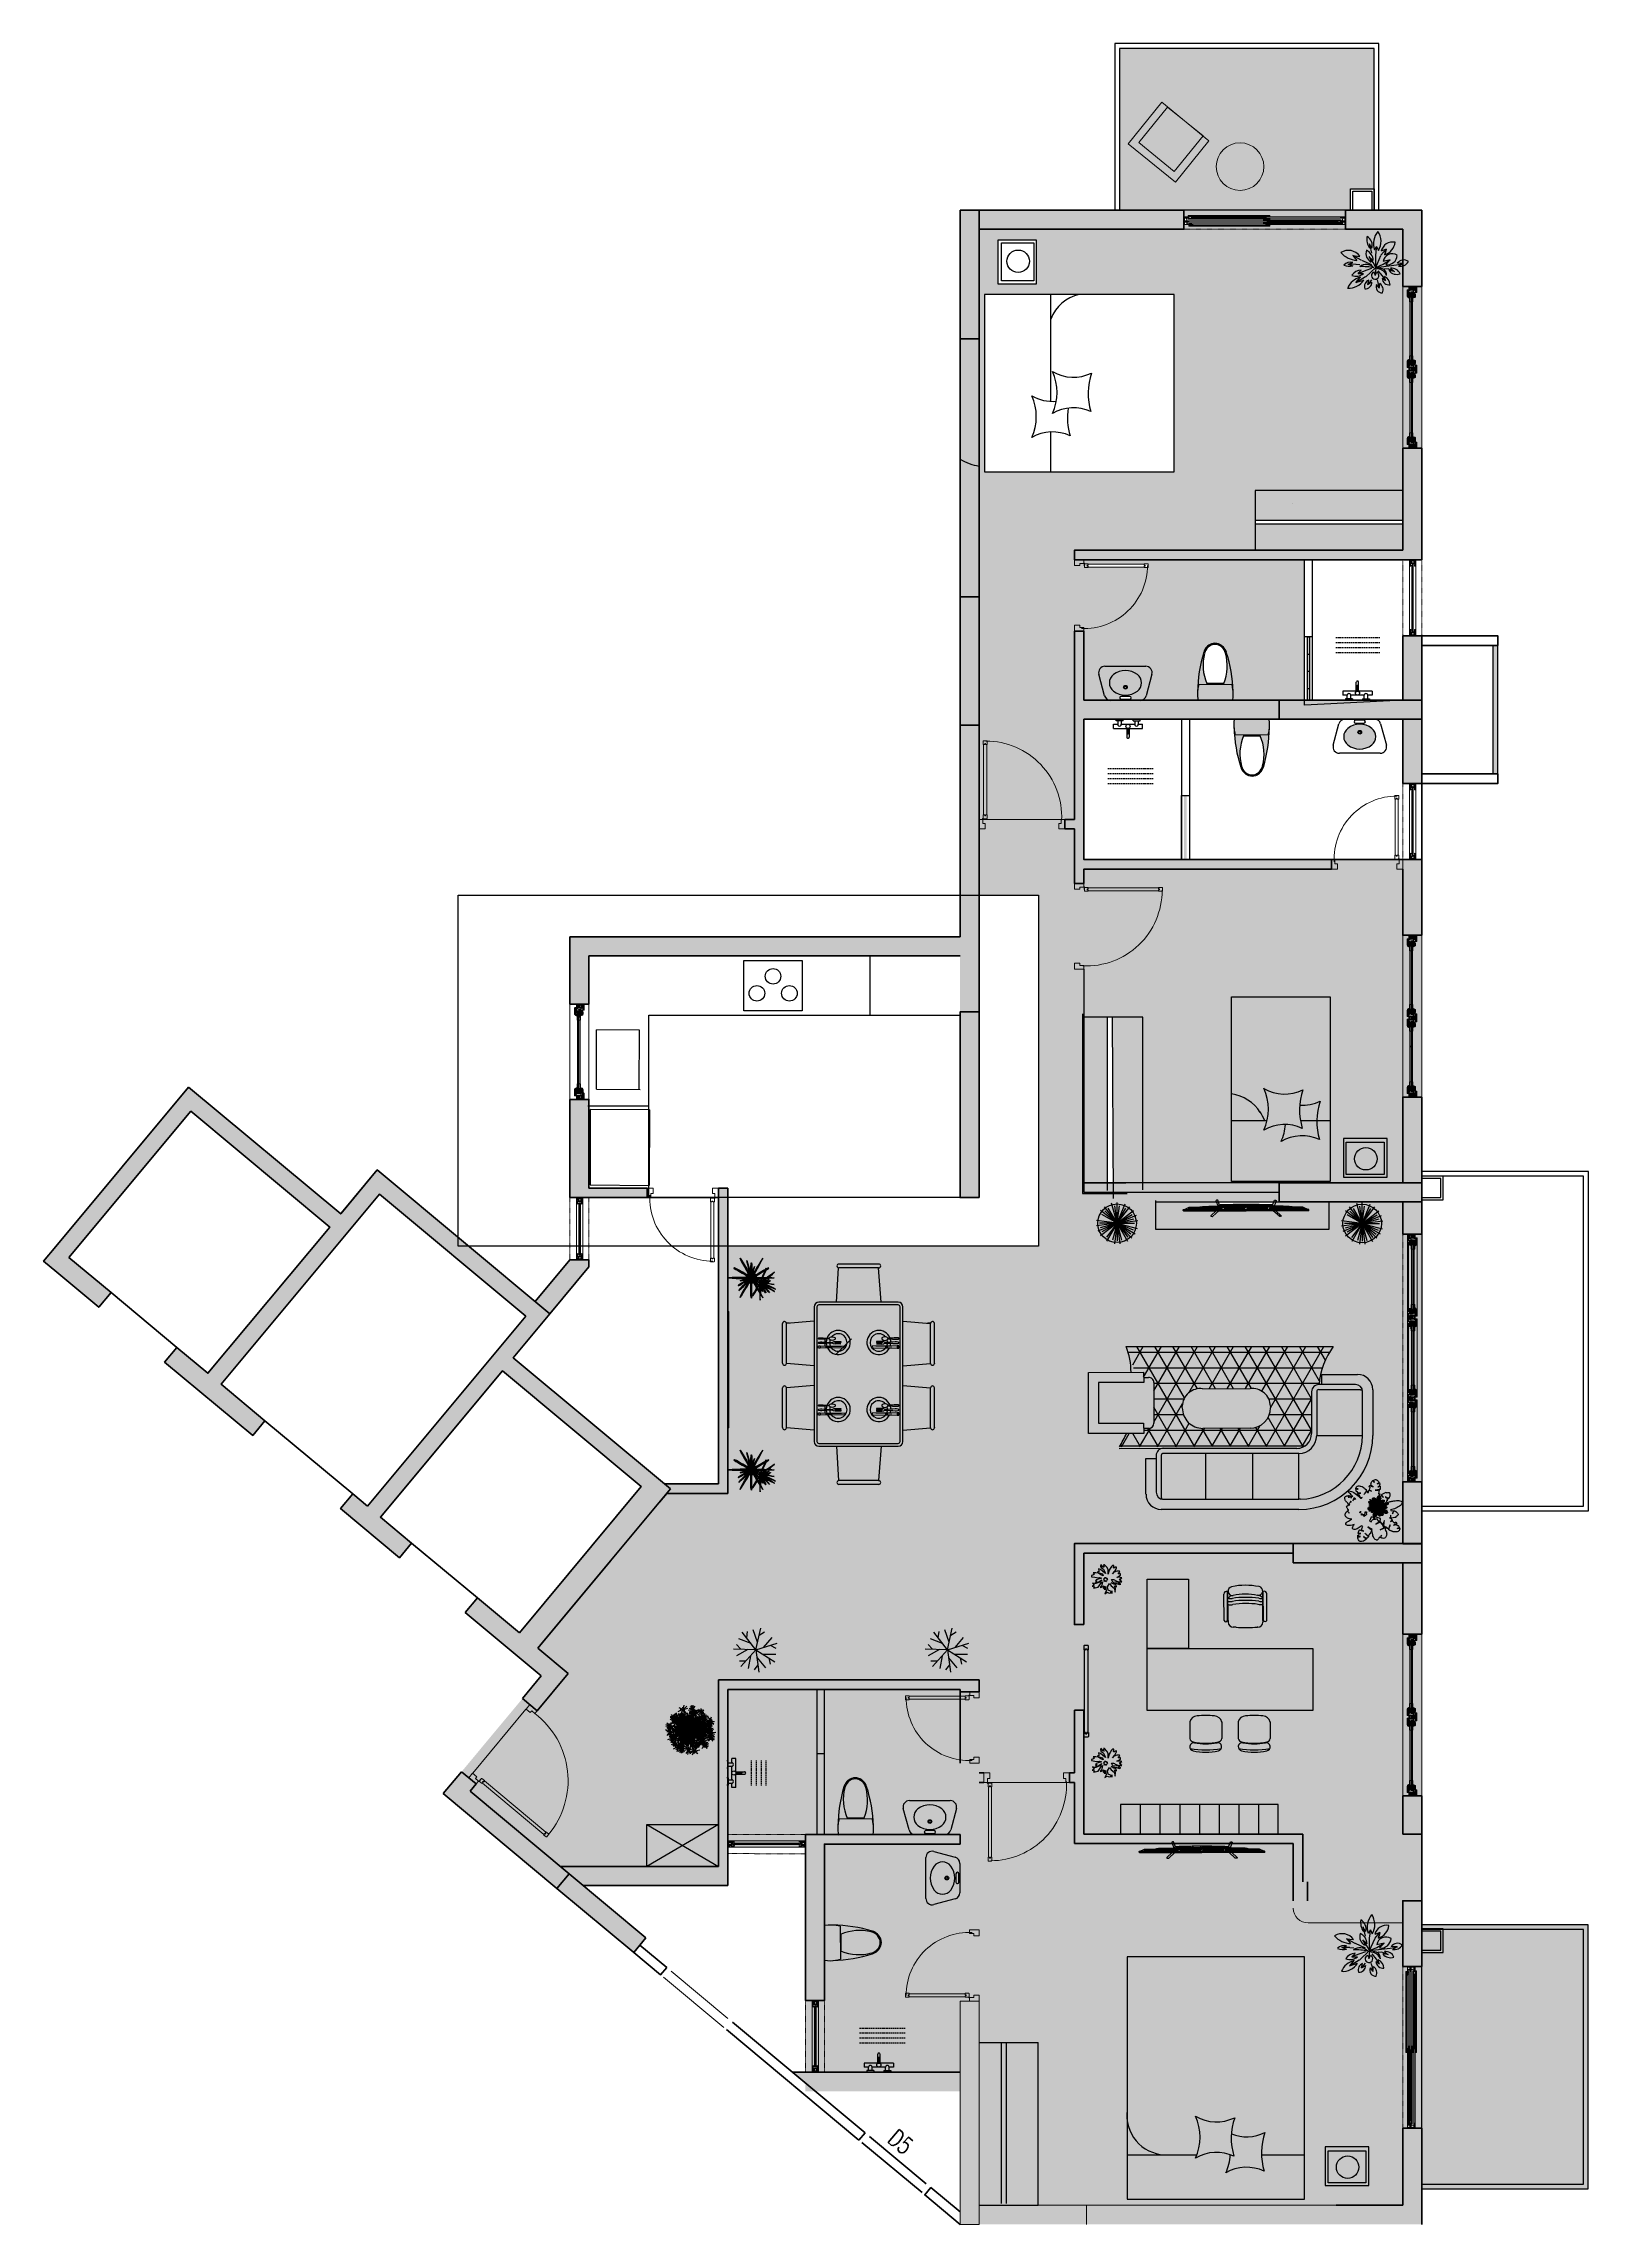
# Model space of a CAD drawing. Header units: feet. Extents: x 600 to 2744, y 411 to 1435.
# Drawn here: x 2117 to 2744, y 550 to 1435 of the extents above; entities that cross this region are included whole.
import ezdxf

# ---------------------------------------------------------------- set-up
doc = ezdxf.new("R2010")
doc.units = ezdxf.units.FT
doc.linetypes.add('HIDDENX2', pattern=[0.75, 0.5, -0.25])
for name, color, linetype in [('cad-block.com', 250, 'Continuous'), ('mirror', 151, 'Continuous'), ('PQI-A-SHAFT-NAME', 141, 'Continuous'), ('SANTEH', 7, 'Continuous'), ('zelen', 69, 'Continuous')]:
    doc.layers.add(name, color=color, linetype=linetype)
for name, color, linetype, lineweight in [('FP_A_DOOR_WIN', 140, 'Continuous', 18), ('PQI-A-DOOR', 51, 'Continuous', 18), ('PQI-A-FLOR', 21, 'Continuous', 30), ('PQI-A-HIDN', 31, 'HIDDENX2', 9), ('PQI-A-IN-ELEV', 245, 'Continuous', 9), ('PQI-A-IN-ELEV-LGHT', 201, 'Continuous', 5), ('PQI-A-IN-ELEV-PTRN', 249, 'Continuous', 0), ('PQI-A-IN-FURN', 39, 'Continuous', 13), ('PQI-A-IN-FURN-KIT', 37, 'Continuous', 13), ('PQI-A-STEEL', 153, 'Continuous', 30), ('PQI-A-WALL', 30, 'Continuous', 50), ('PQI-A-WIN', 140, 'Continuous', 13), ('PQI-ST-COLM', 34, 'Continuous', 40), ('WAL', 7, 'Continuous', 30)]:
    doc.layers.add(name, color=color, linetype=linetype, lineweight=lineweight)
doc.styles.add('ATTR', font='romans.shx', dxfattribs={"width": 0.8, "height": 0.470416})
doc.styles.add('PQI_Duct', font='romand.shx', dxfattribs={"width": 0.75})
doc.styles.get("Standard").update_dxf_attribs({"font": 'arial.ttf'})
doc.linetypes.add('ZIGZAG', pattern='A,0.00254,-5.08,[131,ltypeshp.shx,S=5.08,R=0,X=-5.08,Y=0],-10.16,[131,ltypeshp.shx,S=5.08,R=180,X=5.08,Y=0],-5.08', length=20.32254)
doc.dimstyles.new('SCHUECO', dxfattribs={"dimtxt": 4, "dimasz": 3, "dimexe": 0.18, "dimexo": 0.0625, "dimgap": 2, "dimtad": 0, "dimdec": 0, "dimzin": 0, "dimdsep": 46, "dimtxsty": 'Standard', "dimcen": 0.09, "dimadec": 0, "dimazin": 0, "dimtfac": 1, "dimtdec": 0, "dimtofl": 0, "dimtmove": 0, "dimatfit": 3, "dimfxl": 1, "dimtolj": 1, "dimtzin": 0, "dimarcsym": 0})
pattern_1 = [(45, (-2185.1666, 833.4856), (-2.694077, 2.694077), []), (45, (-2184.2686, 833.4856), (-2.694077, 2.694077), []), (45, (-2183.3706, 833.4856), (-2.694077, 2.694077), []), (45, (-2182.4726, 833.4856), (-2.694077, 2.694077), [])]
pattern_2 = [(45, (96.3329, -202.4815), (0.3535534, -0.3535534), [0.05, -0.3])]
pattern_3 = [(45, (96.3329, -202.4815), (1.122532, -1.122532), []), (315, (96.3329, -202.4815), (-1.122532, -1.122532), [])]
pattern_4 = [(135, (93.0818, 43.6142), (1.4142, 1.4142), []), (45, (93.0818, 43.6142), (1.4142, -1.4142), [])]
pattern_5 = [(45, (-0.0139, -1.5056), (-1.4142, 1.4142), []), (135, (-0.0139, -1.5056), (-1.4142, -1.4142), [])]
pattern_6 = [(135, (-4.5994, -2.0003), (1.41421, 1.41421), []), (45, (-4.5994, -2.0003), (1.41421, -1.41421), [])]
pattern_7 = [(45, (-3080.181, 937.4857), (-2.694077, 2.694077), []), (45, (-3079.283, 937.4857), (-2.694077, 2.694077), []), (45, (-3078.385, 937.4857), (-2.694077, 2.694077), []), (45, (-3077.487, 937.4857), (-2.694077, 2.694077), [])]
pattern_8 = [(45, (-2228.7144, 937.4857), (-2.694077, 2.694077), []), (45, (-2227.8164, 937.4857), (-2.694077, 2.694077), []), (45, (-2226.9184, 937.4857), (-2.694077, 2.694077), []), (45, (-2226.0203, 937.4857), (-2.694077, 2.694077), [])]
pattern_9 = [(0, (51.0456, 97.749), (0, 6.985), [5.08, -1.905]), (90, (51.0456, 97.749), (-6.985, 4e-16), [5.08, -1.905])]

# ---------------------------------------------------------------- blocks, each defined once
blk = doc.blocks.new('ee')
at = {"ltscale": 0.25}
for points in [[(6148908, -3367591), (6148589, -3368214), (6149301, -3368578), (6149620, -3367955)], [(6148997, -3367636), (6148724, -3368170), (6149258, -3368444), (6149531, -3367910)], [(6148724, -3368170), (6148997, -3367636), (6149531, -3367910), (6149258, -3368444)]]:
    blk.add_lwpolyline(points, close=True, dxfattribs=at)
blk = doc.blocks.new('*U192')
at = {"color": 18, "ltscale": 1000, "true_color": 0x000000}
for points in [[(38, -100), (0, -100), (0, 0), (62, 0), (62, -57), (38, -57), (38, -100)], [(963, -100), (1000, -100), (1000, 0), (938, 0), (938, -57), (963, -57), (963, -100)], [(34, -100), (34, -104), (35, -104)], [(39, -101), (39, -79), (38, -79)], [(43, -109), (39, -109), (39, -108)], [(42, -104), (64, -104), (64, -106)]]:
    blk.add_lwpolyline(points, dxfattribs=at)
for points in [[(68, -136), (68, -146), (83, -146), (83, -110, 0.414214), (79, -106), (47, -106, 0.414214), (43, -110), (43, -146), (58, -146), (58, -136)], [(68, -995), (68, -985), (83, -985), (83, -1021, -0.414214), (79, -1025), (47, -1025, -0.414214), (43, -1021), (43, -985), (58, -985), (58, -995)]]:
    blk.add_lwpolyline(points, format="xyb", close=True, dxfattribs=at)
blk.add_lwpolyline([(68, -985), (68, -995), (58, -995), (58, -985), (47, -985), (47, -146), (58, -146), (58, -136), (68, -136), (68, -146), (79, -146), (79, -985)], close=True, dxfattribs=at)
for radius in [3.5, 2.5]:
    blk.add_circle((39, -104), radius, dxfattribs=at)
blk.add_arc((79, -140), 884, 270, 2.598, dxfattribs=at)
blk = doc.blocks.new('*U75')
at = {"color": 18, "ltscale": 1000, "true_color": 0x000000}
for points in [[(38, -100), (0, -100), (0, 0), (62, 0), (62, -57), (38, -57), (38, -100)], [(712, -100), (750, -100), (750, 0), (687, 0), (687, -57), (712, -57), (712, -100)], [(34, -100), (34, -104), (35, -104)], [(39, -101), (39, -79), (38, -79)], [(43, -109), (39, -109), (39, -108)], [(42, -104), (64, -104), (64, -106)]]:
    blk.add_lwpolyline(points, dxfattribs=at)
for points in [[(68, -136), (68, -146), (83, -146), (83, -110, 0.414214), (79, -106), (47, -106, 0.414214), (43, -110), (43, -146), (58, -146), (58, -136)], [(68, -745), (68, -735), (83, -735), (83, -771, -0.414214), (79, -775), (47, -775, -0.414214), (43, -771), (43, -735), (58, -735), (58, -745)]]:
    blk.add_lwpolyline(points, format="xyb", close=True, dxfattribs=at)
blk.add_lwpolyline([(68, -735), (68, -745), (58, -745), (58, -735), (47, -735), (47, -146), (58, -146), (58, -136), (68, -136), (68, -146), (79, -146), (79, -735)], close=True, dxfattribs=at)
for radius in [3.5, 2.5]:
    blk.add_circle((39, -104), radius, dxfattribs=at)
blk.add_arc((59, -105), 663, 270, 2.598, dxfattribs=at)
blk = doc.blocks.new('*U189')
at = {"color": 18, "ltscale": 1000, "true_color": 0x000000}
for points in [[(38, -100), (0, -100), (0, 0), (62, 0), (62, -57), (38, -57), (38, -100)], [(862, -100), (900, -100), (900, 0), (837, 0), (837, -57), (862, -57), (862, -100)], [(34, -100), (34, -104), (35, -104)], [(39, -101), (39, -79), (38, -79)], [(43, -109), (39, -109), (39, -108)], [(42, -104), (64, -104), (64, -106)]]:
    blk.add_lwpolyline(points, dxfattribs=at)
for points in [[(68, -136), (68, -146), (83, -146), (83, -110, 0.414214), (79, -106), (47, -106, 0.414214), (43, -110), (43, -146), (58, -146), (58, -136)], [(68, -895), (68, -885), (83, -885), (83, -921, -0.414214), (79, -925), (47, -925, -0.414214), (43, -921), (43, -885), (58, -885), (58, -895)]]:
    blk.add_lwpolyline(points, format="xyb", close=True, dxfattribs=at)
blk.add_lwpolyline([(68, -885), (68, -895), (58, -895), (58, -885), (47, -885), (47, -146), (58, -146), (58, -136), (68, -136), (68, -146), (79, -146), (79, -885)], close=True, dxfattribs=at)
for radius in [3.5, 2.5]:
    blk.add_circle((39, -104), radius, dxfattribs=at)
blk.add_arc((71, -126), 796, 270, 2.598, dxfattribs=at)
blk = doc.blocks.new('*U190')
at = {"color": 18, "ltscale": 1000, "true_color": 0x000000}
for points in [[(38, -100), (0, -100), (0, 0), (62, 0), (62, -57), (38, -57), (38, -100)], [(862, -100), (900, -100), (900, 0), (837, 0), (837, -57), (862, -57), (862, -100)], [(34, -100), (34, -104), (35, -104)], [(39, -101), (39, -79), (38, -79)], [(43, -109), (39, -109), (39, -108)], [(42, -104), (64, -104), (64, -106)]]:
    blk.add_lwpolyline(points, dxfattribs=at)
for points in [[(68, -136), (68, -146), (83, -146), (83, -110, 0.414214), (79, -106), (47, -106, 0.414214), (43, -110), (43, -146), (58, -146), (58, -136)], [(68, -895), (68, -885), (83, -885), (83, -921, -0.414214), (79, -925), (47, -925, -0.414214), (43, -921), (43, -885), (58, -885), (58, -895)]]:
    blk.add_lwpolyline(points, format="xyb", close=True, dxfattribs=at)
blk.add_lwpolyline([(68, -885), (68, -895), (58, -895), (58, -885), (47, -885), (47, -146), (58, -146), (58, -136), (68, -136), (68, -146), (79, -146), (79, -885)], close=True, dxfattribs=at)
for radius in [3.5, 2.5]:
    blk.add_circle((39, -104), radius, dxfattribs=at)
blk.add_arc((71, -126), 796, 270, 2.598, dxfattribs=at)
blk = doc.blocks.new('*U191')
at = {"color": 18, "ltscale": 1000, "true_color": 0x000000}
for points in [[(38, -100), (0, -100), (0, 0), (62, 0), (62, -57), (38, -57), (38, -100)], [(862, -100), (900, -100), (900, 0), (837, 0), (837, -57), (862, -57), (862, -100)], [(34, -100), (34, -104), (35, -104)], [(39, -101), (39, -79), (38, -79)], [(43, -109), (39, -109), (39, -108)], [(42, -104), (64, -104), (64, -106)]]:
    blk.add_lwpolyline(points, dxfattribs=at)
for points in [[(68, -136), (68, -146), (83, -146), (83, -110, 0.414214), (79, -106), (47, -106, 0.414214), (43, -110), (43, -146), (58, -146), (58, -136)], [(68, -895), (68, -885), (83, -885), (83, -921, -0.414214), (79, -925), (47, -925, -0.414214), (43, -921), (43, -885), (58, -885), (58, -895)]]:
    blk.add_lwpolyline(points, format="xyb", close=True, dxfattribs=at)
blk.add_lwpolyline([(68, -885), (68, -895), (58, -895), (58, -885), (47, -885), (47, -146), (58, -146), (58, -136), (68, -136), (68, -146), (79, -146), (79, -885)], close=True, dxfattribs=at)
for radius in [3.5, 2.5]:
    blk.add_circle((39, -104), radius, dxfattribs=at)
blk.add_arc((71, -126), 796, 270, 2.598, dxfattribs=at)
blk = doc.blocks.new('*X39')
for p, q in [((10, 19), (11, 19)), ((11, 17), (13, 19)), ((12, 17), (14, 19)), ((13, 17), (15, 19)), ((14, 17), (16, 19)), ((17, 17), (19, 19)), ((18, 17), (20, 19)), ((19, 17), (21, 19)), ((20, 17), (22, 19)), ((22, 17), (24, 19)), ((23, 17), (25, 19)), ((24, 17), (26, 19)), ((25, 17), (27, 19)), ((28, 17), (30, 19)), ((29, 17), (31, 19)), ((29, 17), (31, 19)), ((30, 17), (32, 19)), ((33, 17), (35, 19)), ((34, 17), (35, 19)), ((35, 17), (35, 18))]:
    blk.add_line(p, q)
blk = doc.blocks.new('*X40')
for p, q in [((10, 69), (12, 71)), ((10, 70), (12, 71)), ((11, 69), (13, 71)), ((12, 69), (14, 71)), ((15, 69), (17, 71)), ((16, 69), (18, 71)), ((17, 69), (19, 71)), ((18, 69), (20, 71)), ((20, 69), (22, 71)), ((21, 69), (23, 71)), ((22, 69), (24, 71)), ((23, 69), (25, 71)), ((26, 69), (28, 71)), ((27, 69), (29, 71)), ((28, 69), (30, 71)), ((28, 69), (30, 71)), ((31, 69), (33, 71)), ((32, 69), (34, 71)), ((33, 69), (35, 71)), ((34, 69), (35, 71))]:
    blk.add_line(p, q)
blk = doc.blocks.new('*X41')
for p, q in [((0, 57), (6, 63)), ((0, 61), (2, 63)), ((7, 54), (0, 61)), ((0, 54), (7, 61)), ((0, 51), (7, 58)), ((7, 50), (0, 57)), ((7, 47), (0, 54)), ((0, 47), (7, 54)), ((7, 44), (0, 51)), ((0, 44), (7, 51)), ((7, 40), (0, 47)), ((0, 40), (7, 47)), ((7, 37), (0, 44)), ((0, 37), (7, 44)), ((0, 34), (7, 41)), ((7, 33), (0, 40)), ((6, 31), (0, 37)), ((3, 31), (0, 34)), ((7, 57), (1, 63)), ((1, 31), (7, 37)), ((7, 60), (4, 63)), ((4, 31), (7, 34))]:
    blk.add_line(p, q)
blk = doc.blocks.new('BASEPOINT')
for q in [(0, 3), (3, 0)]:
    blk.add_line((0, 0), q)
blk.add_text('Basepoint', height=0.6).set_placement((0, 1))
blk = doc.blocks.new('PRJ_INSERT_105_59361299829', base_point=(370, 297))
h = blk.add_hatch()
h.set_pattern_fill('ANSI37', color=256, scale=0.5, style=0)
h.set_pattern_definition(pattern_3)
edge = h.paths.add_edge_path()
edge.add_arc((364, 297), 0.5, 120.8947, 276.9883)
edge.add_line((364, 297), (366, 297))
edge.add_line((366, 297), (366, 297))
edge.add_line((366, 297), (366, 296))
edge.add_line((366, 296), (366, 295))
edge.add_line((366, 295), (365, 295))
edge.add_line((365, 295), (365, 295))
edge.add_line((365, 295), (365, 295))
edge.add_line((365, 295), (365, 295))
edge.add_line((365, 295), (367, 293))
edge.add_line((367, 293), (369, 293))
edge.add_line((369, 293), (371, 295))
edge.add_line((371, 295), (371, 295))
edge.add_line((371, 295), (371, 295))
edge.add_line((371, 295), (370, 295))
edge.add_line((370, 295), (370, 296))
edge.add_line((370, 296), (370, 297))
edge.add_line((370, 297), (370, 297))
edge.add_line((370, 297), (372, 297))
edge.add_arc((372, 297), 0.5, 263.0117, 406.2845)
edge.add_line((372, 298), (371, 299))
edge.add_line((371, 299), (370, 304))
edge.add_line((370, 304), (368, 304))
edge.add_line((368, 304), (369, 299))
edge.add_arc((368, 299), 0.5, 270, 364.9894, ccw=False)
edge.add_line((368, 299), (365, 299))
edge.add_line((365, 299), (365, 299))
edge.add_line((365, 299), (364, 298))
h.paths.add_polyline_path([(369, 297), (369, 297), (369, 297), (367, 297), (367, 297), (367, 295), (367, 294), (368, 293), (368, 293), (369, 294), (369, 295)], flags=16)
h = blk.add_hatch()
h.set_pattern_fill('ACAD_ISO07W100', color=256, scale=0.1, angle=45, style=0)
h.set_pattern_definition(pattern_2)
h.paths.add_polyline_path([(370, 307), (370, 307), (371, 307), (372, 306), (373, 306), (373, 306), (372, 309), (372, 309), (372, 309), (372, 309), (372, 310), (372, 309), (370, 311), (370, 311), (370, 311), (370, 310), (370, 309), (370, 309), (370, 308)], flags=16)
h.paths.add_polyline_path([(371, 306), (370, 306), (370, 305), (370, 304), (368, 304), (369, 311), (369, 312), (371, 313), (371, 313), (371, 313), (371, 313), (371, 312), (371, 312), (372, 310), (373, 309), (374, 306), (373, 305), (372, 305), (371, 306)])
blk.add_lwpolyline([(364, 298, 0.81046), (364, 297), (366, 297), (366, 297), (366, 296), (366, 295), (365, 295), (365, 295), (365, 295), (365, 295), (367, 293), (369, 293), (371, 295), (371, 295), (371, 295), (370, 295), (370, 296), (370, 297), (370, 297), (372, 297, 0.721706), (372, 298), (371, 299), (370, 304), (368, 304), (369, 299, -0.439955), (368, 299), (365, 299), (365, 299)], format="xyb", close=True)
for points in [[(369, 297), (369, 297), (369, 297), (367, 297), (367, 297), (367, 295), (367, 294), (368, 293), (368, 293), (369, 294), (369, 295)], [(371, 306), (370, 306), (370, 305), (370, 304), (368, 304), (369, 311), (369, 312), (371, 313), (371, 313), (371, 313), (371, 313), (371, 312), (371, 312), (372, 310), (373, 309), (374, 306), (373, 305), (372, 305), (371, 306)], [(370, 307), (370, 307), (371, 307), (372, 306), (373, 306), (373, 306), (372, 309), (372, 309), (372, 309), (372, 309), (372, 310), (372, 309), (370, 311), (370, 311), (370, 311), (370, 310), (370, 309), (370, 309), (370, 308)]]:
    blk.add_lwpolyline(points, close=True)
blk.add_blockref('BASEPOINT', (370, 297))
blk = doc.blocks.new('244234EZ')
h = blk.add_hatch()
h.set_pattern_fill('NETZ', color=256, angle=45, style=0)
h.set_pattern_definition([(45, (0.0102, -1.4981), (-0.70711, 0.70711), []), (135, (0.0102, -1.4981), (-0.70711, -0.70711), [])])
h.paths.add_polyline_path([(4, 1, -0.048353), (4, 4, 0.331921), (4, 5, 0.161435), (3, 5), (-1, 5, 0.831543), (-1, 4), (0, 3, -1.190626), (1, 3), (0, 3, 0.129694), (-1, 3), (-1, 2, -0.601488), (-2, 2, 0.254499), (-2, 2), (-4, 2, 0.198909), (-4, 2), (-5, 1, 0.198912), (-5, 1), (-5, 1)])
h.paths.add_polyline_path([(0, 2, -0.917629), (0, 2), (2, 2, 0.733238), (2, 3), (0, 4, -1), (0, 4), (3, 4, -0.134065), (3, 4), (3, 4, -0.355746), (4, 4), (3, 2, -0.335324), (2, 2)], flags=16)
h = blk.add_hatch()
h.set_pattern_fill('NETZ', color=256, scale=2, angle=45, style=0)
h.set_pattern_definition([(45, (0.0102, -1.498), (-1.4142, 1.4142), []), (135, (0.0102, -1.498), (-1.4142, -1.4142), [])])
h.paths.add_polyline_path([(-5, 1), (-5, 0, 0.414214), (-5, 0), (-5, 0), (-4, 0, -0.16568), (-4, 0), (-4, 0, -0.375721), (-3, 0), (-3, -1, -0.27755), (-4, -2), (-4, -2, 0.528209), (-4, -2), (-2, -4, 0.363958), (-1, -4), (1, -2, 0.531978), (1, -2), (0, -2, -0.27755), (0, -1), (0, 0, -0.453753), (0, 0), (1, 0), (1, 0), (4, 0, 0.422763), (4, 0, -0.006466), (4, 1)])
h.paths.add_polyline_path([(-1, 0), (-1, -2, -0.221711), (-1, -3), (-1, -3, -0.363936), (-2, -3), (-3, -3, -0.221711), (-3, -2), (-3, 0, -0.414214), (-3, 0), (-1, 0, -0.414436)], flags=16)
blk.add_line((4, 1), (-5, 1))
for points in [[(1, -2), (0, -2, -0.27755), (0, -1), (0, 0, -0.453753), (0, 0), (1, 0), (1, 0), (4, 0, 0.422763), (4, 0, -0.054836), (4, 4, 0.331921), (4, 5, 0.161435), (3, 5), (-1, 5, 0.831541), (-1, 4), (0, 3, -1.190626), (1, 3), (0, 3, 0.129694), (-1, 3), (-1, 2, -0.601488), (-2, 2, 0.254499), (-2, 2), (-4, 2, 0.198909), (-4, 2), (-5, 1, 0.198912), (-5, 1), (-5, 0, 0.414214), (-5, 0), (-5, 0), (-4, 0, -0.16568), (-4, 0), (-4, 0, -0.375721), (-3, 0), (-3, -1, -0.27755), (-4, -2), (-4, -2, 0.531978), (-4, -2), (-2, -4, 0.363946), (-1, -4), (1, -2, 0.531978)], [(-3, -3), (-2, -3, 0.363955), (-1, -3), (-1, -3, 0.221711), (-1, -2), (-1, 0, 0.413991), (-1, 0), (-3, 0, 0.414157), (-3, 0), (-3, -2, 0.221711)], [(0, 4, 1), (0, 4), (2, 3, -0.733238), (2, 2), (0, 2, 0.917629), (0, 2), (2, 2, 0.335324), (3, 2), (4, 4, 0.355746), (3, 4), (3, 4, 0.134065), (3, 4)]]:
    blk.add_lwpolyline(points, format="xyb", close=True)
blk.add_blockref('BASEPOINT', (0, 0))
blk = doc.blocks.new('*D14')
at = {"transparency": 16777216}
for p, q in [((-12, 5), (-12, 8)), ((-4, 2), (-12, 2)), ((-5, 0), (-12, 0)), ((-12, -3), (-12, -6))]:
    blk.add_line(p, q, dxfattribs=at)
for p in [(-12, 0), (-5, 0), (-4, 2)]:
    blk.add_point(p, dxfattribs=at)
for points in [[(-12, 5), (-11, 5), (-12, 2)], [(-12, -3), (-11, -3), (-12, 0)]]:
    blk.add_solid(points, dxfattribs=at)
at = {"transparency": 16777216, "insert": (-12, -9), "char_height": 4, "attachment_point": 5, "rotation": 90}
blk.add_mtext('\\A1;2', dxfattribs=at)
blk = doc.blocks.new('*D15')
at = {"transparency": 16777216}
for p, q in [((3, 5), (13, 5)), ((4, 0), (13, 0)), ((13, 8), (13, 11)), ((13, -3), (13, -6))]:
    blk.add_line(p, q, dxfattribs=at)
for p in [(3, 5), (4, 0), (13, 0)]:
    blk.add_point(p, dxfattribs=at)
for points in [[(12, 8), (13, 8), (13, 5)], [(12, -3), (13, -3), (13, 0)]]:
    blk.add_solid(points, dxfattribs=at)
at = {"transparency": 16777216, "insert": (13, -9), "char_height": 4, "attachment_point": 5, "rotation": 90}
blk.add_mtext('\\A1;5', dxfattribs=at)
blk = doc.blocks.new('*X42')
for p, q in [((31, -73), (32, -72)), ((33, -74), (35, -72)), ((34, -74), (36, -72)), ((34, -74), (36, -72)), ((35, -74), (37, -72)), ((38, -74), (40, -72)), ((39, -74), (41, -72)), ((40, -74), (42, -72)), ((41, -74), (43, -72)), ((43, -74), (45, -72)), ((44, -74), (46, -72)), ((45, -74), (47, -72)), ((46, -74), (48, -72)), ((49, -74), (51, -72)), ((50, -74), (52, -72)), ((51, -74), (53, -72)), ((52, -74), (54, -72)), ((54, -74), (56, -72)), ((55, -74), (56, -73)), ((56, -74), (56, -74))]:
    blk.add_line(p, q)
blk = doc.blocks.new('*X43')
for p, q in [((23, -13), (25, -12)), ((24, -14), (26, -12)), ((25, -14), (27, -12)), ((26, -14), (28, -12)), ((28, -14), (30, -12)), ((29, -14), (31, -12)), ((30, -14), (32, -12)), ((31, -14), (33, -12)), ((34, -14), (36, -12)), ((35, -14), (37, -12)), ((36, -14), (38, -12)), ((36, -14), (38, -12)), ((39, -14), (41, -12)), ((40, -14), (42, -12)), ((41, -14), (43, -12)), ((42, -14), (44, -12)), ((45, -14), (47, -12)), ((45, -14), (47, -12)), ((46, -14), (48, -12)), ((47, -14), (48, -12))]:
    blk.add_line(p, q)
blk = doc.blocks.new('*X44')
for p, q in [((55, -31), (61, -25)), ((55, -28), (57, -25)), ((55, -34), (64, -26)), ((65, -37), (55, -27)), ((55, -38), (65, -28)), ((65, -40), (55, -30)), ((55, -41), (65, -31)), ((65, -43), (55, -33)), ((55, -45), (65, -35)), ((65, -47), (55, -37)), ((55, -48), (65, -38)), ((65, -50), (55, -40)), ((55, -51), (65, -41)), ((65, -54), (55, -44)), ((55, -55), (65, -45)), ((65, -57), (55, -47)), ((62, -58), (55, -50)), ((59, -58), (55, -54)), ((56, -57), (65, -48)), ((65, -33), (57, -25)), ((59, -58), (65, -51)), ((65, -30), (60, -25)), ((62, -58), (65, -55)), ((65, -27), (65, -26))]:
    blk.add_line(p, q)
blk = doc.blocks.new('*D17')
at = {"transparency": 16777216}
for p, q in [((95, 50), (102, 50)), ((100, 45), (102, 45)), ((102, 53), (102, 56)), ((102, 42), (102, 39))]:
    blk.add_line(p, q, dxfattribs=at)
for p in [(95, 50), (100, 45), (102, 50)]:
    blk.add_point(p, dxfattribs=at)
for points in [[(101, 53), (102, 53), (102, 50)], [(101, 42), (102, 42), (102, 45)]]:
    blk.add_solid(points, dxfattribs=at)
at = {"transparency": 16777216, "insert": (102, 59), "char_height": 2, "attachment_point": 5, "rotation": 90}
blk.add_mtext('\\A1;5', dxfattribs=at)
blk = doc.blocks.new('BASIS')
for q in [(0, 3), (3, 0)]:
    blk.add_line((0, 0), q)
blk.add_text('BASIS', height=0.6).set_placement((0, 1))
blk = doc.blocks.new('GLASDATABASE7')
for p, q in [((1, 0), (-37, -5)), ((1, -5), (-37, 0)), ((-35, 0), (-35, 60)), ((-34, 0), (-34, 60)), ((-33, 0), (-33, 60)), ((-19, 0), (-19, 60)), ((-18, 0), (-18, 60)), ((-17, 0), (-17, 60)), ((-3, 0), (-3, 60)), ((-2, 0), (-2, 60)), ((-1, 0), (-1, 60))]:
    blk.add_line(p, q)
for points in [[(1, 0), (1, -5), (-37, -5), (-37, 0)], [(-32, 0), (-32, 60), (-36, 60), (-36, 0)], [(-32, 13), (-26, 13), (-26, 13), (-26, 13), (-20, 13), (-20, 60), (-32, 60)], [(-20, 6), (-23, 3), (-29, 3), (-32, 6), (-32, 0), (-20, 0)], [(-21, 12), (-21, 7), (-23, 5), (-29, 5), (-31, 7), (-31, 12)], [(-16, 0), (-16, 60), (-20, 60), (-20, 0)], [(-16, 13), (-10, 13), (-10, 13), (-10, 13), (-4, 13), (-4, 60), (-16, 60)], [(-4, 6), (-7, 3), (-13, 3), (-16, 6), (-16, 0), (-4, 0)], [(-5, 12), (-5, 7), (-7, 5), (-13, 5), (-15, 7), (-15, 12)], [(0, 0), (0, 60), (-4, 60), (-4, 0)], [(0, 0), (0, 0)], [(0, 0), (0, 0)]]:
    blk.add_lwpolyline(points, close=True)
blk.add_blockref('BASIS', (5, -10))
blk = doc.blocks.new('*D20')
at = {"transparency": 16777216}
for p, q in [((-8, 8), (-8, 11)), ((0, 5), (-8, 5)), ((-6, 0), (-8, 0)), ((-8, -3), (-8, -6))]:
    blk.add_line(p, q, dxfattribs=at)
for p in [(0, 5), (-8, 0), (-6, 0)]:
    blk.add_point(p, dxfattribs=at)
for points in [[(-8, 8), (-7, 8), (-8, 5)], [(-8, -3), (-7, -3), (-8, 0)]]:
    blk.add_solid(points, dxfattribs=at)
at = {"transparency": 16777216, "insert": (-8, -9), "char_height": 2, "attachment_point": 5, "rotation": 90}
blk.add_mtext('\\A1;5', dxfattribs=at)
blk = doc.blocks.new('PRJ_INSERT_100_59361299862', base_point=(0, 0))
h = blk.add_hatch()
h.set_pattern_fill('NETZ', color=256, scale=2, angle=-135, style=0)
h.set_pattern_definition(pattern_6)
edge = h.paths.add_edge_path()
edge.add_arc((-25, 25), 0.701, 21.5118, 179.958)
edge.add_line((-26, 25), (-26, 25))
edge.add_arc((-23, 25), 3.01, 180.0616, 218.4438)
edge.add_line((-25, 23), (-23, 20))
edge.add_arc((-25, 18), 3, 0, 39.0439, ccw=False)
edge.add_line((-22, 18), (-22, 23))
edge.add_arc((-22, 23), 0.197, 73.5386, 180.2871, ccw=False)
edge.add_arc((-21, 27), 4.17, 201.7355, 256.5369, ccw=False)
h = blk.add_hatch()
h.set_pattern_fill('NETZ', color=256, scale=2, angle=-135, style=0)
h.set_pattern_definition(pattern_6)
edge = h.paths.add_edge_path()
edge.add_arc((-25, 16), 0.7, 57.9863, 211.9211, ccw=False)
edge.add_arc((-19, 22), 8, 225.5218, 250.4567)
edge.add_line((-22, 15), (-22, 12))
edge.add_arc((-17, 21), 10.3, 212.7228, 242.2922, ccw=False)
for points in [[(-25, 26, 0.827612), (-26, 25), (-26, 25, 0.169058), (-25, 23), (-23, 20, -0.172029), (-22, 18), (-22, 23, -0.502666), (-22, 23, -0.243781)], [(-26, 16, -0.794971), (-25, 17, 0.10923), (-22, 15), (-22, 12, -0.129742)], [(-3, 0), (-1, 0), (-1, 1, 0.414214), (0, 2), (0, 7, 0.27545), (-13, 21), (-13, 21), (-22, 23, 0.490874), (-22, 23), (-22, 8, 0.413429), (-21, 8), (-16, 8, -0.414072), (-13, 5), (-13, 0, 0.414542), (-13, 0), (-9, 0), (-9, 0), (-8, 0, -0.339454), (-7, 0), (-7, -1, -0.212557), (-7, -3), (-8, -4, -0.253968), (-9, -5), (-9, -5, 1), (-9, -7), (-8, -7, 0.253968), (-7, -6), (-5, -2), (-5, 0, -0.493145), (-5, 0), (-3, 0)], [(-11, 4), (-12, 5), (-12, 5, 0.414381), (-16, 10), (-20, 10, -0.414219), (-20, 10), (-20, 20, -0.493144), (-20, 21), (-14, 19, -0.280669), (-2, 7), (-2, 3, -0.41418), (-2, 2), (-10, 2), (-10, 2), (-11, 2, -0.414237), (-12, 2), (-12, 4)]]:
    blk.add_lwpolyline(points, format="xyb", close=True)
blk.add_blockref('BASEPOINT', (0, 0))
blk = doc.blocks.new('*X51')
for p, q in [((10, 19), (11, 19)), ((11, 17), (13, 19)), ((12, 17), (14, 19)), ((13, 17), (15, 19)), ((14, 17), (16, 19)), ((17, 17), (19, 19)), ((18, 17), (20, 19)), ((19, 17), (21, 19)), ((20, 17), (22, 19)), ((22, 17), (24, 19)), ((23, 17), (25, 19)), ((24, 17), (26, 19)), ((25, 17), (27, 19)), ((28, 17), (30, 19)), ((29, 17), (31, 19)), ((29, 17), (31, 19)), ((30, 17), (32, 19)), ((33, 17), (35, 19)), ((34, 17), (35, 19)), ((35, 17), (35, 18))]:
    blk.add_line(p, q)
blk = doc.blocks.new('*X52')
for p, q in [((10, 69), (12, 71)), ((10, 70), (12, 71)), ((11, 69), (13, 71)), ((12, 69), (14, 71)), ((15, 69), (17, 71)), ((16, 69), (18, 71)), ((17, 69), (19, 71)), ((18, 69), (20, 71)), ((20, 69), (22, 71)), ((21, 69), (23, 71)), ((22, 69), (24, 71)), ((23, 69), (25, 71)), ((26, 69), (28, 71)), ((27, 69), (29, 71)), ((28, 69), (30, 71)), ((28, 69), (30, 71)), ((31, 69), (33, 71)), ((32, 69), (34, 71)), ((33, 69), (35, 71)), ((34, 69), (35, 71))]:
    blk.add_line(p, q)
blk = doc.blocks.new('*X53')
for p, q in [((0, 57), (6, 63)), ((0, 61), (2, 63)), ((7, 54), (0, 61)), ((0, 54), (7, 61)), ((0, 51), (7, 58)), ((7, 50), (0, 57)), ((7, 47), (0, 54)), ((0, 47), (7, 54)), ((7, 44), (0, 51)), ((0, 44), (7, 51)), ((7, 40), (0, 47)), ((0, 40), (7, 47)), ((7, 37), (0, 44)), ((0, 37), (7, 44)), ((0, 34), (7, 41)), ((7, 33), (0, 40)), ((6, 31), (0, 37)), ((3, 31), (0, 34)), ((7, 57), (1, 63)), ((1, 31), (7, 37)), ((7, 60), (4, 63)), ((4, 31), (7, 34))]:
    blk.add_line(p, q)
blk = doc.blocks.new('PRJ_INSERT_55_593613279781', base_point=(370, 297))
blk.add_lwpolyline([(364, 298, 0.81046), (364, 297), (366, 297), (366, 297), (366, 296), (366, 295), (365, 295), (365, 295), (365, 295), (365, 295), (367, 293), (369, 293), (371, 295), (371, 295), (371, 295), (370, 295), (370, 296), (370, 297), (370, 297), (372, 297, 0.721706), (372, 298), (371, 299), (370, 304), (368, 304), (369, 299, -0.439955), (368, 299), (365, 299), (365, 299)], format="xyb", close=True)
for points in [[(369, 297), (369, 297), (369, 297), (367, 297), (367, 297), (367, 295), (367, 294), (368, 293), (368, 293), (369, 294), (369, 295)], [(371, 306), (370, 306), (370, 305), (370, 304), (368, 304), (369, 311), (369, 312), (371, 313), (371, 313), (371, 313), (371, 313), (371, 312), (371, 312), (372, 310), (373, 309), (374, 306), (373, 305), (372, 305), (371, 306)], [(370, 307), (370, 307), (371, 307), (372, 306), (373, 306), (373, 306), (372, 309), (372, 309), (372, 309), (372, 309), (372, 310), (372, 309), (370, 311), (370, 311), (370, 311), (370, 310), (370, 309), (370, 309), (370, 308)]]:
    blk.add_lwpolyline(points, close=True)
blk = doc.blocks.new('PRJ_INSERT_54_593613279164', base_point=(0, 0))
blk.add_line((4, 1), (-5, 1))
for points in [[(1, -2), (0, -2, -0.27755), (0, -1), (0, 0, -0.453753), (0, 0), (1, 0), (1, 0), (4, 0, 0.422763), (4, 0, -0.054836), (4, 4, 0.331921), (4, 5, 0.161435), (3, 5), (-1, 5, 0.831541), (-1, 4), (0, 3, -1.190626), (1, 3), (0, 3, 0.129694), (-1, 3), (-1, 2, -0.601488), (-2, 2, 0.254499), (-2, 2), (-4, 2, 0.198909), (-4, 2), (-5, 1, 0.198912), (-5, 1), (-5, 0, 0.414214), (-5, 0), (-5, 0), (-4, 0, -0.16568), (-4, 0), (-4, 0, -0.375721), (-3, 0), (-3, -1, -0.27755), (-4, -2), (-4, -2, 0.531978), (-4, -2), (-2, -4, 0.363946), (-1, -4), (1, -2, 0.531978)], [(-3, -3), (-2, -3, 0.363955), (-1, -3), (-1, -3, 0.221711), (-1, -2), (-1, 0, 0.413991), (-1, 0), (-3, 0, 0.414157), (-3, 0), (-3, -2, 0.221711)], [(0, 4, 1), (0, 4), (2, 3, -0.733238), (2, 2), (0, 2, 0.917629), (0, 2), (2, 2, 0.335324), (3, 2), (4, 4, 0.355746), (3, 4), (3, 4, 0.134065), (3, 4)]]:
    blk.add_lwpolyline(points, format="xyb", close=True)
blk = doc.blocks.new('*X54')
for p, q in [((31, -73), (32, -72)), ((33, -74), (35, -72)), ((34, -74), (36, -72)), ((34, -74), (36, -72)), ((35, -74), (37, -72)), ((38, -74), (40, -72)), ((39, -74), (41, -72)), ((40, -74), (42, -72)), ((41, -74), (43, -72)), ((43, -74), (45, -72)), ((44, -74), (46, -72)), ((45, -74), (47, -72)), ((46, -74), (48, -72)), ((49, -74), (51, -72)), ((50, -74), (52, -72)), ((51, -74), (53, -72)), ((52, -74), (54, -72)), ((54, -74), (56, -72)), ((55, -74), (56, -73)), ((56, -74), (56, -74))]:
    blk.add_line(p, q)
blk = doc.blocks.new('*X55')
for p, q in [((23, -13), (25, -12)), ((24, -14), (26, -12)), ((25, -14), (27, -12)), ((26, -14), (28, -12)), ((28, -14), (30, -12)), ((29, -14), (31, -12)), ((30, -14), (32, -12)), ((31, -14), (33, -12)), ((34, -14), (36, -12)), ((35, -14), (37, -12)), ((36, -14), (38, -12)), ((36, -14), (38, -12)), ((39, -14), (41, -12)), ((40, -14), (42, -12)), ((41, -14), (43, -12)), ((42, -14), (44, -12)), ((45, -14), (47, -12)), ((45, -14), (47, -12)), ((46, -14), (48, -12)), ((47, -14), (48, -12))]:
    blk.add_line(p, q)
blk = doc.blocks.new('*X56')
for p, q in [((55, -31), (61, -25)), ((55, -28), (57, -25)), ((55, -34), (64, -26)), ((65, -37), (55, -27)), ((55, -38), (65, -28)), ((65, -40), (55, -30)), ((55, -41), (65, -31)), ((65, -43), (55, -33)), ((55, -45), (65, -35)), ((65, -47), (55, -37)), ((55, -48), (65, -38)), ((65, -50), (55, -40)), ((55, -51), (65, -41)), ((65, -54), (55, -44)), ((55, -55), (65, -45)), ((65, -57), (55, -47)), ((62, -58), (55, -50)), ((59, -58), (55, -54)), ((56, -57), (65, -48)), ((65, -33), (57, -25)), ((59, -58), (65, -51)), ((65, -30), (60, -25)), ((62, -58), (65, -55)), ((65, -27), (65, -26))]:
    blk.add_line(p, q)
blk = doc.blocks.new('PRJ_INSERT_53_593613279183', base_point=(93, 45))
for points in [[(97, 43, 0.493145), (97, 43), (97, 43, -0.818256), (98, 43), (96, 41, -0.342375), (94, 41), (92, 43, -0.818728), (92, 43), (93, 43, 0.493145), (93, 43), (93, 45, 0.414214), (93, 45), (91, 45, -0.413893), (90, 45), (90, 48, -0.414434), (92, 50), (95, 50, -0.326046), (97, 49, -0.909354), (96, 48, 0.282568), (95, 49, -0.132187), (92, 50, 1.066738), (92, 49, 0.039876), (96, 47, 0.149261), (99, 46, -0.963992), (99, 45), (98, 45, -0.012349), (97, 45, 0.443501), (97, 45)], [(94, 47), (96, 46, -1.052816), (96, 46, 0.139333), (95, 46), (92, 46, -0.382456), (91, 46), (91, 48, -0.505503), (92, 49)], [(94, 44, -1), (96, 44), (96, 43, -1), (94, 43)]]:
    blk.add_lwpolyline(points, format="xyb", close=True)
blk = doc.blocks.new('PRJ_INSERT_51_593613279187', base_point=(0, 0))
for points in [[(-2, -4, 0.339142), (-1, -4), (1, -2, 0.808674), (1, -2), (0, -2, -0.491369), (0, -2), (0, 0, -0.708523), (1, 0, 0.231673), (1, 0), (4, 0, 0.369523), (4, 0), (4, 2), (5, 4, 0.331664), (4, 5, 0.134785), (3, 5), (0, 5, 0.607736), (-1, 4), (0, 3, -0.653241), (0, 3), (-1, 2, 0.328397), (-1, 2, -0.43088), (-2, 2, 0.455948), (-5, 1, -0.189266), (-6, 1, 0.992484), (-6, 0), (-5, 0), (-4, 0, -0.46157), (-4, 0), (-4, -2, -0.491714), (-4, -2), (-4, -2, 0.808674), (-4, -2)], [(0, 1), (2, 2, 0.243686), (2, 2), (2, 2, -0.198893), (3, 3, 0.149078), (4, 3), (4, 4, 0.40407), (4, 4), (3, 4, 0.163046), (3, 4, -0.202004), (1, 4, 0.138983), (1, 4), (0, 4, 0.642669), (0, 4), (1, 3, -0.577351), (1, 3), (-1, 2, 0.756768)], [(-3, -1), (-3, -2, 1), (-1, -2), (-1, -1, 1)]]:
    blk.add_lwpolyline(points, format="xyb", close=True)
blk = doc.blocks.new('PRJ_INSERT_50_593613279190', base_point=(0, 0))
h = blk.add_hatch()
h.set_pattern_fill('NETZ', color=256, scale=2, angle=-135, style=0)
h.set_pattern_definition(pattern_6)
edge = h.paths.add_edge_path()
edge.add_arc((-25, 25), 0.701, 21.5118, 179.958)
edge.add_line((-26, 25), (-26, 25))
edge.add_arc((-23, 25), 3.01, 180.0616, 218.4438)
edge.add_line((-25, 23), (-23, 20))
edge.add_arc((-25, 18), 3, 0, 39.0439, ccw=False)
edge.add_line((-22, 18), (-22, 23))
edge.add_arc((-22, 23), 0.197, 73.5386, 180.2871, ccw=False)
edge.add_arc((-21, 27), 4.17, 201.7355, 256.5369, ccw=False)
h = blk.add_hatch()
h.set_pattern_fill('NETZ', color=256, scale=2, angle=-135, style=0)
h.set_pattern_definition(pattern_6)
edge = h.paths.add_edge_path()
edge.add_arc((-25, 16), 0.7, 57.9863, 211.9211, ccw=False)
edge.add_arc((-19, 22), 8, 225.5218, 250.4567)
edge.add_line((-22, 15), (-22, 12))
edge.add_arc((-17, 21), 10.3, 212.7228, 242.2922, ccw=False)
for points in [[(-25, 26, 0.827612), (-26, 25), (-26, 25, 0.169058), (-25, 23), (-23, 20, -0.172029), (-22, 18), (-22, 23, -0.502666), (-22, 23, -0.243781)], [(-26, 16, -0.794971), (-25, 17, 0.10923), (-22, 15), (-22, 12, -0.129742)], [(-3, 0), (-1, 0), (-1, 1, 0.414214), (0, 2), (0, 7, 0.27545), (-13, 21), (-13, 21), (-22, 23, 0.490874), (-22, 23), (-22, 8, 0.413429), (-21, 8), (-16, 8, -0.414072), (-13, 5), (-13, 0, 0.414542), (-13, 0), (-9, 0), (-9, 0), (-8, 0, -0.339454), (-7, 0), (-7, -1, -0.212557), (-7, -3), (-8, -4, -0.253968), (-9, -5), (-9, -5, 1), (-9, -7), (-8, -7, 0.253968), (-7, -6), (-5, -2), (-5, 0, -0.493145), (-5, 0), (-3, 0)], [(-11, 4), (-12, 5), (-12, 5, 0.414381), (-16, 10), (-20, 10, -0.414219), (-20, 10), (-20, 20, -0.493144), (-20, 21), (-14, 19, -0.280669), (-2, 7), (-2, 3, -0.41418), (-2, 2), (-10, 2), (-10, 2), (-11, 2, -0.414237), (-12, 2), (-12, 4)]]:
    blk.add_lwpolyline(points, format="xyb", close=True)
blk.add_blockref('BASEPOINT', (0, 0))
blk = doc.blocks.new('*X45')
for p, q in [((31, -73), (32, -72)), ((33, -74), (35, -72)), ((34, -74), (36, -72)), ((34, -74), (36, -72)), ((35, -74), (37, -72)), ((38, -74), (40, -72)), ((39, -74), (41, -72)), ((40, -74), (42, -72)), ((41, -74), (43, -72)), ((43, -74), (45, -72)), ((44, -74), (46, -72)), ((45, -74), (47, -72)), ((46, -74), (48, -72)), ((49, -74), (51, -72)), ((50, -74), (52, -72)), ((51, -74), (53, -72)), ((52, -74), (54, -72)), ((54, -74), (56, -72)), ((55, -74), (56, -73)), ((56, -74), (56, -74))]:
    blk.add_line(p, q)
blk = doc.blocks.new('*X46')
for p, q in [((23, -13), (25, -12)), ((24, -14), (26, -12)), ((25, -14), (27, -12)), ((26, -14), (28, -12)), ((28, -14), (30, -12)), ((29, -14), (31, -12)), ((30, -14), (32, -12)), ((31, -14), (33, -12)), ((34, -14), (36, -12)), ((35, -14), (37, -12)), ((36, -14), (38, -12)), ((36, -14), (38, -12)), ((39, -14), (41, -12)), ((40, -14), (42, -12)), ((41, -14), (43, -12)), ((42, -14), (44, -12)), ((45, -14), (47, -12)), ((45, -14), (47, -12)), ((46, -14), (48, -12)), ((47, -14), (48, -12))]:
    blk.add_line(p, q)
blk = doc.blocks.new('*X47')
for p, q in [((55, -31), (61, -25)), ((55, -28), (57, -25)), ((55, -34), (64, -26)), ((65, -37), (55, -27)), ((55, -38), (65, -28)), ((65, -40), (55, -30)), ((55, -41), (65, -31)), ((65, -43), (55, -33)), ((55, -45), (65, -35)), ((65, -47), (55, -37)), ((55, -48), (65, -38)), ((65, -50), (55, -40)), ((55, -51), (65, -41)), ((65, -54), (55, -44)), ((55, -55), (65, -45)), ((65, -57), (55, -47)), ((62, -58), (55, -50)), ((59, -58), (55, -54)), ((56, -57), (65, -48)), ((65, -33), (57, -25)), ((59, -58), (65, -51)), ((65, -30), (60, -25)), ((62, -58), (65, -55)), ((65, -27), (65, -26))]:
    blk.add_line(p, q)
blk = doc.blocks.new('*D23')
at = {"transparency": 16777216}
for p, q in [((95, 50), (102, 50)), ((100, 45), (102, 45)), ((102, 53), (102, 56)), ((102, 42), (102, 39))]:
    blk.add_line(p, q, dxfattribs=at)
for p in [(95, 50), (100, 45), (102, 50)]:
    blk.add_point(p, dxfattribs=at)
for points in [[(101, 53), (102, 53), (102, 50)], [(101, 42), (102, 42), (102, 45)]]:
    blk.add_solid(points, dxfattribs=at)
at = {"transparency": 16777216, "insert": (102, 59), "char_height": 2, "attachment_point": 5, "rotation": 90}
blk.add_mtext('\\A1;5', dxfattribs=at)
blk = doc.blocks.new('GLASDATABASE6')
for p, q in [((1, 0), (-37, -5)), ((1, -5), (-37, 0)), ((-35, 0), (-35, 60)), ((-34, 0), (-34, 60)), ((-33, 0), (-33, 60)), ((-19, 0), (-19, 60)), ((-18, 0), (-18, 60)), ((-17, 0), (-17, 60)), ((-3, 0), (-3, 60)), ((-2, 0), (-2, 60)), ((-1, 0), (-1, 60))]:
    blk.add_line(p, q)
for points in [[(1, 0), (1, -5), (-37, -5), (-37, 0)], [(-32, 0), (-32, 60), (-36, 60), (-36, 0)], [(-32, 13), (-26, 13), (-26, 13), (-26, 13), (-20, 13), (-20, 60), (-32, 60)], [(-20, 6), (-23, 3), (-29, 3), (-32, 6), (-32, 0), (-20, 0)], [(-21, 12), (-21, 7), (-23, 5), (-29, 5), (-31, 7), (-31, 12)], [(-16, 0), (-16, 60), (-20, 60), (-20, 0)], [(-16, 13), (-10, 13), (-10, 13), (-10, 13), (-4, 13), (-4, 60), (-16, 60)], [(-4, 6), (-7, 3), (-13, 3), (-16, 6), (-16, 0), (-4, 0)], [(-5, 12), (-5, 7), (-7, 5), (-13, 5), (-15, 7), (-15, 12)], [(0, 0), (0, 60), (-4, 60), (-4, 0)], [(0, 0), (0, 0)], [(0, 0), (0, 0)]]:
    blk.add_lwpolyline(points, close=True)
blk.add_blockref('BASIS', (5, -10))
blk = doc.blocks.new('PRJ_INSERT_85_593613108106', base_point=(0, 0))
h = blk.add_hatch()
h.set_pattern_fill('NETZ', color=256, scale=2, angle=45, style=0)
h.set_pattern_definition(pattern_5)
edge = h.paths.add_edge_path()
edge.add_line((0, 0), (0, -2))
edge.add_arc((0, -2), 0.2, 180.0041, 284.6765)
edge.add_line((0, -2), (1, -2))
edge.add_arc((1, -2), 0.3, -52.5321, 103.3142, ccw=False)
edge.add_line((1, -2), (-1, -4))
edge.add_arc((-2, -3), 1.2, 232.5321, 307.4679, ccw=False)
edge.add_line((-2, -4), (-4, -2))
edge.add_arc((-4, -2), 0.3, 76.6858, 232.5321, ccw=False)
edge.add_line((-4, -2), (-4, -2))
edge.add_arc((-4, -2), 0.2, 255.26, 359.9959)
edge.add_line((-4, -2), (-4, 0))
edge.add_arc((-4, 0), 0.3, 359.9959, 459.1023)
edge.add_line((-4, 0), (-5, 0))
edge.add_line((-5, 0), (-6, 0))
edge.add_arc((-6, 0), 0.395, 90.8645, 270, ccw=False)
edge.add_arc((-6, 3), 2.05, 270.8645, 313.734)
edge.add_arc((-3, 0), 1.7, 47.6041, 145.6462, ccw=False)
edge.add_arc((-2, 2), 0.599, 243.4847, 336.7257)
edge.add_arc((-1, 2), 0.577, 101.3565, 174.0766, ccw=False)
edge.add_line((-1, 2), (0, 3))
edge.add_arc((0, 3), 0.1, 286.1497, 418.7666)
edge.add_line((0, 3), (-1, 4))
edge.add_arc((0, 4), 0.799, 94.5471, 219.7013, ccw=False)
edge.add_line((0, 5), (3, 5))
edge.add_arc((3, 3), 2.11, 57.0251, 87.7306, ccw=False)
edge.add_arc((4, 4), 1.02, -14.6201, 58.7751, ccw=False)
edge.add_line((5, 4), (4, 2))
edge.add_line((4, 2), (4, 0))
edge.add_arc((4, 0), 0.3, 270, 351.1218, ccw=False)
edge.add_line((4, 0), (1, 0))
edge.add_arc((1, 0), 0.2, 218.7303, 270.9054, ccw=False)
edge.add_arc((0, 0), 0.3, 38.7303, 180.0041)
edge = h.paths.add_edge_path(flags=16)
edge.add_line((-3, -1), (-3, -2))
edge.add_arc((-2, -2), 0.9, 180, 360)
edge.add_line((-1, -2), (-1, -1))
edge.add_arc((-2, -1), 0.9, 360, 540)
edge = h.paths.add_edge_path(flags=16)
edge.add_line((0, 1), (2, 2))
edge.add_arc((1, 2), 0.8, 275.2369, 330.0179)
edge.add_line((2, 2), (2, 2))
edge.add_arc((3, 2), 1, 105.0013, 149.9969, ccw=False)
edge.add_arc((3, 5), 1.99, 273.5805, 307.4969)
edge.add_line((4, 3), (4, 4))
edge.add_arc((4, 4), 0.425, 341.1063, 429.115)
edge.add_line((4, 4), (3, 4))
edge.add_arc((3, 4), 0.299, 74.2898, 111.3313)
edge.add_arc((2, 7), 2.86, 244.8656, 290.5468, ccw=False)
edge.add_arc((1, 4), 0.301, 58.0383, 89.688)
edge.add_line((1, 4), (0, 4))
edge.add_arc((0, 4), 0.188, 114.0101, 244.9205)
edge.add_line((0, 4), (1, 3))
edge.add_arc((1, 3), 0.365, -64.051, 55.949, ccw=False)
edge.add_line((1, 3), (-1, 2))
edge.add_arc((0, 2), 0.288, 122.3332, 270.8023)
for points in [[(-2, -4, 0.339142), (-1, -4), (1, -2, 0.808674), (1, -2), (0, -2, -0.491369), (0, -2), (0, 0, -0.708523), (1, 0, 0.231673), (1, 0), (4, 0, 0.369523), (4, 0), (4, 2), (5, 4, 0.331664), (4, 5, 0.134785), (3, 5), (0, 5, 0.607736), (-1, 4), (0, 3, -0.653241), (0, 3), (-1, 2, 0.328397), (-1, 2, -0.43088), (-2, 2, 0.455948), (-5, 1, -0.189266), (-6, 1, 0.992484), (-6, 0), (-5, 0), (-4, 0, -0.46157), (-4, 0), (-4, -2, -0.491714), (-4, -2), (-4, -2, 0.808674), (-4, -2)], [(0, 1), (2, 2, 0.243686), (2, 2), (2, 2, -0.198893), (3, 3, 0.149078), (4, 3), (4, 4, 0.40407), (4, 4), (3, 4, 0.163046), (3, 4, -0.202004), (1, 4, 0.138983), (1, 4), (0, 4, 0.642669), (0, 4), (1, 3, -0.577351), (1, 3), (-1, 2, 0.756768)], [(-3, -1), (-3, -2, 1), (-1, -2), (-1, -1, 1)]]:
    blk.add_lwpolyline(points, format="xyb", close=True)
blk.add_blockref('BASEPOINT', (0, 0))
blk = doc.blocks.new('PRJ_INSERT_84_593613108109', base_point=(0, 0))
h = blk.add_hatch()
h.set_pattern_fill('NETZ', color=256, scale=2, angle=-135, style=0)
h.set_pattern_definition(pattern_6)
edge = h.paths.add_edge_path()
edge.add_arc((-25, 25), 0.701, 21.5118, 179.958)
edge.add_line((-26, 25), (-26, 25))
edge.add_arc((-23, 25), 3.01, 180.0616, 218.4438)
edge.add_line((-25, 23), (-23, 20))
edge.add_arc((-25, 18), 3, 0, 39.0439, ccw=False)
edge.add_line((-22, 18), (-22, 23))
edge.add_arc((-22, 23), 0.197, 73.5386, 180.2871, ccw=False)
edge.add_arc((-21, 27), 4.17, 201.7355, 256.5369, ccw=False)
h = blk.add_hatch()
h.set_pattern_fill('NETZ', color=256, scale=2, angle=-135, style=0)
h.set_pattern_definition(pattern_6)
edge = h.paths.add_edge_path()
edge.add_arc((-25, 16), 0.7, 57.9863, 211.9211, ccw=False)
edge.add_arc((-19, 22), 8, 225.5218, 250.4567)
edge.add_line((-22, 15), (-22, 12))
edge.add_arc((-17, 21), 10.3, 212.7228, 242.2922, ccw=False)
for points in [[(-25, 26, 0.827612), (-26, 25), (-26, 25, 0.169058), (-25, 23), (-23, 20, -0.172029), (-22, 18), (-22, 23, -0.502666), (-22, 23, -0.243781)], [(-26, 16, -0.794971), (-25, 17, 0.10923), (-22, 15), (-22, 12, -0.129742)], [(-3, 0), (-1, 0), (-1, 1, 0.414214), (0, 2), (0, 7, 0.27545), (-13, 21), (-13, 21), (-22, 23, 0.490874), (-22, 23), (-22, 8, 0.413429), (-21, 8), (-16, 8, -0.414072), (-13, 5), (-13, 0, 0.414542), (-13, 0), (-9, 0), (-9, 0), (-8, 0, -0.339454), (-7, 0), (-7, -1, -0.212557), (-7, -3), (-8, -4, -0.253968), (-9, -5), (-9, -5, 1), (-9, -7), (-8, -7, 0.253968), (-7, -6), (-5, -2), (-5, 0, -0.493145), (-5, 0), (-3, 0)], [(-11, 4), (-12, 5), (-12, 5, 0.414381), (-16, 10), (-20, 10, -0.414219), (-20, 10), (-20, 20, -0.493144), (-20, 21), (-14, 19, -0.280669), (-2, 7), (-2, 3, -0.41418), (-2, 2), (-10, 2), (-10, 2), (-11, 2, -0.414237), (-12, 2), (-12, 4)]]:
    blk.add_lwpolyline(points, format="xyb", close=True)
blk.add_blockref('BASEPOINT', (0, 0))
blk = doc.blocks.new('PRJ_INSERT_77_593613123138', base_point=(370, 297))
h = blk.add_hatch()
h.set_pattern_fill('ANSI37', color=256, scale=0.5, style=0)
h.set_pattern_definition(pattern_3)
edge = h.paths.add_edge_path()
edge.add_arc((364, 297), 0.5, 120.8947, 276.9883)
edge.add_line((364, 297), (366, 297))
edge.add_line((366, 297), (366, 297))
edge.add_line((366, 297), (366, 296))
edge.add_line((366, 296), (366, 295))
edge.add_line((366, 295), (365, 295))
edge.add_line((365, 295), (365, 295))
edge.add_line((365, 295), (365, 295))
edge.add_line((365, 295), (365, 295))
edge.add_line((365, 295), (367, 293))
edge.add_line((367, 293), (369, 293))
edge.add_line((369, 293), (371, 295))
edge.add_line((371, 295), (371, 295))
edge.add_line((371, 295), (371, 295))
edge.add_line((371, 295), (370, 295))
edge.add_line((370, 295), (370, 296))
edge.add_line((370, 296), (370, 297))
edge.add_line((370, 297), (370, 297))
edge.add_line((370, 297), (372, 297))
edge.add_arc((372, 297), 0.5, 263.0117, 406.2845)
edge.add_line((372, 298), (371, 299))
edge.add_line((371, 299), (370, 304))
edge.add_line((370, 304), (368, 304))
edge.add_line((368, 304), (369, 299))
edge.add_arc((368, 299), 0.5, 270, 364.9894, ccw=False)
edge.add_line((368, 299), (365, 299))
edge.add_line((365, 299), (365, 299))
edge.add_line((365, 299), (364, 298))
h.paths.add_polyline_path([(369, 297), (369, 297), (369, 297), (367, 297), (367, 297), (367, 295), (367, 294), (368, 293), (368, 293), (369, 294), (369, 295)], flags=16)
h = blk.add_hatch()
h.set_pattern_fill('ACAD_ISO07W100', color=256, scale=0.1, angle=45, style=0)
h.set_pattern_definition(pattern_2)
h.paths.add_polyline_path([(370, 307), (370, 307), (371, 307), (372, 306), (373, 306), (373, 306), (372, 309), (372, 309), (372, 309), (372, 309), (372, 310), (372, 309), (370, 311), (370, 311), (370, 311), (370, 310), (370, 309), (370, 309), (370, 308)], flags=16)
h.paths.add_polyline_path([(371, 306), (370, 306), (370, 305), (370, 304), (368, 304), (369, 311), (369, 312), (371, 313), (371, 313), (371, 313), (371, 313), (371, 312), (371, 312), (372, 310), (373, 309), (374, 306), (373, 305), (372, 305), (371, 306)])
blk.add_lwpolyline([(364, 298, 0.81046), (364, 297), (366, 297), (366, 297), (366, 296), (366, 295), (365, 295), (365, 295), (365, 295), (365, 295), (367, 293), (369, 293), (371, 295), (371, 295), (371, 295), (370, 295), (370, 296), (370, 297), (370, 297), (372, 297, 0.721706), (372, 298), (371, 299), (370, 304), (368, 304), (369, 299, -0.439955), (368, 299), (365, 299), (365, 299)], format="xyb", close=True)
for points in [[(369, 297), (369, 297), (369, 297), (367, 297), (367, 297), (367, 295), (367, 294), (368, 293), (368, 293), (369, 294), (369, 295)], [(371, 306), (370, 306), (370, 305), (370, 304), (368, 304), (369, 311), (369, 312), (371, 313), (371, 313), (371, 313), (371, 313), (371, 312), (371, 312), (372, 310), (373, 309), (374, 306), (373, 305), (372, 305), (371, 306)], [(370, 307), (370, 307), (371, 307), (372, 306), (373, 306), (373, 306), (372, 309), (372, 309), (372, 309), (372, 309), (372, 310), (372, 309), (370, 311), (370, 311), (370, 311), (370, 310), (370, 309), (370, 309), (370, 308)]]:
    blk.add_lwpolyline(points, close=True)
blk.add_blockref('BASEPOINT', (370, 297))
blk = doc.blocks.new('PRJ_INSERT_75_593613123141', base_point=(0, 0))
blk.add_blockref('244234EZ', (0, 0))
blk = doc.blocks.new('*X48')
for p, q in [((31, -73), (32, -72)), ((33, -74), (35, -72)), ((34, -74), (36, -72)), ((34, -74), (36, -72)), ((35, -74), (37, -72)), ((38, -74), (40, -72)), ((39, -74), (41, -72)), ((40, -74), (42, -72)), ((41, -74), (43, -72)), ((43, -74), (45, -72)), ((44, -74), (46, -72)), ((45, -74), (47, -72)), ((46, -74), (48, -72)), ((49, -74), (51, -72)), ((50, -74), (52, -72)), ((51, -74), (53, -72)), ((52, -74), (54, -72)), ((54, -74), (56, -72)), ((55, -74), (56, -73)), ((56, -74), (56, -74))]:
    blk.add_line(p, q)
blk = doc.blocks.new('*X49')
for p, q in [((23, -13), (25, -12)), ((24, -14), (26, -12)), ((25, -14), (27, -12)), ((26, -14), (28, -12)), ((28, -14), (30, -12)), ((29, -14), (31, -12)), ((30, -14), (32, -12)), ((31, -14), (33, -12)), ((34, -14), (36, -12)), ((35, -14), (37, -12)), ((36, -14), (38, -12)), ((36, -14), (38, -12)), ((39, -14), (41, -12)), ((40, -14), (42, -12)), ((41, -14), (43, -12)), ((42, -14), (44, -12)), ((45, -14), (47, -12)), ((45, -14), (47, -12)), ((46, -14), (48, -12)), ((47, -14), (48, -12))]:
    blk.add_line(p, q)
blk = doc.blocks.new('*X50')
for p, q in [((55, -31), (61, -25)), ((55, -28), (57, -25)), ((55, -34), (64, -26)), ((65, -37), (55, -27)), ((55, -38), (65, -28)), ((65, -40), (55, -30)), ((55, -41), (65, -31)), ((65, -43), (55, -33)), ((55, -45), (65, -35)), ((65, -47), (55, -37)), ((55, -48), (65, -38)), ((65, -50), (55, -40)), ((55, -51), (65, -41)), ((65, -54), (55, -44)), ((55, -55), (65, -45)), ((65, -57), (55, -47)), ((62, -58), (55, -50)), ((59, -58), (55, -54)), ((56, -57), (65, -48)), ((65, -33), (57, -25)), ((59, -58), (65, -51)), ((65, -30), (60, -25)), ((62, -58), (65, -55)), ((65, -27), (65, -26))]:
    blk.add_line(p, q)
blk = doc.blocks.new('PRJ_INSERT_82_593613108129', base_point=(93, 45))
for points in [[(97, 43, 0.493145), (97, 43), (97, 43, -0.818256), (98, 43), (96, 41, -0.342375), (94, 41), (92, 43, -0.818728), (92, 43), (93, 43, 0.493145), (93, 43), (93, 45, 0.414214), (93, 45), (91, 45, -0.413893), (90, 45), (90, 48, -0.414434), (92, 50), (95, 50, -0.326046), (97, 49, -0.909354), (96, 48, 0.282568), (95, 49, -0.132187), (92, 50, 1.066738), (92, 49, 0.039876), (96, 47, 0.149261), (99, 46, -0.963992), (99, 45), (98, 45, -0.012349), (97, 45, 0.443501), (97, 45)], [(94, 47), (96, 46, -1.052816), (96, 46, 0.139333), (95, 46), (92, 46, -0.382456), (91, 46), (91, 48, -0.505503), (92, 49)], [(94, 44, -1), (96, 44), (96, 43, -1), (94, 43)]]:
    blk.add_lwpolyline(points, format="xyb", close=True)
blk = doc.blocks.new('*D29')
at = {"transparency": 16777216}
for p, q in [((-8, 8), (-8, 11)), ((0, 5), (-8, 5)), ((-6, 0), (-8, 0)), ((-8, -3), (-8, -6))]:
    blk.add_line(p, q, dxfattribs=at)
for p in [(0, 5), (-8, 0), (-6, 0)]:
    blk.add_point(p, dxfattribs=at)
for points in [[(-8, 8), (-7, 8), (-8, 5)], [(-8, -3), (-7, -3), (-8, 0)]]:
    blk.add_solid(points, dxfattribs=at)
at = {"transparency": 16777216, "insert": (-8, -9), "char_height": 2, "attachment_point": 5, "rotation": 90}
blk.add_mtext('\\A1;5', dxfattribs=at)
blk = doc.blocks.new('PRJ_INSERT_79_593613123136', base_point=(0, 0))
h = blk.add_hatch()
h.set_pattern_fill('NETZ', color=256, scale=2, angle=-135, style=0)
h.set_pattern_definition(pattern_6)
edge = h.paths.add_edge_path()
edge.add_arc((-25, 25), 0.701, 21.5118, 179.958)
edge.add_line((-26, 25), (-26, 25))
edge.add_arc((-23, 25), 3.01, 180.0616, 218.4438)
edge.add_line((-25, 23), (-23, 20))
edge.add_arc((-25, 18), 3, 0, 39.0439, ccw=False)
edge.add_line((-22, 18), (-22, 23))
edge.add_arc((-22, 23), 0.197, 73.5386, 180.2871, ccw=False)
edge.add_arc((-21, 27), 4.17, 201.7355, 256.5369, ccw=False)
h = blk.add_hatch()
h.set_pattern_fill('NETZ', color=256, scale=2, angle=-135, style=0)
h.set_pattern_definition(pattern_6)
edge = h.paths.add_edge_path()
edge.add_arc((-25, 16), 0.7, 57.9863, 211.9211, ccw=False)
edge.add_arc((-19, 22), 8, 225.5218, 250.4567)
edge.add_line((-22, 15), (-22, 12))
edge.add_arc((-17, 21), 10.3, 212.7228, 242.2922, ccw=False)
for points in [[(-25, 26, 0.827612), (-26, 25), (-26, 25, 0.169058), (-25, 23), (-23, 20, -0.172029), (-22, 18), (-22, 23, -0.502666), (-22, 23, -0.243781)], [(-26, 16, -0.794971), (-25, 17, 0.10923), (-22, 15), (-22, 12, -0.129742)], [(-3, 0), (-1, 0), (-1, 1, 0.414214), (0, 2), (0, 7, 0.27545), (-13, 21), (-13, 21), (-22, 23, 0.490874), (-22, 23), (-22, 8, 0.413429), (-21, 8), (-16, 8, -0.414072), (-13, 5), (-13, 0, 0.414542), (-13, 0), (-9, 0), (-9, 0), (-8, 0, -0.339454), (-7, 0), (-7, -1, -0.212557), (-7, -3), (-8, -4, -0.253968), (-9, -5), (-9, -5, 1), (-9, -7), (-8, -7, 0.253968), (-7, -6), (-5, -2), (-5, 0, -0.493145), (-5, 0), (-3, 0)], [(-11, 4), (-12, 5), (-12, 5, 0.414381), (-16, 10), (-20, 10, -0.414219), (-20, 10), (-20, 20, -0.493144), (-20, 21), (-14, 19, -0.280669), (-2, 7), (-2, 3, -0.41418), (-2, 2), (-10, 2), (-10, 2), (-11, 2, -0.414237), (-12, 2), (-12, 4)]]:
    blk.add_lwpolyline(points, format="xyb", close=True)
blk.add_blockref('BASEPOINT', (0, 0))
blk = doc.blocks.new('*X63')
at = {"color": 0}
for p, q in [((10, 19), (11, 19)), ((11, 17), (13, 19)), ((12, 17), (14, 19)), ((13, 17), (15, 19)), ((14, 17), (16, 19)), ((17, 17), (19, 19)), ((18, 17), (20, 19)), ((19, 17), (21, 19)), ((20, 17), (22, 19)), ((22, 17), (24, 19)), ((23, 17), (25, 19)), ((24, 17), (26, 19)), ((25, 17), (27, 19)), ((28, 17), (30, 19)), ((29, 17), (31, 19)), ((29, 17), (31, 19)), ((30, 17), (32, 19)), ((33, 17), (35, 19)), ((34, 17), (35, 19)), ((35, 17), (35, 18))]:
    blk.add_line(p, q, dxfattribs=at)
blk = doc.blocks.new('*X64')
at = {"color": 0}
for p, q in [((10, 69), (12, 71)), ((10, 70), (12, 71)), ((11, 69), (13, 71)), ((12, 69), (14, 71)), ((15, 69), (17, 71)), ((16, 69), (18, 71)), ((17, 69), (19, 71)), ((18, 69), (20, 71)), ((20, 69), (22, 71)), ((21, 69), (23, 71)), ((22, 69), (24, 71)), ((23, 69), (25, 71)), ((26, 69), (28, 71)), ((27, 69), (29, 71)), ((28, 69), (30, 71)), ((28, 69), (30, 71)), ((31, 69), (33, 71)), ((32, 69), (34, 71)), ((33, 69), (35, 71)), ((34, 69), (35, 71))]:
    blk.add_line(p, q, dxfattribs=at)
blk = doc.blocks.new('*X65')
at = {"color": 0}
for p, q in [((0, 57), (6, 63)), ((0, 61), (2, 63)), ((7, 54), (0, 61)), ((0, 54), (7, 61)), ((0, 51), (7, 58)), ((7, 50), (0, 57)), ((7, 47), (0, 54)), ((0, 47), (7, 54)), ((7, 44), (0, 51)), ((0, 44), (7, 51)), ((7, 40), (0, 47)), ((0, 40), (7, 47)), ((7, 37), (0, 44)), ((0, 37), (7, 44)), ((0, 34), (7, 41)), ((7, 33), (0, 40)), ((6, 31), (0, 37)), ((3, 31), (0, 34)), ((7, 57), (1, 63)), ((1, 31), (7, 37)), ((7, 60), (4, 63)), ((4, 31), (7, 34))]:
    blk.add_line(p, q, dxfattribs=at)
blk = doc.blocks.new('*X66')
at = {"color": 0}
for p, q in [((31, -73), (32, -72)), ((33, -74), (35, -72)), ((34, -74), (36, -72)), ((34, -74), (36, -72)), ((35, -74), (37, -72)), ((38, -74), (40, -72)), ((39, -74), (41, -72)), ((40, -74), (42, -72)), ((41, -74), (43, -72)), ((43, -74), (45, -72)), ((44, -74), (46, -72)), ((45, -74), (47, -72)), ((46, -74), (48, -72)), ((49, -74), (51, -72)), ((50, -74), (52, -72)), ((51, -74), (53, -72)), ((52, -74), (54, -72)), ((54, -74), (56, -72)), ((55, -74), (56, -73)), ((56, -74), (56, -74))]:
    blk.add_line(p, q, dxfattribs=at)
blk = doc.blocks.new('*X67')
at = {"color": 0}
for p, q in [((23, -13), (25, -12)), ((24, -14), (26, -12)), ((25, -14), (27, -12)), ((26, -14), (28, -12)), ((28, -14), (30, -12)), ((29, -14), (31, -12)), ((30, -14), (32, -12)), ((31, -14), (33, -12)), ((34, -14), (36, -12)), ((35, -14), (37, -12)), ((36, -14), (38, -12)), ((36, -14), (38, -12)), ((39, -14), (41, -12)), ((40, -14), (42, -12)), ((41, -14), (43, -12)), ((42, -14), (44, -12)), ((45, -14), (47, -12)), ((45, -14), (47, -12)), ((46, -14), (48, -12)), ((47, -14), (48, -12))]:
    blk.add_line(p, q, dxfattribs=at)
blk = doc.blocks.new('*X68')
at = {"color": 0}
for p, q in [((55, -31), (61, -25)), ((55, -28), (57, -25)), ((55, -34), (64, -26)), ((65, -37), (55, -27)), ((55, -38), (65, -28)), ((65, -40), (55, -30)), ((55, -41), (65, -31)), ((65, -43), (55, -33)), ((55, -45), (65, -35)), ((65, -47), (55, -37)), ((55, -48), (65, -38)), ((65, -50), (55, -40)), ((55, -51), (65, -41)), ((65, -54), (55, -44)), ((55, -55), (65, -45)), ((65, -57), (55, -47)), ((62, -58), (55, -50)), ((59, -58), (55, -54)), ((56, -57), (65, -48)), ((65, -33), (57, -25)), ((59, -58), (65, -51)), ((65, -30), (60, -25)), ((62, -58), (65, -55)), ((65, -27), (65, -26))]:
    blk.add_line(p, q, dxfattribs=at)
blk = doc.blocks.new('*X69')
at = {"color": 0}
for p, q in [((10, 19), (11, 19)), ((11, 17), (13, 19)), ((12, 17), (14, 19)), ((13, 17), (15, 19)), ((14, 17), (16, 19)), ((17, 17), (19, 19)), ((18, 17), (20, 19)), ((19, 17), (21, 19)), ((20, 17), (22, 19)), ((22, 17), (24, 19)), ((23, 17), (25, 19)), ((24, 17), (26, 19)), ((25, 17), (27, 19)), ((28, 17), (30, 19)), ((29, 17), (31, 19)), ((29, 17), (31, 19)), ((30, 17), (32, 19)), ((33, 17), (35, 19)), ((34, 17), (35, 19)), ((35, 17), (35, 18))]:
    blk.add_line(p, q, dxfattribs=at)
blk = doc.blocks.new('*X70')
at = {"color": 0}
for p, q in [((10, 69), (12, 71)), ((10, 70), (12, 71)), ((11, 69), (13, 71)), ((12, 69), (14, 71)), ((15, 69), (17, 71)), ((16, 69), (18, 71)), ((17, 69), (19, 71)), ((18, 69), (20, 71)), ((20, 69), (22, 71)), ((21, 69), (23, 71)), ((22, 69), (24, 71)), ((23, 69), (25, 71)), ((26, 69), (28, 71)), ((27, 69), (29, 71)), ((28, 69), (30, 71)), ((28, 69), (30, 71)), ((31, 69), (33, 71)), ((32, 69), (34, 71)), ((33, 69), (35, 71)), ((34, 69), (35, 71))]:
    blk.add_line(p, q, dxfattribs=at)
blk = doc.blocks.new('*X71')
at = {"color": 0}
for p, q in [((31, -73), (32, -72)), ((33, -74), (35, -72)), ((34, -74), (36, -72)), ((34, -74), (36, -72)), ((35, -74), (37, -72)), ((38, -74), (40, -72)), ((39, -74), (41, -72)), ((40, -74), (42, -72)), ((41, -74), (43, -72)), ((43, -74), (45, -72)), ((44, -74), (46, -72)), ((45, -74), (47, -72)), ((46, -74), (48, -72)), ((49, -74), (51, -72)), ((50, -74), (52, -72)), ((51, -74), (53, -72)), ((52, -74), (54, -72)), ((54, -74), (56, -72)), ((55, -74), (56, -73)), ((56, -74), (56, -74))]:
    blk.add_line(p, q, dxfattribs=at)
blk = doc.blocks.new('*X72')
at = {"color": 0}
for p, q in [((23, -13), (25, -12)), ((24, -14), (26, -12)), ((25, -14), (27, -12)), ((26, -14), (28, -12)), ((28, -14), (30, -12)), ((29, -14), (31, -12)), ((30, -14), (32, -12)), ((31, -14), (33, -12)), ((34, -14), (36, -12)), ((35, -14), (37, -12)), ((36, -14), (38, -12)), ((36, -14), (38, -12)), ((39, -14), (41, -12)), ((40, -14), (42, -12)), ((41, -14), (43, -12)), ((42, -14), (44, -12)), ((45, -14), (47, -12)), ((45, -14), (47, -12)), ((46, -14), (48, -12)), ((47, -14), (48, -12))]:
    blk.add_line(p, q, dxfattribs=at)
blk = doc.blocks.new('*X73')
at = {"color": 0}
for p, q in [((55, -31), (61, -25)), ((55, -28), (57, -25)), ((55, -34), (64, -26)), ((65, -37), (55, -27)), ((55, -38), (65, -28)), ((65, -40), (55, -30)), ((55, -41), (65, -31)), ((65, -43), (55, -33)), ((55, -45), (65, -35)), ((65, -47), (55, -37)), ((55, -48), (65, -38)), ((65, -50), (55, -40)), ((55, -51), (65, -41)), ((65, -54), (55, -44)), ((55, -55), (65, -45)), ((65, -57), (55, -47)), ((62, -58), (55, -50)), ((59, -58), (55, -54)), ((56, -57), (65, -48)), ((65, -33), (57, -25)), ((59, -58), (65, -51)), ((65, -30), (60, -25)), ((62, -58), (65, -55)), ((65, -27), (65, -26))]:
    blk.add_line(p, q, dxfattribs=at)
blk = doc.blocks.new('*U184')
at = {"ltscale": 10}
for p, q in [((-97, 33), (-144, 33)), ((-144, 33), (-144, 31)), ((-144, 33), (-84, 33)), ((-144, 31), (-142, 30)), ((-142, 26), (-144, 25)), ((-144, 25), (-144, 24)), ((-144, 23), (-138, 23)), ((-138, 13), (-144, 13)), ((-144, 12), (-144, 10)), ((-143, 9), (-142, 9)), ((-142, 9), (-142, 11)), ((-142, 11), (-138, 11)), ((-140, 31), (-138, 31)), ((-138, 26), (-140, 26)), ((-138, 30), (-138, 26)), ((-138, 23), (-138, 13)), ((-138, 10), (-138, -16)), ((-126, 24), (-135, 24)), ((-135, 23), (-135, 17)), ((-135, 17), (-126, 17)), ((-107, 16), (-135, 16)), ((-135, 16), (-135, -12)), ((-126, 17), (-126, 23)), ((-107, 24), (-125, 24)), ((-125, 23), (-125, 17)), ((-125, 17), (-103, 17)), ((-106, 14), (-106, 16)), ((-106, 8), (-104, 8)), ((-104, 6), (-106, 6)), ((-106, -2), (-105, 2)), ((-103, 16), (-105, 16)), ((-105, 16), (-105, 14)), ((-105, 2), (-104, 6)), ((-104, 23), (-104, 30)), ((-104, 30), (-84, 30)), ((-104, 8), (-103, 16)), ((-104, -3), (-102, 1)), ((-102, 23), (-103, 23)), ((-101, 20), (-103, 20)), ((-102, 23), (-96, 24)), ((-102, 1), (-101, 15)), ((-100, 21), (-101, 20)), ((-100, 16), (-97, 15)), ((-99, 18), (-99, 20)), ((-96, 24), (-98, 25)), ((-88, 26), (-96, 24)), ((-88, 23), (-96, 22)), ((-96, 16), (-96, 22)), ((458, 8), (-91, 8)), ((-91, -8), (-91, 8)), ((-81, 26), (-88, 26)), ((-87, 20), (-88, 23)), ((-86, 23), (-85, 21)), ((-84, 19), (-86, 19)), ((-82, 24), (-85, 24)), ((-85, 21), (-84, 21)), ((-84, 20), (-84, 19)), ((-82, 29), (-81, 26)), ((-80, 21), (-79, 21)), ((-80, 19), (-80, 20)), ((-77, 19), (-80, 19)), ((-79, 29), (-76, 20)), ((-79, -8), (-79, 8)), ((446, 29), (443, 20)), ((443, 19), (446, 19)), ((447, 21), (446, 21)), ((446, 19), (447, 20)), ((446, -8), (446, 8)), ((448, 29), (448, 26)), ((448, 26), (454, 26)), ((448, 24), (452, 24)), ((511, 33), (450, 33)), ((470, 30), (450, 30)), ((451, 21), (450, 21)), ((450, 20), (451, 19)), ((451, 19), (453, 19)), ((452, 23), (452, 21)), ((454, 26), (463, 24)), ((454, 20), (454, 23)), ((455, 23), (463, 22)), ((458, -8), (458, 8)), ((463, 24), (464, 25)), ((468, 23), (463, 24)), ((463, 16), (463, 22)), ((464, 33), (511, 33)), ((467, 16), (464, 15)), ((466, 21), (468, 20)), ((466, 18), (466, 20)), ((469, 1), (467, 15)), ((468, 23), (470, 23)), ((468, 20), (470, 20)), ((470, -3), (469, 1)), ((470, 23), (470, 30)), ((492, 17), (470, 17)), ((470, 8), (470, 16)), ((470, 16), (472, 16)), ((472, 8), (471, 8)), ((471, 6), (472, 6)), ((471, 2), (471, 6)), ((473, -2), (471, 2)), ((472, 16), (472, 14)), ((473, 24), (492, 24)), ((473, 14), (473, 16)), ((473, 16), (502, 16)), ((492, 23), (492, 17)), ((493, 24), (502, 24)), ((493, 17), (493, 23)), ((502, 17), (493, 17)), ((502, 23), (502, 17)), ((502, 16), (502, -12)), ((507, 31), (505, 31)), ((505, 30), (505, 26)), ((505, 26), (507, 26)), ((511, 23), (505, 23)), ((505, 23), (505, 13)), ((505, 13), (511, 13)), ((509, 11), (505, 11)), ((505, 10), (505, -16)), ((511, 31), (509, 30)), ((509, 26), (511, 25)), ((509, 9), (509, 11)), ((510, 9), (509, 9)), ((511, 33), (511, 31)), ((511, 25), (511, 24)), ((511, 12), (511, 10)), ((-144, -15), (-144, -18)), ((-144, -18), (-142, -19)), ((-142, -23), (-144, -24)), ((-144, -24), (-144, -25)), ((-144, -25), (-142, -26)), ((-142, -30), (-144, -31)), ((-144, -31), (-144, -33)), ((-144, -33), (-84, -33)), ((-142, -14), (-143, -14)), ((-142, -16), (-142, -14)), ((-138, -16), (-142, -16)), ((-140, -18), (-138, -18)), ((-138, -23), (-140, -23)), ((-140, -25), (-138, -25)), ((-138, -30), (-140, -30)), ((-138, -19), (-138, -23)), ((-138, -26), (-138, -30)), ((-135, -12), (-126, -12)), ((-107, -13), (-135, -13)), ((-135, -13), (-135, -22)), ((-135, -22), (-107, -17)), ((-126, -12), (-126, -10)), ((-125, -10), (-125, -12)), ((-125, -12), (-107, -12)), ((-106, -12), (-106, -2)), ((-106, -17), (-106, -13)), ((-105, -23), (-106, -30)), ((-106, -30), (-84, -30)), ((-104, -19), (-104, -3)), ((-97, -22), (-99, -23)), ((-96, -24), (-98, -25)), ((-88, -23), (-96, -22)), ((-88, -26), (-96, -24)), ((458, -8), (-91, -8)), ((-87, -19), (-88, -23)), ((-81, -26), (-88, -26)), ((-84, -19), (-86, -19)), ((-86, -23), (-85, -21)), ((-85, -20), (-84, -20)), ((-82, -23), (-85, -23)), ((-84, -20), (-84, -19)), ((-82, -28), (-81, -26)), ((-77, -19), (-80, -19)), ((-80, -19), (-80, -20)), ((-80, -20), (-79, -20)), ((-79, -29), (-76, -19)), ((443, -19), (446, -19)), ((446, -29), (443, -19)), ((446, -19), (447, -20)), ((447, -20), (446, -20)), ((448, -23), (452, -23)), ((448, -28), (448, -26)), ((448, -26), (454, -26)), ((450, -20), (451, -19)), ((451, -20), (450, -20)), ((473, -30), (450, -30)), ((511, -33), (450, -33)), ((451, -19), (453, -19)), ((452, -23), (452, -21)), ((454, -19), (454, -23)), ((454, -26), (463, -24)), ((455, -23), (463, -22)), ((463, -22), (465, -23)), ((463, -24), (464, -25)), ((470, -19), (470, -3)), ((472, -23), (473, -30)), ((473, -12), (473, -2)), ((492, -12), (473, -12)), ((473, -17), (473, -13)), ((473, -13), (502, -13)), ((502, -22), (473, -17)), ((492, -10), (492, -12)), ((493, -12), (493, -10)), ((502, -12), (493, -12)), ((502, -13), (502, -22)), ((505, -16), (509, -16)), ((507, -18), (505, -18)), ((505, -19), (505, -23)), ((505, -23), (507, -23)), ((507, -25), (505, -25)), ((505, -26), (505, -30)), ((505, -30), (507, -30)), ((509, -16), (509, -14)), ((509, -14), (510, -14)), ((511, -18), (509, -19)), ((509, -23), (511, -24)), ((511, -25), (509, -26)), ((509, -30), (511, -31)), ((511, -15), (511, -18)), ((511, -24), (511, -25)), ((511, -31), (511, -33))]:
    blk.add_line(p, q, dxfattribs=at)
for p, q in [((-126, 30), (-135, 30)), ((-135, 30), (-135, 24)), ((-135, 24), (-126, 24)), ((-135, 15), (-110, 15)), ((-135, 13), (-135, 15)), ((-135, 14), (-134, 15)), ((-135, 13), (-133, 15)), ((-135, 12), (-133, 14)), ((-135, -7), (-135, 13)), ((-135, 13), (-133, 13)), ((-110, 13), (-135, 13)), ((-135, 13), (-135, 13)), ((-135, 12), (-133, 13)), ((-135, 10), (-133, 12)), ((-135, 10), (-133, 12)), ((-135, 9), (-133, 11)), ((-135, 9), (-133, 11)), ((-135, 7), (-133, 9)), ((-135, 7), (-133, 9)), ((-135, 6), (-133, 8)), ((-135, 5), (-133, 7)), ((-135, 3), (-133, 5)), ((-135, 2), (-133, 4)), ((-135, 0), (-133, 2)), ((-135, -1), (-133, 1)), ((-134, 13), (-132, 15)), ((-133, 13), (-131, 15)), ((-133, 13), (-133, -7)), ((-132, 13), (-130, 15)), ((-130, 13), (-128, 15)), ((-129, 13), (-127, 15)), ((-127, 13), (-125, 15)), ((-126, 24), (-126, 30)), ((-126, 13), (-124, 15)), ((-119, 30), (-125, 30)), ((-125, 30), (-125, 24)), ((-125, 24), (-107, 24)), ((-124, 13), (-122, 15)), ((-123, 13), (-121, 15)), ((-122, 13), (-120, 15)), ((-120, 13), (-118, 15)), ((-119, 30), (-119, 30)), ((-119, 13), (-117, 15)), ((-117, 13), (-115, 15)), ((-114, 30), (-116, 30)), ((-116, 30), (-116, 30)), ((-116, 13), (-114, 15)), ((-115, 13), (-113, 15)), ((-114, 30), (-114, 30)), ((-113, 13), (-111, 15)), ((-112, 13), (-110, 15)), ((-112, -7), (-109, 3)), ((-107, 30), (-111, 30)), ((-111, 30), (-111, 30)), ((-110, 13), (-109, 15)), ((-110, 0), (-107, 3)), ((-107, 2), (-110, -8)), ((-110, -2), (-107, 1)), ((-109, 13), (-108, 15)), ((-109, 13), (-108, 15)), ((-109, 12), (-107, 14)), ((-109, 12), (-107, 14)), ((-109, 3), (-109, 13)), ((-109, 11), (-107, 13)), ((-109, 11), (-107, 13)), ((-109, 9), (-107, 11)), ((-109, 9), (-107, 11)), ((-109, 8), (-107, 10)), ((-109, 8), (-107, 10)), ((-109, 7), (-107, 9)), ((-109, 6), (-107, 8)), ((-109, 5), (-107, 7)), ((-109, 4), (-107, 6)), ((-109, 2), (-107, 4)), ((-107, 28), (-107, 28)), ((-107, 25), (-107, 25)), ((-107, 13), (-107, 3)), ((-106, 28), (-106, 30)), ((473, 28), (473, 30)), ((473, 30), (478, 30)), ((473, 28), (473, 28)), ((473, 25), (473, 25)), ((492, 24), (473, 24)), ((476, 13), (474, 15)), ((476, 13), (474, 15)), ((476, 12), (474, 14)), ((476, 12), (474, 14)), ((474, 13), (474, 3)), ((476, 11), (474, 13)), ((476, 11), (474, 13)), ((476, 9), (474, 11)), ((476, 9), (474, 11)), ((476, 8), (474, 10)), ((476, 8), (474, 10)), ((476, 7), (474, 9)), ((476, 6), (474, 8)), ((476, 5), (474, 7)), ((476, 4), (474, 6)), ((476, 2), (474, 4)), ((476, 0), (474, 3)), ((474, 2), (477, -8)), ((477, -2), (474, 1)), ((477, 13), (475, 15)), ((502, 15), (476, 15)), ((478, 13), (476, 15)), ((476, 3), (476, 13)), ((476, 13), (502, 13)), ((479, -7), (476, 3)), ((478, 30), (478, 30)), ((480, 13), (478, 15)), ((481, 13), (479, 15)), ((481, 30), (481, 30)), ((481, 30), (483, 30)), ((483, 13), (481, 15)), ((484, 13), (482, 15)), ((483, 30), (483, 30)), ((485, 13), (483, 15)), ((487, 13), (485, 15)), ((486, 30), (486, 30)), ((486, 30), (492, 30)), ((488, 13), (486, 15)), ((490, 13), (488, 15)), ((491, 13), (489, 15)), ((493, 13), (491, 15)), ((492, 30), (492, 24)), ((494, 13), (492, 15)), ((493, 24), (493, 30)), ((493, 30), (502, 30)), ((502, 24), (493, 24)), ((495, 13), (493, 15)), ((497, 13), (495, 15)), ((498, 13), (496, 15)), ((500, 13), (498, 15)), ((501, 13), (499, 15)), ((502, 14), (500, 15)), ((502, 13), (500, 15)), ((502, 12), (500, 14)), ((502, 13), (500, 13)), ((500, 13), (500, -7)), ((502, 12), (500, 13)), ((502, 10), (500, 12)), ((502, 10), (500, 12)), ((502, 9), (500, 11)), ((502, 9), (500, 11)), ((502, 7), (500, 9)), ((502, 7), (500, 9)), ((502, 6), (500, 8)), ((502, 5), (500, 7)), ((502, 3), (500, 5)), ((502, 2), (500, 4)), ((502, 0), (500, 2)), ((502, -1), (500, 1)), ((502, 13), (501, 13)), ((502, 30), (502, 24)), ((502, 13), (502, 15)), ((502, -7), (502, 13)), ((-135, -2), (-133, 0)), ((-135, -4), (-133, -2)), ((-135, -5), (-133, -3)), ((-135, -7), (-133, -5)), ((-135, -8), (-133, -6)), ((-127, -22), (-135, -23)), ((-135, -24), (-135, -30)), ((-135, -30), (-127, -30)), ((-134, -9), (-133, -7)), ((-133, -9), (-131, -8)), ((-132, -8), (-113, -8)), ((-132, -10), (-130, -8)), ((-113, -10), (-132, -10)), ((-131, -10), (-129, -8)), ((-129, -10), (-127, -8)), ((-128, -10), (-126, -8)), ((-126, -10), (-124, -8)), ((-126, -30), (-126, -22)), ((-125, -10), (-123, -8)), ((-125, -21), (-107, -18)), ((-125, -30), (-125, -22)), ((-107, -30), (-125, -30)), ((-124, -10), (-122, -8)), ((-122, -10), (-120, -8)), ((-121, -10), (-119, -8)), ((-119, -10), (-117, -8)), ((-118, -10), (-116, -8)), ((-116, -10), (-114, -8)), ((-115, -10), (-113, -8)), ((-114, -10), (-109, -5)), ((-112, -6), (-109, -3)), ((-112, -9), (-110, -7)), ((-111, -4), (-108, -1)), ((-106, -22), (-107, -30)), ((-106, -18), (-106, -19)), ((472, -22), (474, -30)), ((473, -18), (473, -19)), ((492, -21), (473, -18)), ((474, -30), (492, -30)), ((478, -4), (475, -1)), ((478, -6), (475, -3)), ((480, -10), (476, -5)), ((479, -9), (477, -7)), ((499, -8), (479, -8)), ((479, -10), (499, -10)), ((482, -10), (480, -8)), ((483, -10), (481, -8)), ((485, -10), (483, -8)), ((486, -10), (484, -8)), ((487, -10), (485, -8)), ((489, -10), (487, -8)), ((490, -10), (488, -8)), ((492, -10), (490, -8)), ((493, -10), (491, -8)), ((494, -10), (492, -8)), ((492, -30), (492, -22)), ((493, -22), (502, -23)), ((493, -30), (493, -22)), ((502, -30), (493, -30)), ((496, -10), (494, -8)), ((497, -10), (495, -8)), ((499, -10), (497, -8)), ((500, -9), (498, -8)), ((501, -9), (499, -7)), ((502, -2), (500, 0)), ((502, -4), (500, -2)), ((502, -5), (500, -3)), ((502, -7), (500, -5)), ((501, -8), (500, -6)), ((502, -24), (502, -30))]:
    blk.add_line(p, q)
at = {"ltscale": 100}
for p, q in [((-79, 5), (446, 5)), ((-79, 0), (446, 0)), ((-79, -5), (446, -5))]:
    blk.add_line(p, q, dxfattribs=at)
at = {"ltscale": 10}
for centre, radius, start, end in [((-144, 24), 0.5, 180, 270), ((-144, 12), 0.5, 90, 180), ((-143, 10), 1, 180, 270), ((-142, 31), 1, 250, 293.8955), ((-142, 25), 1, 66.1045, 110), ((-140, 28), 2.5, 90, 113.8955), ((-140, 28), 2.5, 246.1045, 270), ((-138, 30), 0.5, 0, 90), ((-138, 26), 0.5, 270, 0), ((-138, 23), 0.5, 0, 90), ((-138, 13), 0.5, 270, 0), ((-138, 10), 0.5, 0, 90), ((-135, 23), 0.3, 90, 180), ((-135, 17), 0.3, 180, 270), ((-135, 16), 0.3, 90, 180), ((-126, 23), 0.3, 0, 90), ((-126, 17), 0.3, 270, 360), ((-125, 23), 0.3, 90, 180), ((-125, 17), 0.3, 180, 270), ((-107, 23), 0.3, 1.6854, 90), ((-107, 16), 0.3, 0, 90), ((-103, 23), 3.1, 181.6854, 270), ((-106, 14), 0.4, 180, 0), ((-106, 7), 0.75, 90, 270), ((-105, 16), 0.3, 90, 180), ((-100, 20), 6, 65.2313, 125.6853), ((-103, 23), 0.5, 180, 270), ((-104, 8), 0.3, 270, 356), ((-100, 15), 3.1, 79.1758, 146.3748), ((-103, 17), 0.3, 270, 326.3748), ((-103, 16), 0.3, 356, 90), ((-101, 21), 0.5, 270, 286), ((-100, 15), 0.5, 82, 176), ((-100, 20), 0.5, 0, 106), ((-99, 18), 0.3, 259.1758, 0), ((-97, 16), 0.5, 261.547, 0), ((-96, 25), 0.5, 245.2313, 280), ((-88, 25), 0.5, 90, 100), ((-88, 25), 0.5, 90, 100), ((-88, 23), 0.5, 14, 100), ((-86, 20), 0.5, 194, 270), ((-85, 23), 0.5, 90, 194), ((-85, 21), 0.3, 194, 270), ((-84, 28), 5, 14, 90), ((-84, 28), 2.1, 14, 90), ((-84, 20), 0.3, 330, 90), ((-82, 21), 2.8, 0, 90), ((-81, 26), 0.3, 270, 14), ((-80, 20), 0.3, 90, 210), ((-79, 21), 0.3, 270, 0), ((-77, 19), 0.3, 270, 14), ((443, 19), 0.3, 166, 270), ((450, 28), 5, 90, 166), ((448, 21), 2.8, 90, 180), ((446, 21), 0.3, 180, 270), ((447, 20), 0.3, 330, 90), ((450, 28), 2.1, 90, 166), ((448, 26), 0.3, 166, 270), ((450, 20), 0.3, 90, 210), ((451, 21), 0.3, 270, 346), ((452, 23), 0.5, 346, 90), ((453, 20), 0.5, 270, 346), ((454, 25), 0.5, 80, 90), ((454, 25), 0.5, 80, 90), ((455, 23), 0.5, 80, 166), ((463, 25), 0.5, 260, 294.7687), ((464, 16), 0.5, 180, 278.453), ((467, 20), 6, 54.3147, 114.7687), ((466, 20), 0.5, 74, 180), ((467, 15), 3.1, 33.6252, 100.8242), ((466, 18), 0.3, 180, 280.8242), ((467, 15), 0.5, 4, 98), ((468, 21), 0.5, 254, 270), ((470, 17), 0.3, 213.6252, 270), ((470, 23), 0.5, 270, 0), ((470, 23), 3.1, 270, 358.3146), ((470, 16), 0.3, 90, 184), ((471, 8), 0.3, 184, 270), ((472, 16), 0.3, 0, 90), ((473, 14), 0.4, 180, 0), ((472, 7), 0.75, 270, 90), ((473, 23), 0.3, 90, 178.3146), ((473, 16), 0.3, 90, 180), ((492, 23), 0.3, 0, 90), ((492, 17), 0.3, 270, 0), ((493, 23), 0.3, 90, 180), ((493, 17), 0.3, 180, 270), ((502, 23), 0.3, 0, 90), ((502, 17), 0.3, 270, 360), ((502, 16), 0.3, 0, 90), ((505, 30), 0.5, 90, 180), ((505, 26), 0.5, 180, 270), ((505, 23), 0.5, 90, 180), ((505, 13), 0.5, 180, 270), ((505, 10), 0.5, 90, 180), ((507, 28), 2.5, 66.1045, 90), ((507, 28), 2.5, 270, 293.8955), ((509, 31), 1, 246.1045, 290), ((509, 25), 1, 70, 113.8955), ((510, 10), 1, 270, 0), ((511, 24), 0.5, 270, 0), ((511, 12), 0.5, 0, 90), ((-143, -15), 1, 90, 180), ((-142, -18), 1, 250, 293.8955), ((-142, -24), 1, 66.1045, 110), ((-142, -25), 1, 250, 293.8955), ((-142, -31), 1, 66.1045, 110), ((-140, -21), 2.5, 90, 113.8955), ((-140, -21), 2.5, 246.1045, 270), ((-140, -28), 2.5, 90, 113.8955), ((-140, -28), 2.5, 246.1045, 270), ((-138, -16), 0.5, 270, 0), ((-138, -19), 0.5, 0, 90), ((-138, -23), 0.5, 270, 0), ((-138, -26), 0.5, 0, 90), ((-138, -30), 0.5, 270, 0), ((-135, -12), 0.3, 180, 270), ((-135, -13), 0.3, 90, 180), ((-135, -22), 0.3, 180, 280.8928), ((-126, -10), 0.3, 90, 180), ((-126, -10), 0.3, 0, 90), ((-126, -12), 0.3, 270, 0), ((-125, -12), 0.3, 180, 270), ((-107, -12), 0.3, 270, 0), ((-107, -13), 0.3, 0, 90), ((-107, -17), 0.3, 280.8928, 0), ((-106, -2), 0.3, 159, 180), ((-106, -30), 0.3, 170, 270), ((-105, -23), 0.3, 39.1553, 170), ((-100, -19), 6, 219.1553, 294.7687), ((-103, -3), 0.5, 159, 180), ((-100, -19), 3.5, 180, 294.7236), ((-96, -22), 0.5, 80, 114.7236), ((-96, -25), 0.5, 80, 114.7687), ((-88, -22), 0.5, 260, 346), ((-88, -25), 0.5, 260, 270), ((-88, -25), 0.5, 260, 270), ((-86, -19), 0.5, 90, 166), ((-85, -23), 0.5, 166, 270), ((-85, -21), 0.3, 90, 166), ((-84, -20), 0.3, 270, 30), ((-84, -28), 2.1, 270, 346), ((-84, -28), 5, 270, 346), ((-82, -21), 2.8, 270, 0), ((-81, -26), 0.3, 346, 90), ((-80, -20), 0.3, 150, 270), ((-79, -21), 0.3, 0, 90), ((-77, -19), 0.3, 346, 90), ((443, -19), 0.3, 90, 194), ((446, -21), 0.3, 90, 180), ((448, -21), 2.8, 180, 270), ((450, -28), 5, 194, 270), ((447, -20), 0.3, 270, 30), ((448, -26), 0.3, 90, 194), ((450, -28), 2.1, 194, 270), ((450, -20), 0.3, 150, 270), ((451, -21), 0.3, 14, 90), ((452, -23), 0.5, 270, 14), ((453, -19), 0.5, 14, 90), ((455, -22), 0.5, 194, 280), ((454, -25), 0.5, 270, 280), ((454, -25), 0.5, 270, 280), ((463, -22), 0.5, 65.2764, 100), ((463, -25), 0.5, 65.2313, 100), ((467, -19), 6, 245.2313, 320.8447), ((467, -19), 3.5, 245.2764, 0), ((470, -3), 0.5, 360, 21), ((472, -23), 0.3, 10, 140.8447), ((473, -2), 0.3, 360, 21), ((473, -12), 0.3, 180, 270), ((473, -13), 0.3, 90, 180), ((473, -17), 0.3, 180, 259.1072), ((473, -30), 0.3, 270, 10), ((492, -10), 0.3, 0, 90), ((492, -10), 0.3, 90, 180), ((492, -12), 0.3, 270, 0), ((493, -12), 0.3, 180, 270), ((502, -12), 0.3, 270, 0), ((502, -13), 0.3, 0, 90), ((502, -22), 0.3, 259.1072, 0), ((505, -16), 0.5, 180, 270), ((505, -19), 0.5, 90, 180), ((505, -23), 0.5, 180, 270), ((505, -26), 0.5, 90, 180), ((505, -30), 0.5, 180, 270), ((507, -21), 2.5, 66.1045, 90), ((507, -21), 2.5, 270, 293.8955), ((507, -28), 2.5, 66.1045, 90), ((507, -28), 2.5, 270, 293.8955), ((509, -18), 1, 246.1045, 290), ((509, -24), 1, 70, 113.8955), ((509, -25), 1, 246.1045, 290), ((509, -31), 1, 70, 113.8955), ((510, -15), 1, 0, 90)]:
    blk.add_arc(centre, radius, start, end, dxfattribs=at)
for centre, radius, start, end in [((-135, 30), 0.3, 90, 180), ((-135, 24), 0.3, 180, 270), ((-126, 30), 0.3, 0, 90), ((-126, 24), 0.3, 270, 0), ((-125, 30), 0.3, 90, 180), ((-125, 24), 0.3, 180, 270), ((-118, 30), 1.5, 180, 0), ((-113, 30), 1.5, 180, 0), ((-110, 13), 2.7, 0, 90), ((-110, 13), 0.7, 0, 90), ((-110, 3), 0.7, 342, 360), ((-107, 26), 1.5, 90, 270), ((-107, 30), 0.3, 0, 90), ((-107, 28), 0.3, 270, 0), ((-107, 24), 0.25, 270, 90), ((-110, 3), 2.7, 342, 0), ((473, 30), 0.3, 90, 180), ((473, 26), 1.5, 270, 90), ((473, 28), 0.3, 180, 270), ((473, 24), 0.25, 90, 270), ((476, 13), 2.7, 90, 180), ((476, 3), 2.7, 180, 198), ((476, 13), 0.7, 90, 180), ((476, 3), 0.7, 180, 198), ((480, 30), 1.5, 180, 0), ((485, 30), 1.5, 180, 0), ((492, 30), 0.3, 0, 90), ((492, 24), 0.3, 270, 0), ((493, 30), 0.3, 90, 180), ((493, 24), 0.3, 180, 270), ((502, 30), 0.3, 0, 90), ((502, 24), 0.3, 270, 360), ((-132, -7), 2.7, 180, 270), ((-135, -24), 0.3, 100.8928, 180), ((-135, -30), 0.3, 180, 270), ((-132, -7), 0.7, 180, 270), ((-127, -22), 0.3, 0, 100.8928), ((-127, -30), 0.3, 270, 360), ((-125, -22), 0.3, 100.8928, 180), ((-125, -30), 0.3, 180, 270), ((-113, -7), 0.7, 270, 342), ((-113, -7), 2.7, 270, 342), ((-107, -18), 0.3, 0, 100.8928), ((-107, -30), 0.3, 270, 350), ((-100, -19), 6.1, 180, 203.7683), ((-106, -22), 0.3, 350, 23.7683), ((467, -19), 6.1, 336.2317, 0), ((473, -22), 0.3, 156.2317, 190), ((473, -18), 0.3, 79.1072, 180), ((474, -30), 0.3, 190, 270), ((479, -7), 2.7, 198, 270), ((479, -7), 0.7, 198, 270), ((492, -22), 0.3, 0, 79.1072), ((492, -30), 0.3, 270, 0), ((493, -22), 0.3, 79.1072, 180), ((493, -30), 0.3, 180, 270), ((499, -7), 2.7, 270, 0), ((499, -7), 0.7, 270, 0), ((502, -24), 0.3, 0, 79.1072), ((502, -30), 0.3, 270, 0)]:
    blk.add_arc(centre, radius, start, end)
at = {"layer": 'PQI-A-HIDN'}
for p, q in [((511, 97), (-144, 97)), ((511, -103), (-144, -103))]:
    blk.add_line(p, q, dxfattribs=at)
at = {"layer": 'PQI-A-IN-ELEV', "ltscale": 100}
for p, q in [((-84, 33), (447, 33)), ((-84, -33), (450, -33))]:
    blk.add_line(p, q, dxfattribs=at)
blk = doc.blocks.new('*U197')
at = {"ltscale": 10}
for p, q in [((-198, 33), (-245, 33)), ((-245, 33), (-245, 31)), ((-245, 33), (-184, 33)), ((-245, 31), (-242, 30)), ((-242, 26), (-245, 25)), ((-245, 25), (-245, 24)), ((-245, 12), (-245, 10)), ((-244, 23), (-239, 23)), ((-239, 13), (-244, 13)), ((-244, 9), (-242, 9)), ((-242, 9), (-242, 11)), ((-242, 11), (-239, 11)), ((-241, 31), (-239, 31)), ((-239, 26), (-241, 26)), ((-238, 30), (-238, 26)), ((-238, 23), (-238, 13)), ((-238, 10), (-238, -16)), ((-236, 23), (-236, 17)), ((-236, 16), (-236, -12)), ((-227, 24), (-235, 24)), ((-235, 17), (-227, 17)), ((-207, 16), (-235, 16)), ((-226, 23), (-226, 17)), ((-226, 17), (-226, 23)), ((-207, 24), (-225, 24)), ((-225, 17), (-203, 17)), ((-206, 16), (-206, 14)), ((-206, 14), (-206, 16)), ((-206, 8), (-204, 8)), ((-205, 6), (-206, 6)), ((-206, -2), (-205, 2)), ((-204, 16), (-205, 16)), ((-205, 2), (-205, 6)), ((-204, 23), (-204, 30)), ((-204, 30), (-184, 30)), ((-204, 8), (-203, 16)), ((-204, -3), (-202, 1)), ((-202, 23), (-203, 23)), ((-202, 20), (-203, 20)), ((-202, 23), (-196, 24)), ((-202, 1), (-201, 15)), ((-200, 21), (-201, 20)), ((-200, 16), (-197, 15)), ((-199, 18), (-199, 20)), ((-197, 24), (-198, 25)), ((-189, 23), (-197, 22)), ((-197, 16), (-197, 22)), ((-188, 26), (-196, 24)), ((517, 8), (-191, 8)), ((-191, -8), (-191, 8)), ((-182, 26), (-188, 26)), ((-187, 20), (-188, 23)), ((-184, 19), (-187, 19)), ((-186, 23), (-185, 21)), ((-182, 24), (-185, 24)), ((-185, 21), (-184, 21)), ((-184, 20), (-184, 19)), ((-182, 29), (-181, 26)), ((-180, 19), (-181, 20)), ((-180, 21), (-179, 21)), ((-177, 19), (-180, 19)), ((-179, 29), (-177, 20)), ((-179, -8), (-179, 8)), ((505, 29), (503, 20)), ((503, 19), (506, 19)), ((506, 21), (505, 21)), ((505, -8), (505, 8)), ((506, 19), (506, 20)), ((508, 29), (507, 26)), ((508, 26), (514, 26)), ((508, 24), (511, 24)), ((571, 33), (510, 33)), ((530, 30), (510, 30)), ((511, 21), (510, 21)), ((510, 20), (510, 19)), ((510, 19), (513, 19)), ((512, 23), (511, 21)), ((513, 20), (514, 23)), ((514, 26), (522, 24)), ((514, 23), (523, 22)), ((517, -8), (517, 8)), ((522, 24), (524, 25)), ((528, 23), (522, 24)), ((523, 16), (523, 22)), ((526, 16), (523, 15)), ((524, 33), (571, 33)), ((525, 18), (525, 20)), ((526, 21), (527, 20)), ((527, 20), (529, 20)), ((528, 1), (527, 15)), ((528, 23), (529, 23)), ((530, -3), (528, 1)), ((551, 17), (529, 17)), ((530, 8), (529, 16)), ((529, 16), (531, 16)), ((530, 23), (530, 30)), ((532, 8), (530, 8)), ((530, 6), (532, 6)), ((531, 2), (530, 6)), ((532, -2), (531, 2)), ((532, 16), (532, 14)), ((532, 14), (532, 16)), ((533, 24), (551, 24)), ((533, 16), (561, 16)), ((552, 24), (561, 24)), ((552, 23), (552, 17)), ((552, 17), (552, 23)), ((561, 17), (552, 17)), ((561, 23), (561, 17)), ((561, 16), (561, -12)), ((564, 30), (564, 26)), ((564, 23), (564, 13)), ((564, 10), (564, -16)), ((567, 31), (565, 31)), ((565, 26), (567, 26)), ((570, 23), (565, 23)), ((565, 13), (570, 13)), ((568, 11), (565, 11)), ((570, 31), (568, 30)), ((568, 26), (571, 25)), ((568, 9), (568, 11)), ((570, 9), (568, 9)), ((571, 33), (570, 31)), ((571, 25), (571, 24)), ((571, 12), (571, 10)), ((-245, -15), (-245, -18)), ((-245, -18), (-242, -19)), ((-242, -23), (-245, -24)), ((-245, -24), (-245, -25)), ((-245, -25), (-242, -26)), ((-242, -30), (-245, -31)), ((-245, -31), (-245, -33)), ((-245, -33), (-184, -33)), ((-242, -14), (-244, -14)), ((-242, -16), (-242, -14)), ((-239, -16), (-242, -16)), ((-241, -18), (-239, -18)), ((-239, -23), (-241, -23)), ((-241, -25), (-239, -25)), ((-239, -30), (-241, -30)), ((-238, -19), (-238, -23)), ((-238, -26), (-238, -30)), ((-236, -13), (-236, -22)), ((-235, -12), (-227, -12)), ((-207, -13), (-235, -13)), ((-235, -22), (-207, -17)), ((-226, -12), (-226, -10)), ((-226, -10), (-226, -12)), ((-225, -12), (-207, -12)), ((-206, -23), (-207, -30)), ((-206, -12), (-206, -2)), ((-206, -17), (-206, -13)), ((-206, -30), (-184, -30)), ((-204, -19), (-204, -3)), ((-197, -22), (-199, -23)), ((-197, -24), (-198, -25)), ((-189, -23), (-197, -22)), ((-188, -26), (-196, -24)), ((517, -8), (-191, -8)), ((-187, -19), (-188, -23)), ((-182, -26), (-188, -26)), ((-184, -19), (-187, -19)), ((-186, -23), (-185, -21)), ((-185, -20), (-184, -20)), ((-182, -23), (-185, -23)), ((-184, -20), (-184, -19)), ((-182, -28), (-181, -26)), ((-180, -19), (-181, -20)), ((-177, -19), (-180, -19)), ((-180, -20), (-179, -20)), ((-179, -29), (-177, -19)), ((503, -19), (506, -19)), ((505, -29), (503, -19)), ((506, -20), (505, -20)), ((506, -19), (506, -20)), ((508, -28), (507, -26)), ((508, -23), (511, -23)), ((508, -26), (514, -26)), ((510, -20), (510, -19)), ((510, -19), (513, -19)), ((511, -20), (510, -20)), ((532, -30), (510, -30)), ((571, -33), (510, -33)), ((512, -23), (511, -21)), ((513, -19), (514, -23)), ((514, -23), (522, -22)), ((514, -26), (522, -24)), ((522, -24), (524, -25)), ((523, -22), (525, -23)), ((530, -19), (530, -3)), ((531, -23), (533, -30)), ((532, -12), (532, -2)), ((532, -17), (532, -13)), ((551, -12), (533, -12)), ((533, -13), (561, -13)), ((561, -22), (533, -17)), ((552, -12), (552, -10)), ((552, -10), (552, -12)), ((561, -12), (552, -12)), ((561, -13), (561, -22)), ((564, -19), (564, -23)), ((564, -26), (564, -30)), ((565, -16), (568, -16)), ((567, -18), (565, -18)), ((565, -23), (567, -23)), ((567, -25), (565, -25)), ((565, -30), (567, -30)), ((568, -16), (568, -14)), ((568, -14), (570, -14)), ((571, -18), (568, -19)), ((568, -23), (571, -24)), ((571, -25), (568, -26)), ((568, -30), (570, -31)), ((570, -31), (571, -33)), ((571, -15), (571, -18)), ((571, -24), (571, -25))]:
    blk.add_line(p, q, dxfattribs=at)
for p, q in [((-236, 30), (-236, 24)), ((-227, 30), (-235, 30)), ((-235, 24), (-227, 24)), ((-235, 15), (-210, 15)), ((-235, 13), (-235, 15)), ((-235, 14), (-234, 15)), ((-235, 13), (-233, 15)), ((-235, 13), (-233, 15)), ((-235, 12), (-233, 14)), ((-235, -7), (-235, 13)), ((-235, 13), (-233, 13)), ((-210, 13), (-235, 13)), ((-235, 13), (-235, 13)), ((-235, 12), (-233, 13)), ((-235, 10), (-233, 12)), ((-235, 10), (-233, 12)), ((-235, 9), (-233, 11)), ((-235, 9), (-233, 11)), ((-235, 7), (-233, 9)), ((-235, 7), (-233, 9)), ((-235, 6), (-233, 8)), ((-235, 5), (-233, 7)), ((-235, 3), (-233, 5)), ((-235, 2), (-233, 4)), ((-235, 0), (-233, 2)), ((-235, -1), (-233, 1)), ((-233, 13), (-231, 15)), ((-233, 13), (-233, -7)), ((-232, 13), (-230, 15)), ((-230, 13), (-228, 15)), ((-229, 13), (-227, 15)), ((-227, 13), (-225, 15)), ((-226, 30), (-226, 24)), ((-226, 24), (-226, 30)), ((-226, 13), (-224, 15)), ((-220, 30), (-225, 30)), ((-225, 24), (-207, 24)), ((-225, 13), (-223, 15)), ((-223, 13), (-221, 15)), ((-222, 13), (-220, 15)), ((-220, 30), (-220, 30)), ((-220, 13), (-218, 15)), ((-219, 13), (-217, 15)), ((-218, 13), (-216, 15)), ((-215, 30), (-217, 30)), ((-217, 30), (-217, 30)), ((-216, 13), (-214, 15)), ((-215, 30), (-215, 30)), ((-215, 13), (-213, 15)), ((-213, 13), (-211, 15)), ((-207, 30), (-212, 30)), ((-212, 30), (-212, 30)), ((-212, 13), (-210, 15)), ((-212, -7), (-209, 3)), ((-211, 13), (-209, 15)), ((-211, -2), (-208, 1)), ((-210, 0), (-207, 3)), ((-207, 2), (-210, -8)), ((-209, 13), (-208, 15)), ((-209, 13), (-208, 15)), ((-209, 12), (-207, 14)), ((-209, 12), (-207, 14)), ((-209, 3), (-209, 13)), ((-209, 11), (-207, 13)), ((-209, 11), (-207, 13)), ((-209, 9), (-207, 11)), ((-209, 9), (-207, 11)), ((-209, 8), (-207, 10)), ((-209, 8), (-207, 10)), ((-209, 7), (-207, 9)), ((-209, 6), (-207, 8)), ((-209, 5), (-207, 7)), ((-209, 4), (-207, 6)), ((-209, 2), (-207, 4)), ((-207, 28), (-207, 28)), ((-207, 25), (-207, 25)), ((-207, 13), (-207, 3)), ((-206, 28), (-206, 30)), ((532, 28), (532, 30)), ((533, 30), (538, 30)), ((533, 28), (533, 28)), ((533, 25), (533, 25)), ((551, 24), (533, 24)), ((535, 12), (533, 14)), ((535, 12), (533, 14)), ((533, 13), (533, 3)), ((535, 11), (533, 13)), ((535, 11), (533, 13)), ((535, 9), (533, 11)), ((535, 9), (533, 11)), ((535, 8), (533, 10)), ((535, 8), (533, 10)), ((535, 7), (533, 9)), ((535, 6), (533, 8)), ((535, 5), (533, 7)), ((535, 4), (533, 6)), ((535, 2), (533, 4)), ((536, 0), (533, 3)), ((533, 2), (536, -8)), ((537, -2), (533, 1)), ((535, 13), (534, 15)), ((535, 13), (534, 15)), ((536, 13), (535, 15)), ((535, 3), (535, 13)), ((538, -7), (535, 3)), ((561, 15), (536, 15)), ((538, 13), (536, 15)), ((536, 13), (561, 13)), ((539, 13), (537, 15)), ((538, 30), (538, 30)), ((541, 13), (539, 15)), ((542, 13), (540, 15)), ((541, 30), (541, 30)), ((541, 30), (543, 30)), ((543, 13), (541, 15)), ((543, 30), (543, 30)), ((545, 13), (543, 15)), ((546, 13), (544, 15)), ((546, 30), (546, 30)), ((546, 30), (551, 30)), ((548, 13), (546, 15)), ((549, 13), (547, 15)), ((551, 13), (549, 15)), ((552, 13), (550, 15)), ((553, 13), (551, 15)), ((552, 30), (552, 24)), ((552, 24), (552, 30)), ((552, 30), (561, 30)), ((561, 24), (552, 24)), ((555, 13), (553, 15)), ((556, 13), (554, 15)), ((558, 13), (556, 15)), ((559, 13), (557, 15)), ((560, 13), (558, 15)), ((561, 13), (559, 15)), ((561, 12), (559, 14)), ((561, 13), (559, 13)), ((559, 13), (559, -7)), ((561, 12), (559, 13)), ((561, 10), (559, 12)), ((561, 10), (559, 12)), ((561, 9), (559, 11)), ((561, 9), (559, 11)), ((561, 7), (559, 9)), ((561, 7), (559, 9)), ((561, 6), (559, 8)), ((561, 5), (559, 7)), ((561, 3), (559, 5)), ((561, 2), (559, 4)), ((561, 0), (559, 2)), ((561, -1), (559, 1)), ((561, 14), (560, 15)), ((561, 30), (561, 24)), ((561, 13), (561, 15)), ((561, -7), (561, 13)), ((561, 13), (561, 13)), ((-236, -24), (-236, -30)), ((-235, -2), (-233, 0)), ((-235, -4), (-233, -2)), ((-235, -5), (-233, -3)), ((-235, -7), (-233, -5)), ((-235, -8), (-233, -6)), ((-227, -22), (-235, -23)), ((-235, -30), (-227, -30)), ((-234, -9), (-233, -7)), ((-233, -9), (-232, -8)), ((-232, -8), (-213, -8)), ((-232, -10), (-230, -8)), ((-213, -10), (-232, -10)), ((-231, -10), (-229, -8)), ((-229, -10), (-227, -8)), ((-228, -10), (-226, -8)), ((-227, -10), (-225, -8)), ((-227, -30), (-227, -22)), ((-226, -30), (-226, -22)), ((-225, -10), (-223, -8)), ((-225, -21), (-207, -18)), ((-208, -30), (-225, -30)), ((-224, -10), (-222, -8)), ((-222, -10), (-220, -8)), ((-221, -10), (-219, -8)), ((-219, -10), (-217, -8)), ((-218, -10), (-216, -8)), ((-217, -10), (-215, -8)), ((-215, -10), (-213, -8)), ((-214, -10), (-210, -5)), ((-212, -6), (-209, -3)), ((-212, -9), (-210, -7)), ((-211, -4), (-208, -1)), ((-206, -22), (-207, -30)), ((-206, -18), (-206, -19)), ((532, -18), (532, -19)), ((532, -22), (533, -30)), ((551, -21), (533, -18)), ((533, -30), (551, -30)), ((537, -4), (534, -1)), ((538, -6), (535, -3)), ((540, -10), (535, -5)), ((538, -9), (536, -7)), ((558, -8), (539, -8)), ((541, -10), (539, -8)), ((539, -10), (558, -10)), ((543, -10), (541, -8)), ((544, -10), (542, -8)), ((545, -10), (543, -8)), ((547, -10), (545, -8)), ((548, -10), (546, -8)), ((550, -10), (548, -8)), ((551, -10), (549, -8)), ((552, -10), (550, -8)), ((554, -10), (552, -8)), ((552, -30), (552, -22)), ((552, -30), (552, -22)), ((555, -10), (553, -8)), ((553, -22), (561, -23)), ((561, -30), (553, -30)), ((557, -10), (555, -8)), ((558, -10), (556, -8)), ((559, -9), (557, -8)), ((561, -2), (559, 0)), ((561, -4), (559, -2)), ((561, -5), (559, -3)), ((561, -7), (559, -5)), ((561, -8), (559, -6)), ((560, -9), (559, -7)), ((561, -24), (561, -30))]:
    blk.add_line(p, q)
at = {"ltscale": 100}
for p, q in [((-179, 5), (505, 5)), ((-179, 0), (505, 0)), ((-179, -5), (505, -5))]:
    blk.add_line(p, q, dxfattribs=at)
at = {"ltscale": 10}
for centre, radius, start, end in [((-244, 24), 0.5, 180, 270), ((-244, 12), 0.5, 90, 180), ((-244, 10), 1, 180, 270), ((-241, 28), 2.5, 90, 113.8955), ((-242, 31), 1, 250, 293.8955), ((-241, 28), 2.5, 246.1045, 270), ((-242, 25), 1, 66.1045, 110), ((-239, 30), 0.5, 0, 90), ((-239, 26), 0.5, 270, 0), ((-239, 23), 0.5, 0, 90), ((-239, 13), 0.5, 270, 0), ((-239, 10), 0.5, 0, 90), ((-235, 23), 0.3, 90, 180), ((-235, 17), 0.3, 180, 270), ((-235, 16), 0.3, 90, 180), ((-227, 23), 0.3, 0, 90), ((-227, 17), 0.3, 270, 360), ((-225, 23), 0.3, 90, 180), ((-225, 17), 0.3, 180, 270), ((-207, 23), 0.3, 1.6854, 90), ((-207, 16), 0.3, 0, 90), ((-203, 23), 3.1, 181.6854, 270), ((-205, 16), 0.3, 90, 180), ((-206, 14), 0.4, 180, 0), ((-206, 7), 0.75, 90, 270), ((-200, 20), 6, 65.2313, 125.6853), ((-203, 23), 0.5, 180, 270), ((-204, 16), 0.3, 356, 90), ((-204, 8), 0.3, 270, 356), ((-200, 15), 3.1, 79.1758, 146.3748), ((-203, 17), 0.3, 270, 326.3748), ((-202, 21), 0.5, 270, 286), ((-200, 15), 0.5, 82, 176), ((-200, 20), 0.5, 0, 106), ((-200, 18), 0.3, 259.1758, 0), ((-196, 25), 0.5, 245.2313, 280), ((-197, 16), 0.5, 261.547, 0), ((-188, 23), 0.5, 14, 100), ((-188, 25), 0.5, 90, 100), ((-188, 25), 0.5, 90, 100), ((-187, 20), 0.5, 194, 270), ((-185, 23), 0.5, 90, 194), ((-185, 21), 0.3, 194, 270), ((-184, 28), 5, 14, 90), ((-184, 28), 2.1, 14, 90), ((-184, 20), 0.3, 330, 90), ((-182, 26), 0.3, 270, 14), ((-182, 21), 2.8, 0, 90), ((-180, 20), 0.3, 90, 210), ((-179, 21), 0.3, 270, 0), ((-177, 19), 0.3, 270, 14), ((503, 19), 0.3, 166, 270), ((510, 28), 5, 90, 166), ((508, 21), 2.8, 90, 180), ((505, 21), 0.3, 180, 270), ((506, 20), 0.3, 330, 90), ((508, 26), 0.3, 166, 270), ((510, 28), 2.1, 90, 166), ((510, 20), 0.3, 90, 210), ((511, 23), 0.5, 346, 90), ((511, 21), 0.3, 270, 346), ((513, 20), 0.5, 270, 346), ((514, 25), 0.5, 80, 90), ((514, 25), 0.5, 80, 90), ((514, 23), 0.5, 80, 166), ((522, 25), 0.5, 260, 294.7687), ((523, 16), 0.5, 180, 278.453), ((526, 20), 6, 54.3147, 114.7687), ((526, 20), 0.5, 74, 180), ((526, 15), 3.1, 33.6252, 100.8242), ((525, 18), 0.3, 180, 280.8242), ((526, 15), 0.5, 4, 98), ((527, 21), 0.5, 254, 270), ((529, 23), 0.5, 270, 0), ((529, 23), 3.1, 270, 358.3146), ((529, 17), 0.3, 213.6252, 270), ((529, 16), 0.3, 90, 184), ((530, 8), 0.3, 184, 270), ((531, 16), 0.3, 0, 90), ((533, 23), 0.3, 90, 178.3146), ((533, 16), 0.3, 90, 180), ((532, 14), 0.4, 180, 0), ((532, 7), 0.75, 270, 90), ((551, 23), 0.3, 0, 90), ((551, 17), 0.3, 270, 0), ((552, 23), 0.3, 90, 180), ((552, 17), 0.3, 180, 270), ((561, 23), 0.3, 0, 90), ((561, 17), 0.3, 270, 360), ((561, 16), 0.3, 0, 90), ((565, 30), 0.5, 90, 180), ((565, 26), 0.5, 180, 270), ((565, 23), 0.5, 90, 180), ((565, 13), 0.5, 180, 270), ((565, 10), 0.5, 90, 180), ((567, 28), 2.5, 66.1045, 90), ((567, 28), 2.5, 270, 293.8955), ((568, 31), 1, 246.1045, 290), ((568, 25), 1, 70, 113.8955), ((570, 24), 0.5, 270, 0), ((570, 12), 0.5, 0, 90), ((570, 10), 1, 270, 0), ((-244, -15), 1, 90, 180), ((-241, -21), 2.5, 90, 113.8955), ((-242, -18), 1, 250, 293.8955), ((-241, -21), 2.5, 246.1045, 270), ((-242, -24), 1, 66.1045, 110), ((-241, -28), 2.5, 90, 113.8955), ((-242, -25), 1, 250, 293.8955), ((-241, -28), 2.5, 246.1045, 270), ((-242, -31), 1, 66.1045, 110), ((-239, -16), 0.5, 270, 0), ((-239, -19), 0.5, 0, 90), ((-239, -23), 0.5, 270, 0), ((-239, -26), 0.5, 0, 90), ((-239, -30), 0.5, 270, 0), ((-235, -12), 0.3, 180, 270), ((-235, -13), 0.3, 90, 180), ((-235, -22), 0.3, 180, 280.8928), ((-227, -12), 0.3, 270, 0), ((-226, -10), 0.3, 90, 180), ((-226, -10), 0.3, 0, 90), ((-225, -12), 0.3, 180, 270), ((-207, -12), 0.3, 270, 0), ((-207, -13), 0.3, 0, 90), ((-207, -17), 0.3, 280.8928, 0), ((-206, -30), 0.3, 170, 270), ((-206, -2), 0.3, 159, 180), ((-205, -23), 0.3, 39.1553, 170), ((-200, -19), 6, 219.1553, 294.7687), ((-203, -3), 0.5, 159, 180), ((-200, -19), 3.5, 180, 294.7236), ((-197, -22), 0.5, 80, 114.7236), ((-196, -25), 0.5, 80, 114.7687), ((-188, -22), 0.5, 260, 346), ((-188, -25), 0.5, 260, 270), ((-188, -25), 0.5, 260, 270), ((-187, -19), 0.5, 90, 166), ((-185, -23), 0.5, 166, 270), ((-185, -21), 0.3, 90, 166), ((-184, -20), 0.3, 270, 30), ((-184, -28), 2.1, 270, 346), ((-184, -28), 5, 270, 346), ((-182, -21), 2.8, 270, 0), ((-182, -26), 0.3, 346, 90), ((-180, -20), 0.3, 150, 270), ((-179, -21), 0.3, 0, 90), ((-177, -19), 0.3, 346, 90), ((503, -19), 0.3, 90, 194), ((505, -21), 0.3, 90, 180), ((508, -21), 2.8, 180, 270), ((510, -28), 5, 194, 270), ((506, -20), 0.3, 270, 30), ((508, -26), 0.3, 90, 194), ((510, -28), 2.1, 194, 270), ((510, -20), 0.3, 150, 270), ((511, -21), 0.3, 14, 90), ((511, -23), 0.5, 270, 14), ((513, -19), 0.5, 14, 90), ((514, -22), 0.5, 194, 280), ((514, -25), 0.5, 270, 280), ((514, -25), 0.5, 270, 280), ((523, -22), 0.5, 65.2764, 100), ((522, -25), 0.5, 65.2313, 100), ((526, -19), 6, 245.2313, 320.8447), ((526, -19), 3.5, 245.2764, 0), ((529, -3), 0.5, 360, 21), ((531, -23), 0.3, 10, 140.8447), ((532, -2), 0.3, 360, 21), ((533, -12), 0.3, 180, 270), ((533, -13), 0.3, 90, 180), ((533, -17), 0.3, 180, 259.1072), ((532, -30), 0.3, 270, 10), ((551, -12), 0.3, 270, 0), ((552, -10), 0.3, 0, 90), ((552, -10), 0.3, 90, 180), ((552, -12), 0.3, 180, 270), ((561, -12), 0.3, 270, 0), ((561, -13), 0.3, 0, 90), ((561, -22), 0.3, 259.1072, 0), ((565, -16), 0.5, 180, 270), ((565, -19), 0.5, 90, 180), ((565, -23), 0.5, 180, 270), ((565, -26), 0.5, 90, 180), ((565, -30), 0.5, 180, 270), ((567, -21), 2.5, 66.1045, 90), ((567, -21), 2.5, 270, 293.8955), ((567, -28), 2.5, 66.1045, 90), ((567, -28), 2.5, 270, 293.8955), ((568, -18), 1, 246.1045, 290), ((568, -24), 1, 70, 113.8955), ((568, -25), 1, 246.1045, 290), ((568, -31), 1, 70, 113.8955), ((570, -15), 1, 0, 90)]:
    blk.add_arc(centre, radius, start, end, dxfattribs=at)
for centre, radius, start, end in [((-235, 30), 0.3, 90, 180), ((-235, 24), 0.3, 180, 270), ((-227, 30), 0.3, 0, 90), ((-227, 24), 0.3, 270, 0), ((-225, 30), 0.3, 90, 180), ((-225, 24), 0.3, 180, 270), ((-218, 30), 1.5, 180, 0), ((-213, 30), 1.5, 180, 0), ((-210, 13), 2.7, 0, 90), ((-210, 13), 0.7, 0, 90), ((-210, 3), 0.7, 342, 360), ((-207, 26), 1.5, 90, 270), ((-207, 30), 0.3, 0, 90), ((-207, 28), 0.3, 270, 0), ((-207, 24), 0.25, 270, 90), ((-210, 3), 2.7, 342, 0), ((533, 30), 0.3, 90, 180), ((533, 28), 0.3, 180, 270), ((533, 24), 0.25, 90, 270), ((533, 26), 1.5, 270, 90), ((536, 13), 2.7, 90, 180), ((536, 3), 2.7, 180, 198), ((536, 13), 0.7, 90, 180), ((536, 3), 0.7, 180, 198), ((539, 30), 1.5, 180, 0), ((544, 30), 1.5, 180, 0), ((551, 30), 0.3, 0, 90), ((551, 24), 0.3, 270, 0), ((552, 30), 0.3, 90, 180), ((552, 24), 0.3, 180, 270), ((561, 30), 0.3, 0, 90), ((561, 24), 0.3, 270, 360), ((-235, -24), 0.3, 100.8928, 180), ((-235, -30), 0.3, 180, 270), ((-232, -7), 2.7, 180, 270), ((-232, -7), 0.7, 180, 270), ((-227, -22), 0.3, 0, 100.8928), ((-227, -30), 0.3, 270, 360), ((-225, -22), 0.3, 100.8928, 180), ((-225, -30), 0.3, 180, 270), ((-213, -7), 0.7, 270, 342), ((-213, -7), 2.7, 270, 342), ((-208, -30), 0.3, 270, 350), ((-207, -18), 0.3, 0, 100.8928), ((-200, -19), 6.1, 180, 203.7683), ((-206, -22), 0.3, 350, 23.7683), ((533, -18), 0.3, 79.1072, 180), ((526, -19), 6.1, 336.2317, 0), ((532, -22), 0.3, 156.2317, 190), ((533, -30), 0.3, 190, 270), ((539, -7), 2.7, 198, 270), ((539, -7), 0.7, 198, 270), ((551, -22), 0.3, 0, 79.1072), ((551, -30), 0.3, 270, 0), ((553, -22), 0.3, 79.1072, 180), ((553, -30), 0.3, 180, 270), ((558, -7), 2.7, 270, 0), ((558, -7), 0.7, 270, 0), ((561, -24), 0.3, 0, 79.1072), ((561, -30), 0.3, 270, 0)]:
    blk.add_arc(centre, radius, start, end)
at = {"layer": 'PQI-A-HIDN'}
for p, q in [((571, 97), (-245, 97)), ((571, -103), (-245, -103))]:
    blk.add_line(p, q, dxfattribs=at)
at = {"layer": 'PQI-A-IN-ELEV', "ltscale": 100}
for p, q in [((-184, 33), (506, 33)), ((-184, -33), (509, -33))]:
    blk.add_line(p, q, dxfattribs=at)
blk = doc.blocks.new('*U196')
at = {"ltscale": 10}
for p, q in [((-97, 33), (-144, 33)), ((-144, 33), (-144, 31)), ((-144, 33), (-84, 33)), ((-144, 31), (-142, 30)), ((-142, 26), (-144, 25)), ((-144, 25), (-144, 24)), ((-144, 23), (-138, 23)), ((-138, 13), (-144, 13)), ((-144, 12), (-144, 10)), ((-143, 9), (-142, 9)), ((-142, 9), (-142, 11)), ((-142, 11), (-138, 11)), ((-140, 31), (-138, 31)), ((-138, 26), (-140, 26)), ((-138, 30), (-138, 26)), ((-138, 23), (-138, 13)), ((-138, 10), (-138, -16)), ((-126, 24), (-135, 24)), ((-135, 23), (-135, 17)), ((-135, 17), (-126, 17)), ((-107, 16), (-135, 16)), ((-135, 16), (-135, -12)), ((-126, 17), (-126, 23)), ((-107, 24), (-125, 24)), ((-125, 23), (-125, 17)), ((-125, 17), (-103, 17)), ((-106, 14), (-106, 16)), ((-106, 8), (-104, 8)), ((-104, 6), (-106, 6)), ((-106, -2), (-105, 2)), ((-103, 16), (-105, 16)), ((-105, 16), (-105, 14)), ((-105, 2), (-104, 6)), ((-104, 23), (-104, 30)), ((-104, 30), (-84, 30)), ((-104, 8), (-103, 16)), ((-104, -3), (-102, 1)), ((-102, 23), (-103, 23)), ((-101, 20), (-103, 20)), ((-102, 23), (-96, 24)), ((-102, 1), (-101, 15)), ((-100, 21), (-101, 20)), ((-100, 16), (-97, 15)), ((-99, 18), (-99, 20)), ((-96, 24), (-98, 25)), ((-88, 26), (-96, 24)), ((-88, 23), (-96, 22)), ((-96, 16), (-96, 22)), ((552, 8), (-91, 8)), ((-91, -8), (-91, 8)), ((-81, 26), (-88, 26)), ((-87, 20), (-88, 23)), ((-86, 23), (-85, 21)), ((-84, 19), (-86, 19)), ((-82, 24), (-85, 24)), ((-85, 21), (-84, 21)), ((-84, 20), (-84, 19)), ((-82, 29), (-81, 26)), ((-80, 21), (-79, 21)), ((-80, 19), (-80, 20)), ((-77, 19), (-80, 19)), ((-79, 29), (-76, 20)), ((-79, -8), (-79, 8)), ((540, 29), (538, 20)), ((538, 19), (541, 19)), ((541, 21), (540, 21)), ((540, -8), (540, 8)), ((541, 19), (541, 20)), ((543, 29), (542, 26)), ((543, 26), (549, 26)), ((543, 24), (546, 24)), ((606, 33), (545, 33)), ((565, 30), (545, 30)), ((546, 21), (545, 21)), ((545, 20), (545, 19)), ((545, 19), (548, 19)), ((547, 23), (546, 21)), ((548, 20), (549, 23)), ((549, 26), (557, 24)), ((549, 23), (558, 22)), ((552, -8), (552, 8)), ((557, 24), (559, 25)), ((563, 23), (557, 24)), ((558, 16), (558, 22)), ((561, 16), (558, 15)), ((559, 33), (606, 33)), ((560, 18), (560, 20)), ((561, 21), (562, 20)), ((562, 20), (564, 20)), ((563, 1), (562, 15)), ((563, 23), (564, 23)), ((565, -3), (563, 1)), ((586, 17), (564, 17)), ((565, 8), (564, 16)), ((564, 16), (566, 16)), ((565, 23), (565, 30)), ((567, 8), (565, 8)), ((565, 6), (567, 6)), ((566, 2), (565, 6)), ((567, -2), (566, 2)), ((567, 16), (567, 14)), ((567, 14), (567, 16)), ((568, 24), (586, 24)), ((568, 16), (596, 16)), ((587, 24), (596, 24)), ((587, 23), (587, 17)), ((587, 17), (587, 23)), ((596, 17), (587, 17)), ((596, 23), (596, 17)), ((596, 16), (596, -12)), ((599, 30), (599, 26)), ((599, 23), (599, 13)), ((599, 10), (599, -16)), ((602, 31), (600, 31)), ((600, 26), (602, 26)), ((605, 23), (600, 23)), ((600, 13), (605, 13)), ((603, 11), (600, 11)), ((605, 31), (603, 30)), ((603, 26), (606, 25)), ((603, 9), (603, 11)), ((605, 9), (603, 9)), ((606, 33), (605, 31)), ((606, 25), (606, 24)), ((606, 12), (606, 10)), ((-144, -15), (-144, -18)), ((-144, -18), (-142, -19)), ((-142, -23), (-144, -24)), ((-144, -24), (-144, -25)), ((-144, -25), (-142, -26)), ((-142, -30), (-144, -31)), ((-144, -31), (-144, -33)), ((-144, -33), (-84, -33)), ((-142, -14), (-143, -14)), ((-142, -16), (-142, -14)), ((-138, -16), (-142, -16)), ((-140, -18), (-138, -18)), ((-138, -23), (-140, -23)), ((-140, -25), (-138, -25)), ((-138, -30), (-140, -30)), ((-138, -19), (-138, -23)), ((-138, -26), (-138, -30)), ((-135, -12), (-126, -12)), ((-107, -13), (-135, -13)), ((-135, -13), (-135, -22)), ((-135, -22), (-107, -17)), ((-126, -12), (-126, -10)), ((-125, -10), (-125, -12)), ((-125, -12), (-107, -12)), ((-106, -12), (-106, -2)), ((-106, -17), (-106, -13)), ((-105, -23), (-106, -30)), ((-106, -30), (-84, -30)), ((-104, -19), (-104, -3)), ((-97, -22), (-99, -23)), ((-96, -24), (-98, -25)), ((-88, -23), (-96, -22)), ((-88, -26), (-96, -24)), ((552, -8), (-91, -8)), ((-87, -19), (-88, -23)), ((-81, -26), (-88, -26)), ((-84, -19), (-86, -19)), ((-86, -23), (-85, -21)), ((-85, -20), (-84, -20)), ((-82, -23), (-85, -23)), ((-84, -20), (-84, -19)), ((-82, -28), (-81, -26)), ((-77, -19), (-80, -19)), ((-80, -19), (-80, -20)), ((-80, -20), (-79, -20)), ((-79, -29), (-76, -19)), ((538, -19), (541, -19)), ((540, -29), (538, -19)), ((541, -20), (540, -20)), ((541, -19), (541, -20)), ((543, -28), (542, -26)), ((543, -23), (546, -23)), ((543, -26), (549, -26)), ((545, -20), (545, -19)), ((545, -19), (548, -19)), ((546, -20), (545, -20)), ((567, -30), (545, -30)), ((606, -33), (545, -33)), ((547, -23), (546, -21)), ((548, -19), (549, -23)), ((549, -23), (557, -22)), ((549, -26), (557, -24)), ((557, -24), (559, -25)), ((558, -22), (560, -23)), ((565, -19), (565, -3)), ((566, -23), (568, -30)), ((567, -12), (567, -2)), ((567, -17), (567, -13)), ((586, -12), (568, -12)), ((568, -13), (596, -13)), ((596, -22), (568, -17)), ((587, -12), (587, -10)), ((587, -10), (587, -12)), ((596, -12), (587, -12)), ((596, -13), (596, -22)), ((599, -19), (599, -23)), ((599, -26), (599, -30)), ((600, -16), (603, -16)), ((602, -18), (600, -18)), ((600, -23), (602, -23)), ((602, -25), (600, -25)), ((600, -30), (602, -30)), ((603, -16), (603, -14)), ((603, -14), (605, -14)), ((606, -18), (603, -19)), ((603, -23), (606, -24)), ((606, -25), (603, -26)), ((603, -30), (605, -31)), ((605, -31), (606, -33)), ((606, -15), (606, -18)), ((606, -24), (606, -25))]:
    blk.add_line(p, q, dxfattribs=at)
for p, q in [((-126, 30), (-135, 30)), ((-135, 30), (-135, 24)), ((-135, 24), (-126, 24)), ((-135, 15), (-110, 15)), ((-135, 13), (-135, 15)), ((-135, 14), (-134, 15)), ((-135, 13), (-133, 15)), ((-135, 12), (-133, 14)), ((-135, -7), (-135, 13)), ((-135, 13), (-133, 13)), ((-110, 13), (-135, 13)), ((-135, 13), (-135, 13)), ((-135, 12), (-133, 13)), ((-135, 10), (-133, 12)), ((-135, 10), (-133, 12)), ((-135, 9), (-133, 11)), ((-135, 9), (-133, 11)), ((-135, 7), (-133, 9)), ((-135, 7), (-133, 9)), ((-135, 6), (-133, 8)), ((-135, 5), (-133, 7)), ((-135, 3), (-133, 5)), ((-135, 2), (-133, 4)), ((-135, 0), (-133, 2)), ((-135, -1), (-133, 1)), ((-134, 13), (-132, 15)), ((-133, 13), (-131, 15)), ((-133, 13), (-133, -7)), ((-132, 13), (-130, 15)), ((-130, 13), (-128, 15)), ((-129, 13), (-127, 15)), ((-127, 13), (-125, 15)), ((-126, 24), (-126, 30)), ((-126, 13), (-124, 15)), ((-119, 30), (-125, 30)), ((-125, 30), (-125, 24)), ((-125, 24), (-107, 24)), ((-124, 13), (-122, 15)), ((-123, 13), (-121, 15)), ((-122, 13), (-120, 15)), ((-120, 13), (-118, 15)), ((-119, 30), (-119, 30)), ((-119, 13), (-117, 15)), ((-117, 13), (-115, 15)), ((-114, 30), (-116, 30)), ((-116, 30), (-116, 30)), ((-116, 13), (-114, 15)), ((-115, 13), (-113, 15)), ((-114, 30), (-114, 30)), ((-113, 13), (-111, 15)), ((-112, 13), (-110, 15)), ((-112, -7), (-109, 3)), ((-107, 30), (-111, 30)), ((-111, 30), (-111, 30)), ((-110, 13), (-109, 15)), ((-110, 0), (-107, 3)), ((-107, 2), (-110, -8)), ((-110, -2), (-107, 1)), ((-109, 13), (-108, 15)), ((-109, 13), (-108, 15)), ((-109, 12), (-107, 14)), ((-109, 12), (-107, 14)), ((-109, 3), (-109, 13)), ((-109, 11), (-107, 13)), ((-109, 11), (-107, 13)), ((-109, 9), (-107, 11)), ((-109, 9), (-107, 11)), ((-109, 8), (-107, 10)), ((-109, 8), (-107, 10)), ((-109, 7), (-107, 9)), ((-109, 6), (-107, 8)), ((-109, 5), (-107, 7)), ((-109, 4), (-107, 6)), ((-109, 2), (-107, 4)), ((-107, 28), (-107, 28)), ((-107, 25), (-107, 25)), ((-107, 13), (-107, 3)), ((-106, 28), (-106, 30)), ((567, 28), (567, 30)), ((568, 30), (573, 30)), ((568, 28), (568, 28)), ((568, 25), (568, 25)), ((586, 24), (568, 24)), ((570, 12), (568, 14)), ((570, 12), (568, 14)), ((568, 13), (568, 3)), ((570, 11), (568, 13)), ((570, 11), (568, 13)), ((570, 9), (568, 11)), ((570, 9), (568, 11)), ((570, 8), (568, 10)), ((570, 8), (568, 10)), ((570, 7), (568, 9)), ((570, 6), (568, 8)), ((570, 5), (568, 7)), ((570, 4), (568, 6)), ((570, 2), (568, 4)), ((571, 0), (568, 3)), ((568, 2), (571, -8)), ((572, -2), (568, 1)), ((570, 13), (569, 15)), ((570, 13), (569, 15)), ((571, 13), (570, 15)), ((570, 3), (570, 13)), ((573, -7), (570, 3)), ((596, 15), (571, 15)), ((573, 13), (571, 15)), ((571, 13), (596, 13)), ((574, 13), (572, 15)), ((573, 30), (573, 30)), ((576, 13), (574, 15)), ((577, 13), (575, 15)), ((576, 30), (576, 30)), ((576, 30), (578, 30)), ((578, 13), (576, 15)), ((578, 30), (578, 30)), ((580, 13), (578, 15)), ((581, 13), (579, 15)), ((581, 30), (581, 30)), ((581, 30), (586, 30)), ((583, 13), (581, 15)), ((584, 13), (582, 15)), ((586, 13), (584, 15)), ((587, 13), (585, 15)), ((588, 13), (586, 15)), ((587, 30), (587, 24)), ((587, 24), (587, 30)), ((587, 30), (596, 30)), ((596, 24), (587, 24)), ((590, 13), (588, 15)), ((591, 13), (589, 15)), ((593, 13), (591, 15)), ((594, 13), (592, 15)), ((595, 13), (593, 15)), ((596, 13), (594, 15)), ((596, 12), (594, 14)), ((596, 13), (594, 13)), ((594, 13), (594, -7)), ((596, 12), (594, 13)), ((596, 10), (594, 12)), ((596, 10), (594, 12)), ((596, 9), (594, 11)), ((596, 9), (594, 11)), ((596, 7), (594, 9)), ((596, 7), (594, 9)), ((596, 6), (594, 8)), ((596, 5), (594, 7)), ((596, 3), (594, 5)), ((596, 2), (594, 4)), ((596, 0), (594, 2)), ((596, -1), (594, 1)), ((596, 14), (595, 15)), ((596, 30), (596, 24)), ((596, 13), (596, 15)), ((596, -7), (596, 13)), ((596, 13), (596, 13)), ((-135, -2), (-133, 0)), ((-135, -4), (-133, -2)), ((-135, -5), (-133, -3)), ((-135, -7), (-133, -5)), ((-135, -8), (-133, -6)), ((-127, -22), (-135, -23)), ((-135, -24), (-135, -30)), ((-135, -30), (-127, -30)), ((-134, -9), (-133, -7)), ((-133, -9), (-131, -8)), ((-132, -8), (-113, -8)), ((-132, -10), (-130, -8)), ((-113, -10), (-132, -10)), ((-131, -10), (-129, -8)), ((-129, -10), (-127, -8)), ((-128, -10), (-126, -8)), ((-126, -10), (-124, -8)), ((-126, -30), (-126, -22)), ((-125, -10), (-123, -8)), ((-125, -21), (-107, -18)), ((-125, -30), (-125, -22)), ((-107, -30), (-125, -30)), ((-124, -10), (-122, -8)), ((-122, -10), (-120, -8)), ((-121, -10), (-119, -8)), ((-119, -10), (-117, -8)), ((-118, -10), (-116, -8)), ((-116, -10), (-114, -8)), ((-115, -10), (-113, -8)), ((-114, -10), (-109, -5)), ((-112, -6), (-109, -3)), ((-112, -9), (-110, -7)), ((-111, -4), (-108, -1)), ((-106, -22), (-107, -30)), ((-106, -18), (-106, -19)), ((567, -18), (567, -19)), ((567, -22), (568, -30)), ((586, -21), (568, -18)), ((568, -30), (586, -30)), ((572, -4), (569, -1)), ((573, -6), (570, -3)), ((575, -10), (570, -5)), ((573, -9), (571, -7)), ((593, -8), (574, -8)), ((576, -10), (574, -8)), ((574, -10), (593, -10)), ((578, -10), (576, -8)), ((579, -10), (577, -8)), ((580, -10), (578, -8)), ((582, -10), (580, -8)), ((583, -10), (581, -8)), ((585, -10), (583, -8)), ((586, -10), (584, -8)), ((587, -10), (585, -8)), ((589, -10), (587, -8)), ((587, -30), (587, -22)), ((587, -30), (587, -22)), ((590, -10), (588, -8)), ((588, -22), (596, -23)), ((596, -30), (588, -30)), ((592, -10), (590, -8)), ((593, -10), (591, -8)), ((594, -9), (592, -8)), ((596, -2), (594, 0)), ((596, -4), (594, -2)), ((596, -5), (594, -3)), ((596, -7), (594, -5)), ((596, -8), (594, -6)), ((595, -9), (594, -7)), ((596, -24), (596, -30))]:
    blk.add_line(p, q)
at = {"ltscale": 100}
for p, q in [((-79, 5), (540, 5)), ((-79, 0), (540, 0)), ((-79, -5), (540, -5))]:
    blk.add_line(p, q, dxfattribs=at)
at = {"ltscale": 10}
for centre, radius, start, end in [((-144, 24), 0.5, 180, 270), ((-144, 12), 0.5, 90, 180), ((-143, 10), 1, 180, 270), ((-142, 31), 1, 250, 293.8955), ((-142, 25), 1, 66.1045, 110), ((-140, 28), 2.5, 90, 113.8955), ((-140, 28), 2.5, 246.1045, 270), ((-138, 30), 0.5, 0, 90), ((-138, 26), 0.5, 270, 0), ((-138, 23), 0.5, 0, 90), ((-138, 13), 0.5, 270, 0), ((-138, 10), 0.5, 0, 90), ((-135, 23), 0.3, 90, 180), ((-135, 17), 0.3, 180, 270), ((-135, 16), 0.3, 90, 180), ((-126, 23), 0.3, 0, 90), ((-126, 17), 0.3, 270, 360), ((-125, 23), 0.3, 90, 180), ((-125, 17), 0.3, 180, 270), ((-107, 23), 0.3, 1.6854, 90), ((-107, 16), 0.3, 0, 90), ((-103, 23), 3.1, 181.6854, 270), ((-106, 14), 0.4, 180, 0), ((-106, 7), 0.75, 90, 270), ((-105, 16), 0.3, 90, 180), ((-100, 20), 6, 65.2313, 125.6853), ((-103, 23), 0.5, 180, 270), ((-104, 8), 0.3, 270, 356), ((-100, 15), 3.1, 79.1758, 146.3748), ((-103, 17), 0.3, 270, 326.3748), ((-103, 16), 0.3, 356, 90), ((-101, 21), 0.5, 270, 286), ((-100, 15), 0.5, 82, 176), ((-100, 20), 0.5, 0, 106), ((-99, 18), 0.3, 259.1758, 0), ((-97, 16), 0.5, 261.547, 0), ((-96, 25), 0.5, 245.2313, 280), ((-88, 25), 0.5, 90, 100), ((-88, 25), 0.5, 90, 100), ((-88, 23), 0.5, 14, 100), ((-86, 20), 0.5, 194, 270), ((-85, 23), 0.5, 90, 194), ((-85, 21), 0.3, 194, 270), ((-84, 28), 5, 14, 90), ((-84, 28), 2.1, 14, 90), ((-84, 20), 0.3, 330, 90), ((-82, 21), 2.8, 0, 90), ((-81, 26), 0.3, 270, 14), ((-80, 20), 0.3, 90, 210), ((-79, 21), 0.3, 270, 0), ((-77, 19), 0.3, 270, 14), ((538, 19), 0.3, 166, 270), ((545, 28), 5, 90, 166), ((543, 21), 2.8, 90, 180), ((540, 21), 0.3, 180, 270), ((541, 20), 0.3, 330, 90), ((543, 26), 0.3, 166, 270), ((545, 28), 2.1, 90, 166), ((545, 20), 0.3, 90, 210), ((546, 23), 0.5, 346, 90), ((546, 21), 0.3, 270, 346), ((548, 20), 0.5, 270, 346), ((549, 25), 0.5, 80, 90), ((549, 25), 0.5, 80, 90), ((549, 23), 0.5, 80, 166), ((557, 25), 0.5, 260, 294.7687), ((558, 16), 0.5, 180, 278.453), ((561, 20), 6, 54.3147, 114.7687), ((561, 20), 0.5, 74, 180), ((561, 15), 3.1, 33.6252, 100.8242), ((560, 18), 0.3, 180, 280.8242), ((561, 15), 0.5, 4, 98), ((562, 21), 0.5, 254, 270), ((564, 23), 0.5, 270, 0), ((564, 23), 3.1, 270, 358.3146), ((564, 17), 0.3, 213.6252, 270), ((564, 16), 0.3, 90, 184), ((565, 8), 0.3, 184, 270), ((566, 16), 0.3, 0, 90), ((568, 23), 0.3, 90, 178.3146), ((568, 16), 0.3, 90, 180), ((567, 14), 0.4, 180, 0), ((567, 7), 0.75, 270, 90), ((586, 23), 0.3, 0, 90), ((586, 17), 0.3, 270, 0), ((587, 23), 0.3, 90, 180), ((587, 17), 0.3, 180, 270), ((596, 23), 0.3, 0, 90), ((596, 17), 0.3, 270, 360), ((596, 16), 0.3, 0, 90), ((600, 30), 0.5, 90, 180), ((600, 26), 0.5, 180, 270), ((600, 23), 0.5, 90, 180), ((600, 13), 0.5, 180, 270), ((600, 10), 0.5, 90, 180), ((602, 28), 2.5, 66.1045, 90), ((602, 28), 2.5, 270, 293.8955), ((603, 31), 1, 246.1045, 290), ((603, 25), 1, 70, 113.8955), ((605, 24), 0.5, 270, 0), ((605, 12), 0.5, 0, 90), ((605, 10), 1, 270, 0), ((-143, -15), 1, 90, 180), ((-142, -18), 1, 250, 293.8955), ((-142, -24), 1, 66.1045, 110), ((-142, -25), 1, 250, 293.8955), ((-142, -31), 1, 66.1045, 110), ((-140, -21), 2.5, 90, 113.8955), ((-140, -21), 2.5, 246.1045, 270), ((-140, -28), 2.5, 90, 113.8955), ((-140, -28), 2.5, 246.1045, 270), ((-138, -16), 0.5, 270, 0), ((-138, -19), 0.5, 0, 90), ((-138, -23), 0.5, 270, 0), ((-138, -26), 0.5, 0, 90), ((-138, -30), 0.5, 270, 0), ((-135, -12), 0.3, 180, 270), ((-135, -13), 0.3, 90, 180), ((-135, -22), 0.3, 180, 280.8928), ((-126, -10), 0.3, 90, 180), ((-126, -10), 0.3, 0, 90), ((-126, -12), 0.3, 270, 0), ((-125, -12), 0.3, 180, 270), ((-107, -12), 0.3, 270, 0), ((-107, -13), 0.3, 0, 90), ((-107, -17), 0.3, 280.8928, 0), ((-106, -2), 0.3, 159, 180), ((-106, -30), 0.3, 170, 270), ((-105, -23), 0.3, 39.1553, 170), ((-100, -19), 6, 219.1553, 294.7687), ((-103, -3), 0.5, 159, 180), ((-100, -19), 3.5, 180, 294.7236), ((-96, -22), 0.5, 80, 114.7236), ((-96, -25), 0.5, 80, 114.7687), ((-88, -22), 0.5, 260, 346), ((-88, -25), 0.5, 260, 270), ((-88, -25), 0.5, 260, 270), ((-86, -19), 0.5, 90, 166), ((-85, -23), 0.5, 166, 270), ((-85, -21), 0.3, 90, 166), ((-84, -20), 0.3, 270, 30), ((-84, -28), 2.1, 270, 346), ((-84, -28), 5, 270, 346), ((-82, -21), 2.8, 270, 0), ((-81, -26), 0.3, 346, 90), ((-80, -20), 0.3, 150, 270), ((-79, -21), 0.3, 0, 90), ((-77, -19), 0.3, 346, 90), ((538, -19), 0.3, 90, 194), ((540, -21), 0.3, 90, 180), ((543, -21), 2.8, 180, 270), ((545, -28), 5, 194, 270), ((541, -20), 0.3, 270, 30), ((543, -26), 0.3, 90, 194), ((545, -28), 2.1, 194, 270), ((545, -20), 0.3, 150, 270), ((546, -21), 0.3, 14, 90), ((546, -23), 0.5, 270, 14), ((548, -19), 0.5, 14, 90), ((549, -22), 0.5, 194, 280), ((549, -25), 0.5, 270, 280), ((549, -25), 0.5, 270, 280), ((558, -22), 0.5, 65.2764, 100), ((557, -25), 0.5, 65.2313, 100), ((561, -19), 6, 245.2313, 320.8447), ((561, -19), 3.5, 245.2764, 0), ((564, -3), 0.5, 360, 21), ((566, -23), 0.3, 10, 140.8447), ((567, -2), 0.3, 360, 21), ((568, -12), 0.3, 180, 270), ((568, -13), 0.3, 90, 180), ((568, -17), 0.3, 180, 259.1072), ((567, -30), 0.3, 270, 10), ((586, -12), 0.3, 270, 0), ((587, -10), 0.3, 0, 90), ((587, -10), 0.3, 90, 180), ((587, -12), 0.3, 180, 270), ((596, -12), 0.3, 270, 0), ((596, -13), 0.3, 0, 90), ((596, -22), 0.3, 259.1072, 0), ((600, -16), 0.5, 180, 270), ((600, -19), 0.5, 90, 180), ((600, -23), 0.5, 180, 270), ((600, -26), 0.5, 90, 180), ((600, -30), 0.5, 180, 270), ((602, -21), 2.5, 66.1045, 90), ((602, -21), 2.5, 270, 293.8955), ((602, -28), 2.5, 66.1045, 90), ((602, -28), 2.5, 270, 293.8955), ((603, -18), 1, 246.1045, 290), ((603, -24), 1, 70, 113.8955), ((603, -25), 1, 246.1045, 290), ((603, -31), 1, 70, 113.8955), ((605, -15), 1, 0, 90)]:
    blk.add_arc(centre, radius, start, end, dxfattribs=at)
for centre, radius, start, end in [((-135, 30), 0.3, 90, 180), ((-135, 24), 0.3, 180, 270), ((-126, 30), 0.3, 0, 90), ((-126, 24), 0.3, 270, 0), ((-125, 30), 0.3, 90, 180), ((-125, 24), 0.3, 180, 270), ((-118, 30), 1.5, 180, 0), ((-113, 30), 1.5, 180, 0), ((-110, 13), 2.7, 0, 90), ((-110, 13), 0.7, 0, 90), ((-110, 3), 0.7, 342, 360), ((-107, 26), 1.5, 90, 270), ((-107, 30), 0.3, 0, 90), ((-107, 28), 0.3, 270, 0), ((-107, 24), 0.25, 270, 90), ((-110, 3), 2.7, 342, 0), ((568, 30), 0.3, 90, 180), ((568, 28), 0.3, 180, 270), ((568, 24), 0.25, 90, 270), ((568, 26), 1.5, 270, 90), ((571, 13), 2.7, 90, 180), ((571, 3), 2.7, 180, 198), ((571, 13), 0.7, 90, 180), ((571, 3), 0.7, 180, 198), ((574, 30), 1.5, 180, 0), ((579, 30), 1.5, 180, 0), ((586, 30), 0.3, 0, 90), ((586, 24), 0.3, 270, 0), ((587, 30), 0.3, 90, 180), ((587, 24), 0.3, 180, 270), ((596, 30), 0.3, 0, 90), ((596, 24), 0.3, 270, 360), ((-132, -7), 2.7, 180, 270), ((-135, -24), 0.3, 100.8928, 180), ((-135, -30), 0.3, 180, 270), ((-132, -7), 0.7, 180, 270), ((-127, -22), 0.3, 0, 100.8928), ((-127, -30), 0.3, 270, 360), ((-125, -22), 0.3, 100.8928, 180), ((-125, -30), 0.3, 180, 270), ((-113, -7), 0.7, 270, 342), ((-113, -7), 2.7, 270, 342), ((-107, -18), 0.3, 0, 100.8928), ((-107, -30), 0.3, 270, 350), ((-100, -19), 6.1, 180, 203.7683), ((-106, -22), 0.3, 350, 23.7683), ((568, -18), 0.3, 79.1072, 180), ((561, -19), 6.1, 336.2317, 0), ((567, -22), 0.3, 156.2317, 190), ((568, -30), 0.3, 190, 270), ((574, -7), 2.7, 198, 270), ((574, -7), 0.7, 198, 270), ((586, -22), 0.3, 0, 79.1072), ((586, -30), 0.3, 270, 0), ((588, -22), 0.3, 79.1072, 180), ((588, -30), 0.3, 180, 270), ((593, -7), 2.7, 270, 0), ((593, -7), 0.7, 270, 0), ((596, -24), 0.3, 0, 79.1072), ((596, -30), 0.3, 270, 0)]:
    blk.add_arc(centre, radius, start, end)
at = {"layer": 'PQI-A-HIDN'}
for p, q in [((606, 97), (-144, 97)), ((606, -103), (-144, -103))]:
    blk.add_line(p, q, dxfattribs=at)
at = {"layer": 'PQI-A-IN-ELEV', "ltscale": 100}
for p, q in [((-84, 33), (541, 33)), ((-84, -33), (544, -33))]:
    blk.add_line(p, q, dxfattribs=at)
blk = doc.blocks.new('*X152')
at = {"color": 0}
for p, q in [((10, 19), (11, 19)), ((11, 17), (13, 19)), ((12, 17), (14, 19)), ((13, 17), (15, 19)), ((14, 17), (16, 19)), ((17, 17), (19, 19)), ((18, 17), (20, 19)), ((19, 17), (21, 19)), ((20, 17), (22, 19)), ((22, 17), (24, 19)), ((23, 17), (25, 19)), ((24, 17), (26, 19)), ((25, 17), (27, 19)), ((28, 17), (30, 19)), ((29, 17), (31, 19)), ((29, 17), (31, 19)), ((30, 17), (32, 19)), ((33, 17), (35, 19)), ((34, 17), (35, 19)), ((35, 17), (35, 18))]:
    blk.add_line(p, q, dxfattribs=at)
blk = doc.blocks.new('*X153')
at = {"color": 0}
for p, q in [((10, 69), (12, 71)), ((10, 70), (12, 71)), ((11, 69), (13, 71)), ((12, 69), (14, 71)), ((15, 69), (17, 71)), ((16, 69), (18, 71)), ((17, 69), (19, 71)), ((18, 69), (20, 71)), ((20, 69), (22, 71)), ((21, 69), (23, 71)), ((22, 69), (24, 71)), ((23, 69), (25, 71)), ((26, 69), (28, 71)), ((27, 69), (29, 71)), ((28, 69), (30, 71)), ((28, 69), (30, 71)), ((31, 69), (33, 71)), ((32, 69), (34, 71)), ((33, 69), (35, 71)), ((34, 69), (35, 71))]:
    blk.add_line(p, q, dxfattribs=at)
blk = doc.blocks.new('*X154')
at = {"color": 0}
for p, q in [((0, 57), (6, 63)), ((0, 61), (2, 63)), ((7, 54), (0, 61)), ((0, 54), (7, 61)), ((0, 51), (7, 58)), ((7, 50), (0, 57)), ((7, 47), (0, 54)), ((0, 47), (7, 54)), ((7, 44), (0, 51)), ((0, 44), (7, 51)), ((7, 40), (0, 47)), ((0, 40), (7, 47)), ((7, 37), (0, 44)), ((0, 37), (7, 44)), ((0, 34), (7, 41)), ((7, 33), (0, 40)), ((6, 31), (0, 37)), ((3, 31), (0, 34)), ((7, 57), (1, 63)), ((1, 31), (7, 37)), ((7, 60), (4, 63)), ((4, 31), (7, 34))]:
    blk.add_line(p, q, dxfattribs=at)
blk = doc.blocks.new('*X155')
at = {"color": 0}
for p, q in [((31, -73), (32, -72)), ((33, -74), (35, -72)), ((34, -74), (36, -72)), ((34, -74), (36, -72)), ((35, -74), (37, -72)), ((38, -74), (40, -72)), ((39, -74), (41, -72)), ((40, -74), (42, -72)), ((41, -74), (43, -72)), ((43, -74), (45, -72)), ((44, -74), (46, -72)), ((45, -74), (47, -72)), ((46, -74), (48, -72)), ((49, -74), (51, -72)), ((50, -74), (52, -72)), ((51, -74), (53, -72)), ((52, -74), (54, -72)), ((54, -74), (56, -72)), ((55, -74), (56, -73)), ((56, -74), (56, -74))]:
    blk.add_line(p, q, dxfattribs=at)
blk = doc.blocks.new('*X156')
at = {"color": 0}
for p, q in [((23, -13), (25, -12)), ((24, -14), (26, -12)), ((25, -14), (27, -12)), ((26, -14), (28, -12)), ((28, -14), (30, -12)), ((29, -14), (31, -12)), ((30, -14), (32, -12)), ((31, -14), (33, -12)), ((34, -14), (36, -12)), ((35, -14), (37, -12)), ((36, -14), (38, -12)), ((36, -14), (38, -12)), ((39, -14), (41, -12)), ((40, -14), (42, -12)), ((41, -14), (43, -12)), ((42, -14), (44, -12)), ((45, -14), (47, -12)), ((45, -14), (47, -12)), ((46, -14), (48, -12)), ((47, -14), (48, -12))]:
    blk.add_line(p, q, dxfattribs=at)
blk = doc.blocks.new('*X157')
at = {"color": 0}
for p, q in [((55, -31), (61, -25)), ((55, -28), (57, -25)), ((55, -34), (64, -26)), ((65, -37), (55, -27)), ((55, -38), (65, -28)), ((65, -40), (55, -30)), ((55, -41), (65, -31)), ((65, -43), (55, -33)), ((55, -45), (65, -35)), ((65, -47), (55, -37)), ((55, -48), (65, -38)), ((65, -50), (55, -40)), ((55, -51), (65, -41)), ((65, -54), (55, -44)), ((55, -55), (65, -45)), ((65, -57), (55, -47)), ((62, -58), (55, -50)), ((59, -58), (55, -54)), ((56, -57), (65, -48)), ((65, -33), (57, -25)), ((59, -58), (65, -51)), ((65, -30), (60, -25)), ((62, -58), (65, -55)), ((65, -27), (65, -26))]:
    blk.add_line(p, q, dxfattribs=at)
blk = doc.blocks.new('*X164')
at = {"color": 0}
for p, q in [((10, 19), (11, 19)), ((11, 17), (13, 19)), ((12, 17), (14, 19)), ((13, 17), (15, 19)), ((14, 17), (16, 19)), ((17, 17), (19, 19)), ((18, 17), (20, 19)), ((19, 17), (21, 19)), ((20, 17), (22, 19)), ((22, 17), (24, 19)), ((23, 17), (25, 19)), ((24, 17), (26, 19)), ((25, 17), (27, 19)), ((28, 17), (30, 19)), ((29, 17), (31, 19)), ((29, 17), (31, 19)), ((30, 17), (32, 19)), ((33, 17), (35, 19)), ((34, 17), (35, 19)), ((35, 17), (35, 18))]:
    blk.add_line(p, q, dxfattribs=at)
blk = doc.blocks.new('*X165')
at = {"color": 0}
for p, q in [((10, 69), (12, 71)), ((10, 70), (12, 71)), ((11, 69), (13, 71)), ((12, 69), (14, 71)), ((15, 69), (17, 71)), ((16, 69), (18, 71)), ((17, 69), (19, 71)), ((18, 69), (20, 71)), ((20, 69), (22, 71)), ((21, 69), (23, 71)), ((22, 69), (24, 71)), ((23, 69), (25, 71)), ((26, 69), (28, 71)), ((27, 69), (29, 71)), ((28, 69), (30, 71)), ((28, 69), (30, 71)), ((31, 69), (33, 71)), ((32, 69), (34, 71)), ((33, 69), (35, 71)), ((34, 69), (35, 71))]:
    blk.add_line(p, q, dxfattribs=at)
blk = doc.blocks.new('*X166')
at = {"color": 0}
for p, q in [((31, -73), (32, -72)), ((33, -74), (35, -72)), ((34, -74), (36, -72)), ((34, -74), (36, -72)), ((35, -74), (37, -72)), ((38, -74), (40, -72)), ((39, -74), (41, -72)), ((40, -74), (42, -72)), ((41, -74), (43, -72)), ((43, -74), (45, -72)), ((44, -74), (46, -72)), ((45, -74), (47, -72)), ((46, -74), (48, -72)), ((49, -74), (51, -72)), ((50, -74), (52, -72)), ((51, -74), (53, -72)), ((52, -74), (54, -72)), ((54, -74), (56, -72)), ((55, -74), (56, -73)), ((56, -74), (56, -74))]:
    blk.add_line(p, q, dxfattribs=at)
blk = doc.blocks.new('*X167')
at = {"color": 0}
for p, q in [((23, -13), (25, -12)), ((24, -14), (26, -12)), ((25, -14), (27, -12)), ((26, -14), (28, -12)), ((28, -14), (30, -12)), ((29, -14), (31, -12)), ((30, -14), (32, -12)), ((31, -14), (33, -12)), ((34, -14), (36, -12)), ((35, -14), (37, -12)), ((36, -14), (38, -12)), ((36, -14), (38, -12)), ((39, -14), (41, -12)), ((40, -14), (42, -12)), ((41, -14), (43, -12)), ((42, -14), (44, -12)), ((45, -14), (47, -12)), ((45, -14), (47, -12)), ((46, -14), (48, -12)), ((47, -14), (48, -12))]:
    blk.add_line(p, q, dxfattribs=at)
blk = doc.blocks.new('*X158')
at = {"color": 0}
for p, q in [((31, -73), (32, -72)), ((33, -74), (35, -72)), ((34, -74), (36, -72)), ((34, -74), (36, -72)), ((35, -74), (37, -72)), ((38, -74), (40, -72)), ((39, -74), (41, -72)), ((40, -74), (42, -72)), ((41, -74), (43, -72)), ((43, -74), (45, -72)), ((44, -74), (46, -72)), ((45, -74), (47, -72)), ((46, -74), (48, -72)), ((49, -74), (51, -72)), ((50, -74), (52, -72)), ((51, -74), (53, -72)), ((52, -74), (54, -72)), ((54, -74), (56, -72)), ((55, -74), (56, -73)), ((56, -74), (56, -74))]:
    blk.add_line(p, q, dxfattribs=at)
blk = doc.blocks.new('*X159')
at = {"color": 0}
for p, q in [((23, -13), (25, -12)), ((24, -14), (26, -12)), ((25, -14), (27, -12)), ((26, -14), (28, -12)), ((28, -14), (30, -12)), ((29, -14), (31, -12)), ((30, -14), (32, -12)), ((31, -14), (33, -12)), ((34, -14), (36, -12)), ((35, -14), (37, -12)), ((36, -14), (38, -12)), ((36, -14), (38, -12)), ((39, -14), (41, -12)), ((40, -14), (42, -12)), ((41, -14), (43, -12)), ((42, -14), (44, -12)), ((45, -14), (47, -12)), ((45, -14), (47, -12)), ((46, -14), (48, -12)), ((47, -14), (48, -12))]:
    blk.add_line(p, q, dxfattribs=at)
blk = doc.blocks.new('*X161')
at = {"color": 0}
for p, q in [((31, -73), (32, -72)), ((33, -74), (35, -72)), ((34, -74), (36, -72)), ((34, -74), (36, -72)), ((35, -74), (37, -72)), ((38, -74), (40, -72)), ((39, -74), (41, -72)), ((40, -74), (42, -72)), ((41, -74), (43, -72)), ((43, -74), (45, -72)), ((44, -74), (46, -72)), ((45, -74), (47, -72)), ((46, -74), (48, -72)), ((49, -74), (51, -72)), ((50, -74), (52, -72)), ((51, -74), (53, -72)), ((52, -74), (54, -72)), ((54, -74), (56, -72)), ((55, -74), (56, -73)), ((56, -74), (56, -74))]:
    blk.add_line(p, q, dxfattribs=at)
blk = doc.blocks.new('*X162')
at = {"color": 0}
for p, q in [((23, -13), (25, -12)), ((24, -14), (26, -12)), ((25, -14), (27, -12)), ((26, -14), (28, -12)), ((28, -14), (30, -12)), ((29, -14), (31, -12)), ((30, -14), (32, -12)), ((31, -14), (33, -12)), ((34, -14), (36, -12)), ((35, -14), (37, -12)), ((36, -14), (38, -12)), ((36, -14), (38, -12)), ((39, -14), (41, -12)), ((40, -14), (42, -12)), ((41, -14), (43, -12)), ((42, -14), (44, -12)), ((45, -14), (47, -12)), ((45, -14), (47, -12)), ((46, -14), (48, -12)), ((47, -14), (48, -12))]:
    blk.add_line(p, q, dxfattribs=at)
blk = doc.blocks.new('*X163')
at = {"color": 0}
for p, q in [((55, -31), (61, -25)), ((55, -28), (57, -25)), ((55, -34), (64, -26)), ((65, -37), (55, -27)), ((55, -38), (65, -28)), ((65, -40), (55, -30)), ((55, -41), (65, -31)), ((65, -43), (55, -33)), ((55, -45), (65, -35)), ((65, -47), (55, -37)), ((55, -48), (65, -38)), ((65, -50), (55, -40)), ((55, -51), (65, -41)), ((65, -54), (55, -44)), ((55, -55), (65, -45)), ((65, -57), (55, -47)), ((62, -58), (55, -50)), ((59, -58), (55, -54)), ((56, -57), (65, -48)), ((65, -33), (57, -25)), ((59, -58), (65, -51)), ((65, -30), (60, -25)), ((62, -58), (65, -55)), ((65, -27), (65, -26))]:
    blk.add_line(p, q, dxfattribs=at)
blk = doc.blocks.new('GLASDATABASE5')
for p, q in [((1, 0), (-25, -5)), ((1, -5), (-25, 0)), ((-23, 0), (-23, 60)), ((-22, 0), (-22, 60)), ((-21, 0), (-21, 60)), ((-3, 0), (-3, 60)), ((-2, 0), (-2, 60)), ((-1, 0), (-1, 60))]:
    blk.add_line(p, q)
for points in [[(1, 0), (1, -5), (-25, -5), (-25, 0)], [(-20, 0), (-20, 60), (-24, 60), (-24, 0)], [(-20, 13), (-12, 13), (-12, 13), (-12, 13), (-4, 13), (-4, 60), (-20, 60)], [(-4, 6), (-7, 3), (-17, 3), (-20, 6), (-20, 0), (-4, 0)], [(-5, 12), (-5, 7), (-7, 5), (-17, 5), (-19, 7), (-19, 12)], [(0, 0), (0, 60), (-4, 60), (-4, 0)], [(0, 0), (0, 0)]]:
    blk.add_lwpolyline(points, close=True)
for p in [(-34, 30), (-24, 60), (-24, 0), (10, 30)]:
    blk.add_point(p)
blk.add_blockref('BASIS', (5, -10))
blk = doc.blocks.new('*X160')
at = {"color": 0}
for p, q in [((55, -31), (61, -25)), ((55, -28), (57, -25)), ((55, -34), (64, -26)), ((65, -37), (55, -27)), ((55, -38), (65, -28)), ((65, -40), (55, -30)), ((55, -41), (65, -31)), ((65, -43), (55, -33)), ((55, -45), (65, -35)), ((65, -47), (55, -37)), ((55, -48), (65, -38)), ((65, -50), (55, -40)), ((55, -51), (65, -41)), ((65, -54), (55, -44)), ((55, -55), (65, -45)), ((65, -57), (55, -47)), ((62, -58), (55, -50)), ((59, -58), (55, -54)), ((56, -57), (65, -48)), ((65, -33), (57, -25)), ((59, -58), (65, -51)), ((65, -30), (60, -25)), ((62, -58), (65, -55)), ((65, -27), (65, -26))]:
    blk.add_line(p, q, dxfattribs=at)
blk = doc.blocks.new('*U76')
at = {"ltscale": 10}
for p, q in [((47, 33), (0, 33)), ((0, 33), (0, 31)), ((0, 33), (61, 33)), ((0, 31), (2, 30)), ((2, 26), (0, 25)), ((0, 25), (0, 24)), ((0, 23), (6, 23)), ((6, 13), (0, 13)), ((0, 12), (0, 10)), ((1, 9), (2, 9)), ((2, 9), (2, 11)), ((2, 11), (6, 11)), ((4, 31), (6, 31)), ((6, 26), (4, 26)), ((6, 30), (6, 26)), ((6, 23), (6, 13)), ((6, 10), (6, -16)), ((18, 24), (9, 24)), ((9, 23), (9, 17)), ((9, 17), (18, 17)), ((38, 16), (9, 16)), ((9, 16), (9, -12)), ((18, 17), (18, 23)), ((38, 24), (19, 24)), ((19, 23), (19, 17)), ((19, 17), (42, 17)), ((38, 14), (38, 16)), ((38, -2), (40, 2)), ((41, 16), (39, 16)), ((39, 16), (39, 14)), ((39, 8), (41, 8)), ((40, 6), (39, 6)), ((40, 2), (40, 6)), ((41, 23), (41, 30)), ((41, 30), (61, 30)), ((43, 23), (41, 23)), ((43, 20), (41, 20)), ((41, 8), (41, 16)), ((41, -3), (42, 1)), ((42, 1), (44, 15)), ((43, 23), (48, 24)), ((45, 21), (43, 20)), ((45, 18), (45, 20)), ((45, 16), (47, 15)), ((48, 24), (47, 25)), ((57, 26), (48, 24)), ((56, 23), (48, 22)), ((48, 16), (48, 22)), ((747, 8), (53, 8)), ((53, -8), (53, 8)), ((63, 26), (57, 26)), ((58, 20), (57, 23)), ((60, 19), (58, 19)), ((63, 24), (59, 24)), ((59, 23), (59, 21)), ((60, 21), (61, 21)), ((61, 20), (60, 19)), ((63, 29), (63, 26)), ((64, 21), (65, 21)), ((65, 19), (64, 20)), ((68, 19), (65, 19)), ((65, -8), (65, 8)), ((66, 29), (68, 20)), ((734, 29), (732, 20)), ((732, 19), (735, 19)), ((736, 21), (735, 21)), ((735, 19), (736, 20)), ((735, -8), (735, 8)), ((737, 29), (737, 26)), ((737, 26), (743, 26)), ((737, 24), (741, 24)), ((800, 33), (739, 33)), ((759, 30), (739, 30)), ((740, 21), (739, 21)), ((739, 20), (740, 19)), ((740, 19), (742, 19)), ((741, 23), (741, 21)), ((742, 20), (743, 23)), ((743, 26), (752, 24)), ((744, 23), (752, 22)), ((747, -8), (747, 8)), ((752, 24), (753, 25)), ((757, 23), (752, 24)), ((752, 16), (752, 22)), ((753, 33), (800, 33)), ((755, 16), (753, 15)), ((755, 21), (757, 20)), ((755, 18), (755, 20)), ((758, 1), (756, 15)), ((757, 23), (759, 23)), ((757, 20), (759, 20)), ((781, 17), (758, 17)), ((759, -3), (758, 1)), ((759, 23), (759, 30)), ((759, 8), (759, 16)), ((759, 16), (761, 16)), ((761, 8), (759, 8)), ((760, 6), (761, 6)), ((760, 2), (760, 6)), ((762, -2), (760, 2)), ((761, 16), (761, 14)), ((762, 24), (781, 24)), ((762, 14), (762, 16)), ((762, 16), (791, 16)), ((781, 23), (781, 17)), ((782, 24), (791, 24)), ((782, 17), (782, 23)), ((791, 17), (782, 17)), ((791, 23), (791, 17)), ((791, 16), (791, -12)), ((793, 30), (793, 26)), ((793, 23), (793, 13)), ((793, 10), (793, -16)), ((796, 31), (794, 31)), ((794, 26), (796, 26)), ((799, 23), (794, 23)), ((794, 13), (799, 13)), ((797, 11), (794, 11)), ((797, 9), (797, 11)), ((799, 9), (797, 9)), ((800, 31), (798, 30)), ((798, 26), (800, 25)), ((800, 33), (800, 31)), ((800, 25), (800, 24)), ((800, 12), (800, 10)), ((0, -15), (0, -18)), ((0, -18), (2, -19)), ((2, -23), (0, -24)), ((0, -24), (0, -25)), ((0, -25), (2, -26)), ((2, -30), (0, -31)), ((0, -31), (0, -33)), ((0, -33), (61, -33)), ((2, -14), (1, -14)), ((2, -16), (2, -14)), ((6, -16), (2, -16)), ((4, -18), (6, -18)), ((6, -23), (4, -23)), ((4, -25), (6, -25)), ((6, -30), (4, -30)), ((6, -19), (6, -23)), ((6, -26), (6, -30)), ((9, -12), (18, -12)), ((38, -13), (9, -13)), ((9, -13), (9, -22)), ((9, -22), (38, -17)), ((18, -12), (18, -10)), ((19, -10), (19, -12)), ((19, -12), (38, -12)), ((38, -12), (38, -2)), ((38, -17), (38, -13)), ((39, -23), (38, -30)), ((38, -30), (61, -30)), ((41, -19), (41, -3)), ((48, -22), (46, -23)), ((48, -24), (47, -25)), ((56, -23), (48, -22)), ((57, -26), (48, -24)), ((747, -8), (53, -8)), ((58, -19), (57, -23)), ((63, -26), (57, -26)), ((60, -19), (58, -19)), ((59, -23), (59, -21)), ((63, -23), (59, -23)), ((61, -20), (60, -19)), ((60, -20), (61, -20)), ((63, -28), (63, -26)), ((65, -19), (64, -20)), ((64, -20), (65, -20)), ((68, -19), (65, -19)), ((66, -29), (68, -19)), ((732, -19), (735, -19)), ((734, -29), (732, -19)), ((735, -19), (736, -20)), ((736, -20), (735, -20)), ((737, -23), (741, -23)), ((737, -28), (737, -26)), ((737, -26), (743, -26)), ((739, -20), (740, -19)), ((740, -20), (739, -20)), ((762, -30), (739, -30)), ((800, -33), (739, -33)), ((740, -19), (742, -19)), ((741, -23), (741, -21)), ((742, -19), (743, -23)), ((743, -26), (752, -24)), ((744, -23), (752, -22)), ((752, -22), (754, -23)), ((752, -24), (753, -25)), ((759, -19), (759, -3)), ((761, -23), (762, -30)), ((762, -12), (762, -2)), ((781, -12), (762, -12)), ((762, -17), (762, -13)), ((762, -13), (791, -13)), ((791, -22), (762, -17)), ((781, -10), (781, -12)), ((782, -12), (782, -10)), ((791, -12), (782, -12)), ((791, -13), (791, -22)), ((793, -19), (793, -23)), ((793, -26), (793, -30)), ((794, -16), (797, -16)), ((796, -18), (794, -18)), ((794, -23), (796, -23)), ((796, -25), (794, -25)), ((794, -30), (796, -30)), ((797, -16), (797, -14)), ((797, -14), (799, -14)), ((800, -18), (798, -19)), ((798, -23), (800, -24)), ((800, -25), (798, -26)), ((798, -30), (800, -31)), ((800, -15), (800, -18)), ((800, -24), (800, -25)), ((800, -31), (800, -33))]:
    blk.add_line(p, q, dxfattribs=at)
for p, q in [((18, 30), (9, 30)), ((9, 30), (9, 24)), ((9, 24), (18, 24)), ((10, 15), (35, 15)), ((10, 13), (10, 15)), ((10, 14), (11, 15)), ((10, 13), (12, 15)), ((10, 13), (12, 15)), ((10, 12), (12, 14)), ((10, -7), (10, 13)), ((10, 13), (12, 13)), ((35, 13), (10, 13)), ((10, 13), (10, 13)), ((10, 12), (11, 13)), ((10, 10), (12, 12)), ((10, 10), (12, 12)), ((10, 9), (12, 11)), ((10, 9), (12, 11)), ((10, 7), (12, 9)), ((10, 7), (12, 9)), ((10, 6), (12, 8)), ((10, 5), (12, 7)), ((10, 3), (12, 5)), ((10, 2), (12, 4)), ((10, 0), (12, 2)), ((10, -1), (12, 1)), ((12, 13), (14, 15)), ((12, 13), (12, -7)), ((13, 13), (15, 15)), ((14, 13), (16, 15)), ((16, 13), (18, 15)), ((17, 13), (19, 15)), ((18, 24), (18, 30)), ((25, 30), (19, 30)), ((19, 30), (19, 24)), ((19, 24), (38, 24)), ((19, 13), (21, 15)), ((20, 13), (22, 15)), ((21, 13), (23, 15)), ((23, 13), (25, 15)), ((24, 13), (26, 15)), ((25, 30), (25, 30)), ((26, 13), (28, 15)), ((27, 13), (29, 15)), ((30, 30), (28, 30)), ((28, 30), (28, 30)), ((28, 13), (30, 15)), ((30, 30), (30, 30)), ((30, 13), (32, 15)), ((31, 13), (33, 15)), ((32, -7), (36, 3)), ((38, 30), (33, 30)), ((33, 30), (33, 30)), ((33, 13), (35, 15)), ((34, 13), (36, 15)), ((37, 2), (34, -8)), ((34, -2), (37, 1)), ((35, 13), (37, 15)), ((35, 13), (37, 15)), ((35, 2), (38, 4)), ((35, 0), (38, 3)), ((36, 12), (37, 14)), ((36, 12), (38, 14)), ((36, 3), (36, 13)), ((36, 11), (38, 13)), ((36, 11), (38, 13)), ((36, 9), (38, 11)), ((36, 9), (38, 11)), ((36, 8), (38, 10)), ((36, 8), (38, 10)), ((36, 7), (38, 9)), ((36, 6), (38, 8)), ((36, 5), (38, 7)), ((36, 4), (38, 6)), ((38, 28), (38, 30)), ((38, 28), (38, 28)), ((38, 25), (38, 25)), ((38, 13), (38, 3)), ((762, 28), (762, 30)), ((762, 30), (767, 30)), ((762, 28), (762, 28)), ((762, 25), (762, 25)), ((781, 24), (762, 24)), ((764, 12), (762, 14)), ((762, 13), (762, 3)), ((764, 11), (762, 13)), ((764, 11), (762, 13)), ((764, 9), (762, 11)), ((764, 9), (762, 11)), ((764, 8), (762, 10)), ((764, 8), (762, 10)), ((764, 7), (762, 9)), ((764, 6), (762, 8)), ((764, 5), (762, 7)), ((764, 4), (762, 6)), ((765, 2), (762, 4)), ((765, 0), (762, 3)), ((765, 13), (763, 15)), ((765, 13), (763, 15)), ((764, 12), (763, 14)), ((763, 2), (766, -8)), ((766, -2), (763, 1)), ((766, 13), (764, 15)), ((764, 3), (764, 13)), ((768, -7), (764, 3)), ((790, 15), (765, 15)), ((767, 13), (765, 15)), ((765, 13), (790, 13)), ((767, 30), (767, 30)), ((769, 13), (767, 15)), ((770, 13), (768, 15)), ((770, 30), (770, 30)), ((770, 30), (772, 30)), ((772, 13), (770, 15)), ((773, 13), (771, 15)), ((772, 30), (772, 30)), ((774, 13), (772, 15)), ((776, 13), (774, 15)), ((775, 30), (775, 30)), ((775, 30), (781, 30)), ((777, 13), (775, 15)), ((779, 13), (777, 15)), ((780, 13), (778, 15)), ((781, 13), (779, 15)), ((781, 30), (781, 24)), ((783, 13), (781, 15)), ((782, 24), (782, 30)), ((782, 30), (791, 30)), ((791, 24), (782, 24)), ((784, 13), (782, 15)), ((786, 13), (784, 15)), ((787, 13), (785, 15)), ((788, 13), (786, 15)), ((790, 13), (788, 15)), ((790, 13), (788, 15)), ((790, 12), (788, 14)), ((790, 13), (788, 13)), ((788, 13), (788, -7)), ((790, 10), (788, 12)), ((790, 10), (788, 12)), ((790, 9), (788, 11)), ((790, 9), (788, 11)), ((790, 7), (788, 9)), ((790, 7), (788, 9)), ((790, 6), (788, 8)), ((790, 5), (788, 7)), ((790, 3), (788, 5)), ((790, 2), (788, 4)), ((790, 0), (788, 2)), ((790, -1), (788, 1)), ((790, 14), (789, 15)), ((790, 12), (789, 13)), ((790, 13), (790, 15)), ((790, -7), (790, 13)), ((790, 13), (790, 13)), ((791, 30), (791, 24)), ((18, -22), (9, -23)), ((9, -24), (9, -30)), ((9, -30), (18, -30)), ((10, -2), (12, 0)), ((10, -4), (12, -2)), ((10, -5), (12, -3)), ((10, -7), (12, -5)), ((10, -8), (12, -6)), ((10, -9), (12, -7)), ((11, -9), (13, -8)), ((12, -8), (32, -8)), ((12, -10), (14, -8)), ((32, -10), (12, -10)), ((14, -10), (16, -8)), ((15, -10), (17, -8)), ((17, -10), (19, -8)), ((18, -10), (20, -8)), ((18, -30), (18, -22)), ((19, -21), (38, -18)), ((19, -30), (19, -22)), ((37, -30), (19, -30)), ((20, -10), (22, -8)), ((21, -10), (23, -8)), ((22, -10), (24, -8)), ((24, -10), (26, -8)), ((25, -10), (27, -8)), ((27, -10), (29, -8)), ((28, -10), (30, -8)), ((29, -10), (31, -8)), ((31, -10), (35, -5)), ((32, -9), (34, -7)), ((33, -4), (36, -1)), ((33, -6), (36, -3)), ((39, -22), (37, -30)), ((38, -18), (38, -19)), ((761, -22), (763, -30)), ((762, -18), (762, -19)), ((781, -21), (762, -18)), ((763, -30), (781, -30)), ((767, -4), (764, -1)), ((767, -6), (764, -3)), ((769, -10), (765, -5)), ((768, -9), (766, -7)), ((788, -8), (768, -8)), ((768, -10), (788, -10)), ((771, -10), (769, -8)), ((772, -10), (770, -8)), ((773, -10), (771, -8)), ((775, -10), (773, -8)), ((776, -10), (774, -8)), ((778, -10), (776, -8)), ((779, -10), (777, -8)), ((780, -10), (778, -8)), ((782, -10), (780, -8)), ((783, -10), (781, -8)), ((781, -30), (781, -22)), ((782, -22), (791, -23)), ((782, -30), (782, -22)), ((791, -30), (782, -30)), ((785, -10), (783, -8)), ((786, -10), (784, -8)), ((788, -10), (786, -8)), ((789, -9), (787, -8)), ((790, -2), (788, 0)), ((790, -4), (788, -2)), ((790, -5), (788, -3)), ((790, -7), (788, -5)), ((790, -8), (788, -6)), ((790, -9), (788, -7)), ((791, -24), (791, -30))]:
    blk.add_line(p, q)
at = {"ltscale": 100}
for p, q in [((65, 5), (735, 5)), ((65, 0), (735, 0)), ((65, -5), (735, -5))]:
    blk.add_line(p, q, dxfattribs=at)
at = {"ltscale": 10}
for centre, radius, start, end in [((0, 24), 0.5, 180, 270), ((0, 12), 0.5, 90, 180), ((1, 10), 1, 180, 270), ((3, 31), 1, 250, 293.8955), ((3, 25), 1, 66.1045, 110), ((4, 28), 2.5, 90, 113.8955), ((4, 28), 2.5, 246.1045, 270), ((6, 30), 0.5, 0, 90), ((6, 26), 0.5, 270, 0), ((6, 23), 0.5, 0, 90), ((6, 13), 0.5, 270, 0), ((6, 10), 0.5, 0, 90), ((9, 23), 0.3, 90, 180), ((9, 17), 0.3, 180, 270), ((9, 16), 0.3, 90, 180), ((18, 23), 0.3, 0, 90), ((18, 17), 0.3, 270, 360), ((19, 23), 0.3, 90, 180), ((19, 17), 0.3, 180, 270), ((38, 23), 0.3, 1.6854, 90), ((41, 23), 3.1, 181.6854, 270), ((38, 16), 0.3, 0, 90), ((39, 14), 0.4, 180, 0), ((39, 7), 0.75, 90, 270), ((39, 16), 0.3, 90, 180), ((44, 20), 6, 65.2313, 125.6853), ((41, 23), 0.5, 180, 270), ((41, 16), 0.3, 356, 90), ((41, 8), 0.3, 270, 356), ((44, 15), 3.1, 79.1758, 146.3748), ((42, 17), 0.3, 270, 326.3748), ((43, 21), 0.5, 270, 286), ((44, 15), 0.5, 82, 176), ((45, 20), 0.5, 0, 106), ((45, 18), 0.3, 259.1758, 0), ((47, 16), 0.5, 261.547, 0), ((48, 25), 0.5, 245.2313, 280), ((56, 23), 0.5, 14, 100), ((57, 25), 0.5, 90, 100), ((57, 25), 0.5, 90, 100), ((58, 20), 0.5, 194, 270), ((59, 23), 0.5, 90, 194), ((60, 21), 0.3, 194, 270), ((61, 28), 5, 14, 90), ((61, 28), 2.1, 14, 90), ((61, 20), 0.3, 330, 90), ((63, 26), 0.3, 270, 14), ((63, 21), 2.8, 0, 90), ((64, 20), 0.3, 90, 210), ((65, 21), 0.3, 270, 0), ((68, 19), 0.3, 270, 14), ((732, 19), 0.3, 166, 270), ((739, 28), 5, 90, 166), ((737, 21), 2.8, 90, 180), ((735, 21), 0.3, 180, 270), ((736, 20), 0.3, 330, 90), ((739, 28), 2.1, 90, 166), ((737, 26), 0.3, 166, 270), ((739, 20), 0.3, 90, 210), ((740, 21), 0.3, 270, 346), ((741, 23), 0.5, 346, 90), ((742, 20), 0.5, 270, 346), ((743, 25), 0.5, 80, 90), ((743, 25), 0.5, 80, 90), ((744, 23), 0.5, 80, 166), ((752, 25), 0.5, 260, 294.7687), ((752, 16), 0.5, 180, 278.453), ((756, 20), 6, 54.3147, 114.7687), ((755, 20), 0.5, 74, 180), ((756, 15), 3.1, 33.6252, 100.8242), ((755, 18), 0.3, 180, 280.8242), ((756, 15), 0.5, 4, 98), ((757, 21), 0.5, 254, 270), ((758, 17), 0.3, 213.6252, 270), ((759, 23), 0.5, 270, 0), ((759, 23), 3.1, 270, 358.3146), ((759, 16), 0.3, 90, 184), ((759, 8), 0.3, 184, 270), ((761, 16), 0.3, 0, 90), ((761, 14), 0.4, 180, 0), ((761, 7), 0.75, 270, 90), ((762, 23), 0.3, 90, 178.3146), ((762, 16), 0.3, 90, 180), ((781, 23), 0.3, 0, 90), ((781, 17), 0.3, 270, 0), ((782, 23), 0.3, 90, 180), ((782, 17), 0.3, 180, 270), ((791, 23), 0.3, 0, 90), ((791, 17), 0.3, 270, 360), ((791, 16), 0.3, 0, 90), ((794, 30), 0.5, 90, 180), ((794, 26), 0.5, 180, 270), ((794, 23), 0.5, 90, 180), ((794, 13), 0.5, 180, 270), ((794, 10), 0.5, 90, 180), ((796, 28), 2.5, 66.1045, 90), ((796, 28), 2.5, 270, 293.8955), ((797, 31), 1, 246.1045, 290), ((797, 25), 1, 70, 113.8955), ((799, 24), 0.5, 270, 0), ((799, 12), 0.5, 0, 90), ((799, 10), 1, 270, 0), ((1, -15), 1, 90, 180), ((3, -18), 1, 250, 293.8955), ((3, -24), 1, 66.1045, 110), ((3, -25), 1, 250, 293.8955), ((3, -31), 1, 66.1045, 110), ((4, -21), 2.5, 90, 113.8955), ((4, -21), 2.5, 246.1045, 270), ((4, -28), 2.5, 90, 113.8955), ((4, -28), 2.5, 246.1045, 270), ((6, -16), 0.5, 270, 0), ((6, -19), 0.5, 0, 90), ((6, -23), 0.5, 270, 0), ((6, -26), 0.5, 0, 90), ((6, -30), 0.5, 270, 0), ((9, -12), 0.3, 180, 270), ((9, -13), 0.3, 90, 180), ((9, -22), 0.3, 180, 280.8928), ((19, -10), 0.3, 90, 180), ((18, -12), 0.3, 270, 0), ((19, -10), 0.3, 0, 90), ((19, -12), 0.3, 180, 270), ((38, -2), 0.3, 159, 180), ((38, -12), 0.3, 270, 0), ((38, -13), 0.3, 0, 90), ((38, -17), 0.3, 280.8928, 0), ((38, -30), 0.3, 170, 270), ((39, -23), 0.3, 39.1553, 170), ((44, -19), 6, 219.1553, 294.7687), ((41, -3), 0.5, 159, 180), ((44, -19), 3.5, 180, 294.7236), ((48, -22), 0.5, 80, 114.7236), ((48, -25), 0.5, 80, 114.7687), ((56, -22), 0.5, 260, 346), ((57, -25), 0.5, 260, 270), ((57, -25), 0.5, 260, 270), ((58, -19), 0.5, 90, 166), ((60, -21), 0.3, 90, 166), ((59, -23), 0.5, 166, 270), ((61, -20), 0.3, 270, 30), ((61, -28), 2.1, 270, 346), ((61, -28), 5, 270, 346), ((63, -21), 2.8, 270, 0), ((63, -26), 0.3, 346, 90), ((64, -20), 0.3, 150, 270), ((65, -21), 0.3, 0, 90), ((68, -19), 0.3, 346, 90), ((732, -19), 0.3, 90, 194), ((735, -21), 0.3, 90, 180), ((737, -21), 2.8, 180, 270), ((739, -28), 5, 194, 270), ((736, -20), 0.3, 270, 30), ((737, -26), 0.3, 90, 194), ((739, -28), 2.1, 194, 270), ((739, -20), 0.3, 150, 270), ((740, -21), 0.3, 14, 90), ((741, -23), 0.5, 270, 14), ((742, -19), 0.5, 14, 90), ((744, -22), 0.5, 194, 280), ((743, -25), 0.5, 270, 280), ((743, -25), 0.5, 270, 280), ((752, -22), 0.5, 65.2764, 100), ((752, -25), 0.5, 65.2313, 100), ((756, -19), 6, 245.2313, 320.8447), ((756, -19), 3.5, 245.2764, 0), ((759, -3), 0.5, 360, 21), ((761, -23), 0.3, 10, 140.8447), ((761, -2), 0.3, 360, 21), ((762, -12), 0.3, 180, 270), ((762, -13), 0.3, 90, 180), ((762, -17), 0.3, 180, 259.1072), ((762, -30), 0.3, 270, 10), ((781, -10), 0.3, 0, 90), ((781, -10), 0.3, 90, 180), ((781, -12), 0.3, 270, 0), ((782, -12), 0.3, 180, 270), ((791, -12), 0.3, 270, 0), ((791, -13), 0.3, 0, 90), ((791, -22), 0.3, 259.1072, 0), ((794, -16), 0.5, 180, 270), ((794, -19), 0.5, 90, 180), ((794, -23), 0.5, 180, 270), ((794, -26), 0.5, 90, 180), ((794, -30), 0.5, 180, 270), ((796, -21), 2.5, 66.1045, 90), ((796, -21), 2.5, 270, 293.8955), ((796, -28), 2.5, 66.1045, 90), ((796, -28), 2.5, 270, 293.8955), ((797, -18), 1, 246.1045, 290), ((797, -24), 1, 70, 113.8955), ((797, -25), 1, 246.1045, 290), ((797, -31), 1, 70, 113.8955), ((799, -15), 1, 0, 90)]:
    blk.add_arc(centre, radius, start, end, dxfattribs=at)
for centre, radius, start, end in [((9, 30), 0.3, 90, 180), ((9, 24), 0.3, 180, 270), ((18, 30), 0.3, 0, 90), ((18, 24), 0.3, 270, 0), ((19, 30), 0.3, 90, 180), ((19, 24), 0.3, 180, 270), ((26, 30), 1.5, 180, 0), ((31, 30), 1.5, 180, 0), ((35, 13), 2.7, 0, 90), ((35, 13), 0.7, 0, 90), ((38, 26), 1.5, 90, 270), ((35, 3), 0.7, 342, 360), ((35, 3), 2.7, 342, 0), ((38, 30), 0.3, 0, 90), ((38, 28), 0.3, 270, 0), ((38, 24), 0.25, 270, 90), ((762, 30), 0.3, 90, 180), ((762, 26), 1.5, 270, 90), ((762, 28), 0.3, 180, 270), ((762, 24), 0.25, 90, 270), ((765, 13), 2.7, 90, 180), ((765, 3), 2.7, 180, 198), ((765, 13), 0.7, 90, 180), ((765, 3), 0.7, 180, 198), ((768, 30), 1.5, 180, 0), ((773, 30), 1.5, 180, 0), ((781, 30), 0.3, 0, 90), ((781, 24), 0.3, 270, 0), ((782, 30), 0.3, 90, 180), ((782, 24), 0.3, 180, 270), ((791, 30), 0.3, 0, 90), ((791, 24), 0.3, 270, 360), ((9, -24), 0.3, 100.8928, 180), ((9, -30), 0.3, 180, 270), ((12, -7), 2.7, 180, 270), ((12, -7), 0.7, 180, 270), ((18, -22), 0.3, 0, 100.8928), ((18, -30), 0.3, 270, 360), ((19, -22), 0.3, 100.8928, 180), ((19, -30), 0.3, 180, 270), ((32, -7), 0.7, 270, 342), ((32, -7), 2.7, 270, 342), ((37, -30), 0.3, 270, 350), ((38, -18), 0.3, 0, 100.8928), ((44, -19), 6.1, 180, 203.7683), ((38, -22), 0.3, 350, 23.7683), ((756, -19), 6.1, 336.2317, 0), ((762, -22), 0.3, 156.2317, 190), ((762, -18), 0.3, 79.1072, 180), ((763, -30), 0.3, 190, 270), ((768, -7), 2.7, 198, 270), ((768, -7), 0.7, 198, 270), ((781, -22), 0.3, 0, 79.1072), ((781, -30), 0.3, 270, 0), ((782, -22), 0.3, 79.1072, 180), ((782, -30), 0.3, 180, 270), ((788, -7), 2.7, 270, 0), ((788, -7), 0.7, 270, 0), ((791, -24), 0.3, 0, 79.1072), ((791, -30), 0.3, 270, 0)]:
    blk.add_arc(centre, radius, start, end)
at = {"layer": 'PQI-A-HIDN'}
for p, q in [((800, 97), (0, 97)), ((800, -103), (0, -103))]:
    blk.add_line(p, q, dxfattribs=at)
at = {"layer": 'PQI-A-IN-ELEV', "ltscale": 100}
for p, q in [((61, 33), (735, 33)), ((61, -33), (738, -33))]:
    blk.add_line(p, q, dxfattribs=at)
blk = doc.blocks.new('2track fly')
for p, q in [((14, 54), (0, 54)), ((0, 54), (0, 0)), ((0, 6), (0, 2)), ((0, 0), (2, 0)), ((2, 52), (2, 8)), ((12, 52), (2, 52)), ((12, 42), (2, 42)), ((12, 40), (2, 40)), ((2, 24), (12, 24)), ((2, 23), (12, 23)), ((2, 8), (12, 8)), ((2, 6), (12, 6)), ((2, 6), (2, 2)), ((2, 6), (2, 2)), ((2, 2), (3, 2)), ((2, 0), (3, 1)), ((3, 2), (3, 1)), ((11, 2), (12, 2)), ((11, 2), (11, 1)), ((11, 1), (12, 0)), ((12, 52), (12, 8)), ((12, 6), (12, 2)), ((12, 0), (14, 0)), ((14, 54), (14, 29)), ((14, 27), (14, 8)), ((14, 8), (44, 8)), ((14, 6), (37, 6)), ((14, 6), (14, 2)), ((14, 2), (15, 2)), ((14, 0), (15, 1)), ((15, 2), (15, 1)), ((37, 2), (37, 2)), ((37, 2), (37, 1)), ((37, 1), (38, 0)), ((38, 6), (38, 2)), ((38, 0), (40, 0)), ((40, 6), (40, 2)), ((55, 6), (40, 6)), ((40, 6), (59, 6)), ((40, 2), (41, 2)), ((40, 0), (41, 1)), ((41, 2), (41, 1)), ((58, 54), (44, 54)), ((44, 54), (44, 34)), ((44, 32), (44, 8)), ((46, 52), (46, 34)), ((56, 52), (46, 52)), ((56, 42), (46, 42)), ((56, 40), (46, 40)), ((46, 32), (46, 8)), ((46, 8), (56, 8)), ((46, 6), (55, 6)), ((46, 6), (55, 6)), ((46, 6), (55, 6)), ((56, 52), (56, 34)), ((56, 32), (56, 8)), ((58, 8), (80, 8)), ((59, 6), (58, 6)), ((58, 2), (59, 2)), ((58, 2), (58, 1)), ((59, 6), (59, 2)), ((59, 1), (59, 0)), ((60, 0), (61, 0)), ((61, 6), (61, 2)), ((61, 0), (62, 1)), ((80, 6), (62, 6)), ((62, 6), (80, 6)), ((62, 2), (62, 2)), ((62, 2), (62, 1)), ((74, 59), (74, 34)), ((83, 59), (74, 59)), ((76, 57), (76, 34)), ((81, 57), (76, 57)), ((80, 2), (80, 2)), ((80, 2), (80, 1)), ((81, 0), (80, 1)), ((81, 57), (81, 34)), ((81, 6), (81, 2)), ((81, 6), (81, 2)), ((82, 0), (81, 0)), ((83, 59), (83, 6)), ((83, 6), (83, 0))]:
    blk.add_line(p, q)
for points in [[(14, 29), (44, 34, -0.018535), (44, 34, -0.018535)], [(58, 54), (58, 35, 0.414214), (58, 34), (74, 34)], [(58, 8), (58, 32, -0.414214), (58, 32), (80, 32, -0.414214), (81, 32), (81, 8)]]:
    blk.add_lwpolyline(points, format="xyb")
for points in [[(14, 27), (44, 32)], [(46, 34), (56, 34)], [(46, 32), (56, 32)], [(76, 34), (81, 34)]]:
    blk.add_lwpolyline(points)
for centre, radius, start, end in [((0, 0), 0.5, 180, 270), ((2, 8), 0.5, 180, 270), ((2, 6), 0.5, 90, 180), ((2, 2), 0.5, 180, 270), ((2, 1), 0.5, 315, 0), ((12, 2), 0.5, 270, 0), ((12, 1), 1, 180, 225), ((12, 6), 0.5, 0, 90), ((12, 0), 0.5, 225, 270), ((14, 6), 0.5, 90, 180), ((14, 2), 0.5, 180, 270), ((14, 1), 0.5, 315, 0), ((37, 6), 0.5, 0, 90), ((37, 2), 0.5, 270, 0), ((38, 1), 1, 180, 225), ((38, 0), 0.5, 225, 270), ((40, 6), 0.5, 90, 180), ((40, 2), 0.5, 180, 270), ((40, 1), 0.5, 315, 0), ((46, 8), 0.5, 180, 270), ((58, 8), 0.5, 180, 270), ((59, 1), 1, 180, 225), ((59, 6), 0.5, 0, 90), ((59, 2), 0.5, 270, 0), ((60, 0), 0.5, 225, 270), ((62, 6), 0.5, 90, 180), ((62, 2), 0.5, 180, 270), ((62, 1), 0.5, 315, 0), ((80, 8), 0.5, 270, 0), ((80, 6), 0.5, 0, 90), ((80, 2), 0.5, 270, 0), ((80, 1), 0.5, 180, 225), ((82, 0), 0.5, 270, 0)]:
    blk.add_arc(centre, radius, start, end)
blk = doc.blocks.new('windowsashfly')
for p, q in [((5, 61), (5, 0)), ((5, 0), (14, 0)), ((7, 61), (7, 58)), ((12, 54), (7, 54)), ((7, 54), (7, 2)), ((13, 21), (7, 21)), ((13, 20), (7, 20)), ((7, 2), (13, 2)), ((13, 65), (9, 65)), ((11, 63), (9, 63)), ((11, 56), (9, 56)), ((12, 54), (10, 50)), ((10, 21), (13, 45)), ((11, 62), (11, 62)), ((11, 57), (11, 57)), ((13, 54), (11, 50)), ((11, 21), (14, 45)), ((12, 62), (12, 62)), ((12, 58), (12, 58)), ((13, 65), (13, 63)), ((13, 2), (13, 39)), ((13, 39), (39, 39)), ((13, 55), (13, 56)), ((14, 2), (14, 37)), ((31, 37), (14, 37)), ((14, 0), (15, 2)), ((15, 2), (14, 2)), ((17, 47), (15, 46)), ((17, 46), (15, 45)), ((18, 47), (30, 47)), ((18, 46), (39, 46)), ((31, 0), (30, 2)), ((30, 2), (31, 2)), ((31, 52), (31, 48)), ((31, 52), (32, 52)), ((31, 2), (31, 37)), ((32, 2), (32, 38)), ((32, 38), (39, 38)), ((32, 21), (39, 21)), ((32, 20), (39, 20)), ((32, 2), (39, 2)), ((33, 51), (33, 48)), ((34, 47), (38, 47)), ((39, 48), (38, 51)), ((39, 52), (41, 52)), ((39, 46), (39, 2)), ((41, 52), (41, 0)), ((31, 0), (41, 0))]:
    blk.add_line(p, q)
for centre, radius, start, end in [((9, 61), 4, 90, 180), ((9, 61), 2, 90, 180), ((9, 58), 2, 180, 270), ((14, 49), 4, 157.3829, 255.5225), ((11, 62), 0.5, 0, 90), ((12, 62), 0.5, 180, 270), ((11, 57), 0.5, 270, 0), ((14, 49), 3, 157.3829, 295.014), ((12, 63), 1, 270, 0), ((12, 56), 1, 0, 90), ((12, 57), 0.5, 90, 180), ((13, 55), 0.5, 270, 0), ((14, 49), 4, 270, 295.014), ((18, 45), 2, 90, 119.7184), ((18, 44), 2, 90, 119.7184), ((30, 48), 1, 270, 0), ((32, 51), 1, 0, 90), ((34, 48), 1, 180, 270), ((39, 51), 1, 90, 196.6761), ((38, 48), 1, 270, 16.6761)]:
    blk.add_arc(centre, radius, start, end)
blk = doc.blocks.new('flyscreen sash')
for p, q in [((-27, 30), (-17, 40)), ((-27, 30), (-27, 0)), ((-27, 0), (-13, 0)), ((-16, 38), (-25, 29)), ((-25, 29), (-25, 16)), ((-25, 28), (-14, 28)), ((-25, 16), (-14, 16)), ((-25, 14), (-25, 2)), ((-25, 14), (-14, 14)), ((-25, 2), (-17, 2)), ((-24, 30), (-14, 30)), ((-3, 40), (-17, 40)), ((-17, 3), (-17, 8)), ((-10, 38), (-16, 38)), ((-16, 3), (-16, 8)), ((-15, 9), (-14, 9)), ((-15, 8), (-13, 8)), ((-15, 2), (-13, 2)), ((-14, 38), (-14, 30)), ((-14, 28), (-14, 16)), ((-14, 14), (-14, 9)), ((-13, 38), (-13, 30)), ((-10, 30), (-13, 30)), ((-13, 30), (-10, 30)), ((-13, 28), (-4, 28)), ((-13, 28), (-13, 16)), ((-13, 16), (-2, 16)), ((-13, 14), (-2, 14)), ((-13, 14), (-13, 7)), ((-13, 8), (-13, 7)), ((-13, 7), (-13, 7)), ((-13, 3), (-13, 3)), ((-13, 0), (-13, 3)), ((-13, 2), (-13, 3)), ((-4, 38), (-10, 38)), ((-10, 38), (-10, 38)), ((-10, 38), (-10, 38)), ((-10, 30), (-10, 31)), ((-10, 30), (-10, 31)), ((-4, 30), (-10, 30)), ((-10, 30), (-1, 30)), ((-4, 38), (-4, 37)), ((-4, 37), (-3, 38)), ((-4, 30), (-4, 31)), ((-4, 31), (-3, 30)), ((-4, 19), (-4, 24)), ((-3, 40), (-3, 38)), ((-3, 19), (-3, 24)), ((-3, 18), (-1, 18)), ((-2, 25), (-2, 27)), ((-3, 25), (0, 25)), ((-3, 24), (-1, 24)), ((-2, 16), (-2, 17)), ((-3, 17), (0, 17)), ((-2, 0), (-2, 14)), ((-2, 0), (0, 0)), ((-1, 24), (-1, 23)), ((-1, 23), (0, 23)), ((-1, 19), (0, 19)), ((-1, 18), (-1, 19)), ((0, 23), (0, 29)), ((0, 0), (0, 19)), ((0, 18), (0, 19))]:
    blk.add_line(p, q)
for centre, radius, start, end in [((-15, 8), 1.5, 90, 180), ((-17, 3), 0.5, 270, 0), ((-15, 8), 0.5, 90, 180), ((-15, 3), 0.5, 180, 270), ((-10, 38), 0.25, 180, 360), ((-10, 31), 0.25, 0, 180), ((-3, 24), 1.5, 90, 180), ((-3, 19), 1.5, 180, 270), ((-4, 27), 1.5, 0, 90), ((-3, 24), 0.5, 90, 180), ((-3, 19), 0.5, 180, 270), ((-1, 29), 1.5, 0, 90)]:
    blk.add_arc(centre, radius, start, end)
blk = doc.blocks.new('sd51')
at = {"layer": 'FP_A_DOOR_WIN', "ltscale": 100}
for p, q in [((-90, 1607), (-73, 1607)), ((-73, 1607), (-90, 1601)), ((-90, 1607), (-73, 1601)), ((-90, 1601), (-90, 1607)), ((-73, 1601), (-73, 1607)), ((-90, 1601), (-73, 1601)), ((-134, 98), (-117, 98)), ((-117, 92), (-134, 98)), ((-134, 92), (-117, 98)), ((-134, 98), (-134, 92)), ((-134, 92), (-117, 92)), ((-117, 98), (-117, 92))]:
    blk.add_line(p, q, dxfattribs=at)
for points in [[(-68, 1589), (-69, 1589), (-72, 1589), (-72, 1591), (-72, 1591), (-71, 1590), (-71, 1590), (-69, 1590), (-69, 1590), (-64, 1595), (-64, 1595), (-64, 1597), (-71, 1597), (-71, 1596), (-72, 1596), (-72, 1596), (-72, 1601), (-69, 1601), (-68, 1602), (-69, 1607), (-68, 1607), (-67, 1601), (-66, 1601), (-63, 1601), (-63, 1595), (-63, 1594)], [(-71, 1598), (-64, 1598), (-64, 1600), (-71, 1600)], [(-113, 110), (-113, 110), (-117, 110), (-117, 108), (-116, 108), (-116, 109), (-115, 109), (-114, 109), (-113, 109), (-108, 104), (-108, 104), (-108, 102), (-116, 102), (-116, 103), (-116, 103), (-117, 103), (-117, 98), (-113, 98), (-113, 97), (-114, 92), (-113, 92), (-111, 98), (-111, 98), (-107, 98), (-107, 104), (-107, 105)], [(-116, 101), (-108, 101), (-108, 99), (-116, 99)]]:
    blk.add_lwpolyline(points, close=True, dxfattribs=at)
at = {"layer": 'PQI-A-FLOR', "ltscale": 2.5}
blk.add_line((-200, 1699), (-200, 0), dxfattribs=at)
at = {"layer": 'PQI-A-HIDN'}
blk.add_line((0, 1699), (0, 0), dxfattribs=at)
at = {"layer": 'PQI-A-IN-ELEV-LGHT', "ltscale": 100}
for p, q in [((-132, 866), (-132, 1646)), ((-118, 866), (-118, 1646)), ((-58, 1646), (-58, 903)), ((-58, 1640), (-58, 889)), ((-49, 1646), (-49, 903)), ((-49, 1640), (-49, 889)), ((-99, 1593), (-99, 890)), ((-63, 1595), (-63, 890)), ((-143, 842), (-143, 97)), ((-107, 844), (-107, 97)), ((-88, 54), (-88, 875)), ((-74, 54), (-74, 875)), ((-43, 863), (-43, 93)), ((-33, 873), (-33, 83))]:
    blk.add_line(p, q, dxfattribs=at)
at = {"layer": 'PQI-A-WIN', "ltscale": 100}
for p, q in [((-90, 891), (-90, 1601)), ((-84, 891), (-84, 1601)), ((-79, 891), (-79, 1601)), ((-73, 891), (-73, 1601)), ((-134, 856), (-117, 856)), ((-117, 856), (-134, 850)), ((-134, 856), (-117, 850)), ((-134, 850), (-134, 856)), ((-134, 98), (-134, 850)), ((-134, 850), (-117, 850)), ((-128, 98), (-128, 850)), ((-123, 98), (-123, 850)), ((-117, 850), (-117, 856)), ((-117, 98), (-117, 850)), ((-90, 891), (-73, 891)), ((-73, 885), (-90, 891)), ((-90, 885), (-73, 891)), ((-90, 891), (-90, 885)), ((-90, 885), (-73, 885)), ((-73, 891), (-73, 885))]:
    blk.add_line(p, q, dxfattribs=at)
at = {"layer": 'PQI-A-WIN', "linetype": 'ZIGZAG', "ltscale": 0.01}
blk.add_line((-57, 91), (-57, 869), dxfattribs=at)
at = {"layer": 'PQI-A-WIN', "ltscale": 100}
for points in [[(-112, 838), (-113, 838), (-116, 838), (-116, 840), (-116, 840), (-115, 840), (-115, 839), (-113, 839), (-113, 839), (-108, 844), (-108, 844), (-108, 846), (-115, 846), (-115, 845), (-116, 845), (-116, 845), (-116, 850), (-113, 850), (-112, 851), (-113, 856), (-112, 856), (-111, 850), (-110, 850), (-107, 850), (-107, 844), (-107, 843)], [(-115, 847), (-108, 847), (-108, 849), (-115, 849)], [(-69, 903), (-69, 903), (-73, 903), (-73, 901), (-72, 901), (-72, 902), (-71, 902), (-70, 902), (-69, 902), (-64, 897), (-64, 897), (-64, 895), (-72, 895), (-72, 896), (-72, 896), (-73, 896), (-73, 891), (-69, 891), (-69, 890), (-70, 885), (-69, 885), (-67, 891), (-67, 891), (-63, 891), (-63, 897), (-63, 898)], [(-72, 894), (-64, 894), (-64, 892), (-72, 892)]]:
    blk.add_lwpolyline(points, close=True, dxfattribs=at)
at = {"layer": 'FP_A_DOOR_WIN', "ltscale": 100, "xscale": -1}
for name, p, rotation in [('2track fly', (-132, 1699), 180), ('windowsashfly', (-104, 1654), 180), ('flyscreen sash', (-60, 53), 359.9999999997831)]:
    blk.add_blockref(name, p, dxfattribs=dict(at, rotation=rotation))
at = {"layer": 'FP_A_DOOR_WIN', "ltscale": 100}
for name, p in [('windowsashfly', (-148, 45)), ('2track fly', (-132, 0))]:
    blk.add_blockref(name, p, dxfattribs=at)
at = {"layer": 'PQI-A-WIN', "ltscale": 100, "xscale": -1, "rotation": 180}
blk.add_blockref('windowsashfly', (-148, 903), dxfattribs=at)
at = {"layer": 'PQI-A-WIN', "ltscale": 100}
blk.add_blockref('windowsashfly', (-104, 838), dxfattribs=at)
at = {"layer": 'PQI-A-WIN', "ltscale": 100, "rotation": 180.0000000002448}
blk.add_blockref('flyscreen sash', (-60, 903), dxfattribs=at)
blk = doc.blocks.new('sofa arrangement 6')
for p, q in [((-1523, 918), (729, 918)), ((696, 751), (-1523, 751)), ((-1523, 751), (-1523, 0)), ((-772, 751), (-772, 0)), ((0, 751), (0, 0)), ((696, 751), (301, 751)), ((729, 33), (729, 718)), ((813, 33), (813, 634)), ((980, 668), (980, 83)), ((-1523, 0), (696, 0)), ((481, 0), (696, 0)), ((980, 83), (813, 83)), ((-2733, -709), (-2733, -292)), ((-2566, -292), (-2566, -676)), ((-2566, -292), (-2566, -676)), ((-1815, -292), (-2566, -292)), ((-1815, -676), (-1815, -292)), ((-1732, -709), (-1732, -325)), ((-1490, -83), (696, -83)), ((202, -83), (696, -83)), ((1017, -326), (1921, -324)), ((1018, -493), (1017, -326)), ((1921, -324), (1923, -1326)), ((1921, -324), (1923, -1326)), ((-2733, -1043), (-2733, -709)), ((-2566, -676), (-2566, -1010)), ((-2566, -676), (-2566, -1010)), ((-1815, -1010), (-1815, -676)), ((-1732, -1010), (-1732, -709)), ((-725, -412), (50, -410)), ((851, -1160), (850, -495)), ((935, -410), (1017, -410)), ((1756, -493), (1018, -493)), ((1755, -1160), (1756, -493)), ((-2533, -1043), (-1849, -1043)), ((-1058, -774), (-1058, -746)), ((52, -1058), (-724, -1060)), ((385, -744), (385, -772)), ((-1899, -1293), (-2483, -1293)), ((-2450, -1126), (-1849, -1126)), ((-1899, -1126), (-1899, -1293)), ((1018, -1244), (937, -1245)), ((1017, -1161), (1755, -1160)), ((1019, -1328), (1017, -1161)), ((1923, -1326), (1019, -1328))]:
    blk.add_line(p, q)
for centre, radius, start, end in [((-1523, -292), 1210, 90, 180), ((-1507, -309), 1060, 92.353, 179.0978), ((696, 634), 117, 0, 90), ((696, 718), 33.4, 0, 90), ((729, 668), 250, 0, 90), ((-1523, -292), 292, 90, 180), ((696, 33), 117, 270, 0), ((696, 33), 33.4, 270, 0), ((-1490, -325), 242, 90, 180), ((-725, -746), 334, 90.1466, 180), ((51, -744), 334, 0, 90.1466), ((935, -495), 85, 90.4068, 180.0488), ((-2483, -1043), 250, 180, 270), ((-2450, -1010), 117, 180, 270), ((-1849, -1010), 33.4, 270, 0), ((-1849, -1010), 117, 270, 0), ((-762, -766), 296, 181.4352, 277.4417), ((89, -765), 296, 262.8405, 358.5723), ((936, -1160), 85, 180.0488, 270.4068)]:
    blk.add_arc(centre, radius, start, end)
blk = doc.blocks.new('Gradient tree 3_cad-block.com')
h = blk.add_hatch(color=256)
h.dxf.hatch_style = 1
h.set_gradient(color1=(2, 9, 2), color2=(176, 237, 33), name='INVSPHERICAL')
edge = h.paths.add_edge_path()
edge.add_line((679, -924), (807, -1042))
edge.add_arc((800, -1051), 11.9, -54.37027, 49.59149, ccw=False)
edge.add_line((807, -1061), (448, -1278))
edge.add_line((448, -1278), (880, -1055))
edge.add_arc((891, -1076), 24.7, 52.10808, 117.33108, ccw=False)
edge.add_line((907, -1057), (1116, -1287))
edge.add_arc((1418, -1012), 409, 222.27717, 236.41771)
edge.add_arc((1186, -1361), 10.2, -39.16702, 56.41771, ccw=False)
edge.add_line((1194, -1367), (1145, -1388))
edge.add_line((1145, -1388), (1207, -1484))
edge.add_arc((6999, 2297), 6917, 213.13346, 214.82121)
edge.add_arc((1313, -1658), 9.64, -76.21552, 34.82121, ccw=False)
edge.add_line((1316, -1667), (1196, -1710))
edge.add_arc((1538, -2666), 1015, 109.66993, 128.10846)
edge.add_line((911, -1867), (1057, -1798))
edge.add_arc((4082, -8140), 7026, 112.50425, 115.49335, ccw=False)
edge.add_arc((1397, -1659), 11.3, 28.8499, 112.50425, ccw=False)
edge.add_line((1406, -1654), (1478, -1796))
edge.add_arc((1472, -1798), 6.2, -89.18548, 26.63049, ccw=False)
edge.add_line((1472, -1804), (1427, -1819))
edge.add_line((1427, -1819), (1489, -1988))
edge.add_line((1489, -1988), (1513, -1980))
edge.add_arc((1515, -1985), 5.45, 28.96875, 108.48921, ccw=False)
edge.add_line((1520, -1982), (1551, -2094))
edge.add_arc((630, -2354), 957, 2.20544, 15.77576, ccw=False)
edge.add_line((1586, -2317), (1579, -2365))
edge.add_arc((814, -2239), 775, -32.9209, -9.40699, ccw=False)
edge.add_arc((1325, -2569), 167, -75.94776, -32.9209, ccw=False)
edge.add_arc((1239, -2226), 521, -121.34426, -75.94776, ccw=False)
edge.add_arc((974, -2660), 12.7, 163.79845, 238.65574, ccw=False)
edge.add_line((962, -2656), (976, -2597))
edge.add_arc((1971, -2837), 1023, 155.69601, 166.40965, ccw=False)
edge.add_line((1038, -2416), (1008, -2470))
edge.add_arc((1450, -2724), 510, 150.03428, 174.78206)
edge.add_arc((935, -2677), 6.92, -109.34803, -5.21794, ccw=False)
edge.add_line((933, -2684), (800, -2608))
edge.add_arc((-17756, 118), 18756, -8.47978, -8.35661, ccw=False)
edge.add_arc((495, -2603), 303, -35.99098, -8.47978, ccw=False)
edge.add_arc((260, -2432), 594, -56.8194, -35.99098, ccw=False)
edge.add_arc((555, -2884), 53.5, -98.62985, -56.8194, ccw=False)
edge.add_arc((595, -2624), 317, 246.70934, 261.37015, ccw=False)
edge.add_arc((631, -2539), 409, 214.33979, 246.70934, ccw=False)
edge.add_arc((1152, -2184), 1039, 190.31594, 214.33979, ccw=False)
edge.add_arc((171058, 28742), 173737, 190.1124, 190.31594, ccw=False)
edge.add_arc((1774, -1449), 1782, 188.67091, 190.1124, ccw=False)
edge.add_line((12, -1718), (-5, -1780))
edge.add_arc((-17, -1777), 11.9, -119.41708, -15.45532, ccw=False)
edge.add_line((-22, -1788), (-370, -1554))
edge.add_line((-370, -1554), (15, -1852))
edge.add_arc((-1, -1871), 24.7, -12.93873, 52.28427, ccw=False)
edge.add_line((24, -1877), (-97, -2163))
edge.add_arc((280, -2321), 409, 157.23036, 171.3709)
edge.add_arc((-134, -2259), 10.2, -104.21384, -8.6291, ccw=False)
edge.add_line((-137, -2268), (-176, -2232))
edge.add_line((-176, -2232), (-236, -2329))
edge.add_arc((5635, -5986), 6917, 148.08665, 149.7744)
edge.add_arc((-350, -2499), 9.64, -141.26233, -30.2256, ccw=False)
edge.add_line((-357, -2505), (-447, -2415))
edge.add_arc((-1169, -3128), 1015, 44.62312, 63.06165)
edge.add_line((-709, -2223), (-584, -2326))
edge.add_arc((-5059, -7743), 7026, 47.45744, 50.44654, ccw=False)
edge.add_arc((-316, -2575), 11.3, -36.19691, 47.45744, ccw=False)
edge.add_line((-306, -2582), (-405, -2706))
edge.add_arc((-410, -2702), 6.2, -154.23229, -38.41632, ccw=False)
edge.add_line((-416, -2705), (-448, -2671))
edge.add_line((-448, -2671), (-575, -2797))
edge.add_line((-575, -2797), (-557, -2816))
edge.add_arc((-561, -2820), 5.45, -36.07806, 43.4424, ccw=False)
edge.add_line((-557, -2823), (-645, -2899))
edge.add_arc((-1269, -2173), 957, -62.84137, -49.27105, ccw=False)
edge.add_line((-832, -3025), (-879, -3038))
edge.add_arc((-1087, -2291), 775, -97.96771, -74.4538, ccw=False)
edge.add_arc((-1171, -2894), 167, 219.00543, 262.03229, ccw=False)
edge.add_arc((-896, -2671), 521, 173.60893, 219.00543, ccw=False)
edge.add_arc((-1401, -2614), 12.7, 98.75164, 173.60893, ccw=False)
edge.add_line((-1403, -2602), (-1343, -2590))
edge.add_arc((-1142, -3592), 1023, 90.6492, 101.36284, ccw=False)
edge.add_line((-1153, -2570), (-1215, -2564))
edge.add_arc((-1259, -3072), 510, 84.98746, 109.73525)
edge.add_arc((-1434, -2586), 6.92, -174.39484, -70.26475, ccw=False)
edge.add_line((-1441, -2587), (-1426, -2421))
edge.add_arc((-1414, -2422), 12.2, 75.23796, 175.01767, ccw=False)
edge.add_line((-1411, -2411), (-1336, -2412))
edge.add_line((-1336, -2412), (-1285, -2269))
edge.add_arc((-1261, -2277), 26.4, 80.45066, 160.76744, ccw=False)
edge.add_line((-1256, -2251), (-1103, -2248))
edge.add_line((-1103, -2248), (-1221, -2233))
edge.add_arc((-1333, -3113), 887, 82.73831, 92.92714)
edge.add_arc((-1379, -2218), 8.88, -197.66723, -87.07286, ccw=False)
edge.add_line((-1387, -2215), (-1277, -1880))
edge.add_arc((-1259, -1886), 18.8, 78.54697, 161.84849, ccw=False)
edge.add_line((-1256, -1868), (-1096, -1911))
edge.add_arc((-7072, -23712), 22605, 73.88564, 74.66885, ccw=False)
edge.add_arc((-1109, -2453), 553, 55.84253, 86.66282)
edge.add_arc((-1076, -1894), 6.52, 156.92263, 266.66282, ccw=False)
edge.add_line((-1082, -1892), (-1024, -1766))
edge.add_arc((-5020, 98), 4410, -25.01029, -21.25391)
edge.add_line((-910, -1500), (-1047, -1454))
edge.add_arc((-4587, 3494), 6083, -55.03534, -54.41508, ccw=False)
edge.add_arc((-3951, 2585), 4974, -60.32609, -55.03534, ccw=False)
edge.add_arc((-1794, -1201), 617, -81.55895, -60.32609, ccw=False)
edge.add_arc((-1790, -1228), 589, -101.37618, -81.55895, ccw=False)
edge.add_arc((-1894, -1744), 62.8, 211.06161, 258.62382, ccw=False)
edge.add_arc((-1786, -1680), 189, 171.22145, 211.06161, ccw=False)
edge.add_arc((-1298, -1755), 683, 139.85005, 171.22145, ccw=False)
edge.add_arc((-2438, 667), 2075, -78.3297, -72.67497, ccw=False)
edge.add_arc((-2438, 667), 2075, -87.68111, -78.3297, ccw=False)
edge.add_arc((-2376, -857), 550, -119.07806, -87.68111, ccw=False)
edge.add_arc((-2606, -1270), 77.6, 181.87644, 240.92194, ccw=False)
edge.add_arc((-2494, -1267), 189, 153.80054, 181.87644, ccw=False)
edge.add_arc((-2308, -1358), 397, 124.25471, 153.80054, ccw=False)
edge.add_arc((652, -5705), 5656, 118.57646, 124.25471, ccw=False)
edge.add_line((-2053, -738), (-2179, -716))
edge.add_line((-2179, -716), (-2184, -741))
edge.add_arc((-2190, -740), 5.45, -91.14751, -11.62705, ccw=False)
edge.add_line((-2190, -745), (-2302, -716))
edge.add_arc((-2065, 211), 957, 242.08918, 255.6595, ccw=False)
edge.add_line((-2513, -635), (-2551, -604))
edge.add_arc((-2057, -6), 775, 206.96284, 230.47675, ccw=False)
edge.add_arc((-2600, -282), 167, 163.93598, 206.96284, ccw=False)
edge.add_arc((-2260, -380), 521, 118.53948, 163.93598, ccw=False)
edge.add_arc((-2502, 66), 12.7, 43.68219, 118.53948, ccw=False)
edge.add_line((-2493, 75), (-2449, 33))
edge.add_arc((-3156, -706), 1023, 35.57975, 46.29339, ccw=False)
edge.add_line((-2324, -111), (-2355, -58))
edge.add_arc((-2797, -312), 510, 29.91802, 54.6658)
edge.add_arc((-2498, 109), 6.92, 130.53571, 234.6658, ccw=False)
edge.add_line((-2502, 115), (-2372, 189))
edge.add_arc((-2082, 650), 545, 223.66514, 237.79651, ccw=False)
edge.add_arc((-2471, 279), 7.45, 125.9583, 223.66514, ccw=False)
edge.add_line((-2475, 285), (-2421, 325))
edge.add_line((-2421, 325), (-2456, 311))
edge.add_arc((-2033, 817), 659, 219.06836, 230.09066, ccw=False)
edge.add_arc((-2363, 549), 234, 182.67302, 219.06836, ccw=False)
edge.add_arc((-2487, 543), 110, 134.41301, 182.67302, ccw=False)
edge.add_arc((-2233, 283), 474, 100.53182, 134.41301, ccw=False)
edge.add_line((-2319, 749), (-2246, 763))
edge.add_arc((-5369, -3805), 5533, 55.63766, 57.0297)
edge.add_arc((-2353, 844), 7.71, 125.99297, 237.0297, ccw=False)
edge.add_line((-2358, 850), (-2282, 918))
edge.add_arc((-2824, 1522), 812, -48.12157, -29.68305)
edge.add_line((-2119, 1120), (-2206, 1025))
edge.add_arc((-6364, 4807), 5621, -45.28726, -42.29815, ccw=False)
edge.add_arc((-2415, 819), 9.01, -128.94161, -45.28726, ccw=False)
edge.add_line((-2421, 812), (-2517, 896))
edge.add_arc((-2513, 900), 4.96, 113.02302, 228.83899, ccw=False)
edge.add_line((-2515, 904), (-2487, 929))
edge.add_line((-2487, 929), (-2583, 1035))
edge.add_line((-2583, 1035), (-2598, 1022))
edge.add_arc((-2601, 1025), 4.36, -128.82275, -49.30229, ccw=False)
edge.add_line((-2604, 1022), (-2661, 1095))
edge.add_arc((-2058, 1566), 766, 204.41393, 217.98426, ccw=False)
edge.add_line((-2755, 1250), (-2764, 1287))
edge.add_arc((-2159, 1425), 620, 169.28759, 192.8015, ccw=False)
edge.add_arc((-2637, 1515), 133, 126.26073, 169.28759, ccw=False)
edge.add_arc((-2470, 1287), 417, 80.86424, 126.26073, ccw=False)
edge.add_arc((-2405, 1688), 10.2, 6.00695, 80.86424, ccw=False)
edge.add_line((-2395, 1689), (-2388, 1641))
edge.add_arc((-3197, 1519), 818, -2.09549, 8.61814, ccw=False)
edge.add_line((-2379, 1489), (-2372, 1537))
edge.add_arc((-2777, 1592), 408, -7.75723, 16.99056)
edge.add_arc((-2381, 1713), 5.53, 92.86047, 196.99056, ccw=False)
edge.add_line((-2381, 1719), (-2250, 1701))
edge.add_arc((-2251, 1691), 9.74, -17.50673, 82.27298, ccw=False)
edge.add_line((-2242, 1688), (-2246, 1628))
edge.add_line((-2246, 1628), (-2133, 1583))
edge.add_arc((-2141, 1563), 21.1, -12.29404, 68.02275, ccw=False)
edge.add_line((-2121, 1559), (-2124, 1436))
edge.add_line((-2124, 1436), (-2107, 1530))
edge.add_arc((-2806, 1653), 710, -10.00638, 0.18245)
edge.add_arc((-2089, 1655), 7.11, 69.58807, 180.18245, ccw=False)
edge.add_line((-2087, 1662), (-1946, 1608))
edge.add_arc((-28887, -23749), 36997, 43.26637, 43.41124)
edge.add_arc((-9571, -5476), 10407, 43.41124, 46.55053)
edge.add_arc((-2234, 2269), 261, 205.07647, 226.55053, ccw=False)
edge.add_arc((-2450, 2168), 22, 111.45646, 205.07647, ccw=False)
edge.add_arc((-2375, 1976), 228, 85.08516, 111.45646, ccw=False)
edge.add_arc((-2446, 1146), 1061, 56.26386, 85.08516, ccw=False)
edge.add_arc((-4964, -2623), 5593, 49.06564, 56.26386, ccw=False)
edge.add_arc((-2090, 691), 1207, 38.01625, 49.06564, ccw=False)
edge.add_arc((-1270, 2019), 600, -77.34206, -59.92044)
edge.add_line((-970, 1500), (-1043, 1483))
edge.add_arc((-1112, 1772), 298, -92.61872, -76.51846, ccw=False)
edge.add_arc((-1125, 1491), 16.7, 216.19967, 267.38128, ccw=False)
edge.add_line((-1138, 1482), (-1159, 1516))
edge.add_line((-1159, 1516), (-1285, 1744))
edge.add_arc((-1294, 1739), 10.3, 28.87291, 103.05631)
edge.add_arc((-1468, 2492), 763, -87.63936, -76.94369, ccw=False)
edge.add_arc((-1438, 1745), 15.3, -150.88081, -87.63936, ccw=False)
edge.add_line((-1451, 1737), (-1530, 1901))
edge.add_arc((-1525, 1903), 6.11, 86.13302, 205.95662, ccw=False)
edge.add_arc((-1459, 2875), 968, 266.13302, 276.09395)
edge.add_arc((-1439, 2687), 779, -83.90605, -66.33022)
edge.add_line((-1126, 1974), (-1174, 1966))
edge.add_arc((-1341, 3035), 1082, -87.45915, -81.07648, ccw=False)
edge.add_arc((-1303, 2165), 210, -124.28261, -87.45915, ccw=False)
edge.add_arc((-1401, 2020), 35.7, 207.2018, 235.71739, ccw=False)
edge.add_line((-1433, 2004), (-1466, 2097))
edge.add_line((-1466, 2097), (-1544, 2109))
edge.add_arc((-1541, 2130), 20.8, 202.23622, 261.06355, ccw=False)
edge.add_arc((-358, 2613), 1299, 188.53429, 202.23622, ccw=False)
edge.add_arc((-1639, 2421), 3.38, 79.58883, 188.53429, ccw=False)
edge.add_arc((-1889, 1062), 1385, 76.21131, 79.58883, ccw=False)
edge.add_arc((-1451, 2847), 453, 256.21131, 277.32395)
edge.add_line((-1393, 2398), (-1443, 2402))
edge.add_arc((-1366, 3297), 898, 253.35317, 265.07577, ccw=False)
edge.add_arc((-1619, 2448), 12.4, 176.44226, 253.35317, ccw=False)
edge.add_arc((-1355, 2432), 277, 157.68016, 176.44226, ccw=False)
edge.add_arc((-1273, 2398), 366, 129.64435, 157.68016, ccw=False)
edge.add_arc((-1428, 2586), 123, 102.16876, 129.64435, ccw=False)
edge.add_arc((-1305, 2012), 710, 73.39743, 102.16876, ccw=False)
edge.add_arc((-1313, 1983), 740, 54.02386, 73.39743, ccw=False)
edge.add_arc((-1257, 2061), 644, 38.4899, 54.02386, ccw=False)
edge.add_line((-753, 2461), (-744, 2471))
edge.add_arc((-740, 2467), 6.4, 43.86916, 138.598, ccw=False)
edge.add_arc((-157, 3027), 802, 223.86916, 228.26895)
edge.add_arc((-1633, 1372), 1416, 37.64848, 48.26895, ccw=False)
edge.add_arc((-519, 2231), 9.17, -39.43778, 37.64848, ccw=False)
edge.add_line((-512, 2225), (-569, 2145))
edge.add_arc((-7214, 6833), 8133, -38.05828, -35.2054, ccw=False)
edge.add_arc((-808, 1817), 3.65, 141.94172, 315.59013)
edge.add_arc((-2451, 3427), 2303, -44.40987, -41.2543)
edge.add_arc((-2220, 3224), 1997, -41.2543, -31.98342)
edge.add_arc((-521, 2164), 6.27, 37.49874, 148.01658, ccw=False)
edge.add_line((-516, 2167), (-435, 2047))
edge.add_arc((-473, 1693), 356, 65.89606, 83.79931, ccw=False)
edge.add_arc((2338, 1664), 2689, 168.98278, 172.44276, ccw=False)
edge.add_arc((-601, 2236), 305, -11.01722, 8.53721)
edge.add_arc((-295, 2282), 4.76, 65.12168, 188.53721, ccw=False)
edge.add_arc((307, 3581), 1427, 245.12168, 257.69487)
edge.add_line((3, 2187), (-83, 2212))
edge.add_line((-83, 2212), (-202, 2258))
edge.add_arc((-197, 2271), 13.5, 166.48152, 250.46495, ccw=False)
edge.add_line((-210, 2274), (-138, 2574))
edge.add_arc((-153, 2575), 15.2, -5.94348, 62.07454)
edge.add_line((-146, 2589), (-230, 2633))
edge.add_arc((-224, 2647), 14.7, 163.687, 249.0566, ccw=False)
edge.add_line((-239, 2651), (-191, 2813))
edge.add_arc((-185, 2811), 6.42, 54.38241, 156.51797, ccw=False)
edge.add_arc((627, 3945), 1389, 234.38241, 251.10413)
edge.add_arc((409, 3256), 666, 228.73015, 249.73093, ccw=False)
edge.add_line((-31, 2755), (-74, 2792))
edge.add_arc((-63, 2807), 18.1, 156.99415, 233.00852, ccw=False)
edge.add_line((-79, 2814), (-24, 2944))
edge.add_arc((-91, 2876), 95, 45.15147, 75.74722)
edge.add_arc((-65, 2978), 9.99, 158.3029, 255.74722, ccw=False)
edge.add_arc((760, 2650), 898, 137.55241, 158.3029, ccw=False)
edge.add_arc((100, 3253), 4.67, 42.03731, 131.589, ccw=False)
edge.add_arc((534, 3643), 579, 222.03731, 236.27857)
edge.add_line((212, 3162), (296, 3106))
edge.add_line((296, 3106), (115, 3263))
edge.add_arc((906, 2015), 1478, 121.34085, 122.36698, ccw=False)
edge.add_arc((598, 2521), 886, 105.6954, 121.34085, ccw=False)
edge.add_arc((410, 3192), 189, 81.96185, 105.6954, ccw=False)
edge.add_arc((399, 3117), 264, 62.17882, 81.96185, ccw=False)
edge.add_arc((240, 2816), 605, 29.63944, 62.17882, ccw=False)
edge.add_line((766, 3115), (799, 3056))
edge.add_arc((793, 3051), 7.64, -58.09776, 36.69975, ccw=False)
edge.add_arc((170, 4051), 1186, -67.44196, -58.09776, ccw=False)
edge.add_line((625, 2956), (586, 2940))
edge.add_arc((458, 3531), 605, -77.7937, -54.88394)
edge.add_arc((811, 3030), 7.57, 19.26872, 125.11606, ccw=False)
edge.add_line((818, 3032), (867, 2892))
edge.add_arc((859, 2888), 9.16, -70.68872, 28.50502, ccw=False)
edge.add_line((862, 2879), (832, 2869))
edge.add_line((832, 2869), (844, 2711))
edge.add_arc((832, 2712), 12, -69.06062, -7.22493, ccw=False)
edge.add_arc((-5488, 19230), 17698, -69.37746, -69.06062, ccw=False)
edge.add_line((745, 2666), (663, 2635))
edge.add_arc((663, 2633), 2.78, 81.05846, 276.84903)
edge.add_arc((618, 3007), 380, -83.15097, -67.00295)
edge.add_line((766, 2657), (885, 2708))
edge.add_arc((890, 2700), 8.87, 0.98491, 125.61727, ccw=False)
edge.add_line((899, 2701), (904, 2372))
edge.add_arc((894, 2370), 10.4, -80.12223, 7.57984, ccw=False)
edge.add_arc((3180, -10756), 13314, 99.87777, 101.54171)
edge.add_arc((419, 2765), 487, -93.43169, -78.45829, ccw=False)
edge.add_arc((389, 2272), 6.92, 86.56831, 275.00882)
edge.add_arc((538, 574), 1698, 86.97998, 95.00882, ccw=False)
edge.add_arc((637, 2461), 192, 266.97998, 304.01027)
edge.add_arc((356, 2878), 694, -55.98973, -52.86335)
edge.add_arc((781, 2317), 8.77, -8.40587, 127.13665, ccw=False)
edge.add_line((790, 2316), (725, 1880))
edge.add_line((725, 1880), (872, 1912))
edge.add_arc((871, 1907), 4.88, -11.6223, 85.11479, ccw=False)
edge.add_arc((87, 2068), 805, -26.48253, -11.6223, ccw=False)
edge.add_line((808, 1710), (771, 1636))
edge.add_line((771, 1636), (837, 1551))
edge.add_arc((-3127, 6452), 6303, -51.03863, -48.55397)
edge.add_arc((1051, 1722), 7.73, 30.9195, 131.44603, ccw=False)
edge.add_arc((1621, 2063), 657, 210.9195, 228.73507)
edge.add_arc((1352, 1757), 249, 228.73507, 242.95729)
edge.add_arc((1240, 1537), 2.44, 242.95729, 383.38365)
edge.add_arc((1191, 1516), 56, 23.38365, 46.23503)
edge.add_arc((2007, 2368), 1124, 213.35114, 226.23503, ccw=False)
edge.add_arc((1305, 1906), 284, 203.25001, 213.35114, ccw=False)
edge.add_arc((1053, 1797), 9.25, 115.60828, 203.25001, ccw=False)
edge.add_arc((856, 2209), 447, -64.39172, -53.87736)
edge.add_arc((2253, 295), 1923, 116.74084, 126.12264, ccw=False)
edge.add_arc((1788, 1217), 890, 108.03954, 116.74084, ccw=False)
edge.add_arc((1515, 2056), 8.12, 7.88835, 108.03954, ccw=False)
edge.add_line((1523, 2057), (1529, 2014))
edge.add_arc((1735, 1425), 624, 84.77618, 109.30692, ccw=False)
edge.add_arc((1782, 1932), 115, 47.00894, 84.77618, ccw=False)
edge.add_arc((1765, 1914), 140, 10.25, 47.00894, ccw=False)
edge.add_arc((1222, 1815), 691, -13.82748, 10.25, ccw=False)
edge.add_line((1893, 1650), (1878, 1586))
edge.add_arc((1878, 1579), 7.09, -29.99069, 96.1725, ccw=False)
edge.add_arc((2626, 1148), 856, 150.00931, 159.31921)
edge.add_arc((1812, 1455), 14.5, -99.04372, -20.68079, ccw=False)
edge.add_arc((1938, 2252), 822, 235.76661, 260.95628, ccw=False)
edge.add_arc((1472, 1567), 7.36, 55.76661, 229.95491)
edge.add_arc((1898, 2073), 669, 229.95491, 249.16339)
edge.add_line((1660, 1448), (1742, 1417))
edge.add_arc((1739, 1411), 6.83, -40.85471, 66.22818, ccw=False)
edge.add_arc((3116, 220), 1814, 139.14529, 141.08015)
edge.add_line((1705, 1359), (1579, 1204))
edge.add_line((1579, 1204), (1625, 1186))
edge.add_arc((1623, 1177), 8.76, -35.90823, 82.21392, ccw=False)
edge.add_arc((289, 2143), 1656, -48.13225, -35.90823, ccw=False)
edge.add_arc((1372, 936), 34.5, -104.26918, -48.13225, ccw=False)
edge.add_arc((1594, 1812), 939, 236.72343, 255.73082, ccw=False)
edge.add_arc((909, 768), 310, 56.72343, 76.14506)
edge.add_arc((982, 1063), 6, 76.14506, 220.28426)
edge.add_arc((1981, 1910), 1315, 220.28426, 233.38731)
edge.add_arc((1190, 845), 11, -46.9096, 53.38731, ccw=False)
edge.add_line((1197, 837), (1101, 748))
edge.add_arc((1989, -577), 1594, 108.94415, 123.84988, ccw=False)
edge.add_arc((19919, -52812), 56821, 108.52954, 108.94415, ccw=False)
edge.add_arc((2514, -885), 2055, 98.5311, 108.52954, ccw=False)
edge.add_arc((2882, -3336), 4533, 91.86797, 98.5311, ccw=False)
edge.add_arc((2760, 412), 784, 75.9208, 91.86797, ccw=False)
edge.add_arc((2839, 728), 458, 41.50195, 75.9208, ccw=False)
edge.add_arc((3130, 985), 70.1, 9.72199, 41.50195, ccw=False)
edge.add_arc((3093, 978), 107, -10.0246, 9.72199, ccw=False)
edge.add_arc((2773, 1035), 432, -53.25955, -10.0246, ccw=False)
edge.add_arc((1595, 2613), 2401, -67.02217, -53.25955, ccw=False)
edge.add_arc((1192, 3563), 3433, -76.70218, -67.02217, ccw=False)
edge.add_arc((1693, -1408), 1656, 77.57007, 79.95216, ccw=False)
edge.add_arc((2048, 200), 8.76, -40.55208, 77.57007, ccw=False)
edge.add_line((2054, 194), (2032, 151))
edge.add_line((2032, 151), (2230, 118))
edge.add_arc((2526, 1908), 1814, 260.58169, 262.51655)
edge.add_arc((2289, 102), 6.83, -24.56634, 82.51655, ccw=False)
edge.add_line((2296, 100), (2255, 22))
edge.add_arc((2848, -287), 669, 152.49845, 171.70693)
edge.add_arc((2194, -192), 7.36, 171.70693, 345.89523)
edge.add_arc((2998, -394), 822, 140.70555, 165.89523, ccw=False)
edge.add_arc((2373, 117), 14.5, 62.34263, 140.70555, ccw=False)
edge.add_arc((2777, 888), 856, 242.34263, 251.65252)
edge.add_arc((2505, 69), 7.09, -54.51066, 71.65252, ccw=False)
edge.add_line((2510, 64), (2564, 26))
edge.add_arc((2172, -544), 691, 31.41183, 55.48932, ccw=False)
edge.add_arc((2643, -256), 140, -5.3471, 31.41183, ccw=False)
edge.add_arc((2667, -258), 115, -43.11434, -5.3471, ccw=False)
edge.add_arc((2296, 89), 624, -67.64508, -43.11434, ccw=False)
edge.add_line((2533, -488), (2557, -524))
edge.add_arc((2551, -528), 8.12, -66.3777, 33.77349, ccw=False)
edge.add_arc((2197, 280), 890, -75.079, -66.3777, ccw=False)
edge.add_arc((1931, 1278), 1923, -84.4608, -75.079, ccw=False)
edge.add_arc((2160, -1081), 447, 95.5392, 106.05355)
edge.add_arc((2034, -643), 9.25, -161.58817, -73.94645, ccw=False)
edge.add_arc((2295, -556), 284, 188.31069, 198.41183, ccw=False)
edge.add_arc((3126, -434), 1124, 175.42681, 188.31069, ccw=False)
edge.add_arc((1949, -340), 56, -4.57319, 18.27819)
edge.add_arc((2000, -324), 2.44, 18.27819, 158.70455)
edge.add_arc((2230, -413), 249, 158.70455, 172.92677)
edge.add_arc((2635, -463), 657, 172.92677, 190.74234)
edge.add_arc((1982, -587), 7.73, -89.78419, 10.74234, ccw=False)
edge.add_arc((2006, -6898), 6303, 90.21581, 91.03796)
edge.add_arc((10958, 10719), 14500, 231.29401, 232.83824)
edge.add_arc((2193, -844), 10.5, -77.13897, 52.83824, ccw=False)
edge.add_arc((2236, -1033), 183, 102.86103, 120.81737)
edge.add_arc((2450, -1391), 600, 120.81737, 139.35085)
edge.add_line((1995, -1000), (2058, -960))
edge.add_arc((2219, -1210), 298, 106.65257, 122.75283, ccw=False)
edge.add_arc((2139, -941), 16.7, 55.47096, 106.65257, ccw=False)
edge.add_line((2148, -927), (2179, -952))
edge.add_line((2179, -952), (2372, -1126))
edge.add_arc((2379, -1118), 10.3, 228.1442, 302.3276)
edge.add_arc((2793, -1772), 763, 111.63193, 122.3276, ccw=False)
edge.add_arc((2517, -1077), 15.3, 48.39048, 111.63193, ccw=False)
edge.add_line((2527, -1065), (2656, -1193))
edge.add_arc((2652, -1198), 6.11, -74.59569, 45.22791, ccw=False)
edge.add_arc((2911, -2137), 968, 105.40431, 115.36524)
edge.add_arc((2830, -1966), 779, 115.36524, 132.94107)
edge.add_line((2299, -1396), (2341, -1373))
edge.add_arc((2852, -2326), 1082, 111.81214, 118.19481, ccw=False)
edge.add_arc((2529, -1517), 210, 74.98868, 111.81214, ccw=False)
edge.add_arc((2574, -1349), 35.7, 46.47309, 74.98868, ccw=False)
edge.add_line((2598, -1323), (2660, -1400))
edge.add_line((2660, -1400), (2738, -1385))
edge.add_arc((2742, -1406), 20.8, 41.50751, 100.33484, ccw=False)
edge.add_arc((1785, -2253), 1299, 27.80558, 41.50751, ccw=False)
edge.add_arc((2930, -1649), 3.38, -81.13988, 27.80558, ccw=False)
edge.add_arc((2718, -284), 1385, -84.5174, -81.13988, ccw=False)
edge.add_arc((2893, -2113), 453, 95.4826, 116.59524)
edge.add_line((2690, -1708), (2739, -1696))
edge.add_arc((2962, -2565), 898, 92.62446, 104.34706, ccw=False)
edge.add_arc((2921, -1681), 12.4, 15.71355, 92.62446, ccw=False)
edge.add_arc((2666, -1753), 277, -3.04855, 15.71355, ccw=False)
edge.add_arc((2577, -1748), 366, -31.08436, -3.04855, ccw=False)
edge.add_arc((2786, -1874), 123, -58.55995, -31.08436, ccw=False)
edge.add_arc((2480, -1373), 710, -87.33128, -58.55995, ccw=False)
edge.add_arc((2478, -1343), 740, -106.70485, -87.33128, ccw=False)
edge.add_arc((2451, -1434), 644, 237.7612, 253.29515, ccw=False)
edge.add_line((2107, -1979), (2103, -1991))
edge.add_arc((2097, -1989), 6.4, -116.85955, -22.13071, ccw=False)
edge.add_arc((1732, -2709), 802, 63.14045, 67.54025)
edge.add_arc((2579, -660), 1416, 236.91977, 247.54025, ccw=False)
edge.add_arc((1811, -1839), 9.17, 159.83351, 236.91977, ccw=False)
edge.add_line((1802, -1836), (1829, -1741))
edge.add_arc((9650, -3973), 8133, 161.21301, 164.06589, ccw=False)
edge.add_arc((1947, -1353), 3.65, -18.78699, 154.86143)
edge.add_arc((4028, -2330), 2303, 154.86143, 158.01699)
edge.add_arc((3744, -2215), 1997, 158.01699, 167.28787)
edge.add_arc((1790, -1774), 6.27, -123.22997, -12.71213, ccw=False)
edge.add_line((1787, -1780), (1469, -1542))
edge.add_line((1469, -1542), (1460, -1608))
edge.add_arc((1455, -1607), 5.02, -146.15563, -7.69109, ccw=False)
edge.add_arc((1246, -1748), 247, 33.84437, 42.48628)
edge.add_arc((3365, 193), 2627, 217.6631, 222.48628, ccw=False)
edge.add_arc((1307, -1395), 26.9, 166.66422, 217.6631, ccw=False)
edge.add_line((1281, -1389), (1308, -1177))
edge.add_arc((4575, -1605), 3295, 167.39174, 172.53296, ccw=False)
edge.add_arc((1355, -885), 4.57, -12.60826, 135.97522)
edge.add_arc((1453, -980), 141, 135.97522, 164.23443)
edge.add_arc((2408, -1419), 1190, 156.35621, 173.61445)
edge.add_arc((1219, -1286), 6.04, -134.13255, -6.38555, ccw=False)
edge.add_arc((19785, 17850), 26668, 225.45535, 225.86745, ccw=False)
edge.add_line((1078, -1156), (1072, -1200))
edge.add_arc((1067, -1199), 5.11, -157.42424, -7.02742, ccw=False)
edge.add_line((1063, -1201), (957, -1064))
edge.add_arc((1146, -919), 238, 172.33198, 217.45064, ccw=False)
edge.add_arc((-42103, 4904), 43402, -7.66802, -7.38983)
edge.add_arc((33509, 98616), 104500, 251.77649, 251.8395, ccw=False)
edge.add_arc((-8167, -27965), 28765, 71.77649, 72.2914)
edge.add_arc((914, 475), 1090, 240.33579, 252.2914, ccw=False)
edge.add_arc((445, -355), 136, 209.81225, 239.09158, ccw=False)
edge.add_arc((0, 0), 534, -60.48532, -52.27091, ccw=False)
edge.add_arc((-6510, -2113), 6970, 11.24991, 13.67272, ccw=False)
edge.add_line((327, -753), (398, -731))
edge.add_arc((600, -1385), 685, 95.07901, 107.13982, ccw=False)
edge.add_arc((546, -774), 71.1, 39.33174, 95.07901, ccw=False)
edge.add_line((601, -729), (641, -809))
edge.add_arc((315, -974), 366, 12.61546, 26.87729, ccw=False)
edge.add_arc((2120, -570), 1484, 192.61546, 193.78412)
edge = h.paths.add_edge_path(flags=16)
edge.add_line((-232, 256), (-92, 188))
edge.add_line((-92, 188), (-88, 240))
edge.add_line((-88, 240), (-86, 527))
edge.add_arc((0, 0), 534, 99.2925, 138.90131)
edge.add_line((-403, 351), (-232, 256))
edge = h.paths.add_edge_path(flags=16)
edge.add_line((400, 1059), (362, 985))
edge.add_arc((351, 991), 11.9, -120.09774, -27.18932, ccw=False)
edge.add_line((345, 980), (320, 1002))
edge.add_arc((316, 997), 6.16, 50.37838, 134.75876)
edge.add_line((311, 1001), (212, 853))
edge.add_arc((330, 773), 143, 146.15561, 187.55955)
edge.add_arc((232, 760), 43.4, 187.55955, 225.00195)
edge.add_arc((674, 1203), 669, 225.00195, 246.22248)
edge.add_line((404, 590), (295, 446))
edge.add_arc((0, 0), 534, 56.50556, 60.81975)
edge.add_line((261, 467), (285, 549))
edge.add_arc((261, 556), 25.6, -16.55534, 52.79661)
edge.add_arc((246, 537), 49.3, 52.79661, 92.8411)
edge.add_arc((244, 573), 13.5, 92.8411, 163.0995)
edge.add_line((231, 577), (199, 496))
edge.add_arc((0, 0), 534, 68.08115, 74.08127)
edge.add_arc((-55, 617), 227, -27.1151, 15.34717)
edge.add_arc((535, 767), 383, 168.89844, 193.58036, ccw=False)
edge.add_arc((-344, 940), 513, -11.10156, 10.79142)
edge.add_line((160, 1036), (326, 1049))
edge.add_arc((271, 1735), 688, -85.3779, -79.17128)
edge = h.paths.add_edge_path(flags=16)
edge.add_line((491, 214), (765, 306))
edge.add_arc((14934, -41890), 44511, 108.33253, 108.56165, ccw=False)
edge.add_line((934, 362), (924, 417))
edge.add_arc((2810, 768), 1919, 186.0332, 190.52713, ccw=False)
edge.add_line((902, 566), (858, 526))
edge.add_arc((852, 532), 8.78, -124.05131, -40.48488, ccw=False)
edge.add_arc((284, -307), 1004, 55.94869, 66.62709)
edge.add_arc((811, 912), 324, 229.34278, 246.62709, ccw=False)
edge.add_arc((597, 662), 5.24, 49.34278, 207.52358)
edge.add_arc((941, 841), 393, 207.52358, 216.38962)
edge.add_arc((856, 779), 288, 216.38962, 226.95526)
edge.add_arc((1126, 1068), 684, 226.95526, 238.2543)
edge.add_arc((762, 480), 7.98, -41.72322, 58.2543, ccw=False)
edge.add_arc((511, 704), 344, -64.37334, -41.72322, ccw=False)
edge.add_arc((638, 439), 50.4, -136.6325, -64.37334, ccw=False)
edge.add_arc((1221, 990), 852, 215.69746, 223.3675, ccw=False)
edge.add_arc((360, 371), 208, 35.69746, 64.50403)
edge.add_line((450, 559), (342, 411))
edge.add_arc((-10, -11), 549, 24.19796, 50.22091, ccw=False)
edge = h.paths.add_edge_path(flags=16)
edge.add_line((-1833, 1487), (-1855, 1417))
edge.add_arc((-19047, 7028), 18084, -18.85906, -18.07584, ccw=False)
edge.add_arc((-2287, 1448), 442, -36.90216, -6.08188)
edge.add_arc((-1842, 1401), 5.22, 64.17794, 173.91812, ccw=False)
edge.add_line((-1840, 1406), (-1742, 1354))
edge.add_arc((-99, 4476), 3528, 242.24501, 243.37517)
edge.add_arc((-10098, -6329), 11376, 42.27001, 43.40017)
edge = h.paths.add_edge_path(flags=16)
edge.add_arc((2801, -110), 1315, 168.29177, 181.37758)
edge.add_arc((1493, -141), 6, 181.37758, 325.51677)
edge.add_arc((1242, 31), 310, -34.48323, -15.06159)
edge.add_arc((2448, -294), 939, 150.53117, 164.93841, ccw=False)
edge.add_line((1631, 168), (1514, 157))
edge = h.paths.add_edge_path(flags=16)
edge.add_arc((61, 419), 1004, -24.05357, -16.47641)
edge.add_line((1023, 134), (948, 316))
edge.add_line((948, 316), (565, 167))
edge.add_arc((861, 881), 773, 247.52938, 260.51958)
edge.add_arc((649, -383), 508, 55.98501, 80.51958, ccw=False)
edge.add_arc((2141, 1827), 2158, 235.98501, 237.37067)
edge = h.paths.add_edge_path(flags=16)
edge.add_line((-529, -77), (-541, -58))
edge.add_arc((-547, -59), 6.35, 15.09107, 133.66702)
edge.add_line((-552, -55), (-528, -273))
edge.add_arc((222, -1260), 1240, 127.2196, 133.96582)
edge.add_line((-639, -368), (-798, -457))
edge.add_line((-798, -457), (-836, -372))
edge.add_arc((-975, -436), 152, 24.59088, 55.76789)
edge.add_arc((-925, -363), 64.3, 55.76789, 91.25363)
edge.add_arc((-920, -589), 290, 91.25363, 114.3859)
edge.add_line((-1040, -325), (-1043, -184))
edge.add_arc((-1077, 489), 674, -87.10973, -83.3048)
edge.add_arc((-997, -188), 7.18, -40.11251, 96.6952, ccw=False)
edge.add_arc((-943, -233), 63.3, 139.88749, 169.277)
edge.add_arc((-999, -222), 6.77, 169.277, 253.43893)
edge.add_line((-1001, -229), (-832, -246))
edge.add_arc((-811, -39), 208, 264.28879, 291.21392)
edge.add_arc((-767, -151), 87.5, -68.78608, -23.43869)
edge.add_arc((-1016, -44), 358, -23.43869, -5.98467)
edge.add_arc((-2460, 108), 1811, -5.98467, -2.43421)
edge.add_arc((3006, 20956), 21242, 260.08709, 260.40715)
edge.add_arc((0, 0), 534, 178.83961, 188.18917)
edge.add_line((-529, -76), (-529, -77))
edge = h.paths.add_edge_path(flags=16)
edge.add_arc((-307503, 106820), 324405, -19.2391, -19.23353)
edge.add_arc((844, -760), 2170, 157.51038, 160.76647, ccw=False)
edge.add_arc((-1155, 67), 6.69, 23.17363, 157.51038, ccw=False)
edge.add_arc((-1215, 41), 72.3, 0.97742, 23.17363, ccw=False)
edge.add_arc((-1789, 32), 646, -8.31427, 0.97742, ccw=False)
edge.add_arc((-2803, 7874), 8106, -78.70144, -78.22701, ccw=False)
h.paths.add_polyline_path([(-575, -2797), (-848, -2544)], flags=16)
edge = h.paths.add_edge_path(flags=16)
edge.add_line((-45, -532), (-200, -940))
edge.add_line((-200, -940), (9, -1031))
edge.add_arc((360, -1011), 352, 161.72904, 183.28807, ccw=False)
edge.add_arc((121, -932), 99.7, 129.74339, 161.72904, ccw=False)
edge.add_arc((163, -983), 166, 111.69049, 129.74339, ccw=False)
edge.add_arc((2145, -5965), 5528, 109.75701, 111.69049, ccw=False)
edge.add_arc((-2114, -1170), 2425, 9.68176, 16.29315)
edge.add_arc((0, 0), 534, -94.82408, -66.43325, ccw=False)
edge = h.paths.add_edge_path(flags=0)
edge.add_arc((-28887, -23749), 36997, 42.66134, 43.00883, ccw=False)
edge.add_line((-1680, 1322), (-1833, 1487))
edge = h.paths.add_edge_path(flags=16)
edge.add_arc((1672, -906), 1075, 93.0915, 98.4652, ccw=False)
edge.add_arc((1508, 2131), 1967, -86.9085, -86.42118)
edge.add_line((1631, 168), (1514, 157))
at = {"color": 0}
for points in [[(679, -924), (807, -1042, -0.4875261), (807, -1061), (448, -1278), (880, -1055, -0.2925294), (907, -1057), (1116, -1287, 0.0617781), (1192, -1352, -0.4430593), (1194, -1367), (1145, -1388), (1207, -1484, 0.0073643), (1321, -1653, -0.5263301), (1316, -1667), (1196, -1710, 0.0806273), (911, -1867), (1057, -1798, -0.0130432), (1392, -1649, -0.3821346), (1406, -1654), (1478, -1796, -0.5532598), (1472, -1804), (1427, -1819), (1489, -1988), (1513, -1980, -0.3616025), (1520, -1982), (1551, -2094, -0.059281), (1586, -2317), (1579, -2365, -0.1029603), (1464, -2660, -0.1899774), (1365, -2731, -0.2007115), (968, -2671, -0.33876), (962, -2656), (976, -2597, -0.0467811), (1038, -2416), (1008, -2470, 0.1084043), (942, -2678, -0.4884354), (933, -2684), (800, -2608, -0.0005374), (795, -2648, -0.1206202), (740, -2781, -0.0911322), (585, -2929, -0.1844837), (547, -2937, -0.0640573), (470, -2915, -0.1421855), (293, -2770, -0.1052094), (129, -2370, -0.0008881), (20, -1762, -0.0062898), (12, -1718), (-5, -1780, -0.4875261), (-22, -1788), (-370, -1554), (15, -1852, -0.2925294), (24, -1877), (-97, -2163, 0.0617781), (-124, -2260, -0.4430593), (-137, -2268), (-176, -2232), (-236, -2329, 0.0073643), (-342, -2504, -0.5263301), (-357, -2505), (-447, -2415, 0.0806273), (-709, -2223), (-584, -2326, -0.0130432), (-308, -2567, -0.3821346), (-306, -2582), (-405, -2706, -0.5532598), (-416, -2705), (-448, -2671), (-575, -2797), (-557, -2816, -0.3616025), (-557, -2823), (-645, -2899, -0.059281), (-832, -3025), (-879, -3038, -0.1029603), (-1195, -3059, -0.1899774), (-1301, -2999, -0.2007115), (-1414, -2613, -0.33876), (-1403, -2602), (-1343, -2590, -0.0467811), (-1153, -2570), (-1215, -2564, 0.1084043), (-1431, -2592, -0.4884354), (-1441, -2587), (-1426, -2421, -0.465138), (-1411, -2411), (-1336, -2412), (-1285, -2269, -0.3655364), (-1256, -2251), (-1103, -2248), (-1221, -2233, 0.0444865), (-1378, -2227, -0.5238677), (-1387, -2215), (-1277, -1880, -0.3803713), (-1256, -1868), (-1096, -1911, -0.0034174), (-798, -1995, 0.1352954), (-1077, -1901, -0.519127), (-1082, -1892), (-1024, -1766, 0.0163918), (-910, -1500), (-1047, -1454, -0.0027064), (-1101, -1492, -0.0230893), (-1489, -1737, -0.0929118), (-1704, -1811, -0.0866851), (-1906, -1806, -0.2105608), (-1948, -1777, -0.175608), (-1973, -1651, -0.1377449), (-1820, -1315, -0.0246784), (-2018, -1366, -0.0408259), (-2354, -1407, -0.1378586), (-2644, -1338, -0.2634903), (-2683, -1273, -0.1231208), (-2664, -1183, -0.129637), (-2531, -1030, -0.0247811), (-2053, -738), (-2179, -716), (-2184, -741, -0.3616025), (-2190, -745), (-2302, -716, -0.059281), (-2513, -635), (-2551, -604, -0.1029603), (-2748, -357, -0.1899774), (-2760, -236, -0.2007115), (-2508, 77, -0.33876), (-2493, 75), (-2449, 33, -0.0467811), (-2324, -111), (-2355, -58, 0.1084043), (-2502, 104, -0.4884354), (-2502, 115), (-2372, 189, -0.061738), (-2476, 274, -0.4541824), (-2475, 285), (-2421, 325), (-2456, 311, -0.048131), (-2545, 401, -0.1601532), (-2597, 538, -0.2137426), (-2564, 622, -0.1489211), (-2319, 749), (-2246, 763, 0.006074), (-2357, 837, -0.5263301), (-2358, 850), (-2282, 918, 0.0806273), (-2119, 1120), (-2206, 1025, -0.0130432), (-2409, 813, -0.3821346), (-2421, 812), (-2517, 896, -0.5532598), (-2515, 904), (-2487, 929), (-2583, 1035), (-2598, 1022, -0.3616025), (-2604, 1022), (-2661, 1095, -0.059281), (-2755, 1250), (-2764, 1287, -0.1029603), (-2768, 1540, -0.1899774), (-2716, 1623, -0.2007115), (-2404, 1698, -0.33876), (-2395, 1689), (-2388, 1641, -0.0467811), (-2379, 1489), (-2372, 1537, 0.1084043), (-2386, 1712, -0.4884354), (-2381, 1719), (-2250, 1701, -0.465138), (-2242, 1688), (-2246, 1628), (-2133, 1583, -0.3655364), (-2121, 1559), (-2124, 1436), (-2107, 1530, 0.0444865), (-2096, 1655, -0.5238677), (-2087, 1662), (-1946, 1608, 0.0006322), (-2010, 1676, 0.0136986), (-2413, 2079, -0.0939734), (-2470, 2158, -0.4328423), (-2458, 2188, -0.1155771), (-2355, 2203, -0.1264238), (-1857, 2028, -0.0314185), (-1299, 1603, -0.0482495), (-1139, 1434, 0.0761629), (-970, 1500), (-1043, 1483, -0.0703664), (-1126, 1475, -0.2271101), (-1138, 1482), (-1159, 1516), (-1285, 1744, 0.3354853), (-1296, 1749, -0.0467026), (-1437, 1730, -0.2831668), (-1451, 1737), (-1530, 1901, -0.5763244), (-1525, 1909, 0.0434901), (-1356, 1913, 0.0768397), (-1126, 1974), (-1174, 1966, -0.0278569), (-1294, 1954, -0.1620697), (-1421, 1991, -0.1250688), (-1433, 2004), (-1466, 2097), (-1544, 2109, -0.2624726), (-1560, 2122, -0.0598573), (-1642, 2421, -0.5147328), (-1638, 2424, -0.0147383), (-1559, 2407, 0.0923827), (-1393, 2398), (-1443, 2402, -0.0511942), (-1623, 2436, -0.3487795), (-1632, 2449, -0.0820485), (-1612, 2537, -0.1229432), (-1506, 2680, -0.1204625), (-1454, 2706, -0.1262023), (-1102, 2692, -0.0847351), (-879, 2582, -0.0678837), (-753, 2461), (-744, 2471, -0.4385991), (-735, 2471, 0.0192001), (-691, 2428, -0.0463738), (-512, 2237, -0.3496379), (-512, 2225), (-569, 2145, -0.0124487), (-811, 1820, 0.9460532), (-805, 1815, 0.0137696), (-719, 1908, 0.0404739), (-527, 2167, -0.5234422), (-516, 2167), (-435, 2047, -0.078277), (-328, 2018, -0.0150982), (-302, 2178, 0.0855299), (-300, 2281, -0.597395), (-293, 2286, 0.054916), (3, 2187), (-83, 2212), (-202, 2258, -0.3837811), (-210, 2274), (-138, 2574, 0.3058166), (-146, 2589), (-230, 2633, -0.3907365), (-239, 2651), (-191, 2813, -0.4777018), (-181, 2816, 0.073092), (178, 2631, -0.0918905), (-31, 2755), (-74, 2792, -0.3443978), (-79, 2814), (-24, 2944, 0.1342979), (-68, 2969, -0.4528013), (-75, 2982, -0.0907893), (97, 3256, -0.4119237), (104, 3256, 0.0622193), (212, 3162), (296, 3106), (115, 3263, -0.0044774), (138, 3277, -0.0683724), (359, 3373, -0.1039289), (436, 3379, -0.0865348), (522, 3351, -0.1429416), (766, 3115), (799, 3056, -0.4389564), (797, 3045, -0.0407943), (625, 2956), (586, 2940, 0.100297), (806, 3036, -0.4977502), (818, 3032), (867, 2892, -0.4620317), (862, 2879), (832, 2869), (844, 2711, -0.2765526), (837, 2701, -0.0013825), (745, 2666), (663, 2635, 1.1482476), (663, 2630, 0.0705759), (766, 2657), (885, 2708, -0.6046222), (899, 2701), (904, 2372, -0.4025149), (896, 2360, 0.0072604), (516, 2288, -0.0654269), (389, 2279, 1.0765097), (390, 2266, -0.0350467), (627, 2270, 0.162996), (745, 2302, 0.0136422), (776, 2324, -0.6716081), (790, 2316), (725, 1880), (872, 1912, -0.4490879), (876, 1906, -0.064931), (808, 1710), (771, 1636), (837, 1551, 0.0108418), (1046, 1727, -0.4691076), (1057, 1726, 0.077892), (1188, 1569, 0.0621359), (1239, 1535, 0.7029836), (1242, 1538, 0.1000397), (1230, 1556, -0.0562759), (1068, 1750, -0.0441031), (1044, 1794, -0.4022089), (1049, 1806, 0.0459097), (1119, 1848, -0.0409587), (1388, 2012, -0.0379848), (1512, 2063, -0.4671111), (1523, 2057), (1529, 2014, -0.1074462), (1792, 2046, -0.1662987), (1860, 2016, -0.1617808), (1902, 1938, -0.1054461), (1893, 1650), (1878, 1586, -0.6137806), (1885, 1576, 0.0406445), (1825, 1450, -0.3559017), (1809, 1441, -0.1103554), (1476, 1573, 0.9505273), (1467, 1561, 0.0840096), (1660, 1448), (1742, 1417, -0.5044951), (1744, 1406, 0.0084426), (1705, 1359), (1579, 1204), (1625, 1186, -0.5664766), (1631, 1172, -0.053388), (1395, 910, -0.2499627), (1363, 902, -0.083126), (1079, 1027, 0.0849463), (983, 1069, 0.7274709), (977, 1059, 0.0572352), (1196, 854, -0.4678858), (1197, 837), (1101, 748, -0.0651304), (1472, 931, -0.0018091), (1861, 1064, -0.0436541), (2209, 1147, -0.0290816), (2734, 1195, -0.0696952), (2950, 1172, -0.1513199), (3182, 1031, -0.1395619), (3199, 997, -0.0863746), (3199, 960, -0.1909183), (3032, 689, -0.060123), (2533, 402, -0.0422621), (1982, 222, -0.0103942), (2050, 209, -0.5664766), (2054, 194), (2032, 151), (2230, 118, 0.0084426), (2290, 109, -0.5044951), (2296, 100), (2255, 22, 0.0840096), (2186, -191, 0.9505273), (2201, -194, -0.1103554), (2362, 127, -0.3559017), (2380, 130, 0.0406445), (2508, 76, -0.6137806), (2510, 64), (2564, 26, -0.1054461), (2762, -183, -0.1617808), (2782, -269, -0.1662987), (2751, -337, -0.1074462), (2533, -488), (2557, -524, -0.4671111), (2554, -536, -0.0379848), (2426, -580, -0.0409587), (2117, -636, 0.0459097), (2036, -651, -0.4022089), (2025, -646, -0.0441031), (2013, -597, -0.0562759), (2005, -345, 0.1000397), (2003, -323, 0.7029836), (1998, -323, 0.0621359), (1983, -382, 0.077892), (1989, -586, -0.4691076), (1982, -595, 0.0035873), (1891, -596, 0.0067381), (2200, -836, -0.6369305), (2196, -855, 0.07851), (2143, -876, 0.0810443), (1995, -1000), (2058, -960, -0.0703664), (2134, -925, -0.2271101), (2148, -927), (2179, -952), (2372, -1126, 0.3354853), (2385, -1127, -0.0467026), (2512, -1063, -0.2831668), (2527, -1065), (2656, -1193, -0.5763244), (2654, -1203, 0.0434901), (2496, -1262, 0.0768397), (2299, -1396), (2341, -1373, -0.0278569), (2450, -1322, -0.1620697), (2583, -1314, -0.1250688), (2598, -1323), (2660, -1400), (2738, -1385, -0.2624726), (2757, -1392, -0.0598573), (2933, -1647, -0.5147328), (2931, -1652, -0.0147383), (2850, -1662, 0.0923827), (2690, -1708), (2739, -1696, -0.0511942), (2921, -1669, -0.3487795), (2933, -1678, -0.0820485), (2943, -1767, -0.1229432), (2891, -1937, -0.1204625), (2850, -1978, -0.1262023), (2513, -2082, -0.0847351), (2266, -2051, -0.0678837), (2107, -1979), (2103, -1991, -0.4385991), (2094, -1994, 0.0192001), (2038, -1969, -0.0463738), (1806, -1846, -0.3496379), (1802, -1836), (1829, -1741, -0.0124487), (1950, -1354, 0.9460532), (1943, -1352, 0.0137696), (1893, -1468, 0.0404739), (1797, -1776, -0.5234422), (1787, -1780), (1469, -1542), (1460, -1608, -0.6902695), (1451, -1610, 0.0377253), (1428, -1581, -0.0210482), (1285, -1412, -0.2262718), (1281, -1389), (1308, -1177, -0.0224365), (1360, -886, 0.7575533), (1352, -882, 0.1239328), (1318, -942, 0.0754459), (1225, -1287, -0.6233355), (1215, -1290, -0.0017981), (1078, -1156), (1072, -1200, -0.7700816), (1063, -1201), (957, -1064, -0.1994506), (910, -887, 0.0012138), (938, -679, -0.0002749), (829, -643, 0.0022467), (583, -563, -0.0522135), (375, -472, -0.1284548), (327, -423, -0.0358575), (263, -465, -0.0105719), (327, -753), (398, -731, -0.0526739), (540, -703, -0.248157), (601, -729), (641, -809, -0.0623094), (672, -894, 0.0050992)], [(-1833, 1487), (-1855, 1417, -0.0034174), (-1933, 1183, 0.1352954), (-1847, 1402, -0.519127), (-1840, 1406), (-1742, 1354, 0.0049313), (-1680, 1322, 0.0049313)], [(-1833, 1487, -0.0015162), (-1680, 1322)], [(-1215, -75, 0.0000243), (-1205, -45, -0.0142083), (-1161, 70, -0.6640007), (-1149, 70, -0.0971532), (-1143, 43, -0.0405649), (-1150, -62, -0.0020701), (-1215, -75)], [(-529, -77), (-541, -58, 0.569095), (-552, -55), (-528, -273, 0.0294444), (-639, -368), (-798, -457), (-836, -372, 0.1368808), (-889, -310, 0.1560851), (-927, -299, 0.1012777), (-1040, -325), (-1043, -184, 0.0166036), (-998, -180, -0.6796485), (-992, -192, 0.1289435), (-1005, -221, 0.3846749), (-1001, -229), (-832, -246, 0.1180266), (-736, -233, 0.2004886), (-687, -186, 0.0763051), (-659, -81, 0.0154931), (-651, 31, 0.0013965), (-534, 11, 0.0408178), (-529, -76)], [(-232, 256), (-92, 188), (-88, 240), (-86, 527, 0.1745676), (-403, 351)], [(400, 1059), (362, 985, -0.4291606), (345, 980), (320, 1002, 0.3857695), (311, 1001), (212, 853, 0.1826502), (189, 754, 0.1648425), (201, 729, 0.0928576), (404, 590), (295, 446, 0.0188264), (261, 467), (285, 549, 0.3121928), (276, 577, 0.1765271), (244, 587, 0.3165388), (231, 577), (199, 496, 0.0261864), (147, 514, 0.1874262), (163, 677, -0.1081135), (160, 841, 0.0958178), (160, 1036), (326, 1049, 0.0270881)], [(491, 214), (765, 306, -0.0009997), (934, 362), (924, 417, -0.019611), (902, 566), (858, 526, -0.381695), (847, 525, 0.0466271), (683, 614, -0.0755603), (600, 666, 0.8256622), (592, 660, 0.0387047), (624, 608, 0.046134), (659, 569, 0.0493413), (766, 487, -0.4661882), (768, 475, -0.0991529), (660, 393, -0.3261703), (602, 404, -0.0334794), (529, 492, 0.1263585), (450, 559), (342, 411, -0.114037), (491, 214)], [(978, 10, 0.0330736), (1023, 134), (948, 316), (565, 167, 0.0567412), (733, 118, -0.1074631), (934, 38, 0.0060461)], [(1514, 157, 0.0571597), (1487, -141, 0.7274709), (1498, -145, 0.0849463), (1542, -50, -0.0629464), (1631, 168)], [(1514, 157, -0.0234515), (1614, 167, 0.0021263), (1631, 168)], [(-45, -532), (-200, -940), (9, -1031, -0.0943474), (26, -900, -0.140477), (57, -855, -0.078934), (102, -828, -0.0084366), (276, -762, 0.0288556), (214, -490, -0.1245159)]]:
    blk.add_lwpolyline(points, format="xyb", close=True, dxfattribs=at)
blk.add_lwpolyline([(-575, -2797), (-848, -2544)], close=True, dxfattribs=at)
blk = doc.blocks.new('Tv06_top_cad-block.com')
at = {"color": 0}
for points in [[(-161, -3), (-173, 26, 0.359324), (-175, 27, 0.097501), (-183, 24, 0.350578), (-184, 22), (-171, -10)], [(161, -3), (173, 26, -0.359324), (175, 27, -0.097501), (183, 24, -0.350578), (184, 22), (171, -10)], [(-382, -39, -0.13121), (-383, -33, -0.169032), (-383, -32), (-382, -31, -0.205713), (-381, -31), (-379, -31, 0.118206), (-376, -30), (-351, -18, -0.105648), (-346, -17), (0, -17)], [(-339, -21), (-339, -21, 0.099639), (-344, -22), (-349, -25, 0.215889), (-351, -26, 0.476075), (-349, -28, 0.244765)], [(-295, -17), (-282, -15, -0.02037), (-256, -12, -0.012056), (-227, -11), (-169, -11)], [(-182, -39), (-214, -69, 0.250582), (-215, -71, 0.266718), (-214, -72, 0.084688)], [(-214, -72), (-207, -73, 0.211205), (-203, -72), (-165, -39)], [(-182, -17), (-178, -14, -0.213415), (-177, -14), (0, -14)], [(-172, -14, -0.072098), (-159, -3, -0.121861), (-158, -3)], [(-170, -11, -0.053076), (-160, -3), (-158, -3)], [(-148, -14), (-148, -8, -0.414214), (-147, -7), (-146, -7, -0.414214), (-146, -8), (-146, -14)], [(-147, -28, 0.414214), (-145, -26), (-145, -23, 0.414214), (-147, -21)], [(-144, -14), (-144, -8, -0.414214), (-144, -7), (-143, -7, -0.414214), (-143, -8), (-143, -14)], [(-140, -14), (-140, -8, -0.414214), (-140, -7), (-139, -7, -0.414214), (-139, -8), (-139, -14)], [(-136, -14), (-136, -8, -0.414214), (-136, -7), (-135, -7, -0.414214), (-135, -8), (-135, -14)], [(-133, -14), (-133, -8, -0.414214), (-133, -7), (-132, -7, -0.414214), (-131, -8), (-131, -14)], [(-129, -28, -0.414214), (-131, -26), (-131, -23, -0.414214), (-129, -21)], [(-129, -14), (-129, -8, -0.414214), (-129, -7), (-128, -7, -0.414214), (-128, -8), (-128, -14)], [(-125, -14), (-125, -8, -0.414214), (-125, -7), (-124, -7, -0.414214), (-124, -8), (-124, -14)], [(-122, -14), (-122, -8, -0.414214), (-121, -7), (-120, -7, -0.414214), (-120, -8), (-120, -14)], [(-118, -14), (-118, -8, -0.414214), (-118, -7), (-117, -7, -0.414214), (-117, -8), (-117, -14)], [(-114, -14), (-114, -8, -0.414214), (-114, -7), (-113, -7, -0.414214), (-113, -8), (-113, -14)], [(-110, -14), (-110, -8, -0.414214), (-110, -7), (-109, -7, -0.414214), (-109, -8), (-109, -14)], [(-107, -14), (-107, -8, -0.414214), (-106, -7), (-106, -7, -0.414214), (-105, -8), (-105, -14)], [(-103, -14), (-103, -8, -0.414214), (-103, -7), (-102, -7, -0.414214), (-102, -8), (-102, -14)], [(-99, -14), (-99, -8, -0.414214), (-99, -7), (-98, -7, -0.414214), (-98, -8), (-98, -14)], [(-96, -14), (-96, -8, -0.414214), (-95, -7), (-94, -7, -0.414214), (-94, -8), (-94, -14)], [(-92, -14), (-92, -8, -0.414214), (-92, -7), (-91, -7, -0.414214), (-90, -8), (-90, -14)], [(-88, -14), (-88, -8, -0.414214), (-88, -7), (-87, -7, -0.414214), (-87, -8), (-87, -14)], [(-84, -14), (-84, -8, -0.414214), (-84, -7), (-83, -7, -0.414214), (-83, -8), (-83, -14)], [(-81, -14), (-81, -8, -0.414214), (-80, -7), (-79, -7, -0.414214), (-79, -8), (-79, -14)], [(-77, -14), (-77, -8, -0.414214), (-77, -7), (-76, -7, -0.414214), (-76, -8), (-76, -14)], [(-73, -14), (-73, -8, -0.414214), (-73, -7), (-72, -7, -0.414214), (-72, -8), (-72, -14)], [(-69, -14), (-69, -8, -0.414214), (-69, -7), (-68, -7, -0.414214), (-68, -8), (-68, -14)], [(-66, -14), (-66, -8, -0.414214), (-66, -7), (-65, -7, -0.414214), (-64, -8), (-64, -14)], [(-62, -14), (-62, -8, -0.414214), (-62, -7), (-61, -7, -0.414214), (-61, -8), (-61, -14)], [(-58, -14), (-58, -8, -0.414214), (-58, -7), (-57, -7, -0.414214), (-57, -8), (-57, -14)], [(-55, -14), (-55, -8, -0.414214), (-54, -7), (-53, -7, -0.414214), (-53, -8), (-53, -14)], [(-51, -14), (-51, -8, -0.414214), (-51, -7), (-50, -7, -0.414214), (-50, -8), (-50, -14)], [(-47, -14), (-47, -8, -0.414214), (-47, -7), (-46, -7, -0.414214), (-46, -8), (-46, -14)], [(-43, -14), (-43, -8, -0.414214), (-43, -7), (-42, -7, -0.414214), (-42, -8), (-42, -14)], [(-40, -14), (-40, -8, -0.414214), (-40, -7), (-39, -7, -0.414214), (-38, -8), (-38, -14)], [(-36, -14), (-36, -8, -0.414214), (-36, -7), (-35, -7, -0.414214), (-35, -8), (-35, -14)], [(-32, -14), (-32, -8, -0.414214), (-32, -7), (-31, -7, -0.414214), (-31, -8), (-31, -14)], [(-29, -14), (-29, -8, -0.414214), (-28, -7), (-27, -7, -0.414214), (-27, -8), (-27, -14)], [(-25, -14), (-25, -8, -0.414214), (-25, -7), (-24, -7, -0.414214), (-24, -8), (-24, -14)], [(-21, -14), (-21, -8, -0.414214), (-21, -7), (-20, -7, -0.414214), (-20, -8), (-20, -14)], [(-17, -14), (-17, -8, -0.414214), (-17, -7), (-16, -7, -0.414214), (-16, -8), (-16, -14)], [(-14, -14), (-14, -8, -0.414214), (-13, -7), (-13, -7, -0.414214), (-12, -8), (-12, -14)], [(-10, -14), (-10, -8, -0.414214), (-10, -7), (-9, -7, -0.414214), (-9, -8), (-9, -14)], [(-10, -28, 0.414214), (-8, -26), (-8, -23, 0.414214), (-10, -21)], [(-6, -14), (-6, -8, -0.414214), (-6, -7), (-5, -7, -0.414214), (-5, -8), (-5, -14)], [(-3, -14), (-3, -8, -0.414214), (-2, -7), (-1, -7, -0.414214), (-1, -8), (-1, -14)], [(182, -17), (178, -14, 0.213415), (177, -14), (0, -14)], [(382, -39, 0.13121), (383, -33, 0.169032), (383, -32), (382, -31, 0.205713), (381, -31), (379, -31, -0.118206), (376, -30), (351, -18, 0.105648), (346, -17), (0, -17)], [(3, -14), (3, -8, 0.414214), (2, -7), (1, -7, 0.414214), (1, -8), (1, -14)], [(6, -14), (6, -8, 0.414214), (6, -7), (5, -7, 0.414214), (5, -8), (5, -14)], [(10, -28, -0.414214), (8, -26), (8, -23, -0.414214), (10, -21)], [(10, -14), (10, -8, 0.414214), (10, -7), (9, -7, 0.414214), (9, -8), (9, -14)], [(14, -14), (14, -8, 0.414214), (14, -7), (13, -7, 0.414214), (12, -8), (12, -14)], [(17, -14), (17, -8, 0.414214), (17, -7), (16, -7, 0.414214), (16, -8), (16, -14)], [(21, -14), (21, -8, 0.414214), (21, -7), (20, -7, 0.414214), (20, -8), (20, -14)], [(25, -14), (25, -8, 0.414214), (25, -7), (24, -7, 0.414214), (24, -8), (24, -14)], [(29, -14), (29, -8, 0.414214), (28, -7), (27, -7, 0.414214), (27, -8), (27, -14)], [(32, -14), (32, -8, 0.414214), (32, -7), (31, -7, 0.414214), (31, -8), (31, -14)], [(36, -14), (36, -8, 0.414214), (36, -7), (35, -7, 0.414214), (35, -8), (35, -14)], [(40, -14), (40, -8, 0.414214), (40, -7), (39, -7, 0.414214), (38, -8), (38, -14)], [(43, -14), (43, -8, 0.414214), (43, -7), (42, -7, 0.414214), (42, -8), (42, -14)], [(47, -14), (47, -8, 0.414214), (47, -7), (46, -7, 0.414214), (46, -8), (46, -14)], [(51, -14), (51, -8, 0.414214), (51, -7), (50, -7, 0.414214), (50, -8), (50, -14)], [(55, -14), (55, -8, 0.414214), (54, -7), (53, -7, 0.414214), (53, -8), (53, -14)], [(58, -14), (58, -8, 0.414214), (58, -7), (57, -7, 0.414214), (57, -8), (57, -14)], [(62, -14), (62, -8, 0.414214), (62, -7), (61, -7, 0.414214), (61, -8), (61, -14)], [(66, -14), (66, -8, 0.414214), (66, -7), (65, -7, 0.414214), (64, -8), (64, -14)], [(69, -14), (69, -8, 0.414214), (69, -7), (68, -7, 0.414214), (68, -8), (68, -14)], [(73, -14), (73, -8, 0.414214), (73, -7), (72, -7, 0.414214), (72, -8), (72, -14)], [(77, -14), (77, -8, 0.414214), (77, -7), (76, -7, 0.414214), (76, -8), (76, -14)], [(81, -14), (81, -8, 0.414214), (80, -7), (80, -7, 0.414214), (79, -8), (79, -14)], [(84, -14), (84, -8, 0.414214), (84, -7), (83, -7, 0.414214), (83, -8), (83, -14)], [(88, -14), (88, -8, 0.414214), (88, -7), (87, -7, 0.414214), (87, -8), (87, -14)], [(92, -14), (92, -8, 0.414214), (92, -7), (91, -7, 0.414214), (90, -8), (90, -14)], [(96, -14), (96, -8, 0.414214), (95, -7), (94, -7, 0.414214), (94, -8), (94, -14)], [(99, -14), (99, -8, 0.414214), (99, -7), (98, -7, 0.414214), (98, -8), (98, -14)], [(103, -14), (103, -8, 0.414214), (103, -7), (102, -7, 0.414214), (102, -8), (102, -14)], [(107, -14), (107, -8, 0.414214), (107, -7), (106, -7, 0.414214), (105, -8), (105, -14)], [(110, -14), (110, -8, 0.414214), (110, -7), (109, -7, 0.414214), (109, -8), (109, -14)], [(114, -14), (114, -8, 0.414214), (114, -7), (113, -7, 0.414214), (113, -8), (113, -14)], [(118, -14), (118, -8, 0.414214), (118, -7), (117, -7, 0.414214), (117, -8), (117, -14)], [(122, -14), (122, -8, 0.414214), (121, -7), (120, -7, 0.414214), (120, -8), (120, -14)], [(125, -14), (125, -8, 0.414214), (125, -7), (124, -7, 0.414214), (124, -8), (124, -14)], [(129, -14), (129, -8, 0.414214), (129, -7), (128, -7, 0.414214), (128, -8), (128, -14)], [(129, -28, 0.414214), (131, -26), (131, -23, 0.414214), (129, -21)], [(133, -14), (133, -8, 0.414214), (133, -7), (132, -7, 0.414214), (131, -8), (131, -14)], [(136, -14), (136, -8, 0.414214), (136, -7), (135, -7, 0.414214), (135, -8), (135, -14)], [(140, -14), (140, -8, 0.414214), (140, -7), (139, -7, 0.414214), (139, -8), (139, -14)], [(144, -14), (144, -8, 0.414214), (144, -7), (143, -7, 0.414214), (143, -8), (143, -14)], [(147, -28, -0.414214), (145, -26), (145, -23, -0.414214), (147, -21)], [(148, -14), (148, -8, 0.414214), (147, -7), (146, -7, 0.414214), (146, -8), (146, -14)], [(172, -14, 0.072098), (159, -3, 0.121861), (158, -3)], [(170, -11, 0.053076), (160, -3), (158, -3)], [(214, -72), (207, -73, -0.211205), (203, -72), (165, -39)], [(295, -17), (282, -15, 0.02037), (256, -12, 0.012056), (227, -11), (169, -11)], [(182, -39), (214, -69, -0.250582), (215, -71, -0.266718), (214, -72, -0.084688)], [(339, -21), (339, -21, -0.099639), (344, -22), (349, -25, -0.215889), (351, -26, -0.476075), (349, -28, -0.244765)]]:
    blk.add_lwpolyline(points, format="xyb", dxfattribs=at)
for points in [[(-382, -39), (0, -39)], [(-379, -31), (0, -31)], [(-349, -28), (-147, -28)], [(-339, -21), (-147, -21)], [(-159, -7), (0, -7)], [(-129, -21), (-10, -21)], [(-129, -28), (-10, -28)], [(159, -7), (0, -7)], [(379, -31), (0, -31)], [(382, -39), (0, -39)], [(129, -21), (10, -21)], [(129, -28), (10, -28)], [(339, -21), (147, -21)], [(349, -28), (147, -28)]]:
    blk.add_lwpolyline(points, dxfattribs=at)
for centre, radius, start, end in [((0, -4564), 4564, 90, 91.9893), ((0, -4564), 4564, 88.0107, 90), ((-171, -10), 0.6, 200.9784, 314.0295), ((171, -10), 0.6, 225.9705, 339.0216)]:
    blk.add_arc(centre, radius, start, end, dxfattribs=at)
blk = doc.blocks.new('tree 35')
h = blk.add_hatch(color=256)
h.dxf.hatch_style = 1
h.set_gradient(color1=(74, 99, 64), color2=(177, 201, 179), tint=1, name='INVSPHERICAL')
edge = h.paths.add_edge_path()
edge.add_arc((0, 0), 2500, 0, 360)
at = {"color": 48}
for q in [(-2683, 353), (-2147, 1648), (-1964, 1134), (-1648, 2147), (-1604, 1604), (-1134, 1964), (-701, 2614), (-296, 2249), (0, 2707), (1036, 2501), (296, 2249), (1648, 2147), (1134, 1964), (2147, 1648), (1964, 1134), (2501, 1036), (2191, 587), (2683, 353), (-2683, -353), (-2501, -1036), (-2268, 0), (-2191, -587), (-2147, -1648), (-1964, -1134), (-1381, -1799), (-1353, -2344), (-587, -2191), (-353, -2683), (2268, 0), (2614, -701), (2095, -868), (2344, -1353), (1799, -1381), (1914, -1914), (1381, -1799), (1353, -2344), (353, -2683), (587, -2191), (0, -2268)]:
    blk.add_line((0, 0), q, dxfattribs=at)
at = {"color": 0}
blk.add_circle((0, 0), 2500, dxfattribs=at)
at = {"color": 48, "style": 'ATTR', "width": 0.8, "flags": 9}
blk.add_attdef('ESTCODE', (0, 0), '', height=0.0108, dxfattribs=at)
blk = doc.blocks.new('OVALFREE')
for p, q in [((-8.247561, 0), (8.247561, 0)), ((-14.879001, -14.613447), (-11.666235, -2.623241)), ((-3.249447, -1.45402), (-3.249447, -1.41473)), ((2.271533, -0.61875), (-2.414177, -0.61875)), ((-2.414177, -2.25), (2.271533, -2.25)), ((3.106803, -1.41473), (3.106803, -1.45402)), ((11.666235, -2.623241), (14.879001, -14.613447)), ((11.460326, -19.06875), (-11.460326, -19.06875))]:
    blk.add_line(p, q)
for radius in [1.040625, 0.646875]:
    blk.add_circle((-0.015072, -7.340625), radius)
for centre, radius, start, end in [((-8.247561, -3.539272), 3.539272, 90, 165.000003), ((8.247561, -3.539272), 3.539272, 14.999997, 90), ((-3.168259, -9.7875), 5.846813, 127.551279, 232.448716), ((-0.015072, -13.889206), 11.020456, 52.448718, 127.551282), ((-2.414177, -1.45402), 0.83527, 90, 180), ((-2.414177, -1.41473), 0.83527, 180, 270), ((2.271533, -1.45402), 0.83527, 0, 90), ((2.271533, -1.41473), 0.83527, 270, 0), ((3.138114, -9.7875), 5.846813, 307.551284, 52.448721), ((-11.460326, -15.529478), 3.539272, 165.000003, 270), ((-0.015072, -5.685794), 11.020456, 232.448718, 307.551282), ((11.460326, -15.529478), 3.539272, 270, 14.999997)]:
    blk.add_arc(centre, radius, start, end)
blk = doc.blocks.new('S_36')
at = {"layer": 'SANTEH'}
for p, q in [((-491, 0), (491, 0)), ((-466, 450), (466, 450)), ((239, 471), (-239, 471))]:
    blk.add_line(p, q, dxfattribs=at)
blk.add_lwpolyline([(-466, 450), (-491, 337), (-503, 227), (-503, 112), (-491, 0)], dxfattribs=at)
for centre, radius, start, end in [((3549, 157), 4051, 162.75226, 178.77763), ((996, 985), 1338, 165.22143, 202.62626), ((27, 1250), 364, 110.45239, 162.75226), ((52, 1235), 362, 133.14574, 165.22143), ((0, 1290), 286, 46.85426, 133.14574), ((0, 1323), 286, 69.54761, 110.45239), ((-27, 1250), 364, 17.24774, 69.54761), ((-52, 1235), 362, 14.77857, 46.85426), ((-996, 985), 1338, 337.37374, 14.77857), ((-3549, 157), 4051, 1.22237, 17.24774), ((-525, 169), 1030, 7.73995, 15.82198), ((-525, 169), 1030, 350.53768, 7.73995)]:
    blk.add_arc(centre, radius, start, end, dxfattribs=at)
blk = doc.blocks.new('z_109')
at = {"color": 3, "linetype": 'Continuous'}
for p, q in [((-94, 294), (-122, 396)), ((-342, 60), (-472, 63)), ((-254, 128), (-392, 202)), ((-276, 53), (-338, 57)), ((-84, 54), (-246, 125)), ((-20, 11), (-181, -143)), ((-61, 92), (-128, 186)), ((-85, 244), (-94, 293)), ((-20, 11), (-61, 92)), ((-20, 11), (-24, -65)), ((-20, 11), (-18, 230)), ((-20, 11), (65, 205)), ((-20, 11), (102, 64)), ((-20, 11), (-14, 11)), ((-14, 234), (-5, 350)), ((-14, 11), (319, 50)), ((-14, 11), (-13, 13)), ((-13, 13), (13, -13)), ((65, 209), (150, 307)), ((102, 64), (217, 135)), ((-187, -143), (-345, -240)), ((-178, -41), (-313, -92)), ((-86, -8), (-178, -41)), ((-89, -192), (-150, -267)), ((-24, -65), (-28, -121)), ((4, -192), (16, -238)), ((16, -43), (88, -126)), ((16, -238), (35, -326)), ((87, -129), (140, -204)), ((122, -8), (193, -11)), ((176, -10), (285, -54))]:
    blk.add_line(p, q, dxfattribs=at)
at = {"color": 82, "linetype": 'Continuous'}
for p, q in [((-121, 393), (-119, 324)), ((-120, 377), (-82, 322)), ((-467, 63), (-392, 90)), ((-463, 64), (-392, 37)), ((-392, 202), (-278, 190)), ((-390, 202), (-327, 125)), ((-126, 184), (-60, 125)), ((-120, 176), (-91, 98)), ((-5, 350), (-42, 295)), ((-5, 350), (24, 284)), ((65, 205), (65, 205)), ((150, 307), (68, 272)), ((217, 135), (101, 105)), ((129, 216), (150, 307)), ((150, 307), (129, 216)), ((217, 135), (145, 55)), ((319, 50), (434, 75)), ((429, 74), (333, 77)), ((428, 74), (353, 32)), ((-342, -238), (-269, -151)), ((-328, -230), (-213, -195)), ((-308, -90), (-254, -33)), ((-306, -89), (-217, -88)), ((-151, -267), (-81, -228)), ((-150, -266), (-131, -199)), ((-26, -113), (-45, -66)), ((-28, -117), (-2, -69)), ((34, -320), (-6, -268)), ((35, -327), (45, -249)), ((141, -208), (84, -170)), ((140, -205), (123, -139)), ((283, -54), (196, -42)), ((273, -52), (222, -4))]:
    blk.add_line(p, q, dxfattribs=at)
for centre, radius, start, end in [((84, 468), 249, 170.3029, 215.3262), ((-235, 368), 160, 343.2534, 62.5239), ((262, 393), 319, 140.563, 197.8988), ((-221, 433), 288, 328.6458, 34.5329), ((256, 231), 192, 77.7318, 167.6805), ((55, 447), 242, 287.7269, 353.3689), ((-464, 59), 228, 35.1725, 122.5976), ((-304, 504), 380, 221.8384, 266.6027), ((-434, -39), 136, 71.6414, 139.5892), ((-450, 225), 197, 243.5199, 287.2599), ((-173, -118), 175, 44.3837, 127.1057), ((-243, -1063), 1086, 79.6239, 91.8656), ((-21, 239), 158, 161.4501, 243.415), ((-251, 115), 192, 2.9136, 65.0019), ((247, 86), 147, 55.2824, 172.6291), ((167, 217), 164, 262.2896, 356.2544), ((434, 8), 123, 51.1111, 145.9654), ((384, 175), 146, 257.8549, 330.7421), ((-198, -444), 302, 103.499, 156.8265), ((-455, -39), 287, 265.8156, 327.2626), ((-246, -222), 190, 92.4489, 147.0817), ((-337, 52), 185, 248.0932, 310.529), ((-94, -301), 109, 109.8936, 199.3062), ((-186, -232), 105, 264.4232, 2.0221), ((-31, -123), 58.9, 103.4106, 268.148), ((-26, -123), 58.9, 262.5922, 66.6581), ((80, -308), 95.1, 155.1092, 275.9038), ((53, -110), 105, 354.7987, 111.9005), ((2, -181), 167, 21.6922, 85.2277), ((-28, -354), 128, 337.3115, 55.0978), ((197, -160), 113, 185.1842, 278.9266), ((66, -276), 148, 1.4924, 67.3596), ((325, 60), 164, 218.6232, 288.4099), ((241, -149), 146, 21.4559, 97.3107)]:
    blk.add_arc(centre, radius, start, end, dxfattribs=at)
blk = doc.blocks.new('M_DFURN_PLANT_3D PLANT - A_P')
at = {"color": 0, "linetype": 'ByBlock', "lineweight": -2}
for p, q in [((0, 0), (0.125105, 0.577828)), ((0, 0), (-0.590773, 0.022865)), ((-0.211972, 0.008204), (-0.513506, -0.161808)), ((-0.397505, 0.015385), (-0.511237, 0.142236)), ((-0.129968, 0.167654), (-0.454028, 0.28936)), ((0, 0), (-0.397258, -0.437861)), ((0, 0), (-0.362226, 0.467256)), ((-0.243725, 0.314396), (-0.219658, 0.483058)), ((0.044889, 0.207328), (-0.07018, 0.533803)), ((0, 0), (0.562966, 0.18057)), ((0, 0), (0.080069, -0.585769)), ((0, 0), (0.500193, -0.315189)), ((0.084178, 0.388795), (0.228851, 0.478772)), ((0.201995, 0.064789), (0.427197, 0.32768)), ((0.378795, 0.121497), (0.529054, 0.041196)), ((-0.267297, -0.294617), (-0.437576, -0.300203)), ((-0.142538, -0.157107), (-0.206123, -0.497377)), ((0.053875, -0.394138), (-0.051299, -0.52817)), ((0.028729, -0.210177), (0.24852, -0.477607)), ((0.179472, -0.113091), (0.525614, -0.116623)), ((0.336557, -0.212077), (0.371627, -0.378799))]:
    blk.add_line(p, q, dxfattribs=at)
blk = doc.blocks.new('z_46')
for p, q in [((-8.6, 4.29), (-8.48, 4.07)), ((-8.6, 4.29), (-3.29, 1.22)), ((-8.35, 4.29), (-8.6, 4.29)), ((-8.48, 4.07), (-7.7, 3.54)), ((-7.5, 3.89), (-8.35, 4.29)), ((-7.7, 3.54), (-6.44, 2.75)), ((-5.86, 0.02), (-7.66, -0.04)), ((-6.19, 3.19), (-7.5, 3.89)), ((-6.44, 2.75), (-4.89, 1.85)), ((-4.63, 2.29), (-6.19, 3.19)), ((-4.17, 0.02), (-5.86, 0.02)), ((-5.84, 8.56), (-5.44, 7.62)), ((-5.84, 8.56), (-5.22, 7.74)), ((-5.29, 7.61), (-5.84, 8.56)), ((-5.44, 7.62), (-4.77, 6.29)), ((-4.55, 6.32), (-5.29, 7.61)), ((-5.22, 7.74), (-4.41, 6.49)), ((-4.89, 1.85), (-3.33, 0.98)), ((-4.77, 6.29), (-3.93, 4.74)), ((-3.1, 1.38), (-4.63, 2.29)), ((-3.7, 4.85), (-4.55, 6.32)), ((-4.41, 6.49), (-3.49, 5)), ((-2.75, -0.01), (-4.17, 0.02)), ((-3.93, 4.74), (-3.02, 3.17)), ((-2.83, 3.35), (-3.7, 4.85)), ((-3.49, 5), (-2.58, 3.42)), ((-3.33, 0.98), (-2.02, 0.29)), ((-3.29, 1.22), (-2.04, 0.5)), ((-1.85, 0.59), (-3.1, 1.38)), ((-3.05, 0), (-2.91, 0.65)), ((-3.02, 3.17), (-2.17, 1.75)), ((-2.91, 0.65), (-2.86, 0.73)), ((-2.87, -0.01), (-2.75, 0.59)), ((-2.85, 7.54), (-2.55, 6.01)), ((-2.85, 7.54), (-2.34, 6.07)), ((-2.45, 6.06), (-2.85, 7.54)), ((-2.04, 1.98), (-2.83, 3.35)), ((-2.75, 0.59), (-2.71, 0.65)), ((-2.63, 1.08), (-2.41, 1.41)), ((-2.58, 3.42), (-1.78, 1.98)), ((-2.55, 6.01), (-2.22, 4.52)), ((-2.51, -0.02), (-2.42, 0.45)), ((-2.48, 0.99), (-2.28, 1.28)), ((-2.07, 4.63), (-2.45, 6.06)), ((-2.42, 0.45), (-2.39, 0.48)), ((-2.41, 1.41), (-2.09, 1.62)), ((-2.34, 6.07), (-1.88, 4.61)), ((-2.28, 1.28), (-2, 1.47)), ((-2.22, 4.52), (-1.9, 3.14)), ((-2.18, 1.18), (-1.89, 0.8)), ((-1.07, 0.07), (-2.18, 1.18)), ((-2.18, 1.18), (-1.8, 0.89)), ((-2.18, 0.8), (-2.05, 1.01)), ((-2.17, 1.75), (-1.49, 0.66)), ((-1.71, 3.32), (-2.07, 4.63)), ((-1.41, 0.88), (-2.04, 1.98)), ((-2.04, 0.5), (-1.21, 0.02)), ((-2.02, 0.29), (-1.28, -0.09)), ((-2, 1.05), (-1.81, 1.18)), ((-1.9, 3.14), (-1.58, 1.96)), ((-1.89, 0.8), (-1.63, 0.48)), ((-1.88, 4.61), (-1.47, 3.26)), ((-1.56, 0.41), (-1.85, 0.59)), ((-1.8, 0.89), (-1.48, 0.63)), ((-1.78, 1.98), (-1.35, 1.16)), ((-1.72, 1.87), (-1.65, 1.92)), ((-1.41, 2.16), (-1.71, 3.32)), ((-1.65, 1.92), (-1.57, 1.93)), ((-1.64, 1.71), (-1.58, 1.75)), ((-1.63, 0.48), (-1.41, 0.23)), ((-1.58, 1.96), (-1.3, 1.01)), ((-1.58, 1.75), (-1.52, 1.76)), ((-1.49, 0.66), (-1.44, 0.59)), ((-1.48, 0.63), (-1.23, 0.41)), ((-1.47, 3.26), (-1.15, 2.07)), ((-1.47, 1.4), (-1.45, 1.42)), ((-1.45, 1.42), (-1.42, 1.42)), ((-1.15, 1.22), (-1.41, 2.16)), ((-1.04, 0.25), (-1.41, 0.88)), ((-1.41, 0.23), (-1.22, 0.04)), ((-1.3, 1.01), (-1.08, 0.34)), ((-1.23, 0.41), (-1.04, 0.22)), ((-1.22, 0.04), (-1.08, -0.09)), ((-1.21, 0.02), (-1.17, 0)), ((-1.15, 2.07), (-0.92, 1.11)), ((-0.96, 0.51), (-1.15, 1.22)), ((-1.14, 2.02), (-0.93, 2.06)), ((-1.1, 1.85), (-0.92, 1.88)), ((-1.08, 0.34), (-1.02, 0.2)), ((-0.97, -0.03), (-1.07, 0.07)), ((-1.04, 0.22), (-0.91, 0.08)), ((-1.01, 1.5), (-0.91, 1.52)), ((-0.85, 0.08), (-0.96, 0.51)), ((-0.95, 4.86), (-0.91, 5.9)), ((-0.95, 3.54), (-0.95, 4.86)), ((-0.93, 2.18), (-0.95, 3.54)), ((-0.89, 1.01), (-0.93, 2.18)), ((-0.92, 1.11), (-0.78, 0.42)), ((-0.91, 5.9), (-0.86, 6.5)), ((-0.91, 0.08), (-0.85, -0.03)), ((-0.89, 1), (-0.89, 1.01)), ((-0.86, 6.5), (-0.76, 6.55)), ((-0.81, -0.06), (-0.85, 0.08)), ((-0.81, -0.05), (-0.79, 0.18)), ((-0.79, 0.18), (-0.72, 0.58)), ((-0.78, 0.42), (-0.76, 0.33)), ((-0.76, 6.55), (-0.76, 6.41)), ((-0.76, 6.55), (-0.67, 6.5)), ((-0.76, 0.33), (-0.76, 5.78)), ((-0.72, 0.58), (-0.59, 1.14)), ((-0.63, 0.27), (-0.69, 0.02)), ((-0.67, 6.5), (-0.61, 5.9)), ((-0.59, 2.18), (-0.63, 1.01)), ((-0.63, 1.01), (-0.63, 0.96)), ((-0.51, 0.68), (-0.63, 0.27)), ((-0.63, -0.1), (-0.53, 0.11)), ((-0.61, 5.9), (-0.57, 4.86)), ((-0.61, 1.52), (-0.49, 1.5)), ((-0.6, 1.88), (-0.4, 1.84)), ((-0.57, 3.54), (-0.59, 2.18)), ((-0.59, 2.06), (-0.35, 2.01)), ((-0.59, 1.14), (-0.39, 1.87)), ((-0.57, 4.86), (-0.57, 3.54)), ((-0.56, 0.12), (-0.48, 0.26)), ((-0.53, 0.11), (-0.39, 0.49)), ((0.6, 4.85), (-0.51, 0.68)), ((-0.51, -0.05), (-0.15, 0.48)), ((-0.48, 0.26), (-0.22, 0.7)), ((-0.47, -0.04), (-0.29, 0.02)), ((-0.39, 1.87), (-0.12, 2.75)), ((-0.39, 0.49), (-0.22, 1.04)), ((-0.38, 0.14), (0.32, 0.59)), ((7.08, 4.29), (-0.35, 0)), ((-0.29, 0.02), (-0.04, 0.09)), ((-0.22, 0.7), (3.56, 7.24)), ((-0.22, 1.04), (-0.03, 1.77)), ((0.03, 1.6), (-0.19, 1.16)), ((-0.15, 0.48), (0.43, 1.37)), ((-0.12, 2.75), (0.21, 3.75)), ((-0.12, 1.43), (-0.08, 1.42)), ((-0.08, 1.42), (-0.06, 1.41)), ((-0.04, 0.09), (0.3, 0.15)), ((-0.03, 1.77), (0.18, 2.67)), ((-0.03, 1.77), (0.06, 1.75)), ((0.01, 1.94), (0.13, 1.92)), ((0.73, 2.84), (0.03, 1.6)), ((0.06, 1.75), (0.1, 1.72)), ((0.11, 0), (0.41, 0.08)), ((0.13, 1.92), (0.19, 1.88)), ((0.18, 2.67), (0.39, 3.7)), ((0.2, 0.13), (0.5, 0.29)), ((0.21, 3.75), (0.6, 4.85)), ((0.3, 1.17), (0.51, 1.03)), ((0.3, 0.15), (0.7, 0.22)), ((0.32, 0.59), (1.58, 1.38)), ((0.73, 0.1), (0.35, -0.05)), ((0.39, 3.7), (0.6, 4.85)), ((0.41, 0.08), (0.77, 0.17)), ((0.43, 1.37), (1.16, 2.59)), ((0.49, 1.47), (0.76, 1.28)), ((0.5, 0.29), (1.8, 0.98)), ((0.51, 1.03), (0.66, 0.8)), ((0.58, 1.62), (0.89, 1.41)), ((0.7, 0.22), (1.18, 0.28)), ((1.57, 4.3), (0.73, 2.84)), ((1.18, 0.28), (0.73, 0.1)), ((0.76, 1.28), (0.96, 0.99)), ((0.77, 0.17), (1.18, 0.28)), ((0.87, 0.48), (0.89, 0.45)), ((0.89, 1.41), (1.11, 1.08)), ((0.89, 0.45), (0.93, 0.25)), ((0.95, 0.19), (0.99, -0.04)), ((1.16, 2.59), (2.01, 4.05)), ((1.18, 0.65), (1.23, 0.59)), ((1.23, 0.59), (1.35, -0.02)), ((1.34, 0.73), (1.39, 0.65)), ((1.39, 0.65), (1.52, -0.02)), ((2.51, 5.84), (1.57, 4.3)), ((1.58, 1.38), (3.11, 2.29)), ((1.67, -0.01), (3.32, 0.02)), ((1.8, 0.98), (3.36, 1.85)), ((2.01, 4.05), (2.86, 5.64)), ((3.46, 7.34), (2.51, 5.84)), ((2.86, 5.64), (3.68, 7.21)), ((3.11, 2.29), (4.67, 3.19)), ((3.32, 0.02), (5.14, 0.02)), ((3.36, 1.85), (4.92, 2.75)), ((4.37, 8.65), (3.46, 7.34)), ((3.56, 7.24), (4.37, 8.65)), ((3.68, 7.21), (4.37, 8.65)), ((4, 0.02), (4.53, 1.15)), ((4.17, 0.02), (4.69, 1.08)), ((4.38, 0.02), (4.87, 0.99)), ((4.53, 1.15), (5.08, 2.38)), ((4.67, 3.19), (5.98, 3.89)), ((4.69, 1.08), (5.21, 2.24)), ((4.87, 0.99), (5.42, 2.22)), ((4.92, 2.75), (6.18, 3.54)), ((5.08, 2.38), (5.36, 3.02)), ((5.14, 0.02), (6.89, -0.04)), ((5.21, 2.24), (5.57, 3.15)), ((5.42, 2.22), (5.79, 3.27)), ((5.64, 3.71), (5.77, 4.04)), ((5.77, 4.04), (5.82, 4.19)), ((5.82, 3.92), (5.77, 3.78)), ((5.79, 3.27), (5.8, 3.3)), ((5.82, 4.19), (5.82, 3.92)), ((5.82, 4.19), (5.94, 3.96)), ((5.94, 3.96), (5.92, 3.86)), ((5.98, 3.89), (6.83, 4.29)), ((6.08, -0.01), (6.42, 0.22)), ((6.18, 3.54), (6.95, 4.07)), ((6.56, 0.1), (6.38, -0.02)), ((6.42, 0.22), (7.56, 0.96)), ((7.64, 0.84), (6.56, 0.1)), ((6.73, -0.03), (7.74, 0.71)), ((6.83, 4.29), (7.08, 4.29)), ((6.95, 4.07), (7.08, 4.29)), ((7.56, 0.96), (8.66, 1.68)), ((8.69, 1.59), (7.64, 0.84)), ((7.74, 0.71), (8.77, 1.53)), ((8.66, 1.68), (9.64, 2.31)), ((9.64, 2.31), (8.69, 1.59)), ((8.77, 1.53), (9.64, 2.31)), ((-9.43, -0.11), (-11.02, -0.24)), ((-11.02, -0.24), (-9.43, -0.36)), ((-11.02, -0.24), (-1.33, -0.24)), ((-7.66, -0.04), (-9.43, -0.11)), ((-9.43, -0.36), (-7.66, -0.44)), ((-7.66, -0.44), (-5.86, -0.49)), ((-6.15, -3.18), (-6.64, -3.52)), ((-6.64, -3.52), (-6.64, -3.63)), ((-6.64, -3.63), (-6.52, -3.56)), ((-6.64, -3.63), (-6.55, -3.69)), ((-6.55, -3.69), (-6, -3.44)), ((-6.52, -3.56), (-1.26, -0.52)), ((-6.46, -5.93), (-5.44, -4.75)), ((-5.37, -4.85), (-6.46, -5.93)), ((-6.46, -5.93), (-5.28, -4.91)), ((-5.27, -2.62), (-6.15, -3.18)), ((-6, -3.44), (-5.08, -2.95)), ((-5.86, -0.49), (-4.17, -0.49)), ((-5.85, -1.6), (-2.97, -0.83)), ((-4.75, -1.21), (-5.85, -1.6)), ((-5.85, -1.6), (-4.7, -1.39)), ((-5.29, -8.08), (-5.84, -9.04)), ((-5.84, -9.04), (-5.44, -8.09)), ((-5.84, -9.04), (-5.22, -8.22)), ((-5.44, -4.75), (-4.4, -3.63)), ((-5.44, -8.09), (-4.77, -6.77)), ((-4.33, -3.8), (-5.37, -4.85)), ((-4.55, -6.8), (-5.29, -8.08)), ((-5.28, -4.91), (-4.15, -3.88)), ((-4.13, -1.96), (-5.27, -2.62)), ((-5.22, -8.22), (-4.41, -6.97)), ((-5.08, -2.95), (-3.94, -2.29)), ((-4.77, -6.77), (-3.93, -5.22)), ((-3.75, -0.88), (-4.75, -1.21)), ((-4.7, -1.39), (-3.67, -1.17)), ((-3.7, -5.33), (-4.55, -6.8)), ((-4.41, -6.97), (-3.49, -5.47)), ((-4.4, -3.63), (-3.43, -2.6)), ((-3.36, -2.84), (-4.33, -3.8)), ((-4.17, -0.49), (-2.75, -0.47)), ((-4.15, -3.88), (-3.12, -2.91)), ((-2.94, -1.3), (-4.13, -1.96)), ((-3.94, -2.29), (-2.77, -1.6)), ((-3.93, -5.22), (-3.02, -3.64)), ((-2.87, -0.61), (-3.75, -0.88)), ((-2.83, -3.83), (-3.7, -5.33)), ((-3.67, -1.17), (-2.77, -0.97)), ((-3.49, -5.47), (-2.58, -3.9)), ((-3.43, -2.6), (-2.57, -1.73)), ((-2.52, -2), (-3.36, -2.84)), ((-3.12, -2.91), (-2.25, -2.04)), ((-3.05, -0.47), (-3.01, -0.65)), ((-3.02, -3.64), (-2.17, -2.23)), ((-2.97, -0.83), (-2.25, -0.64)), ((-1.91, -0.75), (-2.94, -1.3)), ((-2.94, -1.01), (-2.91, -1.13)), ((-2.91, -1.13), (-2.84, -1.24)), ((-2.14, -0.41), (-2.87, -0.61)), ((-2.87, -0.47), (-2.84, -0.6)), ((-2.04, -2.45), (-2.83, -3.83)), ((-2.77, -0.97), (-2.04, -0.78)), ((-2.77, -0.97), (-2.75, -1.06)), ((-2.77, -1.6), (-1.78, -0.98)), ((-1.69, -0.06), (-2.75, -0.01)), ((-2.75, -0.47), (-2.26, -0.44)), ((-2.75, -1.06), (-2.68, -1.16)), ((-2.65, -1.52), (-2.53, -1.7)), ((-2.58, -3.9), (-1.78, -2.46)), ((-2.57, -1.73), (-1.85, -1.04)), ((-1.83, -1.3), (-2.52, -2)), ((-2.51, -0.45), (-2.5, -0.51)), ((-2.5, -1.43), (-2.41, -1.58)), ((-2.43, -0.88), (-2.42, -0.92)), ((-2.42, -0.92), (-2.37, -0.99)), ((-2.25, -0.64), (-1.68, -0.48)), ((-2.25, -2.04), (-1.57, -1.33)), ((-2.22, -2.01), (-2.09, -2.1)), ((-2.2, -1.24), (-2.15, -1.33)), ((-2.17, -2.23), (-1.68, -1.44)), ((-1.57, -0.28), (-2.14, -0.41)), ((-2.1, -1.88), (-2, -1.95)), ((-2.04, -0.78), (-1.49, -0.61)), ((-1.41, -1.35), (-2.04, -2.45)), ((-1.87, -0.72), (-1.91, -0.75)), ((-1.85, -1.04), (-1.32, -0.58)), ((-1.85, -1.62), (-1.81, -1.65)), ((-1.31, -0.79), (-1.83, -1.3)), ((-1.78, -0.98), (-1.77, -0.97)), ((-1.78, -2.46), (-1.18, -1.32)), ((-1.72, -2.35), (-1.65, -2.39)), ((-1.05, -0.11), (-1.69, -0.06)), ((-1.68, -0.48), (-1.27, -0.37)), ((-1.65, -2.39), (-0.97, -2.53)), ((-1.64, -2.19), (-1.58, -2.23)), ((-1.58, -2.23), (-0.97, -2.35)), ((-1.18, -0.21), (-1.57, -0.28)), ((-1.57, -1.33), (-1.1, -0.8)), ((-1.49, -0.61), (-1.11, -0.47)), ((-1.47, -1.88), (-1.45, -1.89)), ((-1.45, -1.89), (-1.25, -1.93)), ((-1.04, -0.72), (-1.41, -1.35)), ((-1.32, -0.58), (-1.25, -0.52)), ((-1, -0.47), (-1.31, -0.79)), ((-1.28, -2.17), (-1.22, -1.7)), ((-1.28, -2.17), (-1.1, -1.73)), ((-1.17, -1.77), (-1.28, -2.17)), ((-1.22, -1.7), (-1.15, -1.3)), ((-1.19, -1.95), (-0.95, -1.99)), ((-0.95, -0.19), (-1.18, -0.21)), ((-1.18, -1.32), (-1.14, -1.23)), ((-1.08, -1.41), (-1.17, -1.77)), ((-1.15, -1.3), (-1.09, -0.96)), ((-1.11, -0.47), (-0.9, -0.37)), ((-1.1, -0.8), (-1.01, -0.69)), ((-1.1, -1.73), (-0.95, -1.35)), ((-1.09, -0.96), (-1.02, -0.71)), ((-1.08, -0.09), (-0.97, -0.15)), ((-1, -1.11), (-1.08, -1.41)), ((-1.03, -0.11), (-1.05, -0.11)), ((-1.02, -0.31), (-0.96, -0.29)), ((-1.02, -0.71), (-0.96, -0.53)), ((-1.02, -4.86), (-0.99, -3.07)), ((-1.02, -6.65), (-1.02, -4.86)), ((-0.97, -8.14), (-1.02, -6.65)), ((-0.89, -0.37), (-1, -0.47)), ((-0.93, -0.86), (-1, -1.11)), ((-0.99, -0.31), (-0.89, -0.24)), ((-0.99, -3.07), (-0.94, -1.59)), ((-0.91, -0.09), (-0.97, -0.03)), ((-0.97, -0.15), (-0.91, -0.18)), ((-0.89, -9.07), (-0.97, -8.14)), ((-0.96, -0.53), (-0.9, -0.42)), ((-0.88, -0.19), (-0.95, -0.19)), ((-0.95, -1.35), (-0.84, -1.03)), ((-0.94, -1.59), (-0.92, -1.25)), ((-0.88, -0.66), (-0.93, -0.86)), ((-0.92, -0.26), (-0.88, -0.19)), ((-0.92, -0.26), (-0.92, -0.26)), ((-0.89, -0.11), (-0.91, -0.09)), ((-0.91, -0.18), (-0.89, -0.18)), ((-0.84, -0.34), (-0.91, -0.3)), ((-0.9, -0.23), (-0.87, -0.21)), ((-0.9, -0.22), (-0.89, -0.24)), ((-0.9, -0.37), (-0.84, -0.34)), ((-0.9, -0.42), (-0.86, -0.36)), ((-0.89, -0.18), (-0.89, -0.11)), ((-0.82, -0.11), (-0.89, -0.11)), ((-0.89, -0.13), (-0.87, -0.17)), ((-0.89, -0.22), (-0.88, -0.17)), ((-0.89, -0.19), (-0.87, -0.17)), ((-0.89, -0.21), (-0.89, -0.22)), ((-0.89, -0.24), (-0.89, -0.31)), ((-0.89, -0.25), (-0.88, -0.3)), ((-0.89, -0.29), (-0.84, -0.34)), ((-0.89, -0.36), (-0.86, -0.36)), ((-0.76, -9.29), (-0.89, -9.07)), ((-0.84, -0.52), (-0.88, -0.66)), ((-0.87, -0.17), (-0.83, -0.11)), ((-0.87, -0.21), (-0.87, -0.22)), ((-0.86, -0.16), (-0.84, -0.14)), ((-0.86, -0.36), (-0.86, -0.35)), ((-0.84, -0.35), (-0.86, -0.36)), ((-0.85, -0.03), (-0.82, -0.09)), ((-0.85, -0.13), (-0.81, -0.12)), ((-0.84, -0.14), (-0.85, -0.14)), ((-0.84, -0.13), (-0.84, -0.16)), ((-0.84, -0.16), (-0.83, -0.15)), ((-0.84, -0.34), (-0.84, -0.34)), ((-0.84, -0.34), (-0.81, -0.36)), ((-0.81, -0.41), (-0.84, -0.35)), ((-0.82, -0.44), (-0.84, -0.52)), ((-0.84, -1.03), (-0.77, -0.77)), ((-0.83, -0.36), (-0.76, -0.36)), ((-0.82, -0.09), (-0.81, -0.07)), ((-0.82, -0.09), (-0.82, -0.11)), ((-0.82, -0.09), (-0.81, -0.09)), ((-0.82, -0.36), (-0.79, -0.34)), ((-0.81, -0.41), (-0.82, -0.44)), ((-0.81, -0.12), (-0.81, -0.05)), ((-0.74, -0.08), (-0.81, -0.12)), ((-0.81, -0.12), (-0.74, -0.1)), ((-0.81, -0.12), (-0.81, -0.11)), ((-0.79, -0.34), (-0.81, -0.34)), ((-0.81, -0.36), (-0.81, -0.36)), ((-0.78, -0.36), (-0.81, -0.36)), ((-0.75, -0.38), (-0.81, -0.41)), ((-0.76, -0.36), (-0.79, -0.4)), ((-0.77, -0.37), (-0.74, -0.38)), ((-0.77, -0.77), (-0.74, -0.59)), ((-0.76, -0.09), (-0.7, -0.13)), ((-0.76, -0.11), (-0.71, -0.12)), ((-0.76, -0.37), (-0.71, -0.36)), ((-0.76, -0.71), (-0.76, -0.75)), ((-0.76, -0.75), (-0.76, -1.72)), ((-0.76, -1.72), (-0.76, -3.16)), ((-0.76, -3.16), (-0.76, -4.86)), ((-0.76, -4.86), (-0.76, -6.55)), ((-0.76, -6.55), (-0.76, -7.99)), ((-0.76, -7.99), (-0.76, -8.96)), ((-0.76, -8.96), (-0.76, -9.29)), ((-0.76, -9.29), (-0.63, -9.07)), ((-0.74, -0.39), (-0.75, -0.38)), ((-0.74, -0.36), (-0.71, -0.43)), ((-0.66, -0.36), (-0.74, -0.36)), ((-0.73, -0.46), (-0.74, -0.39)), ((-0.74, -0.59), (-0.73, -0.46)), ((-0.73, -0.34), (-0.72, -0.34)), ((-0.7, -0.36), (-0.73, -0.34)), ((-0.73, -0.54), (-0.73, -0.55)), ((-0.73, -0.55), (-0.45, -1.13)), ((-0.72, -0.06), (-0.71, -0.04)), ((-0.71, -0.36), (-0.72, -0.36)), ((-0.7, -0.13), (-0.71, 0)), ((-0.71, -0.36), (-0.69, -0.35)), ((-0.71, -0.43), (-0.57, -0.61)), ((-0.7, -0.09), (-0.7, -0.09)), ((-0.7, -0.09), (-0.66, -0.16)), ((-0.7, -0.12), (-0.68, -0.13)), ((-0.7, -0.35), (-0.63, -0.31)), ((-0.58, -0.4), (-0.7, -0.35)), ((-0.69, -0.16), (-0.68, -0.13)), ((-0.69, -0.15), (-0.69, -0.16)), ((-0.68, -0.14), (-0.67, -0.14)), ((-0.65, -0.17), (-0.68, -0.14)), ((-0.65, -0.3), (-0.68, -0.34)), ((-0.68, -0.34), (-0.66, -0.32)), ((-0.66, -0.16), (-0.63, -0.1)), ((-0.66, -0.36), (-0.66, -0.36)), ((-0.65, -0.16), (-0.64, -0.14)), ((-0.65, -0.15), (-0.65, -0.18)), ((-0.59, -0.19), (-0.65, -0.16)), ((-0.65, -0.18), (-0.62, -0.24)), ((-0.61, -0.18), (-0.65, -0.18)), ((-0.65, -0.21), (-0.65, -0.22)), ((-0.63, -0.23), (-0.65, -0.21)), ((-0.65, -0.32), (-0.63, -0.25)), ((-0.64, -0.14), (-0.58, -0.1)), ((-0.64, -0.19), (-0.63, -0.22)), ((-0.64, -0.29), (-0.63, -0.22)), ((-0.63, -0.22), (-0.63, -0.21)), ((-0.63, -0.25), (-0.63, -0.26)), ((-0.63, -0.34), (-0.63, -0.26)), ((-0.63, -0.26), (-0.57, -0.29)), ((-0.58, -1.59), (-0.63, -0.76)), ((-0.63, -9.07), (-0.56, -8.14)), ((-0.62, -0.25), (-0.59, -0.19)), ((-0.61, -0.26), (-0.62, -0.25)), ((-0.57, -0.43), (-0.62, -0.38)), ((-0.54, -0.27), (-0.61, -0.26)), ((-0.61, -0.27), (-0.61, -0.26)), ((-0.6, -0.26), (-0.59, -0.28)), ((-0.59, -0.28), (7.02, -2.32)), ((-0.58, -0.1), (-0.47, -0.04)), ((-0.53, -3.07), (-0.58, -1.59)), ((-0.57, -0.29), (-0.39, -0.42)), ((-0.39, -0.61), (-0.57, -0.43)), ((-0.57, -0.61), (-0.32, -0.92)), ((-0.57, -1.99), (-0.08, -1.89)), ((-0.56, -0.18), (-0.48, -0.16)), ((3.56, -7.72), (-0.56, -0.59)), ((-0.56, -2.35), (0.06, -2.23)), ((-0.56, -8.14), (-0.51, -6.65)), ((-0.55, -2.53), (0.13, -2.39)), ((-0.41, -0.26), (-0.54, -0.27)), ((-0.51, -4.86), (-0.53, -3.07)), ((-0.52, -0.06), (-0.51, -0.05)), ((-0.51, -6.65), (-0.51, -4.86)), ((-0.48, -0.16), (-0.34, -0.12)), ((-0.45, -1.13), (0.03, -2.07)), ((-0.23, -0.23), (-0.41, -0.26)), ((-0.39, -0.42), (-0.08, -0.68)), ((-0.09, -0.91), (-0.39, -0.61)), ((-0.34, -0.12), (-0.14, -0.07)), ((-0.32, -0.92), (0.08, -1.35)), ((-0.19, -0.55), (-0.27, -0.52)), ((-0.27, -0.52), (0.39, -0.9)), ((-0.25, -0.23), (-0.11, -0.25)), ((0.03, -0.16), (-0.23, -0.23)), ((-0.1, -8.14), (-0.23, -8.36)), ((-0.23, -8.36), (-0.22, -8.17)), ((-0.23, -8.36), (-0.06, -8.26)), ((-0.22, -8.17), (0.08, -7.53)), ((-0.2, -0.24), (9.4, -0.24)), ((0.48, -0.78), (-0.19, -0.55)), ((-0.14, -0.07), (0.11, 0)), ((-0.11, -0.25), (0.59, -0.39)), ((0.26, -7.52), (-0.1, -8.14)), ((2.18, -3.18), (-0.09, -0.91)), ((-0.08, -0.68), (0.35, -1.08)), ((-0.08, -1.89), (-0.06, -1.89)), ((-0.06, -8.26), (0.34, -7.68)), ((0.35, -0.05), (0.03, -0.16)), ((0.03, -2.07), (0.73, -3.32)), ((0.06, -2.23), (0.1, -2.2)), ((0.08, -1.35), (0.61, -1.88)), ((0.08, -7.53), (0.6, -6.55)), ((0.13, -2.39), (0.19, -2.35)), ((0.17, -1.43), (0.43, -1.84)), ((0.25, -0.98), (0.21, -0.95)), ((1.25, -1.6), (0.25, -0.98)), ((0.8, -6.58), (0.26, -7.52)), ((0.29, -0.07), (0.38, -0.06)), ((0.3, -1.64), (0.34, -1.61)), ((0.34, -7.68), (0.93, -6.74)), ((0.35, -1.08), (0.88, -1.61)), ((0.38, -0.06), (1.67, -0.01)), ((0.38, -0.74), (0.39, -0.75)), ((0.39, -0.75), (1.42, -1.3)), ((0.39, -0.9), (1.38, -1.47)), ((0.43, -1.84), (1.16, -3.07)), ((1.43, -1.06), (0.48, -0.78)), ((0.49, -1.94), (0.6, -1.87)), ((0.58, -2.09), (0.73, -1.99)), ((0.59, -0.39), (1.55, -0.63)), ((0.6, -6.55), (1.27, -5.38)), ((0.61, -1.34), (0.68, -1.24)), ((0.61, -1.88), (1.29, -2.5)), ((0.73, -3.32), (1.57, -4.78)), ((1.67, -0.47), (0.74, -0.43)), ((1.44, -5.48), (0.8, -6.58)), ((0.85, -0.99), (0.89, -0.92)), ((0.87, -1.6), (0.98, -1.43)), ((0.88, -1.61), (1.5, -2.29)), ((0.89, -0.92), (0.9, -0.9)), ((0.93, -6.74), (1.6, -5.57)), ((0.98, -0.49), (0.99, -0.44)), ((0.99, -1.73), (1.13, -1.52)), ((1.16, -1.16), (1.23, -1.06)), ((1.16, -3.07), (2.01, -4.52)), ((1.23, -1.06), (1.24, -1)), ((2.42, -2.29), (1.25, -1.6)), ((1.27, -5.38), (1.6, -4.83)), ((1.29, -2.5), (2.07, -3.21)), ((1.32, -0.57), (1.35, -0.45)), ((1.32, -1.24), (1.39, -1.13)), ((1.38, -1.47), (4.99, -3.56)), ((1.39, -1.13), (1.41, -1.05)), ((1.42, -1.3), (2.61, -1.96)), ((2.62, -1.37), (1.43, -1.06)), ((1.71, -5.01), (1.44, -5.48)), ((1.49, -0.61), (1.52, -0.46)), ((1.5, -2.29), (2.21, -3.07)), ((1.55, -0.63), (2.73, -0.94)), ((1.57, -4.78), (2.51, -6.31)), ((1.6, -5.57), (1.82, -5.19)), ((3.32, -0.49), (1.67, -0.47)), ((1.9, -4.34), (1.96, -4.23)), ((1.96, -4.23), (2.42, -3.5)), ((2, -4.51), (2.53, -3.59)), ((2.01, -4.52), (2.86, -6.11)), ((2.07, -3.21), (2.96, -3.96)), ((2.1, -4.69), (2.26, -4.4)), ((2.17, -3.54), (2.29, -3.39)), ((2.31, -3.4), (2.17, -3.54)), ((2.17, -3.54), (2.33, -3.42)), ((2.96, -3.96), (2.18, -3.18)), ((2.21, -3.07), (2.96, -3.96)), ((2.26, -4.4), (2.64, -3.69)), ((2.38, -3.27), (2.39, -3.26)), ((2.39, -3.32), (3, -2.71)), ((2.39, -3.26), (2.58, -3.02)), ((3.56, -2.95), (2.42, -2.29)), ((2.43, -3.34), (2.45, -3.32)), ((2.45, -3.32), (2.69, -3.13)), ((2.48, -3.4), (2.55, -3.29)), ((2.51, -6.31), (3.46, -7.81)), ((2.55, -3.29), (2.61, -3.19)), ((2.58, -3.02), (2.75, -2.83)), ((2.58, -3.51), (2.91, -2.94)), ((2.61, -1.96), (3.75, -2.62)), ((4, -1.7), (2.62, -1.37)), ((2.63, -1.98), (2.8, -1.93)), ((2.67, -3.62), (2.78, -3.42)), ((2.69, -3.13), (2.88, -2.96)), ((2.79, -1.99), (2.7, -2.01)), ((2.73, -0.94), (4.09, -1.35)), ((2.75, -2.83), (2.89, -2.69)), ((2.76, -2.05), (2.83, -2.03)), ((2.78, -3.42), (3.02, -2.94)), ((2.8, -1.93), (2.79, -1.99)), ((2.79, -1.99), (2.91, -1.96)), ((2.94, -1.89), (2.8, -1.93)), ((2.83, -2.03), (2.93, -2.01)), ((2.85, -1.89), (2.87, -1.91)), ((3.02, -1.89), (2.85, -1.89)), ((2.86, -6.11), (3.68, -7.68)), ((2.88, -2.96), (3.02, -2.82)), ((2.89, -2.69), (2.97, -2.61)), ((3.1, -1.69), (2.9, -1.88)), ((2.9, -1.88), (3.01, -1.84)), ((2.9, -2.01), (3.13, -2.02)), ((2.91, -1.96), (2.94, -1.89)), ((2.91, -1.94), (2.91, -1.94)), ((2.91, -1.96), (2.96, -1.99)), ((2.94, -1.89), (2.95, -1.9)), ((2.95, -5.01), (2.97, -3.94)), ((2.95, -6.28), (2.95, -5.01)), ((2.97, -3.94), (3.01, -3.14)), ((2.97, -7.04), (2.99, -7.62)), ((2.99, -1.96), (2.99, -1.94)), ((2.99, -1.94), (3.06, -1.94)), ((2.99, -2.06), (3.09, -2.03)), ((3.24, -2.19), (2.99, -2.06)), ((2.99, -7.62), (3.05, -8.95)), ((3.16, -1.83), (3, -1.88)), ((3, -1.88), (3.05, -1.89)), ((3, -2.71), (3.05, -2.66)), ((3.01, -1.84), (3.22, -1.65)), ((3.01, -1.84), (3.02, -1.88)), ((3.01, -3.14), (3.04, -2.81)), ((3.02, -1.89), (3.02, -1.89)), ((3.02, -2.82), (3.12, -2.71)), ((3.04, -1.9), (3.08, -1.87)), ((3.09, -1.91), (3.04, -1.9)), ((3.05, -8.95), (3.14, -10.14)), ((3.06, -1.92), (3.08, -1.99)), ((3.1, -1.94), (3.06, -1.92)), ((3.13, -2.02), (3.07, -2.06)), ((3.07, -2.06), (3.14, -2.09)), ((3.08, -1.87), (3.14, -1.87)), ((3.08, -2.01), (3.1, -1.94)), ((3.14, -2), (3.08, -2.01)), ((3.13, -1.88), (3.09, -1.91)), ((3.09, -1.91), (3.15, -1.94)), ((3.22, -1.91), (3.09, -1.91)), ((3.09, -1.93), (3.14, -1.99)), ((3.28, -1.97), (3.09, -1.93)), ((3.09, -2.03), (3.09, -2.02)), ((3.09, -2.03), (3.11, -2.03)), ((3.2, -1.51), (3.1, -1.69)), ((3.1, -1.9), (3.1, -1.9)), ((3.1, -1.9), (3.1, -1.91)), ((3.1, -1.9), (3.1, -1.9)), ((3.1, -1.9), (3.11, -1.91)), ((3.1, -1.93), (3.1, -1.92)), ((3.11, -2.09), (3.16, -2.09)), ((3.17, -2.13), (3.11, -2.09)), ((3.12, -2.71), (3.12, -2.7)), ((3.18, -1.8), (3.13, -1.88)), ((3.13, -2.02), (3.16, -1.96)), ((3.26, -2.05), (3.13, -2.02)), ((3.13, -2.71), (3.14, -2.79)), ((3.14, -2.79), (3.19, -3.08)), ((3.14, -3.26), (3.14, -2.8)), ((3.14, -6.65), (3.14, -4.06)), ((3.14, -10.14), (3.14, -7.3)), ((3.14, -10.14), (3.24, -8.95)), ((3.16, -1.92), (3.18, -1.92)), ((3.16, -1.95), (3.19, -1.95)), ((3.16, -2.09), (3.16, -2.03)), ((3.16, -2.03), (3.23, -2.06)), ((3.25, -2.19), (3.17, -2.13)), ((3.25, -1.68), (3.18, -1.8)), ((3.18, -1.92), (3.2, -1.92)), ((3.19, -3.08), (3.29, -3.51)), ((3.21, -1.82), (3.28, -1.74)), ((3.22, -1.65), (3.29, -1.53)), ((3.45, -1.86), (3.22, -1.91)), ((3.22, -1.91), (3.26, -1.9)), ((3.23, -2.06), (3.33, -2.09)), ((3.23, -2.12), (3.34, -2.18)), ((3.26, -2.85), (3.24, -2.77)), ((3.24, -8.95), (3.29, -7.62)), ((3.33, -1.54), (3.25, -1.68)), ((3.36, -2.29), (3.25, -2.19)), ((3.26, -1.9), (3.35, -1.83)), ((3.52, -2.05), (3.26, -2.05)), ((3.35, -3.16), (3.26, -2.85)), ((3.29, -2.05), (3.35, -2.06)), ((3.29, -3.51), (3.44, -4.05)), ((3.29, -3.52), (3.31, -3.94)), ((3.29, -7.62), (3.3, -7.55)), ((3.31, -1.96), (3.57, -1.92)), ((3.31, -3.94), (3.33, -5.01)), ((3.33, -6.27), (3.31, -6.97)), ((5.14, -0.49), (3.32, -0.49)), ((3.33, -2.09), (3.47, -2.16)), ((3.33, -5.01), (3.33, -6.27)), ((3.34, -2.18), (3.48, -2.27)), ((3.35, -1.84), (3.76, -1.64)), ((3.35, -1.83), (3.44, -1.71)), ((3.35, -2.06), (3.77, -2.15)), ((3.46, -3.59), (3.35, -3.16)), ((3.36, -1.61), (3.39, -1.55)), ((3.52, -2.41), (3.36, -2.29)), ((3.37, -2.85), (3.44, -3.02)), ((3.41, -1.15), (3.46, -1.06)), ((3.41, -2.94), (3.72, -3.3)), ((3.44, -1.71), (3.51, -1.58)), ((3.44, -3.02), (3.57, -3.44)), ((3.44, -4.05), (3.64, -4.71)), ((3.8, -1.76), (3.45, -1.86)), ((3.45, -3.05), (4.51, -4.89)), ((3.46, -1.06), (3.74, -0.49)), ((3.46, -1.69), (3.6, -1.6)), ((3.97, -5.49), (3.46, -3.59)), ((3.46, -7.81), (4.37, -9.12)), ((3.47, -2.16), (3.64, -2.26)), ((3.48, -2.27), (3.65, -2.39)), ((3.5, -1.18), (3.59, -1)), ((3.88, -2), (3.52, -2.05)), ((3.72, -2.55), (3.52, -2.41)), ((3.64, -0.97), (3.55, -1.19)), ((4.48, -3.44), (3.56, -2.95)), ((4.37, -9.12), (3.56, -7.72)), ((3.57, -1.92), (3.95, -1.84)), ((3.57, -3.44), (3.71, -3.98)), ((3.89, -4.08), (3.58, -3.49)), ((3.59, -1), (3.74, -0.67)), ((3.65, -2.25), (3.6, -2.24)), ((3.63, -1.22), (3.68, -1.02)), ((3.63, -2.99), (3.92, -3.28)), ((3.74, -0.67), (3.64, -0.97)), ((3.64, -2.26), (3.84, -2.41)), ((3.64, -4.71), (3.89, -5.46)), ((4.25, -2.41), (3.65, -2.25)), ((3.65, -2.39), (3.85, -2.54)), ((3.66, -1.22), (3.7, -1.17)), ((3.66, -2.28), (4.04, -2.45)), ((3.66, -2.57), (3.71, -2.59)), ((3.67, -3.24), (4.12, -3.95)), ((3.68, -1.02), (3.74, -0.67)), ((3.68, -7.68), (4.37, -9.12)), ((3.69, -2.02), (4.31, -2.11)), ((3.7, -1.17), (4.1, -0.49)), ((3.7, -2.02), (3.88, -2.02)), ((3.71, -0.84), (3.9, -0.49)), ((3.71, -2.59), (3.84, -2.63)), ((3.71, -3.98), (3.86, -4.66)), ((3.98, -2.72), (3.72, -2.55)), ((3.72, -3.3), (4.24, -3.83)), ((3.75, -2.62), (4.63, -3.18)), ((3.77, -2.15), (4.39, -2.28)), ((4.01, -1.7), (3.8, -1.76)), ((3.84, -2.41), (4.08, -2.6)), ((3.85, -2.54), (4.08, -2.71)), ((3.86, -1.59), (4.1, -1.45)), ((3.86, -4.66), (4.03, -5.43)), ((4.37, -1.89), (3.88, -2)), ((3.88, -2.02), (4.8, -1.99)), ((4.39, -4.97), (3.89, -4.08)), ((3.89, -5.46), (4.18, -6.29)), ((3.94, -1.72), (3.99, -1.69)), ((3.95, -1.84), (4.26, -1.76)), ((3.95, -2.75), (4.07, -2.78)), ((4.18, -6.29), (3.97, -5.49)), ((4.28, -2.91), (3.98, -2.72)), ((5.49, -2.03), (4, -1.7)), ((4.03, -1.34), (4.42, -1.09)), ((4.03, -5.43), (4.18, -6.29)), ((4.04, -2.45), (4.98, -2.88)), ((4.08, -2.6), (4.34, -2.84)), ((4.08, -2.71), (4.34, -2.9)), ((4.09, -1.35), (5.54, -1.81)), ((4.1, -3.24), (4.47, -3.6)), ((4.83, -3), (4.11, -2.64)), ((4.11, -2.85), (4.21, -2.87)), ((4.12, -3.25), (4.56, -3.53)), ((4.12, -3.95), (4.64, -4.82)), ((4.21, -1.39), (4.6, -1.16)), ((4.24, -3.83), (4.89, -4.48)), ((5.05, -2.58), (4.25, -2.41)), ((4.63, -3.12), (4.28, -2.91)), ((4.29, -2.8), (4.57, -2.91)), ((4.31, -2.11), (5.11, -2.25)), ((4.34, -2.84), (4.63, -3.12)), ((4.34, -2.9), (4.63, -3.12)), ((4.35, -2.43), (4.97, -2.69)), ((4.57, -2.91), (4.36, -2.86)), ((4.59, -1.83), (4.37, -1.89)), ((4.39, -2.28), (5.19, -2.43)), ((4.39, -2.89), (4.57, -2.91)), ((4.88, -5.82), (4.39, -4.97)), ((4.4, -1.88), (4.74, -1.86)), ((4.42, -1.09), (5.35, -0.49)), ((4.44, -1.46), (4.61, -1.37)), ((7.39, -6.75), (4.44, -3.8)), ((4.47, -3.6), (5.12, -4.25)), ((5.03, -3.69), (4.48, -3.44)), ((4.51, -4.89), (4.97, -5.7)), ((4.56, -3.53), (5.63, -4.16)), ((4.6, -1.16), (5.52, -0.59)), ((4.61, -1.37), (5.57, -0.8)), ((4.63, -1.52), (4.88, -1.45)), ((4.63, -3.18), (5.12, -3.52)), ((4.64, -3.18), (4.74, -3.23)), ((4.64, -4.82), (5.13, -5.68)), ((4.74, -3.23), (5.82, -3.83)), ((4.8, -1.99), (5.2, -1.96)), ((5.99, -3.55), (4.83, -3)), ((4.85, -1.6), (5.02, -1.55)), ((4.88, -1.45), (5.6, -1.27)), ((5.3, -6.49), (4.88, -5.82)), ((4.89, -4.48), (5.66, -5.21)), ((4.97, -2.69), (6.15, -3.21)), ((4.97, -5.7), (5.36, -6.35)), ((4.98, -2.88), (6.1, -3.4)), ((4.99, -3.56), (5.12, -3.63)), ((5.02, -1.55), (5.7, -1.34)), ((5.12, -3.63), (5.03, -3.69)), ((6.02, -2.76), (5.05, -2.58)), ((9.67, -6.28), (5.1, -3.64)), ((5.67, -1.48), (5.11, -1.68)), ((5.11, -2.25), (6.08, -2.44)), ((5.12, -3.52), (5.12, -3.63)), ((5.12, -4.25), (5.85, -5.02)), ((5.13, -5.68), (5.5, -6.37)), ((6.89, -0.44), (5.14, -0.49)), ((5.17, -1.7), (5.8, -1.63)), ((5.19, -2.43), (6.13, -2.61)), ((5.56, -6.85), (5.3, -6.49)), ((5.35, -0.49), (5.36, -0.48)), ((5.36, -6.35), (5.59, -6.76)), ((7.02, -2.32), (5.49, -2.03)), ((5.5, -1.8), (5.78, -1.77)), ((5.5, -6.37), (5.69, -6.78)), ((5.52, -0.59), (5.69, -0.48)), ((5.54, -1.81), (7.02, -2.32)), ((5.64, -6.85), (5.56, -6.85)), ((5.57, -0.8), (6.08, -0.46)), ((5.59, -6.76), (5.64, -6.85)), ((5.6, -1.27), (6.4, -1.06)), ((5.63, -4.16), (6.81, -4.85)), ((5.69, -6.78), (5.64, -6.85)), ((5.66, -5.21), (6.51, -5.98)), ((6.45, -1.19), (5.67, -1.48)), ((5.7, -1.34), (6.46, -1.11)), ((5.78, -1.77), (6.69, -1.68)), ((5.8, -1.63), (6.75, -1.54)), ((5.82, -3.83), (7, -4.52)), ((5.84, -1.92), (6.78, -1.82)), ((5.85, -5.02), (6.62, -5.87)), ((7.23, -4.13), (5.99, -3.55)), ((7.11, -2.93), (6.02, -2.76)), ((6.08, -2.44), (7.16, -2.67)), ((6.1, -3.4), (7.28, -3.95)), ((6.13, -2.61), (7.18, -2.8)), ((6.15, -3.21), (7.39, -3.79)), ((6.4, -1.06), (7.28, -0.84)), ((7.28, -0.84), (6.45, -1.19)), ((6.46, -1.11), (7.28, -0.84)), ((6.51, -5.98), (7.39, -6.75)), ((6.62, -5.87), (7.39, -6.75)), ((6.75, -1.54), (7.48, -1.48)), ((6.78, -1.82), (7.5, -1.71)), ((6.81, -4.85), (7.97, -5.47)), ((6.89, -0.04), (8.38, -0.11)), ((8.38, -0.36), (6.89, -0.44)), ((7, -4.52), (8.12, -5.21)), ((8.27, -3.09), (7.11, -2.93)), ((7.16, -2.67), (8.3, -2.92)), ((7.18, -2.8), (8.29, -3.01)), ((8.4, -4.65), (7.23, -4.13)), ((7.28, -3.95), (8.4, -4.48)), ((7.39, -1.6), (7.34, -1.61)), ((7.79, -1.53), (7.39, -1.6)), ((7.39, -3.79), (8.53, -4.37)), ((7.48, -1.48), (7.85, -1.46)), ((7.5, -1.71), (7.86, -1.6)), ((7.85, -1.46), (7.79, -1.53)), ((7.86, -1.6), (7.82, -1.5)), ((7.97, -5.47), (8.96, -5.98)), ((8.12, -5.21), (9.06, -5.82)), ((9.43, -3.21), (8.27, -3.09)), ((8.29, -3.01), (9.43, -3.21)), ((8.3, -2.92), (9.43, -3.21)), ((8.38, -0.11), (9.4, -0.24)), ((9.4, -0.24), (8.38, -0.36)), ((8.4, -4.48), (9.35, -4.93)), ((9.37, -5.04), (8.4, -4.65)), ((8.53, -4.37), (9.45, -4.87)), ((8.96, -5.98), (9.67, -6.28)), ((9.06, -5.82), (9.67, -6.28)), ((9.35, -4.93), (10.02, -5.25)), ((10.02, -5.25), (9.37, -5.04)), ((9.45, -4.87), (10.02, -5.25))]:
    blk.add_line(p, q)
blk = doc.blocks.new('A$C772A4E97')
for p, q in [((620, 1143), (620, 1304)), ((1080, 1142), (1080, 1304)), ((1320, 1143), (1320, 1304)), ((1780, 1142), (1780, 1304)), ((620, 1065), (620, 1143)), ((1080, 1063), (1080, 1142)), ((1320, 1065), (1320, 1143)), ((1780, 1063), (1780, 1142)), ((0, 0), (0, 900)), ((0, 900), (2400, 900)), ((2400, 900), (2400, 0)), ((2400, 0), (0, 0)), ((1800, -1000), (1800, 0)), ((1800, 0), (2400, 0)), ((2400, 0), (2400, -1000)), ((799, -306), (806, -306)), ((839, -306), (806, -306)), ((1111, -304), (1152, -304)), ((666, -403), (668, -786)), ((716, -403), (718, -824)), ((725, -403), (725, -380)), ((725, -402), (726, -470)), ((725, -471), (727, -818)), ((1226, -401), (1226, -378)), ((1226, -401), (1227, -469)), ((1227, -469), (1229, -816)), ((1236, -401), (1238, -822)), ((1286, -401), (1288, -784)), ((2400, -1000), (1800, -1000))]:
    blk.add_line(p, q)
at = {"linetype": 'Continuous'}
for centre, radius, start, end in [((678, 1424), 58.3, 99.8988, 279.7522), ((850, 618), 882, 78.0899, 101.9101), ((869, 420), 963, 91.1567, 100.8714), ((831, 420), 963, 79.1286, 88.8433), ((1022, 1424), 58.3, 260.2478, 80.1012), ((1378, 1424), 58.3, 99.8988, 279.7522), ((1550, 618), 882, 78.0899, 101.9101), ((1569, 420), 963, 91.1567, 100.8714), ((1531, 420), 963, 79.1286, 88.8433), ((1722, 1424), 58.3, 260.2478, 80.1012), ((733, 1092), 117, 193.2566, 265.9234), ((850, 2729), 1758, 265.9234, 274.0766), ((967, 1092), 117, 274.0766, 345.8334), ((1433, 1092), 117, 193.2566, 265.9234), ((1550, 2729), 1758, 265.9234, 274.0766), ((1667, 1092), 117, 274.0766, 345.8334), ((985, -2215), 1915, 86.2317, 94.3849), ((805, -665), 102, 220.0354, 267.4848), ((790, -830), 63.6, 80.5561, 260.4095), ((973, 49), 961, 258.3982, 282.2184), ((993, 265), 1049, 259.4369, 269.1516), ((951, 264), 1049, 271.465, 281.1797), ((1149, -663), 102, 273.1318, 320.9947), ((1165, -828), 63.6, 280.2071, 100.0605)]:
    blk.add_arc(centre, radius, start, end, dxfattribs=at)
for centre, radius, start, end in [((677, 1295), 58, 100.0307, 171.6517), ((850, 218), 1250, 79.6211, 100.3789), ((850, 550), 823, 77.1708, 102.8292), ((1022, 1295), 58, 8.3483, 79.9693), ((1377, 1295), 58, 100.0307, 171.6517), ((1550, 218), 1250, 79.6211, 100.3789), ((1550, 550), 823, 77.1708, 102.8292), ((1722, 1295), 58, 8.3483, 79.9693), ((799, -380), 74.1, 90.3083, 180.3083), ((1152, -378), 74.1, 0.3083, 90.3083), ((691, -414), 27.5, 24.5958, 155.829), ((1196, -787), 158, 78.6001, 104.4332), ((1251, -413), 27.5, 204.3355, 206.5711), ((1261, -412), 27.5, 24.7876, 156.0208), ((706, -788), 38.1, 177.6524, 288.8331), ((755, -790), 158, 74.7531, 100.4859), ((755, -790), 112, 74.7531, 104.4332), ((755, -833), 112, 74.7531, 104.4332), ((968, 672), 1366, 262.2773, 278.3393), ((968, 629), 1366, 262.2773, 278.3393), ((968, 672), 1320, 262.2773, 278.3393), ((1196, -787), 112, 73.6429, 104.4332), ((1197, -831), 112, 73.6429, 104.4332), ((1250, -786), 38.1, 251.7835, 2.9643)]:
    blk.add_arc(centre, radius, start, end)
blk = doc.blocks.new('z_82')
at = {"color": 42, "linetype": 'Continuous'}
for p, q in [((-426, 172), (-487, 152)), ((-487, 152), (-487, 112)), ((-487, 112), (-385, 101)), ((-436, 233), (-395, 193)), ((-355, 233), (-436, 233)), ((-395, 193), (-426, 172)), ((-385, 101), (-284, 81)), ((-345, 20), (-365, -20)), ((-274, 223), (-355, 233)), ((-284, 41), (-345, 20)), ((-253, 274), (-304, 264)), ((-304, 264), (-284, 243)), ((-284, 243), (-223, 223)), ((-284, 81), (-243, 91)), ((-182, 71), (-284, 41)), ((-284, -51), (-172, 20)), ((-274, 355), (-264, 294)), ((-213, 335), (-274, 355)), ((-193, 172), (-274, 223)), ((-264, 294), (-253, 274)), ((-243, 91), (-182, 71)), ((-172, 20), (-233, -51)), ((-223, 223), (-142, 203)), ((-203, 497), (-213, 446)), ((-213, 446), (-193, 406)), ((-132, 274), (-213, 335)), ((-162, 466), (-203, 497)), ((-193, 406), (-172, 385)), ((-122, 142), (-193, 172)), ((-172, 385), (-112, 345)), ((-132, 416), (-162, 466)), ((-142, 203), (-122, 142)), ((-91, 406), (-132, 416)), ((-51, 213), (-132, 274)), ((-101, 507), (-112, 446)), ((-112, 446), (-91, 406)), ((-112, 345), (-51, 213)), ((-112, 51), (-101, 41)), ((-81, 51), (-112, 51)), ((-101, 41), (-101, 0)), ((-101, 0), (-81, 10)), ((-10, 406), (-81, 487)), ((-81, 81), (-81, 51)), ((-41, 81), (-81, 81)), ((-81, 10), (-81, -30)), ((-81, -30), (-71, 0)), ((-71, 0), (-20, -30)), ((-20, 61), (-41, 81)), ((-41, -10), (0, 0)), ((0, 81), (-20, 61)), ((30, 335), (-10, 406)), ((-10, 51), (0, 81)), ((20, 41), (-10, 51)), ((-10, 10), (20, 41)), ((0, 0), (-10, 10)), ((30, 243), (30, 335)), ((61, 314), (30, 193)), ((30, 193), (30, 243)), ((91, 365), (61, 314)), ((132, 436), (91, 365)), ((162, 466), (132, 436)), ((172, -51), (132, 30)), ((132, 30), (193, 30)), ((203, 466), (162, 466)), ((162, 203), (233, 284)), ((193, 243), (162, 203)), ((193, 395), (203, 466)), ((203, 375), (193, 395)), ((264, 274), (193, 243)), ((193, 30), (223, 20)), ((243, 406), (203, 375)), ((223, 20), (243, 0)), ((233, 284), (284, 385)), ((284, 416), (243, 406)), ((243, 0), (335, -30)), ((304, 284), (264, 274)), ((284, 385), (284, 416)), ((385, 284), (304, 284)), ((304, 91), (365, 132)), ((345, 101), (304, 91)), ((345, 203), (365, 233)), ((406, 203), (345, 203)), ((385, 101), (345, 101)), ((365, 233), (395, 264)), ((365, 132), (416, 162)), ((375, 30), (456, 81)), ((416, 30), (375, 30)), ((395, 264), (385, 284)), ((416, 91), (385, 101)), ((385, 10), (416, 30)), ((426, 10), (385, 10)), ((395, 0), (426, 10)), ((436, 0), (395, 0)), ((416, 203), (406, 203)), ((416, 162), (416, 203)), ((456, 81), (416, 91)), ((416, -10), (436, 0)), ((-406, -152), (-466, -182)), ((-466, -182), (-385, -203)), ((-456, -81), (-406, -152)), ((-395, -101), (-456, -81)), ((-385, -203), (-426, -243)), ((-426, -243), (-284, -213)), ((-355, -101), (-395, -101)), ((-314, -10), (-365, -61)), ((-365, -20), (-314, -10)), ((-365, -61), (-284, -51)), ((-233, -51), (-355, -101)), ((-284, -213), (-182, -61)), ((-162, -162), (-223, -213)), ((-223, -213), (-193, -223)), ((-193, -223), (-91, -172)), ((-182, -61), (-132, -41)), ((-152, -81), (-162, -162)), ((-132, -41), (-152, -81)), ((-91, -172), (-132, -213)), ((-132, -213), (-81, -182)), ((-81, -182), (-112, -264)), ((-112, -264), (-81, -213)), ((-81, -213), (-71, -294)), ((-71, -294), (-51, -193)), ((-30, -324), (-71, -416)), ((-71, -416), (0, -365)), ((-51, -193), (-30, -324)), ((-20, -30), (-41, -10)), ((0, -365), (61, -395)), ((10, -203), (71, -101)), ((30, -304), (10, -203)), ((101, -335), (30, -304)), ((61, -395), (162, -385)), ((71, -101), (122, -172)), ((162, -345), (101, -335)), ((101, -375), (162, -345)), ((162, -385), (101, -375)), ((122, -71), (304, -101)), ((203, -122), (122, -71)), ((122, -172), (213, -243)), ((355, -61), (172, -51)), ((274, -142), (203, -122)), ((213, -243), (243, -365)), ((223, -172), (284, -203)), ((253, -253), (223, -172)), ((243, -365), (253, -253)), ((284, -203), (274, -142)), ((304, -101), (375, -132)), ((335, -30), (395, -41)), ((395, -81), (355, -61)), ((355, -91), (395, -81)), ((426, -112), (355, -91)), ((375, -132), (426, -112)), ((395, -41), (456, -41)), ((456, -41), (416, -10))]:
    blk.add_line(p, q, dxfattribs=at)
blk = doc.blocks.new('z_96')
at = {"color": 86, "linetype": 'Continuous'}
for p, q in [((-283, 139), (-471, 115)), ((-282, 143), (-440, 264)), ((-292, 134), (-431, 180)), ((-279, 142), (-398, 17)), ((-286, 137), (-375, 92)), ((-279, 140), (-327, 271)), ((-278, 140), (-313, -1)), ((-279, 135), (-307, 100)), ((-280, 150), (-304, 174)), ((-280, 150), (-254, 304)), ((-278, 131), (-222, 40)), ((-277, 144), (-209, 319)), ((-277, 137), (-129, 19)), ((-276, 141), (-147, 221)), ((-263, 140), (-131, 114)), ((-260, 142), (-98, 156)), ((-10, 183), (-130, 223)), ((-75, -25), (-112, 38)), ((-6, 186), (-100, 114)), ((2, 182), (-93, 262)), ((-5, 182), (-87, 72)), ((-72, -35), (-42, 65)), ((-2, 184), (-55, 292)), ((-1, 185), (126, 194)), ((1, 182), (29, 300)), ((2, 183), (70, 78)), ((4, 189), (59, 265)), ((6, 185), (92, 285)), ((10, 182), (88, 115)), ((164, -90), (143, 12)), ((163, -89), (239, 8)), ((393, 90), (274, 50)), ((393, 90), (285, 153)), ((393, 90), (294, 12)), ((393, 90), (354, 209)), ((391, 83), (363, 42)), ((393, 90), (479, 182)), ((393, 90), (515, 124)), ((393, 90), (494, 13)), ((393, 90), (517, 64)), ((393, 90), (443, -26)), ((396, 95), (439, 246)), ((409, 93), (456, 89)), ((-237, -199), (-392, -169)), ((-242, -196), (-391, -241)), ((-242, -199), (-330, -310)), ((-246, -194), (-283, -164)), ((-237, -199), (-267, -22)), ((-241, -202), (-259, -277)), ((-242, -202), (-48, -207)), ((-236, -201), (-139, -307)), ((-234, -202), (-196, -41)), ((-231, -196), (-205, -162)), ((-231, -206), (-147, -236)), ((-75, -39), (-157, -75)), ((-74, -33), (-152, -41)), ((-65, -33), (-136, -11)), ((-76, -36), (-103, -106)), ((-80, -29), (-90, -20)), ((-73, -35), (-72, -112)), ((-70, -40), (-38, -103)), ((-70, -41), (4, -57)), ((-68, -28), (-56, -19)), ((167, -95), (37, -175)), ((161, -92), (74, -95)), ((159, -86), (86, -29)), ((164, -102), (119, -171)), ((163, -86), (138, -56)), ((164, -93), (157, -141)), ((160, -93), (268, -148)), ((164, -92), (234, -170)), ((165, -92), (296, -74)), ((167, -88), (276, -25)), ((167, -91), (187, -100)), ((167, -104), (188, -213)), ((168, -88), (194, -72))]:
    blk.add_line(p, q, dxfattribs=at)
at = {"color": 251, "linetype": 'Continuous'}
for p, q in [((-18, -6), (-275, 142)), ((-5, -3), (1, 176)), ((0, 0), (389, 84)), ((-10, -6), (-236, -205)), ((-16, -6), (-75, -37)), ((-5, -19), (164, -92))]:
    blk.add_line(p, q, dxfattribs=at)
blk = doc.blocks.new('сосна 1')
for p, rotation in [((-413, 387), 205.4822314301707), ((-117, 122), 55.05972244949476), ((318, 388), 121.1570021628385), ((-502, -282), 279.7984529833926), ((-343, -102), 57.88453704712605), ((-274, 161), 177.7388340989747), ((-351, 122), 257.3134436407499), ((-143, -5), 121.1570021628385), ((-175, -367), 63.19571700542104), ((-137, 361), 177.7388340989747), ((-49, -394), 342.5348703671633), ((98, -5), 177.7388340989747), ((174, 17), 349.7944254651076), ((286, 9), 60.73020616460848), ((234, -65), 73.86762904044271), ((327, 46), 177.7388340989747), ((261, -459), 13.7229345296671)]:
    blk.add_blockref('z_96', p, dxfattribs=dict(rotation=rotation))
blk = doc.blocks.new('PRJ_INSERT_104_59361299833', base_point=(0, 0))
blk.add_blockref('244234EZ', (0, 0))
for base, p1, p2, picture, middle in [((-11.6, 0), (-4, 2), (-4.8, 0), '*D14', (-11.6, -9.3)), ((12.7, 0), (2.8, 5), (3.7, 0), '*D15', (12.7, -9.3))]:
    dim = blk.add_linear_dim(base=base, p1=p1, p2=p2, angle=90, dimstyle='SCHUECO')
    dim.commit()
    dim.dimension.update_dxf_attribs({"geometry": picture, "text_midpoint": middle})
blk = doc.blocks.new('PRJ_INSERT_103_59361299855', base_point=(93.1, 45.1))
h = blk.add_hatch()
h.set_pattern_fill('NETZ', color=256, scale=2, angle=45, style=0)
h.set_pattern_definition(pattern_4)
edge = h.paths.add_edge_path()
edge.add_arc((96.8, 43.4), 0.2, 180, 285)
edge.add_line((96.8, 43.2), (97.3, 43.3))
edge.add_arc((97.3, 43), 0.3, -52.16786, 105, ccw=False)
edge.add_line((97.5, 42.8), (95.6, 41.3))
edge.add_arc((94.8, 42.2), 1.2, 232.23253, 307.83215, ccw=False)
edge.add_line((94.1, 41.3), (92.1, 42.8))
edge.add_arc((92.3, 43), 0.3, 75, 232.23253, ccw=False)
edge.add_line((92.4, 43.3), (92.8, 43.2))
edge.add_arc((92.9, 43.4), 0.2, 255, 360)
edge.add_line((93.1, 43.4), (93.1, 44.6))
edge.add_arc((92.6, 44.6), 0.5, 0, 90)
edge.add_line((92.6, 45.1), (90.7, 45.1))
edge.add_arc((90.7, 45.4), 0.3, 180.06269, 270, ccw=False)
edge.add_line((90.4, 45.4), (90.4, 48.1))
edge.add_arc((92.4, 48.1), 2, 90.00922, 180.05238, ccw=False)
edge.add_line((92.4, 50.1), (94.8, 50.1))
edge.add_arc((94.9, 48.1), 1.99, 19.76601, 91.99945, ccw=False)
edge.add_arc((96.4, 48.7), 0.4, -149.67688, 19.45089, ccw=False)
edge.add_arc((94.8, 47.7), 1.5, 30.3152, 93.42948)
edge.add_arc((94.2, 53.7), 4.52, 246.48237, 276.60276, ccw=False)
edge.add_arc((92.2, 49.4), 0.232, 55.76875, 243.16688)
edge.add_arc((108.4, 74.1), 29.8, 236.91798, 246.05199)
edge.add_arc((99.2, 50.5), 4.66, 231.84129, 265.7986)
edge.add_arc((98.8, 45.5), 0.381, -90, 85.7986, ccw=False)
edge.add_line((98.8, 45.1), (98, 45.1))
edge.add_arc((99, 63.8), 18.6, 264.33072, 267.1608, ccw=False)
edge.add_arc((97.1, 44.7), 0.5, 84.33072, 180)
edge.add_line((96.6, 44.7), (96.6, 43.4))
edge = h.paths.add_edge_path(flags=16)
edge.add_arc((94.8, 44.2), 0.9, 0, 180, ccw=False)
edge.add_line((95.7, 44.2), (95.7, 42.7))
edge.add_arc((94.8, 42.7), 0.9, -180, 0, ccw=False)
edge.add_line((93.9, 42.7), (93.9, 44.2))
edge = h.paths.add_edge_path(flags=16)
edge.add_line((94.2, 47.2), (96.1, 46.2))
edge.add_arc((95.9, 45.9), 0.35, -121.77616, 64.11907, ccw=False)
edge.add_arc((94.7, 43.9), 2, 58.24765, 89.97605)
edge.add_line((94.7, 45.9), (91.7, 45.9))
edge.add_arc((91.7, 46.4), 0.5, 186.28187, 270.00055, ccw=False)
edge.add_line((91.2, 46.4), (91, 48))
edge.add_arc((91.7, 48.1), 0.686, 78.55762, 185.82462, ccw=False)
edge.add_line((91.8, 48.7), (94.2, 47.2))
for points in [[(96.6, 43.4, 0.4931454), (96.8, 43.2), (97.3, 43.3, -0.8182563), (97.5, 42.8), (95.6, 41.3, -0.3423747), (94.1, 41.3), (92.1, 42.8, -0.8187275), (92.4, 43.3), (92.8, 43.2, 0.4931454), (93.1, 43.4), (93.1, 44.6, 0.4142136), (92.6, 45.1), (90.7, 45.1, -0.4138931), (90.4, 45.4), (90.4, 48.1, -0.4144342), (92.4, 50.1), (94.8, 50.1, -0.3260462), (96.8, 48.8, -0.9093541), (96.1, 48.5, 0.2825675), (94.7, 49.2, -0.1321869), (92.4, 49.5, 1.0667383), (92.1, 49.1, 0.0398758), (96.3, 46.9, 0.1492606), (98.8, 45.9, -0.963992), (98.8, 45.1), (98, 45.1, -0.0123492), (97.1, 45.2, 0.4435007), (96.6, 44.7)], [(94.2, 47.2), (96.1, 46.2, -1.0528158), (95.7, 45.6, 0.1393325), (94.7, 45.9), (91.7, 45.9, -0.3824563), (91.2, 46.4), (91, 48, -0.5055033), (91.8, 48.7)], [(93.9, 44.2, -1), (95.7, 44.2), (95.7, 42.7, -1), (93.9, 42.7)]]:
    blk.add_lwpolyline(points, format="xyb", close=True)
blk.add_blockref('BASEPOINT', (93.1, 45.1))
dim = blk.add_linear_dim(base=(101.7, 50.1), p1=(99.8, 45.1), p2=(95.1, 50.1), angle=90, dimstyle='SCHUECO')
dim.commit()
dim.dimension.update_dxf_attribs({"geometry": '*D17', "text_midpoint": (101.7, 58.8)})
blk = doc.blocks.new('PRJ_INSERT_101_59361299859', base_point=(0, 0))
h = blk.add_hatch()
h.set_pattern_fill('NETZ', color=256, scale=2, angle=45, style=0)
h.set_pattern_definition(pattern_5)
edge = h.paths.add_edge_path()
edge.add_line((0, -0.1), (0, -1.8))
edge.add_arc((0.2, -1.8), 0.2, 180.00415, 284.6765)
edge.add_line((0.2, -1.9), (0.7, -1.8))
edge.add_arc((0.7, -2.1), 0.3, -52.53206, 103.31418, ccw=False)
edge.add_line((0.9, -2.4), (-1, -3.9))
edge.add_arc((-1.8, -2.9), 1.2, 232.53206, 307.46794, ccw=False)
edge.add_line((-2.5, -3.9), (-4.4, -2.4))
edge.add_arc((-4.3, -2.1), 0.3, 76.68582, 232.53206, ccw=False)
edge.add_line((-4.2, -1.8), (-3.8, -1.9))
edge.add_arc((-3.7, -1.8), 0.2, 255.25997, 359.99586)
edge.add_line((-3.5, -1.8), (-3.5, -0.1))
edge.add_arc((-3.8, -0.1), 0.3, 359.99586, 459.10232)
edge.add_line((-3.9, 0.2), (-5, 0))
edge.add_line((-5, 0), (-6, 0))
edge.add_arc((-6, 0.4), 0.395, 90.86449, 270, ccw=False)
edge.add_arc((-6.1, 2.8), 2.05, 270.86449, 313.73396)
edge.add_arc((-3.2, 0.4), 1.7, 47.60407, 145.64616, ccw=False)
edge.add_arc((-1.8, 2.2), 0.599, 243.48474, 336.72568)
edge.add_arc((-0.7, 1.9), 0.577, 101.35652, 174.07658, ccw=False)
edge.add_line((-0.8, 2.5), (0.4, 2.9))
edge.add_arc((0.4, 3), 0.1, 286.14967, 418.76662)
edge.add_line((0.5, 3.1), (-0.5, 3.7))
edge.add_arc((0.1, 4.2), 0.799, 94.54711, 219.70134, ccw=False)
edge.add_line((0, 5), (3.3, 5))
edge.add_arc((3.2, 2.9), 2.11, 57.02506, 87.73056, ccw=False)
edge.add_arc((3.8, 3.8), 1.02, -14.62012, 58.77515, ccw=False)
edge.add_line((4.8, 3.5), (4.3, 2))
edge.add_line((4.3, 2), (4, 0.2))
edge.add_arc((3.7, 0.3), 0.3, 270, 351.12179, ccw=False)
edge.add_line((3.7, 0), (0.7, 0))
edge.add_arc((0.7, 0.2), 0.2, 218.73029, 270.9054, ccw=False)
edge.add_arc((0.3, -0.1), 0.3, 38.73029, 180.00415)
edge = h.paths.add_edge_path(flags=16)
edge.add_line((-2.7, -0.9), (-2.7, -2.4))
edge.add_arc((-1.8, -2.4), 0.9, 180, 360)
edge.add_line((-0.9, -2.4), (-0.9, -0.9))
edge.add_arc((-1.8, -0.9), 0.9, 360, 540)
edge = h.paths.add_edge_path(flags=16)
edge.add_line((-0.4, 1.3), (1.5, 1.6))
edge.add_arc((1.4, 2.4), 0.8, 275.23692, 330.0179)
edge.add_line((2.1, 2), (2.3, 2.3))
edge.add_arc((3.2, 1.8), 1, 105.00126, 149.99691, ccw=False)
edge.add_arc((2.8, 4.8), 1.99, 273.58053, 307.49689)
edge.add_line((4, 3.2), (4.1, 3.5))
edge.add_arc((3.7, 3.7), 0.425, 341.10635, 429.11502)
edge.add_line((3.9, 4.1), (3.4, 4.3))
edge.add_arc((3.3, 4), 0.299, 74.28982, 111.33128)
edge.add_arc((2.2, 6.9), 2.86, 244.86563, 290.54677, ccw=False)
edge.add_arc((0.8, 4.1), 0.301, 58.03833, 89.68804)
edge.add_line((0.8, 4.4), (0, 4.4))
edge.add_arc((0, 4.2), 0.188, 114.01014, 244.92054)
edge.add_line((0, 4), (1.3, 3.2))
edge.add_arc((1.1, 2.9), 0.365, -64.05103, 55.94903, ccw=False)
edge.add_line((1.3, 2.6), (-0.5, 1.8))
edge.add_arc((-0.4, 1.6), 0.288, 122.33322, 270.80229)
for points in [[(-2.5, -3.9, 0.3391423), (-1, -3.9), (0.9, -2.4, 0.8086738), (0.7, -1.8), (0.2, -1.9, -0.4913693), (0, -1.8), (0, -0.1, -0.7085234), (0.5, 0.1, 0.2316731), (0.7, 0), (3.7, 0, 0.3695233), (4, 0.2), (4.3, 2), (4.8, 3.5, 0.3316638), (4.3, 4.7, 0.1347855), (3.3, 5), (0, 5, 0.607736), (-0.5, 3.7), (0.5, 3.1, -0.6532415), (0.4, 2.9), (-0.8, 2.5, 0.3283968), (-1.3, 1.9, -0.4308798), (-2.1, 1.6, 0.4559481), (-4.6, 1.4, -0.1892659), (-6, 0.8, 0.9924842), (-6, 0), (-5, 0), (-3.9, 0.2, -0.4615697), (-3.5, -0.1), (-3.5, -1.8, -0.4917136), (-3.8, -1.9), (-4.2, -1.8, 0.8086738), (-4.4, -2.4)], [(-0.4, 1.3), (1.5, 1.6, 0.2436858), (2.1, 2), (2.3, 2.3, -0.1988927), (2.9, 2.8, 0.1490779), (4, 3.2), (4.1, 3.5, 0.4040702), (3.9, 4.1), (3.4, 4.3, 0.1630461), (3.2, 4.3, -0.2020038), (1, 4.4, 0.1389826), (0.8, 4.4), (0, 4.4, 0.642669), (0, 4), (1.3, 3.2, -0.5773506), (1.3, 2.6), (-0.5, 1.8, 0.756768)], [(-2.7, -0.9), (-2.7, -2.4, 1), (-0.9, -2.4), (-0.9, -0.9, 1)]]:
    blk.add_lwpolyline(points, format="xyb", close=True)
blk.add_blockref('BASEPOINT', (0, 0))
dim = blk.add_linear_dim(base=(-7.7, 0), p1=(0.4, 5), p2=(-6, 0), angle=90, dimstyle='SCHUECO')
dim.commit()
dim.dimension.update_dxf_attribs({"geometry": '*D20', "text_midpoint": (-7.7, -8.7)})
blk = doc.blocks.new('PRJ_INSERT_87_593613108102', base_point=(93.1, 45.1))
h = blk.add_hatch()
h.set_pattern_fill('NETZ', color=256, scale=2, angle=45, style=0)
h.set_pattern_definition(pattern_4)
edge = h.paths.add_edge_path()
edge.add_arc((96.8, 43.4), 0.2, 180, 285)
edge.add_line((96.8, 43.2), (97.3, 43.3))
edge.add_arc((97.3, 43), 0.3, -52.16786, 105, ccw=False)
edge.add_line((97.5, 42.8), (95.6, 41.3))
edge.add_arc((94.8, 42.2), 1.2, 232.23253, 307.83215, ccw=False)
edge.add_line((94.1, 41.3), (92.1, 42.8))
edge.add_arc((92.3, 43), 0.3, 75, 232.23253, ccw=False)
edge.add_line((92.4, 43.3), (92.8, 43.2))
edge.add_arc((92.9, 43.4), 0.2, 255, 360)
edge.add_line((93.1, 43.4), (93.1, 44.6))
edge.add_arc((92.6, 44.6), 0.5, 0, 90)
edge.add_line((92.6, 45.1), (90.7, 45.1))
edge.add_arc((90.7, 45.4), 0.3, 180.06269, 270, ccw=False)
edge.add_line((90.4, 45.4), (90.4, 48.1))
edge.add_arc((92.4, 48.1), 2, 90.00922, 180.05238, ccw=False)
edge.add_line((92.4, 50.1), (94.8, 50.1))
edge.add_arc((94.9, 48.1), 1.99, 19.76601, 91.99945, ccw=False)
edge.add_arc((96.4, 48.7), 0.4, -149.67688, 19.45089, ccw=False)
edge.add_arc((94.8, 47.7), 1.5, 30.3152, 93.42948)
edge.add_arc((94.2, 53.7), 4.52, 246.48237, 276.60276, ccw=False)
edge.add_arc((92.2, 49.4), 0.232, 55.76875, 243.16688)
edge.add_arc((108.4, 74.1), 29.8, 236.91798, 246.05199)
edge.add_arc((99.2, 50.5), 4.66, 231.84129, 265.7986)
edge.add_arc((98.8, 45.5), 0.381, -90, 85.7986, ccw=False)
edge.add_line((98.8, 45.1), (98, 45.1))
edge.add_arc((99, 63.8), 18.6, 264.33072, 267.1608, ccw=False)
edge.add_arc((97.1, 44.7), 0.5, 84.33072, 180)
edge.add_line((96.6, 44.7), (96.6, 43.4))
edge = h.paths.add_edge_path(flags=16)
edge.add_arc((94.8, 44.2), 0.9, 0, 180, ccw=False)
edge.add_line((95.7, 44.2), (95.7, 42.7))
edge.add_arc((94.8, 42.7), 0.9, -180, 0, ccw=False)
edge.add_line((93.9, 42.7), (93.9, 44.2))
edge = h.paths.add_edge_path(flags=16)
edge.add_line((94.2, 47.2), (96.1, 46.2))
edge.add_arc((95.9, 45.9), 0.35, -121.77616, 64.11907, ccw=False)
edge.add_arc((94.7, 43.9), 2, 58.24765, 89.97605)
edge.add_line((94.7, 45.9), (91.7, 45.9))
edge.add_arc((91.7, 46.4), 0.5, 186.28187, 270.00055, ccw=False)
edge.add_line((91.2, 46.4), (91, 48))
edge.add_arc((91.7, 48.1), 0.686, 78.55762, 185.82462, ccw=False)
edge.add_line((91.8, 48.7), (94.2, 47.2))
for points in [[(96.6, 43.4, 0.4931454), (96.8, 43.2), (97.3, 43.3, -0.8182563), (97.5, 42.8), (95.6, 41.3, -0.3423747), (94.1, 41.3), (92.1, 42.8, -0.8187275), (92.4, 43.3), (92.8, 43.2, 0.4931454), (93.1, 43.4), (93.1, 44.6, 0.4142136), (92.6, 45.1), (90.7, 45.1, -0.4138931), (90.4, 45.4), (90.4, 48.1, -0.4144342), (92.4, 50.1), (94.8, 50.1, -0.3260462), (96.8, 48.8, -0.9093541), (96.1, 48.5, 0.2825675), (94.7, 49.2, -0.1321869), (92.4, 49.5, 1.0667383), (92.1, 49.1, 0.0398758), (96.3, 46.9, 0.1492606), (98.8, 45.9, -0.963992), (98.8, 45.1), (98, 45.1, -0.0123492), (97.1, 45.2, 0.4435007), (96.6, 44.7)], [(94.2, 47.2), (96.1, 46.2, -1.0528158), (95.7, 45.6, 0.1393325), (94.7, 45.9), (91.7, 45.9, -0.3824563), (91.2, 46.4), (91, 48, -0.5055033), (91.8, 48.7)], [(93.9, 44.2, -1), (95.7, 44.2), (95.7, 42.7, -1), (93.9, 42.7)]]:
    blk.add_lwpolyline(points, format="xyb", close=True)
blk.add_blockref('BASEPOINT', (93.1, 45.1))
dim = blk.add_linear_dim(base=(101.7, 50.1), p1=(99.8, 45.1), p2=(95.1, 50.1), angle=90, dimstyle='SCHUECO')
dim.commit()
dim.dimension.update_dxf_attribs({"geometry": '*D23', "text_midpoint": (101.7, 58.8)})
blk = doc.blocks.new('PRJ_INSERT_80_593613123133', base_point=(0, 0))
h = blk.add_hatch()
h.set_pattern_fill('NETZ', color=256, scale=2, angle=45, style=0)
h.set_pattern_definition(pattern_5)
edge = h.paths.add_edge_path()
edge.add_line((0, -0.1), (0, -1.8))
edge.add_arc((0.2, -1.8), 0.2, 180.00415, 284.6765)
edge.add_line((0.2, -1.9), (0.7, -1.8))
edge.add_arc((0.7, -2.1), 0.3, -52.53206, 103.31418, ccw=False)
edge.add_line((0.9, -2.4), (-1, -3.9))
edge.add_arc((-1.8, -2.9), 1.2, 232.53206, 307.46794, ccw=False)
edge.add_line((-2.5, -3.9), (-4.4, -2.4))
edge.add_arc((-4.3, -2.1), 0.3, 76.68582, 232.53206, ccw=False)
edge.add_line((-4.2, -1.8), (-3.8, -1.9))
edge.add_arc((-3.7, -1.8), 0.2, 255.25997, 359.99586)
edge.add_line((-3.5, -1.8), (-3.5, -0.1))
edge.add_arc((-3.8, -0.1), 0.3, 359.99586, 459.10232)
edge.add_line((-3.9, 0.2), (-5, 0))
edge.add_line((-5, 0), (-6, 0))
edge.add_arc((-6, 0.4), 0.395, 90.86449, 270, ccw=False)
edge.add_arc((-6.1, 2.8), 2.05, 270.86449, 313.73396)
edge.add_arc((-3.2, 0.4), 1.7, 47.60407, 145.64616, ccw=False)
edge.add_arc((-1.8, 2.2), 0.599, 243.48474, 336.72568)
edge.add_arc((-0.7, 1.9), 0.577, 101.35652, 174.07658, ccw=False)
edge.add_line((-0.8, 2.5), (0.4, 2.9))
edge.add_arc((0.4, 3), 0.1, 286.14967, 418.76662)
edge.add_line((0.5, 3.1), (-0.5, 3.7))
edge.add_arc((0.1, 4.2), 0.799, 94.54711, 219.70134, ccw=False)
edge.add_line((0, 5), (3.3, 5))
edge.add_arc((3.2, 2.9), 2.11, 57.02506, 87.73056, ccw=False)
edge.add_arc((3.8, 3.8), 1.02, -14.62012, 58.77515, ccw=False)
edge.add_line((4.8, 3.5), (4.3, 2))
edge.add_line((4.3, 2), (4, 0.2))
edge.add_arc((3.7, 0.3), 0.3, 270, 351.12179, ccw=False)
edge.add_line((3.7, 0), (0.7, 0))
edge.add_arc((0.7, 0.2), 0.2, 218.73029, 270.9054, ccw=False)
edge.add_arc((0.3, -0.1), 0.3, 38.73029, 180.00415)
edge = h.paths.add_edge_path(flags=16)
edge.add_line((-2.7, -0.9), (-2.7, -2.4))
edge.add_arc((-1.8, -2.4), 0.9, 180, 360)
edge.add_line((-0.9, -2.4), (-0.9, -0.9))
edge.add_arc((-1.8, -0.9), 0.9, 360, 540)
edge = h.paths.add_edge_path(flags=16)
edge.add_line((-0.4, 1.3), (1.5, 1.6))
edge.add_arc((1.4, 2.4), 0.8, 275.23692, 330.0179)
edge.add_line((2.1, 2), (2.3, 2.3))
edge.add_arc((3.2, 1.8), 1, 105.00126, 149.99691, ccw=False)
edge.add_arc((2.8, 4.8), 1.99, 273.58053, 307.49689)
edge.add_line((4, 3.2), (4.1, 3.5))
edge.add_arc((3.7, 3.7), 0.425, 341.10635, 429.11502)
edge.add_line((3.9, 4.1), (3.4, 4.3))
edge.add_arc((3.3, 4), 0.299, 74.28982, 111.33128)
edge.add_arc((2.2, 6.9), 2.86, 244.86563, 290.54677, ccw=False)
edge.add_arc((0.8, 4.1), 0.301, 58.03833, 89.68804)
edge.add_line((0.8, 4.4), (0, 4.4))
edge.add_arc((0, 4.2), 0.188, 114.01014, 244.92054)
edge.add_line((0, 4), (1.3, 3.2))
edge.add_arc((1.1, 2.9), 0.365, -64.05103, 55.94903, ccw=False)
edge.add_line((1.3, 2.6), (-0.5, 1.8))
edge.add_arc((-0.4, 1.6), 0.288, 122.33322, 270.80229)
for points in [[(-2.5, -3.9, 0.3391423), (-1, -3.9), (0.9, -2.4, 0.8086738), (0.7, -1.8), (0.2, -1.9, -0.4913693), (0, -1.8), (0, -0.1, -0.7085234), (0.5, 0.1, 0.2316731), (0.7, 0), (3.7, 0, 0.3695233), (4, 0.2), (4.3, 2), (4.8, 3.5, 0.3316638), (4.3, 4.7, 0.1347855), (3.3, 5), (0, 5, 0.607736), (-0.5, 3.7), (0.5, 3.1, -0.6532415), (0.4, 2.9), (-0.8, 2.5, 0.3283968), (-1.3, 1.9, -0.4308798), (-2.1, 1.6, 0.4559481), (-4.6, 1.4, -0.1892659), (-6, 0.8, 0.9924842), (-6, 0), (-5, 0), (-3.9, 0.2, -0.4615697), (-3.5, -0.1), (-3.5, -1.8, -0.4917136), (-3.8, -1.9), (-4.2, -1.8, 0.8086738), (-4.4, -2.4)], [(-0.4, 1.3), (1.5, 1.6, 0.2436858), (2.1, 2), (2.3, 2.3, -0.1988927), (2.9, 2.8, 0.1490779), (4, 3.2), (4.1, 3.5, 0.4040702), (3.9, 4.1), (3.4, 4.3, 0.1630461), (3.2, 4.3, -0.2020038), (1, 4.4, 0.1389826), (0.8, 4.4), (0, 4.4, 0.642669), (0, 4), (1.3, 3.2, -0.5773506), (1.3, 2.6), (-0.5, 1.8, 0.756768)], [(-2.7, -0.9), (-2.7, -2.4, 1), (-0.9, -2.4), (-0.9, -0.9, 1)]]:
    blk.add_lwpolyline(points, format="xyb", close=True)
blk.add_blockref('BASEPOINT', (0, 0))
dim = blk.add_linear_dim(base=(-7.7, 0), p1=(0.4, 5), p2=(-6, 0), angle=90, dimstyle='SCHUECO')
dim.commit()
dim.dimension.update_dxf_attribs({"geometry": '*D29', "text_midpoint": (-7.7, -8.7)})
blk = doc.blocks.new('w2')
at = {"ltscale": 1000}
h = blk.add_hatch(dxfattribs=at)
h.set_pattern_fill('ANSI34', color=256, scale=0.2, style=0)
h.set_pattern_definition(pattern_1)
h.paths.add_polyline_path([(-819, 28), (-844, 28), (-844, 30), (-841, 30), (-841, 30), (-821, 30), (-821, 30), (-819, 30)])
h = blk.add_hatch(dxfattribs=at)
h.set_pattern_fill('ANSI34', color=256, scale=0.2, style=0)
h.set_pattern_definition(pattern_1)
h.paths.add_polyline_path([(-821, -22), (-821, -22), (-819, -22), (-819, -24), (-844, -24), (-844, -22), (-841, -22), (-841, -22)])
for p, q in [((-971, 3), (-1538, 3)), ((-692, 3), (-161, 3)), ((-971, -9), (-1538, -9)), ((-971, -13), (-1538, -13)), ((-971, -25), (-1538, -25)), ((-692, -9), (-161, -9)), ((-692, -13), (-161, -13)), ((-692, -25), (-161, -25))]:
    blk.add_line(p, q, dxfattribs=at)
for points in [[(-1658, -22, 0.556925), (-1658, -22), (-1656, -22, -0.556533), (-1655, -22), (-1655, -26, -0.496724), (-1656, -26), (-1660, -25), (-1661, -25, 0.414431), (-1662, -25), (-1662, -32, 0.414436), (-1661, -32), (-1658, -32, 0.414367), (-1657, -32), (-1657, -30), (-1656, -30, -0.492998), (-1655, -31), (-1655, -34, -0.414113), (-1656, -35), (-1700, -35, -0.41391), (-1700, -35), (-1700, -31, -0.492952), (-1699, -30), (-1698, -30), (-1698, -32, 0.414436), (-1697, -32), (-1694, -32, 0.414367), (-1693, -32), (-1693, -23, 0.414337), (-1694, -22), (-1697, -22, 0.414305), (-1698, -23), (-1698, -26), (-1699, -26, -0.492951), (-1700, -26), (-1700, -17), (-1698, -16), (-1698, -19, 0.414305), (-1697, -20), (-1694, -20, 0.414337), (-1693, -19), (-1693, 19, 0.414353), (-1694, 20), (-1697, 20, 0.414289), (-1698, 19), (-1698, 16), (-1700, 17), (-1700, 26, -0.492952), (-1699, 26), (-1698, 26), (-1698, 23, 0.414312), (-1697, 22), (-1694, 22, 0.41433), (-1693, 23), (-1693, 32, 0.414337), (-1694, 33), (-1697, 33, 0.414474), (-1698, 32), (-1698, 30), (-1699, 30, -0.492965), (-1700, 30), (-1700, 38, -0.492951), (-1699, 38), (-1698, 38), (-1698, 36, 0.414434), (-1697, 35), (-1694, 35, 0.414337), (-1693, 36), (-1693, 44, 0.414099), (-1694, 44), (-1697, 44, 0.414474), (-1698, 44), (-1698, 42), (-1699, 42, -0.492957), (-1700, 42), (-1700, 47, -0.413949), (-1700, 47), (-1638, 47, -0.339426), (-1635, 45), (-1632, 33, -0.492962), (-1632, 32), (-1636, 32, -0.413995), (-1636, 32), (-1636, 33), (-1635, 33, 0.493234), (-1634, 34), (-1635, 36, 0.339569), (-1636, 36), (-1641, 36, 0.414176), (-1641, 36), (-1641, 34, 0.414129), (-1641, 33), (-1640, 33), (-1640, 32, -0.414056), (-1640, 32), (-1651, 32, -0.090992), (-1653, 32), (-1657, 34, 0.759024), (-1661, 28), (-1656, 21, -0.167343), (-1656, 19), (-1656, 16, -0.414099), (-1656, 16), (-1657, 16, -0.413953), (-1657, 16), (-1657, 18, 0.414442), (-1657, 18), (-1659, 18), (-1661, 16, 0.176331), (-1661, 16), (-1661, 12, 0.176331), (-1661, 12), (-1659, 10), (-1657, 10, 0.414454), (-1657, 10), (-1657, 11, -0.413993), (-1657, 12), (-1656, 12, -0.414059), (-1656, 11), (-1656, 9, -0.41409), (-1657, 8), (-1658, 8)], [(-1676, 44, -0.414447), (-1676, 44), (-1676, 38, -0.414397), (-1676, 38), (-1690, 38, -0.414209), (-1690, 38), (-1690, 44, -0.414259), (-1690, 44)], [(-1665, 30), (-1665, 28), (-1667, 28), (-1667, 27, 0.414535), (-1667, 26), (-1664, 26), (-1663, 26), (-1660, 22, -0.354189), (-1660, 21), (-1662, 19, -0.221513), (-1662, 19), (-1690, 19, -0.414203), (-1690, 19), (-1690, 26, -0.414196), (-1690, 26), (-1688, 26, 0.414029), (-1687, 27), (-1687, 28), (-1690, 28), (-1690, 30), (-1687, 30), (-1687, 31, 0.41397), (-1688, 31), (-1690, 31, -0.414203), (-1690, 32), (-1690, 36, -0.414204), (-1690, 36), (-1675, 36), (-1668, 32, -0.267494), (-1667, 32), (-1667, 30)], [(-1661, 5, -0.414402), (-1661, 5), (-1690, 5, -0.414215), (-1690, 5), (-1690, 17, -0.414215), (-1690, 17), (-1664, 17, -0.528873), (-1663, 17, 0.094055), (-1664, 16), (-1664, 12, 0.176325), (-1663, 10), (-1661, 7)], [(-1661, 4, -0.414383), (-1661, 3), (-1661, -6, -0.414402), (-1661, -6), (-1690, -6, -0.414215), (-1690, -6), (-1690, 3, -0.414196), (-1690, 4)], [(-1675, 44), (-1665, 44, -0.414029), (-1664, 44), (-1664, 32, -0.577202), (-1665, 32), (-1675, 38, -0.26846), (-1675, 38), (-1675, 44, -0.414535)], [(-1637, 38), (-1641, 38, 0.414183), (-1643, 36), (-1643, 35, -0.414388), (-1644, 34), (-1652, 34), (-1656, 36, 0.306342), (-1663, 34, -0.683106), (-1663, 35), (-1663, 44, -0.414259), (-1663, 44), (-1638, 44, -0.339457), (-1638, 44), (-1637, 39, -0.492823)], [(-1608, -42, 0.336162), (-1608, -42), (-1605, -43), (-1605, -41), (-1603, -41, -0.33952), (-1603, -42), (-1603, -46, -0.496683), (-1604, -46), (-1608, -45), (-1610, -45, 0.414137), (-1610, -45), (-1610, -52, 0.414137), (-1610, -52), (-1606, -52, 0.414263), (-1605, -52), (-1605, -50), (-1604, -50, -0.493031), (-1603, -51), (-1603, -54, -0.414269), (-1604, -55), (-1660, -55, -0.41418), (-1663, -52), (-1663, -41, -0.4141), (-1663, -40), (-1659, -40, -0.414226), (-1659, -41), (-1659, -42), (-1660, -42, 0.414099), (-1661, -42), (-1661, -44, 0.414353), (-1660, -45), (-1654, -45, 0.414201), (-1654, -44), (-1654, -42, 0.414225), (-1654, -42), (-1655, -42), (-1655, -41, -0.414099), (-1655, -40), (-1643, -40, 0.414185), (-1643, -40), (-1643, -30, -0.414173), (-1643, -30), (-1641, -30, 0.414836), (-1641, -30), (-1641, -28, -0.414327), (-1641, -28), (-1639, -28, -0.462687), (-1639, -29), (-1639, -32, 0.462996), (-1639, -32), (-1631, -32, 0.414368), (-1631, -32), (-1631, -12, 0.414453), (-1631, -12), (-1639, -12, 0.463083), (-1639, -12), (-1639, -15, -0.462693), (-1639, -16), (-1641, -16, -0.414327), (-1641, -16), (-1641, -14, 0.414836), (-1641, -14), (-1643, -14, -0.414265), (-1643, -14), (-1643, 9, -0.363791), (-1643, 10), (-1638, 10), (-1635, 10, 0.414387), (-1634, 11), (-1634, 16, 0.414447), (-1635, 17), (-1636, 17, -0.414038), (-1636, 17), (-1636, 18, -0.414045), (-1636, 18), (-1635, 18, 0.414387), (-1634, 18), (-1634, 24, 0.414388), (-1635, 24), (-1636, 24, -0.414041), (-1636, 25), (-1636, 27, -0.414045), (-1636, 27), (-1621, 27, 0.339444), (-1620, 28), (-1618, 33, -0.339467), (-1616, 35), (-1597, 35, -0.278172), (-1584, 27), (-1580, 13, -0.492995), (-1580, 12), (-1584, 12, -0.414097), (-1584, 12), (-1584, 13), (-1583, 13, 0.493238), (-1582, 14), (-1583, 16, 0.339521), (-1584, 16), (-1589, 16, 0.414185), (-1589, 16), (-1589, 14, 0.414338), (-1589, 13), (-1588, 13), (-1588, 12, -0.414224), (-1588, 12), (-1599, 12, -0.090993), (-1601, 12), (-1605, 14, 0.611471), (-1610, 9), (-1608, 2, -0.06546), (-1608, 2)], [(-1638, 8), (-1635, 8, 0.236093), (-1632, 9), (-1613, 9, -0.360501), (-1613, 9, 0.018669), (-1612, 8), (-1611, 2, -0.493042), (-1611, 1), (-1640, 1, -0.414491), (-1640, 1), (-1640, 7, -0.364012), (-1640, 7)], [(-1632, 17), (-1632, 19), (-1629, 19), (-1629, 20, 0.414402), (-1629, 20), (-1631, 20, -0.414486), (-1632, 21), (-1632, 24, -0.414478), (-1631, 24), (-1609, 24, -0.414004), (-1608, 24), (-1608, 20), (-1609, 20, 0.414082), (-1610, 20), (-1610, 19), (-1607, 19), (-1607, 17), (-1610, 17), (-1610, 16, 0.237321), (-1613, 10, -0.393466), (-1613, 10), (-1631, 10, -0.414491), (-1632, 10), (-1632, 15, -0.414491), (-1631, 15), (-1629, 15, 0.414397), (-1629, 16), (-1629, 17)], [(-1587, 26, -0.492833), (-1587, 25), (-1617, 25, -0.493372), (-1617, 26), (-1616, 32, -0.339454), (-1615, 32), (-1597, 32, -0.271046), (-1587, 26)], [(-1608, -28), (-1608, 1, -0.301246), (-1598, 1), (-1598, -28, -0.301246)], [(-1605, 17), (-1605, 19, 0.414204), (-1606, 20), (-1607, 20), (-1607, 24, -0.414478), (-1607, 24), (-1586, 24, -0.339454), (-1586, 24), (-1585, 19, -0.493262), (-1585, 18), (-1589, 18, 0.414186), (-1591, 16), (-1591, 15, -0.414387), (-1592, 14), (-1600, 14), (-1605, 16, -0.311936)], [(-901, -42, -0.336162), (-901, -42), (-904, -43), (-904, -41), (-905, -41, 0.33952), (-906, -42), (-906, -46, 0.496683), (-905, -46), (-901, -45), (-899, -45, -0.414137), (-899, -45), (-899, -52, -0.414137), (-899, -52), (-903, -52, -0.414263), (-904, -52), (-904, -50), (-905, -50, 0.493031), (-906, -51), (-906, -54, 0.414269), (-905, -55), (-849, -55, 0.41418), (-846, -52), (-846, -41, 0.4141), (-846, -40), (-849, -40, 0.414226), (-850, -41), (-850, -42), (-849, -42, -0.414099), (-848, -42), (-848, -44, -0.414353), (-849, -45), (-855, -45, -0.414201), (-855, -44), (-855, -42, -0.414225), (-855, -42), (-853, -42), (-853, -41, 0.414099), (-854, -40), (-865, -40, -0.414185), (-866, -40), (-866, -30, 0.414173), (-866, -30), (-868, -30, -0.414836), (-868, -30), (-868, -28, 0.414327), (-868, -28), (-870, -28, 0.462687), (-870, -29), (-870, -32, -0.462996), (-870, -32), (-878, -32, -0.414368), (-878, -32), (-878, -12, -0.414453), (-878, -12), (-870, -12, -0.463083), (-870, -12), (-870, -15, 0.462693), (-870, -16), (-868, -16, 0.414327), (-868, -16), (-868, -14, -0.414836), (-868, -14), (-866, -14, 0.414265), (-866, -14), (-866, 9, 0.363791), (-866, 10), (-871, 10), (-874, 10, -0.414387), (-874, 11), (-874, 16, -0.414447), (-874, 17), (-873, 17, 0.414038), (-872, 17), (-872, 18, 0.414045), (-873, 18), (-874, 18, -0.414387), (-874, 18), (-874, 24, -0.414388), (-874, 24), (-873, 24, 0.414041), (-872, 25), (-872, 27, 0.414045), (-873, 27), (-888, 27, -0.339444), (-889, 28), (-890, 33, 0.339467), (-893, 35), (-912, 35, 0.278172), (-925, 27), (-929, 13, 0.492995), (-928, 12), (-925, 12, 0.414097), (-924, 12), (-924, 13), (-926, 13, -0.493238), (-926, 14), (-926, 16, -0.339521), (-925, 16), (-920, 16, -0.414185), (-919, 16), (-919, 14, -0.414338), (-920, 13), (-921, 13), (-921, 12, 0.414224), (-920, 12), (-909, 12, 0.090993), (-908, 12), (-904, 14, -0.611471), (-899, 9), (-901, 2, 0.06546), (-901, 2)], [(-904, 17), (-904, 19, -0.414204), (-902, 20), (-902, 20), (-902, 24, 0.414478), (-902, 24), (-922, 24, 0.339454), (-923, 24), (-924, 19, 0.493262), (-924, 18), (-920, 18, -0.414186), (-917, 16), (-917, 15, 0.414387), (-917, 14), (-909, 14), (-904, 16, 0.311936)], [(-922, 26, 0.492833), (-922, 25), (-892, 25, 0.493372), (-891, 26), (-893, 32, 0.339454), (-893, 32), (-912, 32, 0.271046), (-922, 26)], [(-901, -28), (-901, 1, 0.301246), (-911, 1), (-911, -28, 0.301246)], [(-877, 17), (-877, 19), (-880, 19), (-880, 20, -0.414402), (-879, 20), (-877, 20, 0.414486), (-877, 21), (-877, 24, 0.414478), (-877, 24), (-900, 24, 0.414004), (-900, 24), (-900, 20), (-899, 20, -0.414082), (-899, 20), (-899, 19), (-902, 19), (-902, 17), (-899, 17), (-899, 16, -0.237321), (-896, 10, 0.393466), (-896, 10), (-877, 10, 0.414491), (-877, 10), (-877, 15, 0.414491), (-877, 15), (-879, 15, -0.414397), (-880, 16), (-880, 17)], [(-871, 8), (-874, 8, -0.236093), (-876, 9), (-896, 9, 0.360501), (-896, 9, -0.018669), (-896, 8), (-898, 2, 0.493042), (-898, 1), (-869, 1, 0.414491), (-868, 1), (-868, 7, 0.364012), (-869, 7)], [(-853, 16), (-853, 19, -0.167342), (-853, 21), (-848, 28, 0.759023), (-852, 34), (-856, 32, -0.091008), (-857, 32), (-868, 32, -0.414496), (-869, 32), (-869, 33), (-868, 33, 0.414334), (-867, 34), (-867, 36, 0.414185), (-868, 36), (-873, 36, 0.339475), (-874, 36), (-874, 34, 0.493238), (-874, 33), (-872, 33), (-872, 32, -0.41412), (-873, 32), (-876, 32, -0.49306), (-877, 33), (-873, 45, -0.339429), (-871, 47), (-792, 47, -0.339433), (-789, 45), (-786, 33, -0.493224), (-786, 32), (-789, 32, -0.414496), (-790, 32), (-790, 33), (-789, 33, 0.492927), (-788, 34), (-789, 36, 0.339537), (-789, 36), (-795, 36, 0.41408), (-795, 36), (-795, 34, 0.414317), (-795, 33), (-793, 33), (-793, 32, -0.41412), (-794, 32), (-805, 32, -0.091005), (-806, 32), (-810, 34, 0.759023), (-815, 28), (-810, 21, -0.167343), (-809, 19), (-809, 16, -0.414099), (-810, 16), (-810, 16, -0.414474), (-811, 16), (-811, 18, 0.413985), (-811, 18), (-813, 18, 0.221513), (-813, 18), (-815, 16, 0.176321), (-815, 16), (-815, 12, 0.17632), (-815, 12), (-813, 10, 0.221513), (-813, 10), (-811, 10, 0.413973), (-811, 10), (-811, 11, -0.414434), (-810, 12), (-810, 12, -0.414059), (-809, 11), (-809, 9, -0.414117), (-810, 8), (-812, 8), (-812, -22, 0.556917), (-811, -22), (-809, -22, -0.556608), (-809, -22), (-809, -26, -0.496758), (-809, -26), (-814, -25), (-815, -25, 0.414513), (-816, -25), (-816, -32, 0.414513), (-815, -32), (-811, -32, 0.414137), (-811, -32), (-811, -30), (-809, -30, -0.492999), (-809, -31), (-809, -34, -0.41411), (-810, -35), (-853, -35, -0.414271), (-854, -34), (-854, -31, -0.493258), (-853, -30), (-852, -30), (-852, -32, 0.414513), (-851, -32), (-847, -32, 0.414137), (-847, -32), (-847, -25, 0.414137), (-847, -25), (-849, -25), (-853, -26, -0.497004), (-854, -26), (-854, -22, -0.556837), (-853, -22), (-851, -22, 0.556517), (-851, -22), (-851, 8), (-852, 8, -0.414278), (-853, 9), (-853, 11, -0.414434), (-853, 12), (-852, 12, -0.414059), (-852, 11), (-852, 10, 0.414478), (-851, 10), (-850, 10, 0.221515), (-850, 10), (-848, 12, 0.176324), (-848, 12), (-848, 16, 0.176325), (-848, 16), (-850, 18, 0.221696), (-850, 18), (-851, 18, 0.414491), (-852, 18), (-852, 16, -0.414099), (-852, 16), (-853, 16, -0.414474)], [(-865, 34, -0.414491), (-865, 35), (-865, 36, 0.414178), (-868, 38), (-872, 38, -0.492875), (-872, 39), (-871, 44, -0.339422), (-870, 44), (-846, 44, -0.414388), (-845, 44), (-845, 35, -0.683218), (-846, 34, 0.306339), (-853, 36), (-857, 34)], [(-813, 21, -0.506879), (-814, 21, 0.129404), (-815, 20), (-816, 19, -0.221701), (-816, 19), (-846, 19, -0.221696), (-847, 19), (-848, 20, 0.129514), (-849, 21, -0.506876), (-849, 21), (-845, 26, 0.013746), (-845, 26, -0.245391), (-845, 26), (-842, 26, 0.414464), (-841, 27), (-841, 28), (-844, 28), (-844, 30), (-841, 30), (-841, 31, 0.414417), (-842, 31), (-844, 31, -0.414535), (-844, 32), (-844, 39, -0.414434), (-844, 39), (-819, 39, -0.414059), (-818, 39), (-818, 32, -0.414029), (-819, 31), (-821, 31, 0.414076), (-821, 31), (-821, 30), (-819, 30), (-819, 28), (-821, 28), (-821, 27, 0.414123), (-821, 26), (-817, 26, -0.245392), (-817, 26, 0.014627), (-817, 26)], [(-845, 11), (-817, 11, -0.22171), (-817, 10), (-814, 7), (-814, 3, -0.414214), (-815, 3), (-848, 3, -0.414214), (-848, 3), (-848, 7), (-845, 10, -0.221692)], [(-848, -3), (-848, 1, -0.414256), (-848, 2), (-815, 2, -0.414217), (-814, 1), (-814, -3, -0.414298), (-815, -3), (-816, -3, 0.342457), (-820, -6, -0.342457), (-820, -6), (-842, -6, -0.342457), (-842, -6, 0.342457), (-846, -3), (-848, -3, -0.414298)], [(-845, 18), (-817, 18, -0.550203), (-817, 17, 0.11075), (-817, 16), (-817, 12, -0.414214), (-818, 12), (-845, 12, -0.414214), (-845, 12), (-845, 16, 0.112194), (-845, 17, -0.550203)], [(-844, 44, -0.414478), (-844, 44), (-819, 44, -0.413973), (-818, 44), (-818, 41, -0.413985), (-819, 41), (-844, 41, -0.414491), (-844, 41)], [(-817, 44, -0.414114), (-817, 44), (-792, 44, -0.339458), (-792, 44), (-790, 39, -0.49338), (-791, 38), (-795, 38, 0.414173), (-797, 36), (-797, 35, -0.414491), (-797, 34), (-805, 34), (-809, 36, 0.306352), (-816, 34, -0.682987), (-817, 35)], [(-762, -42, 0.336162), (-761, -42), (-759, -43), (-759, -41), (-757, -41, -0.33952), (-757, -42), (-757, -46, -0.496683), (-757, -46), (-762, -45), (-763, -45, 0.414137), (-764, -45), (-764, -52, 0.414137), (-763, -52), (-759, -52, 0.414263), (-759, -52), (-759, -50), (-757, -50, -0.493031), (-757, -51), (-757, -54, -0.414269), (-758, -55), (-814, -55, -0.41418), (-817, -52), (-817, -41, -0.4141), (-816, -40), (-813, -40, -0.414226), (-812, -41), (-812, -42), (-814, -42, 0.414099), (-814, -42), (-814, -44, 0.414353), (-814, -45), (-808, -45, 0.414201), (-807, -44), (-807, -42, 0.414225), (-808, -42), (-809, -42), (-809, -41, -0.414099), (-808, -40), (-797, -40, 0.414185), (-797, -40), (-797, -30, -0.414173), (-797, -30), (-795, -30, 0.414836), (-795, -30), (-795, -28, -0.414327), (-794, -28), (-793, -28, -0.462687), (-792, -29), (-793, -32, 0.462996), (-793, -32), (-785, -32, 0.414368), (-785, -32), (-785, -12, 0.414453), (-785, -12), (-793, -12, 0.463083), (-793, -12), (-792, -15, -0.462693), (-793, -16), (-794, -16, -0.414327), (-795, -16), (-795, -14, 0.414836), (-795, -14), (-797, -14, -0.414265), (-797, -14), (-797, 9, -0.363791), (-796, 10), (-792, 10), (-789, 10, 0.414387), (-788, 11), (-788, 16, 0.414447), (-789, 17), (-790, 17, -0.414038), (-790, 17), (-790, 18, -0.414045), (-790, 18), (-789, 18, 0.414387), (-788, 18), (-788, 24, 0.414388), (-789, 24), (-790, 24, -0.414041), (-790, 25), (-790, 27, -0.414045), (-790, 27), (-775, 27, 0.339444), (-773, 28), (-772, 33, -0.339467), (-769, 35), (-751, 35, -0.278172), (-738, 27), (-734, 13, -0.492995), (-734, 12), (-737, 12, -0.414097), (-738, 12), (-738, 13), (-737, 13, 0.493238), (-736, 14), (-737, 16, 0.339521), (-737, 16), (-743, 16, 0.414185), (-743, 16), (-743, 14, 0.414338), (-743, 13), (-741, 13), (-741, 12, -0.414224), (-742, 12), (-753, 12, -0.090993), (-754, 12), (-758, 14, 0.611471), (-764, 9), (-762, 2, -0.06546), (-762, 2)], [(-791, 8), (-789, 8, 0.236093), (-786, 9), (-767, 9, -0.360501), (-766, 9, 0.018669), (-766, 8), (-764, 2, -0.493042), (-765, 1), (-794, 1, -0.414491), (-794, 1), (-794, 7, -0.364012), (-794, 7)], [(-786, 17), (-786, 19), (-783, 19), (-783, 20, 0.414402), (-783, 20), (-785, 20, -0.414486), (-786, 21), (-786, 24, -0.414478), (-785, 24), (-762, 24, -0.414004), (-762, 24), (-762, 20), (-763, 20, 0.414082), (-763, 20), (-763, 19), (-761, 19), (-761, 17), (-763, 17), (-763, 16, 0.237321), (-766, 10, -0.393466), (-767, 10), (-785, 10, -0.414491), (-786, 10), (-786, 15, -0.414491), (-785, 15), (-783, 15, 0.414397), (-783, 16), (-783, 17)], [(-740, 26, -0.492833), (-741, 25), (-771, 25, -0.493372), (-771, 26), (-769, 32, -0.339454), (-769, 32), (-751, 32, -0.271046), (-740, 26)], [(-762, -28), (-762, 1, -0.301246), (-752, 1), (-752, -28, -0.301246)], [(-759, 17), (-759, 19, 0.414204), (-760, 20), (-761, 20), (-761, 24, -0.414478), (-760, 24), (-740, 24, -0.339454), (-740, 24), (-738, 19, -0.493262), (-739, 18), (-743, 18, 0.414186), (-745, 16), (-745, 15, -0.414387), (-745, 14), (-753, 14), (-758, 16, -0.311936)], [(-92, -42, -0.336162), (-92, -42), (-95, -43), (-95, -41), (-96, -41, 0.33952), (-97, -42), (-97, -46, 0.496683), (-96, -46), (-91, -45), (-90, -45, -0.414137), (-90, -45), (-90, -52, -0.414137), (-90, -52), (-94, -52, -0.414263), (-95, -52), (-95, -50), (-96, -50, 0.493031), (-97, -51), (-97, -54, 0.414269), (-96, -55), (-40, -55, 0.41418), (-37, -52), (-37, -41, 0.4141), (-37, -40), (-40, -40, 0.414226), (-41, -41), (-41, -42), (-40, -42, -0.414099), (-39, -42), (-39, -44, -0.414353), (-40, -45), (-46, -45, -0.414201), (-46, -44), (-46, -42, -0.414225), (-46, -42), (-44, -42), (-44, -41, 0.414099), (-45, -40), (-56, -40, -0.414185), (-57, -40), (-57, -30, 0.414173), (-57, -30), (-59, -30, -0.414836), (-59, -30), (-59, -28, 0.414327), (-59, -28), (-60, -28, 0.462687), (-61, -29), (-60, -32, -0.462996), (-61, -32), (-68, -32, -0.414368), (-69, -32), (-69, -12, -0.414453), (-68, -12), (-61, -12, -0.463083), (-60, -12), (-61, -15, 0.462693), (-60, -16), (-59, -16, 0.414327), (-59, -16), (-59, -14, -0.414836), (-59, -14), (-57, -14, 0.414265), (-57, -14), (-57, 9, 0.363791), (-57, 10), (-62, 10), (-65, 10, -0.414387), (-65, 11), (-65, 16, -0.414447), (-65, 17), (-63, 17, 0.414038), (-63, 17), (-63, 18, 0.414045), (-63, 18), (-65, 18, -0.414387), (-65, 18), (-65, 24, -0.414388), (-65, 24), (-63, 24, 0.414041), (-63, 25), (-63, 27, 0.414045), (-63, 27), (-78, 27, -0.339444), (-80, 28), (-81, 33, 0.339467), (-84, 35), (-102, 35, 0.278172), (-116, 27), (-119, 13, 0.492995), (-119, 12), (-116, 12, 0.414097), (-115, 12), (-115, 13), (-117, 13, -0.493238), (-117, 14), (-116, 16, -0.339521), (-116, 16), (-111, 16, -0.414185), (-110, 16), (-110, 14, -0.414338), (-110, 13), (-112, 13), (-112, 12, 0.414224), (-111, 12), (-100, 12, 0.090993), (-99, 12), (-95, 14, -0.611471), (-90, 9), (-91, 2, 0.06546), (-92, 2)], [(-95, 17), (-95, 19, -0.414204), (-93, 20), (-93, 20), (-93, 24, 0.414478), (-93, 24), (-113, 24, 0.339454), (-113, 24), (-115, 19, 0.493262), (-114, 18), (-111, 18, -0.414186), (-108, 16), (-108, 15, 0.414387), (-108, 14), (-100, 14), (-95, 16, 0.311936)], [(-113, 26, 0.492833), (-113, 25), (-83, 25, 0.493372), (-82, 26), (-84, 32, 0.339454), (-84, 32), (-102, 32, 0.271046), (-113, 26)], [(-92, -28), (-92, 1, 0.301246), (-102, 1), (-102, -28, 0.301246)], [(-68, 17), (-68, 19), (-71, 19), (-71, 20, -0.414402), (-70, 20), (-68, 20, 0.414486), (-68, 21), (-68, 24, 0.414478), (-68, 24), (-91, 24, 0.414004), (-91, 24), (-91, 20), (-90, 20, -0.414082), (-90, 20), (-90, 19), (-93, 19), (-93, 17), (-90, 17), (-90, 16, -0.237321), (-87, 10, 0.393466), (-87, 10), (-68, 10, 0.414491), (-68, 10), (-68, 15, 0.414491), (-68, 15), (-70, 15, -0.414397), (-71, 16), (-71, 17)], [(-62, 8), (-65, 8, -0.236093), (-67, 9), (-87, 9, 0.360501), (-87, 9, -0.018669), (-87, 8), (-89, 2, 0.493042), (-89, 1), (-60, 1, 0.414491), (-59, 1), (-59, 7, 0.364012), (-59, 7)], [(-42, -22, -0.556925), (-42, -22), (-44, -22, 0.556533), (-45, -22), (-45, -26, 0.496724), (-44, -26), (-39, -25), (-38, -25, -0.414431), (-38, -25), (-38, -32, -0.414436), (-38, -32), (-42, -32, -0.414367), (-43, -32), (-43, -30), (-44, -30, 0.492998), (-45, -31), (-45, -34, 0.414113), (-44, -35), (0, -35, 0.41391), (0, -35), (0, -31, 0.492952), (0, -30), (-2, -30), (-2, -32, -0.414436), (-2, -32), (-6, -32, -0.414367), (-7, -32), (-7, -23, -0.414337), (-6, -22), (-3, -22, -0.414305), (-2, -23), (-2, -26), (0, -26, 0.492951), (0, -26), (0, -17), (-2, -16), (-2, -19, -0.414305), (-3, -20), (-6, -20, -0.414337), (-7, -19), (-7, 19, -0.414353), (-6, 20), (-3, 20, -0.414289), (-2, 19), (-2, 16), (0, 17), (0, 26, 0.492952), (0, 26), (-2, 26), (-2, 23, -0.414312), (-3, 22), (-6, 22, -0.41433), (-7, 23), (-7, 32, -0.414337), (-6, 33), (-2, 33, -0.414474), (-2, 32), (-2, 30), (0, 30, 0.492965), (0, 30), (0, 38, 0.492951), (0, 38), (-2, 38), (-2, 36, -0.414434), (-2, 35), (-6, 35, -0.414337), (-7, 36), (-7, 44, -0.414099), (-6, 44), (-2, 44, -0.414474), (-2, 44), (-2, 42), (0, 42, 0.492957), (0, 42), (0, 47, 0.413949), (0, 47), (-61, 47, 0.339426), (-64, 45), (-67, 33, 0.492962), (-67, 32), (-64, 32, 0.413995), (-63, 32), (-63, 33), (-65, 33, -0.493234), (-65, 34), (-64, 36, -0.339569), (-64, 36), (-59, 36, -0.414176), (-58, 36), (-58, 34, -0.414129), (-59, 33), (-60, 33), (-60, 32, 0.414056), (-59, 32), (-48, 32, 0.090992), (-47, 32), (-43, 34, -0.759024), (-38, 28), (-43, 21, 0.167343), (-44, 19), (-44, 16, 0.414099), (-44, 16), (-43, 16, 0.413953), (-43, 16), (-43, 18, -0.414442), (-42, 18), (-41, 18), (-39, 16, -0.176331), (-39, 16), (-39, 12, -0.176331), (-39, 12), (-41, 10), (-42, 10, -0.414454), (-43, 10), (-43, 11, 0.413993), (-43, 12), (-44, 12, 0.414059), (-44, 11), (-44, 9, 0.41409), (-43, 8), (-42, 8)], [(-62, 38), (-59, 38, -0.414183), (-56, 36), (-56, 35, 0.414388), (-56, 34), (-48, 34), (-44, 36, -0.306342), (-37, 34, 0.683106), (-36, 35), (-36, 44, 0.414259), (-37, 44), (-61, 44, 0.339457), (-61, 44), (-63, 39, 0.492823)], [(-35, 30), (-35, 28), (-32, 28), (-32, 27, -0.414535), (-32, 26), (-36, 26), (-36, 26), (-39, 22, 0.354189), (-39, 21), (-37, 19, 0.221513), (-37, 19), (-10, 19, 0.414203), (-9, 19), (-9, 26, 0.414196), (-10, 26), (-12, 26, -0.414029), (-12, 27), (-12, 28), (-10, 28), (-10, 30), (-12, 30), (-12, 31, -0.41397), (-12, 31), (-10, 31, 0.414203), (-9, 32), (-9, 36, 0.414204), (-10, 36), (-25, 36), (-32, 32, 0.267494), (-32, 32), (-32, 30)], [(-39, 5, 0.414402), (-39, 5), (-10, 5, 0.414215), (-9, 5), (-9, 17, 0.414215), (-10, 17), (-36, 17, 0.528873), (-36, 17, -0.094055), (-36, 16), (-36, 12, -0.176325), (-37, 10), (-39, 7)], [(-39, 4, 0.414383), (-39, 3), (-39, -6, 0.414402), (-39, -6), (-10, -6, 0.414215), (-9, -6), (-9, 3, 0.414196), (-10, 4)], [(-25, 44), (-35, 44, 0.414029), (-35, 44), (-35, 32, 0.577202), (-35, 32), (-25, 38, 0.26846), (-25, 38), (-25, 44, 0.414535)], [(-23, 44, 0.414447), (-23, 44), (-23, 38, 0.414397), (-23, 38), (-10, 38, 0.414209), (-9, 38), (-9, 44, 0.414259), (-10, 44)], [(-1665, -15, -0.413985), (-1665, -15), (-1690, -15, -0.414215), (-1690, -15), (-1690, -8, -0.414196), (-1690, -7), (-1665, -7, -0.413966), (-1665, -8)], [(-1665, -16, -0.413966), (-1665, -17), (-1665, -20, -0.414029), (-1665, -21), (-1667, -21, 0.414109), (-1667, -21), (-1667, -22), (-1665, -22), (-1665, -24), (-1667, -24), (-1667, -27, 0.414126), (-1667, -27), (-1665, -27, -0.414388), (-1665, -27), (-1665, -29, -0.414402), (-1665, -29), (-1666, -29, 1), (-1666, -31), (-1665, -31, -0.414388), (-1665, -31), (-1665, -32, -0.414447), (-1665, -32), (-1677, -32, -0.414259), (-1677, -32), (-1677, -24), (-1678, -24), (-1678, -32, -0.41403), (-1679, -32), (-1690, -32, -0.414259), (-1690, -32), (-1690, -26, -0.414196), (-1690, -26), (-1688, -26, 0.414029), (-1687, -25), (-1687, -24), (-1690, -24), (-1690, -22), (-1687, -22), (-1687, -21, 0.413966), (-1688, -21), (-1690, -21, -0.414259), (-1690, -20), (-1690, -17, -0.414196), (-1690, -16)], [(-1664, -11), (-1664, -15, -1), (-1664, -16), (-1664, -18, 0.414126), (-1663, -18), (-1661, -18, 0.414402), (-1661, -18), (-1661, -8, 0.414383), (-1661, -7), (-1663, -7, 0.414109), (-1664, -8), (-1664, -10, -1)], [(-1663, -19), (-1661, -19, -0.414397), (-1661, -20), (-1661, -22, -0.414402), (-1661, -22), (-1663, -22), (-1664, -21), (-1664, -20, -0.414121)], [(-1660, -46), (-1653, -46, -0.41443), (-1653, -47), (-1653, -52, -0.414525), (-1653, -52), (-1660, -52, -0.414093), (-1660, -52), (-1660, -47, -0.413996)], [(-1651, -43), (-1643, -43, -0.414447), (-1643, -43), (-1643, -52, -0.414436), (-1643, -52), (-1651, -52, -0.414436), (-1652, -52), (-1652, -43, -0.414447)], [(-1640, -35), (-1631, -35, 0.394136), (-1628, -32), (-1611, -32, -0.414123), (-1611, -32), (-1611, -41, -0.49308), (-1611, -41), (-1615, -40), (-1617, -40, 0.414013), (-1617, -40), (-1617, -42), (-1615, -42), (-1615, -44), (-1617, -44), (-1617, -45, 0.414048), (-1617, -45), (-1613, -45, -0.414051), (-1613, -45), (-1613, -52, -0.41416), (-1613, -52), (-1641, -52, -0.414093), (-1641, -52), (-1641, -44, -0.57716), (-1641, -44), (-1640, -45), (-1637, -45, 0.414048), (-1637, -45), (-1637, -44), (-1640, -44), (-1640, -42), (-1637, -42), (-1637, -40, 0.414013), (-1637, -40), (-1640, -40, -0.414478), (-1640, -40), (-1640, -35, -0.414491)], [(-1640, 0), (-1611, 0, -0.414114), (-1611, 0), (-1611, -9, -0.414123), (-1611, -9), (-1640, -9, -0.414487), (-1640, -9), (-1640, 0, -0.414478)], [(-1627, -21, 1), (-1627, -20), (-1628, -20, -0.414487), (-1628, -19), (-1628, -11, -0.414487), (-1628, -11), (-1621, -11, -0.414214), (-1621, -11), (-1621, -31, -0.414214), (-1621, -31), (-1628, -31, -0.414487), (-1628, -31), (-1628, -25, -0.414487), (-1628, -25), (-1627, -25, 1), (-1627, -23), (-1628, -23), (-1628, -21)], [(-1619, -11), (-1611, -11, -0.414123), (-1611, -11), (-1611, -21, -0.414123), (-1611, -21), (-1619, -21, -0.414214), (-1619, -21), (-1619, -11, -0.414214)], [(-1619, -31, -0.414214), (-1619, -31), (-1619, -23, -0.414214), (-1619, -23), (-1611, -23, -0.414123), (-1611, -23), (-1611, -31, -0.414123), (-1611, -31)], [(-869, 0), (-898, 0, 0.414114), (-898, 0), (-898, -9, 0.414123), (-898, -9), (-869, -9, 0.414487), (-868, -9), (-868, 0, 0.414478)], [(-890, -11), (-898, -11, 0.414123), (-898, -11), (-898, -21, 0.414123), (-898, -21), (-890, -21, 0.414214), (-889, -21), (-889, -11, 0.414214)], [(-890, -31, 0.414214), (-889, -31), (-889, -23, 0.414214), (-890, -23), (-898, -23, 0.414123), (-898, -23), (-898, -31, 0.414123), (-898, -31)], [(-869, -35), (-878, -35, -0.394136), (-880, -32), (-898, -32, 0.414123), (-898, -32), (-898, -41, 0.49308), (-898, -41), (-894, -40), (-892, -40, -0.414013), (-891, -40), (-891, -42), (-894, -42), (-894, -44), (-891, -44), (-891, -45, -0.414048), (-892, -45), (-896, -45, 0.414051), (-896, -45), (-896, -52, 0.41416), (-896, -52), (-868, -52, 0.414093), (-867, -52), (-867, -44, 0.57716), (-868, -44), (-869, -45), (-872, -45, -0.414048), (-872, -45), (-872, -44), (-869, -44), (-869, -42), (-872, -42), (-872, -40, -0.414013), (-872, -40), (-869, -40, 0.414478), (-868, -40), (-868, -35, 0.414491)], [(-882, -21, -1), (-882, -20), (-881, -20, 0.414487), (-880, -19), (-880, -11, 0.414487), (-881, -11), (-888, -11, 0.414214), (-888, -11), (-888, -31, 0.414214), (-888, -31), (-881, -31, 0.414487), (-880, -31), (-880, -25, 0.414487), (-881, -25), (-882, -25, -1), (-882, -23), (-880, -23), (-880, -21)], [(-857, -43), (-865, -43, 0.414447), (-866, -43), (-866, -52, 0.414436), (-865, -52), (-857, -52, 0.414436), (-857, -52), (-857, -43, 0.414447)], [(-849, -46), (-856, -46, 0.41443), (-856, -47), (-856, -52, 0.414525), (-856, -52), (-849, -52, 0.414093), (-849, -52), (-849, -47, 0.413996)], [(-848, -8, 0.649904), (-848, -7), (-848, -5, -0.414447), (-848, -5), (-846, -5, -0.1372), (-845, -5, 0.624434), (-844, -6, -0.280448), (-844, -8, 0.624486), (-845, -9, -0.1372), (-846, -9), (-848, -9, -0.41434), (-848, -9)], [(-845, -11, -0.414356), (-845, -11), (-845, -13), (-845, -13, 1), (-845, -14), (-845, -14), (-845, -18), (-845, -18, 1), (-845, -19), (-845, -19), (-845, -21), (-846, -22), (-848, -22, -0.414133), (-848, -22), (-848, -11, -0.414356), (-848, -11)], [(-842, -8), (-820, -8, -0.353463), (-820, -8, 0.157957), (-819, -10, -0.212727), (-819, -10), (-819, -20, -0.41443), (-819, -21), (-821, -21, 0.414263), (-821, -21), (-821, -22), (-819, -22), (-819, -24), (-821, -24), (-821, -27, 0.414193), (-821, -27), (-819, -27, -0.414425), (-818, -27), (-818, -29, -0.414425), (-819, -29), (-820, -29, 1), (-820, -31), (-819, -31, -0.414425), (-818, -31), (-818, -32, -0.414425), (-819, -32), (-830, -32, -0.414425), (-831, -32), (-831, -24), (-832, -24), (-832, -32, -0.414474), (-832, -32), (-844, -32, -0.414149), (-844, -32), (-844, -31, -0.414149), (-844, -31), (-843, -31, 1), (-843, -29), (-844, -29, -0.414149), (-844, -29), (-844, -27, -0.517652), (-844, -27), (-842, -27, 0.414443), (-841, -27), (-841, -24), (-844, -24), (-844, -22), (-841, -22), (-841, -21, 0.414513), (-842, -21), (-843, -21, -0.41434), (-844, -20), (-844, -10, -0.212657), (-844, -10, 0.157904), (-842, -8, -0.353463)], [(-818, -9, 0.1372), (-816, -9), (-815, -9, 0.41434), (-814, -9), (-814, -8, -0.649904), (-814, -7), (-814, -5, 0.414447), (-815, -5), (-816, -5, 0.1372), (-818, -5, -0.624434), (-818, -6, 0.280448), (-818, -8, -0.624486)], [(-818, -14), (-817, -14, 1), (-817, -13), (-818, -13), (-818, -11, -0.414356), (-817, -11), (-815, -11, -0.414356), (-814, -11), (-814, -22, -0.414425), (-815, -22), (-817, -22), (-818, -21), (-818, -19), (-817, -19, 1), (-817, -18), (-818, -18)], [(-813, -46), (-807, -46, -0.41443), (-807, -47), (-807, -52, -0.414525), (-807, -52), (-813, -52, -0.414093), (-814, -52), (-814, -47, -0.413996)], [(-805, -43), (-797, -43, -0.414447), (-797, -43), (-797, -52, -0.414436), (-797, -52), (-805, -52, -0.414436), (-805, -52), (-805, -43, -0.414447)], [(-794, -35), (-785, -35, 0.394136), (-782, -32), (-765, -32, -0.414123), (-764, -32), (-764, -41, -0.49308), (-765, -41), (-768, -40), (-771, -40, 0.414013), (-771, -40), (-771, -42), (-768, -42), (-768, -44), (-771, -44), (-771, -45, 0.414048), (-771, -45), (-767, -45, -0.414051), (-766, -45), (-766, -52, -0.41416), (-767, -52), (-795, -52, -0.414093), (-795, -52), (-795, -44, -0.57716), (-795, -44), (-793, -45), (-791, -45, 0.414048), (-791, -45), (-791, -44), (-793, -44), (-793, -42), (-791, -42), (-791, -40, 0.414013), (-791, -40), (-794, -40, -0.414478), (-794, -40), (-794, -35, -0.414491)], [(-794, 0), (-765, 0, -0.414114), (-764, 0), (-764, -9, -0.414123), (-765, -9), (-794, -9, -0.414487), (-794, -9), (-794, 0, -0.414478)], [(-781, -21, 1), (-781, -20), (-782, -20, -0.414487), (-782, -19), (-782, -11, -0.414487), (-782, -11), (-775, -11, -0.414214), (-774, -11), (-774, -31, -0.414214), (-775, -31), (-782, -31, -0.414487), (-782, -31), (-782, -25, -0.414487), (-782, -25), (-781, -25, 1), (-781, -23), (-782, -23), (-782, -21)], [(-773, -11), (-765, -11, -0.414123), (-764, -11), (-764, -21, -0.414123), (-765, -21), (-773, -21, -0.414214), (-773, -21), (-773, -11, -0.414214)], [(-773, -31, -0.414214), (-773, -31), (-773, -23, -0.414214), (-773, -23), (-765, -23, -0.414123), (-764, -23), (-764, -31, -0.414123), (-765, -31)], [(-60, 0), (-89, 0, 0.414114), (-89, 0), (-89, -9, 0.414123), (-89, -9), (-60, -9, 0.414487), (-59, -9), (-59, 0, 0.414478)], [(-81, -11), (-89, -11, 0.414123), (-89, -11), (-89, -21, 0.414123), (-89, -21), (-81, -21, 0.414214), (-80, -21), (-80, -11, 0.414214)], [(-81, -31, 0.414214), (-80, -31), (-80, -23, 0.414214), (-81, -23), (-89, -23, 0.414123), (-89, -23), (-89, -31, 0.414123), (-89, -31)], [(-60, -35), (-68, -35, -0.394136), (-71, -32), (-89, -32, 0.414123), (-89, -32), (-89, -41, 0.49308), (-88, -41), (-85, -40), (-82, -40, -0.414013), (-82, -40), (-82, -42), (-85, -42), (-85, -44), (-82, -44), (-82, -45, -0.414048), (-82, -45), (-87, -45, 0.414051), (-87, -45), (-87, -52, 0.41416), (-87, -52), (-58, -52, 0.414093), (-58, -52), (-58, -44, 0.57716), (-58, -44), (-60, -45), (-62, -45, -0.414048), (-63, -45), (-63, -44), (-60, -44), (-60, -42), (-63, -42), (-63, -40, -0.414013), (-62, -40), (-60, -40, 0.414478), (-59, -40), (-59, -35, 0.414491)], [(-72, -21, -1), (-72, -20), (-72, -20, 0.414487), (-71, -19), (-71, -11, 0.414487), (-72, -11), (-79, -11, 0.414214), (-79, -11), (-79, -31, 0.414214), (-79, -31), (-72, -31, 0.414487), (-71, -31), (-71, -25, 0.414487), (-72, -25), (-72, -25, -1), (-72, -23), (-71, -23), (-71, -21)], [(-48, -43), (-56, -43, 0.414447), (-57, -43), (-57, -52, 0.414436), (-56, -52), (-48, -52, 0.414436), (-48, -52), (-48, -43, 0.414447)], [(-40, -46), (-46, -46, 0.41443), (-47, -47), (-47, -52, 0.414525), (-46, -52), (-40, -52, 0.414093), (-40, -52), (-40, -47, 0.413996)], [(-36, -11), (-36, -15, 1), (-36, -16), (-36, -18, -0.414126), (-36, -18), (-39, -18, -0.414402), (-39, -18), (-39, -8, -0.414383), (-39, -7), (-36, -7, -0.414109), (-36, -8), (-36, -10, 1)], [(-36, -19), (-39, -19, 0.414397), (-39, -20), (-39, -22, 0.414402), (-39, -22), (-37, -22), (-36, -21), (-36, -20, 0.414121)], [(-35, -15, 0.413985), (-34, -15), (-10, -15, 0.414215), (-9, -15), (-9, -8, 0.414196), (-10, -7), (-34, -7, 0.413966), (-35, -8)], [(-34, -16, 0.413966), (-35, -17), (-35, -20, 0.414029), (-34, -21), (-33, -21, -0.414109), (-33, -21), (-33, -22), (-35, -22), (-35, -24), (-33, -24), (-33, -27, -0.414126), (-33, -27), (-35, -27, 0.414388), (-35, -27), (-35, -29, 0.414402), (-35, -29), (-33, -29, -1), (-33, -31), (-35, -31, 0.414388), (-35, -31), (-35, -32, 0.414447), (-35, -32), (-23, -32, 0.414259), (-22, -32), (-22, -24), (-21, -24), (-21, -32, 0.41403), (-21, -32), (-10, -32, 0.414259), (-9, -32), (-9, -26, 0.414196), (-10, -26), (-12, -26, -0.414029), (-12, -25), (-12, -24), (-10, -24), (-10, -22), (-12, -22), (-12, -21, -0.413966), (-12, -21), (-10, -21, 0.414259), (-9, -20), (-9, -17, 0.414196), (-10, -16)]]:
    blk.add_lwpolyline(points, format="xyb", close=True, dxfattribs=at)
for points in [[(-1700, -16), (-1693, -16), (-1693, 16), (-1700, 16)], [(-1665, 30), (-1665, 28), (-1690, 28), (-1690, 30)], [(-1632, 17), (-1632, 19), (-1607, 19), (-1607, 17)], [(-877, 17), (-877, 19), (-902, 19), (-902, 17)], [(-844, 30), (-819, 30), (-819, 28), (-844, 28)], [(-786, 17), (-786, 19), (-761, 19), (-761, 17)], [(-68, 17), (-68, 19), (-93, 19), (-93, 17)], [(-35, 30), (-35, 28), (-10, 28), (-10, 30)], [(0, -16), (-7, -16), (-7, 16), (0, 16)], [(-1665, -22), (-1665, -24), (-1690, -24), (-1690, -22)], [(-1640, -42), (-1615, -42), (-1615, -44), (-1640, -44)], [(-869, -42), (-894, -42), (-894, -44), (-869, -44)], [(-844, -22), (-819, -22), (-819, -24), (-844, -24)], [(-793, -42), (-768, -42), (-768, -44), (-793, -44)], [(-60, -42), (-85, -42), (-85, -44), (-60, -44)], [(-35, -22), (-35, -24), (-10, -24), (-10, -22)]]:
    blk.add_lwpolyline(points, close=True, dxfattribs=at)
at = {"layer": 'PQI-A-IN-ELEV', "ltscale": 1000}
for p, q in [((-1700, 100), (0, 100)), ((-1700, -100), (0, -100))]:
    blk.add_line(p, q, dxfattribs=at)
at = {"ltscale": 1000, "extrusion": (0, 0, -1), "zscale": -1}
for name, p, rotation in [('*X53', (1700, 47), 180), ('*X51', (1700, 47), 180), ('PRJ_INSERT_54_593613279164', (1636, 32), 180), ('*X54', (1663, -55), 180), ('*X56', (1663, -55), 180), ('PRJ_INSERT_51_593613279187', (1584, 12), 180), ('PRJ_INSERT_77_593613123138', (853, 12), 270), ('PRJ_INSERT_75_593613123141', (790, 32), 180), ('*X48', (817, -55), 180), ('*X50', (817, -55), 180), ('PRJ_INSERT_80_593613123133', (738, 12), 180), ('*X52', (1700, 47), 180), ('*X55', (1663, -55), 180), ('*X49', (817, -55), 180)]:
    blk.add_blockref(name, p, dxfattribs=dict(at, rotation=rotation))
at = {"ltscale": 1000}
for name, p, rotation in [('PRJ_INSERT_55_593613279781', (-1656, 12), 270), ('GLASDATABASE6', (-911, 7), 89.99999999996041), ('PRJ_INSERT_85_593613108106', (-924, 12), 179.9999999999999), ('*X47', (-846, -55), 179.9999999999999), ('*X45', (-846, -55), 179.9999999999999), ('PRJ_INSERT_75_593613123141', (-872, 32), 179.9999999999999), ('PRJ_INSERT_77_593613123138', (-809, 12), 270), ('GLASDATABASE7', (-102, 7), 89.99999999996041), ('PRJ_INSERT_101_59361299859', (-115, 12), 179.9999999999999), ('*X44', (-37, -55), 179.9999999999999), ('*X42', (-37, -55), 179.9999999999999), ('PRJ_INSERT_104_59361299833', (-63, 32), 179.9999999999999), ('*X39', (0, 47), 179.9999999999999), ('*X41', (0, 47), 179.9999999999999), ('PRJ_INSERT_50_593613279190', (-1603, -55), 270), ('*X46', (-846, -55), 179.9999999999999), ('PRJ_INSERT_79_593613123136', (-757, -55), 270), ('*X43', (-37, -55), 179.9999999999999), ('*X40', (0, 47), 179.9999999999999)]:
    blk.add_blockref(name, p, dxfattribs=dict(at, rotation=rotation))
at = {"ltscale": 1000, "xscale": -1, "rotation": 270.0000000000396}
for name, p in [('GLASDATABASE6', (-1598, 7)), ('GLASDATABASE7', (-751, 7))]:
    blk.add_blockref(name, p, dxfattribs=at)
at = {"ltscale": 1000, "yscale": -1}
for name, p, rotation in [('PRJ_INSERT_105_59361299829', (-44, 12), 269.9999999999999), ('PRJ_INSERT_84_593613108109', (-906, -55), 269.9999999999608), ('PRJ_INSERT_87_593613108102', (-850, -40), 179.9999999999999), ('PRJ_INSERT_100_59361299862', (-97, -55), 269.9999999999608), ('PRJ_INSERT_103_59361299855', (-41, -40), 179.9999999999999)]:
    blk.add_blockref(name, p, dxfattribs=dict(at, rotation=rotation))
at = {"ltscale": 1000}
for name, p in [('PRJ_INSERT_53_593613279183', (-1659, -40)), ('PRJ_INSERT_82_593613108129', (-812, -40))]:
    blk.add_blockref(name, p, dxfattribs=at)
blk = doc.blocks.new('W6')
at = {"layer": 'FP_A_DOOR_WIN', "ltscale": 1000}
for p, q in [((-479, 107), (-838, 107)), ((-479, 95), (-838, 95)), ((-479, 91), (-838, 91)), ((-479, 79), (-838, 79)), ((-479, 107), (-162, 107)), ((-479, 95), (-162, 95)), ((-479, 91), (-162, 91)), ((-479, 79), (-162, 79))]:
    blk.add_line(p, q, dxfattribs=at)
for points in [[(-958, 82, 0.556925), (-958, 82), (-956, 82, -0.556533), (-955, 82), (-955, 78, -0.496724), (-956, 78), (-960, 79), (-961, 79, 0.414431), (-962, 79), (-962, 72, 0.414436), (-961, 72), (-958, 72, 0.414367), (-957, 72), (-957, 74), (-956, 74, -0.492998), (-955, 73), (-955, 70, -0.414113), (-956, 69), (-1000, 69, -0.41391), (-1000, 69), (-1000, 73, -0.492952), (-999, 74), (-998, 74), (-998, 72, 0.414436), (-997, 72), (-994, 72, 0.414367), (-993, 72), (-993, 81, 0.414337), (-994, 82), (-997, 82, 0.414305), (-998, 81), (-998, 78), (-999, 78, -0.492951), (-1000, 78), (-1000, 87), (-998, 88), (-998, 85, 0.414305), (-997, 84), (-994, 84, 0.414337), (-993, 85), (-993, 123, 0.414353), (-994, 124), (-997, 124, 0.414289), (-998, 123), (-998, 120), (-1000, 121), (-1000, 130, -0.492952), (-999, 130), (-998, 130), (-998, 127, 0.414312), (-997, 126), (-994, 126, 0.41433), (-993, 127), (-993, 136, 0.414337), (-994, 137), (-997, 137, 0.414474), (-998, 136), (-998, 134), (-999, 134, -0.492965), (-1000, 134), (-1000, 142, -0.492951), (-999, 142), (-998, 142), (-998, 140, 0.414434), (-997, 139), (-994, 139, 0.414337), (-993, 140), (-993, 148, 0.414099), (-994, 148), (-997, 148, 0.414474), (-998, 148), (-998, 146), (-999, 146, -0.492957), (-1000, 146), (-1000, 151, -0.413949), (-1000, 151), (-938, 151, -0.339426), (-935, 149), (-932, 137, -0.492962), (-932, 136), (-936, 136, -0.413995), (-936, 136), (-936, 137), (-935, 137, 0.493234), (-934, 138), (-935, 140, 0.339569), (-936, 140), (-941, 140, 0.414176), (-941, 140), (-941, 138, 0.414129), (-941, 137), (-940, 137), (-940, 136, -0.414056), (-940, 136), (-951, 136, -0.090992), (-953, 136), (-957, 138, 0.759024), (-961, 132), (-956, 125, -0.167343), (-956, 123), (-956, 120, -0.414099), (-956, 120), (-957, 120, -0.413953), (-957, 120), (-957, 122, 0.414442), (-957, 122), (-959, 122), (-961, 120, 0.176331), (-961, 120), (-961, 116, 0.176331), (-961, 116), (-959, 114), (-957, 114, 0.414454), (-957, 114), (-957, 116, -0.413993), (-957, 116), (-956, 116, -0.414059), (-956, 116), (-956, 113, -0.41409), (-957, 112), (-958, 112)], [(-976, 148, -0.414447), (-976, 148), (-976, 142, -0.414397), (-976, 142), (-990, 142, -0.414209), (-990, 142), (-990, 148, -0.414259), (-990, 148)], [(-965, 134), (-965, 132), (-967, 132), (-967, 131, 0.414535), (-967, 130), (-964, 130), (-963, 130), (-960, 126, -0.354189), (-960, 125), (-962, 123, -0.221513), (-962, 123), (-990, 123, -0.414203), (-990, 123), (-990, 130, -0.414196), (-990, 130), (-988, 130, 0.414029), (-987, 131), (-987, 132), (-990, 132), (-990, 134), (-987, 134), (-987, 135, 0.41397), (-988, 135), (-990, 135, -0.414203), (-990, 136), (-990, 140, -0.414204), (-990, 140), (-975, 140), (-968, 136, -0.267494), (-967, 136), (-967, 134)], [(-961, 109, -0.414402), (-961, 109), (-990, 109, -0.414215), (-990, 109), (-990, 121, -0.414215), (-990, 121), (-964, 121, -0.528873), (-963, 121, 0.094055), (-964, 120), (-964, 116, 0.176325), (-963, 114), (-961, 111)], [(-961, 108, -0.414383), (-961, 108), (-961, 98, -0.414402), (-961, 98), (-990, 98, -0.414215), (-990, 98), (-990, 108, -0.414196), (-990, 108)], [(-965, 89, -0.413985), (-965, 89), (-990, 89, -0.414215), (-990, 89), (-990, 97, -0.414196), (-990, 97), (-965, 97, -0.413966), (-965, 97)], [(-965, 88, -0.413966), (-965, 88), (-965, 84, -0.414029), (-965, 83), (-967, 83, 0.414109), (-967, 83), (-967, 82), (-965, 82), (-965, 80), (-967, 80), (-967, 77, 0.414126), (-967, 77), (-965, 77, -0.414388), (-965, 77), (-965, 75, -0.414402), (-965, 75), (-966, 75, 1), (-966, 73), (-965, 73, -0.414388), (-965, 73), (-965, 72, -0.414447), (-965, 72), (-977, 72, -0.414259), (-977, 72), (-977, 80), (-978, 80), (-978, 72, -0.41403), (-979, 72), (-990, 72, -0.414259), (-990, 72), (-990, 78, -0.414196), (-990, 78), (-988, 78, 0.414029), (-987, 79), (-987, 80), (-990, 80), (-990, 82), (-987, 82), (-987, 83, 0.413966), (-988, 83), (-990, 83, -0.414259), (-990, 84), (-990, 88, -0.414196), (-990, 88)], [(-975, 148), (-965, 148, -0.414029), (-964, 148), (-964, 136, -0.577202), (-965, 136), (-975, 142, -0.26846), (-975, 142), (-975, 148, -0.414535)], [(-964, 93), (-964, 89, -1), (-964, 88), (-964, 86, 0.414126), (-963, 86), (-961, 86, 0.414402), (-961, 86), (-961, 97, 0.414383), (-961, 97), (-963, 97, 0.414109), (-964, 97), (-964, 94, -1)], [(-963, 85), (-961, 85, -0.414397), (-961, 84), (-961, 82, -0.414402), (-961, 82), (-963, 82), (-964, 83), (-964, 84, -0.414121)], [(-937, 142), (-941, 142, 0.414183), (-943, 140), (-943, 139, -0.414388), (-944, 138), (-952, 138), (-956, 140, 0.306342), (-963, 138, -0.683106), (-963, 139), (-963, 148, -0.414259), (-963, 148), (-938, 148, -0.339457), (-938, 148), (-937, 143, -0.492823)], [(-908, 62, 0.336162), (-908, 62), (-905, 61), (-905, 63), (-903, 63, -0.33952), (-903, 62), (-903, 58, -0.496683), (-904, 58), (-908, 59), (-910, 59, 0.414137), (-910, 59), (-910, 52, 0.414137), (-910, 52), (-906, 52, 0.414263), (-905, 52), (-905, 54), (-904, 54, -0.493031), (-903, 54), (-903, 50, -0.414269), (-904, 49), (-960, 49, -0.41418), (-963, 52), (-963, 64, -0.4141), (-963, 64), (-959, 64, -0.414226), (-959, 64), (-959, 63), (-960, 63, 0.414099), (-961, 62), (-961, 60, 0.414353), (-960, 60), (-954, 60, 0.414201), (-954, 60), (-954, 62, 0.414225), (-954, 63), (-955, 63), (-955, 64, -0.414099), (-955, 64), (-943, 64, 0.414185), (-943, 65), (-943, 74, -0.414173), (-943, 74), (-941, 74, 0.414836), (-941, 74), (-941, 76, -0.414327), (-941, 76), (-939, 76, -0.462687), (-939, 75), (-939, 72, 0.462996), (-939, 72), (-931, 72, 0.414368), (-931, 72), (-931, 92, 0.414453), (-931, 92), (-939, 92, 0.463083), (-939, 92), (-939, 89, -0.462693), (-939, 88), (-941, 88, -0.414327), (-941, 88), (-941, 90, 0.414836), (-941, 90), (-943, 90, -0.414265), (-943, 90), (-943, 113, -0.363791), (-943, 114), (-938, 115), (-935, 115, 0.414387), (-934, 115), (-934, 120, 0.414447), (-935, 121), (-936, 121, -0.414038), (-936, 121), (-936, 122, -0.414045), (-936, 122), (-935, 122, 0.414387), (-934, 122), (-934, 128, 0.414388), (-935, 128), (-936, 128, -0.414041), (-936, 129), (-936, 131, -0.414045), (-936, 131), (-921, 131, 0.339444), (-920, 132), (-918, 137, -0.339467), (-916, 139), (-897, 139, -0.278172), (-884, 131), (-880, 117, -0.492995), (-880, 116), (-884, 116, -0.414097), (-884, 117), (-884, 118), (-883, 118, 0.493238), (-882, 118), (-883, 120, 0.339521), (-884, 120), (-889, 120, 0.414185), (-889, 120), (-889, 118, 0.414338), (-889, 118), (-888, 118), (-888, 117, -0.414224), (-888, 116), (-899, 116, -0.090993), (-901, 116), (-905, 118, 0.611471), (-910, 113), (-908, 106, -0.06546), (-908, 106)], [(-960, 58), (-953, 58, -0.41443), (-953, 57), (-953, 52, -0.414525), (-953, 52), (-960, 52, -0.414093), (-960, 52), (-960, 57, -0.413996)], [(-951, 61), (-943, 61, -0.414447), (-943, 61), (-943, 52, -0.414436), (-943, 52), (-951, 52, -0.414436), (-952, 52), (-952, 61, -0.414447)], [(-940, 69), (-931, 69, 0.394136), (-928, 72), (-911, 72, -0.414123), (-911, 72), (-911, 63, -0.49308), (-911, 63), (-915, 64), (-917, 64, 0.414013), (-917, 64), (-917, 63), (-915, 63), (-915, 61), (-917, 61), (-917, 59, 0.414048), (-917, 59), (-913, 59, -0.414051), (-913, 59), (-913, 52, -0.41416), (-913, 52), (-941, 52, -0.414093), (-941, 52), (-941, 60, -0.57716), (-941, 60), (-940, 59), (-937, 59, 0.414048), (-937, 59), (-937, 61), (-940, 61), (-940, 63), (-937, 63), (-937, 64, 0.414013), (-937, 64), (-940, 64, -0.414478), (-940, 64), (-940, 69, -0.414491)], [(-938, 112), (-935, 112, 0.236093), (-932, 113), (-913, 113, -0.360501), (-913, 113, 0.018669), (-912, 112), (-911, 106, -0.493042), (-911, 105), (-940, 105, -0.414491), (-940, 106), (-940, 111, -0.364012), (-940, 111)], [(-940, 104), (-911, 104, -0.414114), (-911, 104), (-911, 95, -0.414123), (-911, 95), (-940, 95, -0.414487), (-940, 95), (-940, 104, -0.414478)], [(-932, 121), (-932, 123), (-929, 123), (-929, 124, 0.414402), (-929, 124), (-931, 124, -0.414486), (-932, 125), (-932, 128, -0.414478), (-931, 128), (-909, 128, -0.414004), (-908, 128), (-908, 124), (-909, 124, 0.414082), (-910, 124), (-910, 123), (-907, 123), (-907, 121), (-910, 121), (-910, 120, 0.237321), (-913, 114, -0.393466), (-913, 114), (-931, 114, -0.414491), (-932, 115), (-932, 119, -0.414491), (-931, 119), (-929, 119, 0.414397), (-929, 120), (-929, 121)], [(-927, 83, 1), (-927, 84), (-928, 84, -0.414487), (-928, 85), (-928, 93, -0.414487), (-928, 94), (-921, 94, -0.414214), (-921, 93), (-921, 73, -0.414214), (-921, 73), (-928, 73, -0.414487), (-928, 73), (-928, 79, -0.414487), (-928, 80), (-927, 80, 1), (-927, 81), (-928, 81), (-928, 83)], [(-919, 94), (-911, 94, -0.414123), (-911, 93), (-911, 83, -0.414123), (-911, 83), (-919, 83, -0.414214), (-919, 83), (-919, 93, -0.414214)], [(-919, 73, -0.414214), (-919, 73), (-919, 81, -0.414214), (-919, 81), (-911, 81, -0.414123), (-911, 81), (-911, 73, -0.414123), (-911, 73)], [(-887, 130, -0.492833), (-887, 129), (-917, 129, -0.493372), (-917, 130), (-916, 136, -0.339454), (-915, 136), (-897, 136, -0.271046), (-887, 130)], [(-908, 76), (-908, 105, -0.301246), (-898, 105), (-898, 76, -0.301246)], [(-905, 121), (-905, 123, 0.414204), (-906, 124), (-907, 124), (-907, 128, -0.414478), (-907, 128), (-886, 128, -0.339454), (-886, 128), (-885, 123, -0.493262), (-885, 122), (-889, 122, 0.414186), (-891, 120), (-891, 119, -0.414387), (-892, 119), (-900, 119), (-905, 120, -0.311936)], [(-92, 62, -0.336162), (-92, 62), (-95, 61), (-95, 63), (-97, 63, 0.33952), (-97, 62), (-97, 58, 0.496683), (-96, 58), (-92, 59), (-90, 59, -0.414137), (-90, 59), (-90, 52, -0.414137), (-90, 52), (-94, 52, -0.414263), (-95, 52), (-95, 54), (-96, 54, 0.493031), (-97, 54), (-97, 50, 0.414269), (-96, 49), (-40, 49, 0.41418), (-37, 52), (-37, 64, 0.4141), (-37, 64), (-41, 64, 0.414226), (-41, 64), (-41, 63), (-40, 63, -0.414099), (-39, 62), (-39, 60, -0.414353), (-40, 60), (-46, 60, -0.414201), (-46, 60), (-46, 62, -0.414225), (-46, 63), (-45, 63), (-45, 64, 0.414099), (-45, 64), (-57, 64, -0.414185), (-57, 65), (-57, 74, 0.414173), (-57, 74), (-59, 74, -0.414836), (-59, 74), (-59, 76, 0.414327), (-59, 76), (-61, 76, 0.462687), (-61, 75), (-61, 72, -0.462996), (-61, 72), (-69, 72, -0.414368), (-69, 72), (-69, 92, -0.414453), (-69, 92), (-61, 92, -0.463083), (-61, 92), (-61, 89, 0.462693), (-61, 88), (-59, 88, 0.414327), (-59, 88), (-59, 90, -0.414836), (-59, 90), (-57, 90, 0.414265), (-57, 90), (-57, 113, 0.363791), (-57, 114), (-62, 115), (-65, 115, -0.414387), (-66, 115), (-66, 120, -0.414447), (-65, 121), (-64, 121, 0.414038), (-64, 121), (-64, 122, 0.414045), (-64, 122), (-65, 122, -0.414387), (-66, 122), (-66, 128, -0.414388), (-65, 128), (-64, 128, 0.414041), (-64, 129), (-64, 131, 0.414045), (-64, 131), (-79, 131, -0.339444), (-80, 132), (-82, 137, 0.339467), (-84, 139), (-103, 139, 0.278172), (-116, 131), (-120, 117, 0.492995), (-120, 116), (-116, 116, 0.414097), (-116, 117), (-116, 118), (-117, 118, -0.493238), (-118, 118), (-117, 120, -0.339521), (-116, 120), (-111, 120, -0.414185), (-111, 120), (-111, 118, -0.414338), (-111, 118), (-112, 118), (-112, 117, 0.414224), (-112, 116), (-101, 116, 0.090993), (-99, 116), (-95, 118, -0.611471), (-90, 113), (-92, 106, 0.06546), (-92, 106)], [(-95, 121), (-95, 123, -0.414204), (-94, 124), (-93, 124), (-93, 128, 0.414478), (-93, 128), (-114, 128, 0.339454), (-114, 128), (-115, 123, 0.493262), (-115, 122), (-111, 122, -0.414186), (-109, 120), (-109, 119, 0.414387), (-108, 119), (-100, 119), (-95, 120, 0.311936)], [(-113, 130, 0.492833), (-113, 129), (-83, 129, 0.493372), (-83, 130), (-84, 136, 0.339454), (-85, 136), (-103, 136, 0.271046), (-113, 130)], [(-92, 76), (-92, 105, 0.301246), (-102, 105), (-102, 76, 0.301246)], [(-68, 121), (-68, 123), (-71, 123), (-71, 124, -0.414402), (-71, 124), (-69, 124, 0.414486), (-68, 125), (-68, 128, 0.414478), (-69, 128), (-91, 128, 0.414004), (-92, 128), (-92, 124), (-91, 124, -0.414082), (-90, 124), (-90, 123), (-93, 123), (-93, 121), (-90, 121), (-90, 120, -0.237321), (-87, 114, 0.393466), (-87, 114), (-69, 114, 0.414491), (-68, 115), (-68, 119, 0.414491), (-69, 119), (-71, 119, -0.414397), (-71, 120), (-71, 121)], [(-62, 112), (-65, 112, -0.236093), (-68, 113), (-87, 113, 0.360501), (-87, 113, -0.018669), (-88, 112), (-89, 106, 0.493042), (-89, 105), (-60, 105, 0.414491), (-60, 106), (-60, 111, 0.364012), (-60, 111)], [(-60, 104), (-89, 104, 0.414114), (-89, 104), (-89, 95, 0.414123), (-89, 95), (-60, 95, 0.414487), (-60, 95), (-60, 104, 0.414478)], [(-81, 94), (-89, 94, 0.414123), (-89, 93), (-89, 83, 0.414123), (-89, 83), (-81, 83, 0.414214), (-81, 83), (-81, 93, 0.414214)], [(-81, 73, 0.414214), (-81, 73), (-81, 81, 0.414214), (-81, 81), (-89, 81, 0.414123), (-89, 81), (-89, 73, 0.414123), (-89, 73)], [(-60, 69), (-69, 69, -0.394136), (-72, 72), (-89, 72, 0.414123), (-89, 72), (-89, 63, 0.49308), (-89, 63), (-85, 64), (-83, 64, -0.414013), (-83, 64), (-83, 63), (-85, 63), (-85, 61), (-83, 61), (-83, 59, -0.414048), (-83, 59), (-87, 59, 0.414051), (-87, 59), (-87, 52, 0.41416), (-87, 52), (-59, 52, 0.414093), (-59, 52), (-59, 60, 0.57716), (-59, 60), (-60, 59), (-63, 59, -0.414048), (-63, 59), (-63, 61), (-60, 61), (-60, 63), (-63, 63), (-63, 64, -0.414013), (-63, 64), (-60, 64, 0.414478), (-60, 64), (-60, 69, 0.414491)], [(-73, 83, -1), (-73, 84), (-72, 84, 0.414487), (-72, 85), (-72, 93, 0.414487), (-72, 94), (-79, 94, 0.414214), (-79, 93), (-79, 73, 0.414214), (-79, 73), (-72, 73, 0.414487), (-72, 73), (-72, 79, 0.414487), (-72, 80), (-73, 80, -1), (-73, 81), (-72, 81), (-72, 83)], [(-42, 82, -0.556925), (-42, 82), (-44, 82, 0.556533), (-45, 82), (-45, 78, 0.496724), (-44, 78), (-40, 79), (-39, 79, -0.414431), (-38, 79), (-38, 72, -0.414436), (-39, 72), (-42, 72, -0.414367), (-43, 72), (-43, 74), (-44, 74, 0.492998), (-45, 73), (-45, 70, 0.414113), (-44, 69), (0, 69, 0.41391), (0, 69), (0, 73, 0.492952), (-1, 74), (-2, 74), (-2, 72, -0.414436), (-3, 72), (-7, 72, -0.414367), (-7, 72), (-7, 81, -0.414337), (-6, 82), (-3, 82, -0.414305), (-2, 81), (-2, 78), (-1, 78, 0.492951), (0, 78), (0, 87), (-2, 88), (-2, 85, -0.414305), (-3, 84), (-6, 84, -0.414337), (-7, 85), (-7, 123, -0.414353), (-6, 124), (-3, 124, -0.414289), (-2, 123), (-2, 120), (0, 121), (0, 130, 0.492952), (-1, 130), (-2, 130), (-2, 127, -0.414312), (-3, 126), (-6, 126, -0.41433), (-7, 127), (-7, 136, -0.414337), (-6, 137), (-3, 137, -0.414474), (-2, 136), (-2, 134), (-1, 134, 0.492965), (0, 134), (0, 142, 0.492951), (-1, 142), (-2, 142), (-2, 140, -0.414434), (-3, 139), (-6, 139, -0.414337), (-7, 140), (-7, 148, -0.414099), (-7, 148), (-3, 148, -0.414474), (-2, 148), (-2, 146), (-1, 146, 0.492957), (0, 146), (0, 151, 0.413949), (0, 151), (-62, 151, 0.339426), (-65, 149), (-68, 137, 0.492962), (-68, 136), (-64, 136, 0.413995), (-64, 136), (-64, 137), (-65, 137, -0.493234), (-66, 138), (-65, 140, -0.339569), (-64, 140), (-59, 140, -0.414176), (-59, 140), (-59, 138, -0.414129), (-59, 137), (-60, 137), (-60, 136, 0.414056), (-60, 136), (-49, 136, 0.090992), (-47, 136), (-43, 138, -0.759024), (-39, 132), (-44, 125, 0.167343), (-45, 123), (-45, 120, 0.414099), (-44, 120), (-43, 120, 0.413953), (-43, 120), (-43, 122, -0.414442), (-43, 122), (-41, 122), (-39, 120, -0.176331), (-39, 120), (-39, 116, -0.176331), (-39, 116), (-41, 114), (-43, 114, -0.414454), (-43, 114), (-43, 116, 0.413993), (-43, 116), (-44, 116, 0.414059), (-45, 116), (-45, 113, 0.41409), (-43, 112), (-42, 112)], [(-63, 142), (-59, 142, -0.414183), (-57, 140), (-57, 139, 0.414388), (-56, 138), (-48, 138), (-44, 140, -0.306342), (-37, 138, 0.683106), (-37, 139), (-37, 148, 0.414259), (-37, 148), (-62, 148, 0.339457), (-62, 148), (-63, 143, 0.492823)], [(-49, 61), (-57, 61, 0.414447), (-57, 61), (-57, 52, 0.414436), (-57, 52), (-49, 52, 0.414436), (-48, 52), (-48, 61, 0.414447)], [(-40, 58), (-47, 58, 0.41443), (-47, 57), (-47, 52, 0.414525), (-47, 52), (-40, 52, 0.414093), (-40, 52), (-40, 57, 0.413996)], [(-35, 134), (-35, 132), (-33, 132), (-33, 131, -0.414535), (-33, 130), (-36, 130), (-37, 130), (-40, 126, 0.354189), (-40, 125), (-38, 123, 0.221513), (-38, 123), (-10, 123, 0.414203), (-10, 123), (-10, 130, 0.414196), (-10, 130), (-12, 130, -0.414029), (-13, 131), (-13, 132), (-10, 132), (-10, 134), (-13, 134), (-13, 135, -0.41397), (-12, 135), (-10, 135, 0.414203), (-10, 136), (-10, 140, 0.414204), (-10, 140), (-25, 140), (-32, 136, 0.267494), (-33, 136), (-33, 134)], [(-39, 109, 0.414402), (-39, 109), (-10, 109, 0.414215), (-10, 109), (-10, 121, 0.414215), (-10, 121), (-36, 121, 0.528873), (-37, 121, -0.094055), (-36, 120), (-36, 116, -0.176325), (-37, 114), (-39, 111)], [(-39, 108, 0.414383), (-39, 108), (-39, 98, 0.414402), (-39, 98), (-10, 98, 0.414215), (-10, 98), (-10, 108, 0.414196), (-10, 108)], [(-36, 93), (-36, 89, 1), (-36, 88), (-36, 86, -0.414126), (-37, 86), (-39, 86, -0.414402), (-39, 86), (-39, 97, -0.414383), (-39, 97), (-37, 97, -0.414109), (-36, 97), (-36, 94, 1)], [(-37, 85), (-39, 85, 0.414397), (-39, 84), (-39, 82, 0.414402), (-39, 82), (-37, 82), (-36, 83), (-36, 84, 0.414121)], [(-25, 148), (-35, 148, 0.414029), (-36, 148), (-36, 136, 0.577202), (-35, 136), (-25, 142, 0.26846), (-25, 142), (-25, 148, 0.414535)], [(-35, 89, 0.413985), (-35, 89), (-10, 89, 0.414215), (-10, 89), (-10, 97, 0.414196), (-10, 97), (-35, 97, 0.413966), (-35, 97)], [(-35, 88, 0.413966), (-35, 88), (-35, 84, 0.414029), (-35, 83), (-33, 83, -0.414109), (-33, 83), (-33, 82), (-35, 82), (-35, 80), (-33, 80), (-33, 77, -0.414126), (-33, 77), (-35, 77, 0.414388), (-35, 77), (-35, 75, 0.414402), (-35, 75), (-34, 75, -1), (-34, 73), (-35, 73, 0.414388), (-35, 73), (-35, 72, 0.414447), (-35, 72), (-23, 72, 0.414259), (-23, 72), (-23, 80), (-22, 80), (-22, 72, 0.41403), (-21, 72), (-10, 72, 0.414259), (-10, 72), (-10, 78, 0.414196), (-10, 78), (-12, 78, -0.414029), (-13, 79), (-13, 80), (-10, 80), (-10, 82), (-13, 82), (-13, 83, -0.413966), (-12, 83), (-10, 83, 0.414259), (-10, 84), (-10, 88, 0.414196), (-10, 88)], [(-24, 148, 0.414447), (-24, 148), (-24, 142, 0.414397), (-24, 142), (-10, 142, 0.414209), (-10, 142), (-10, 148, 0.414259), (-10, 148)]]:
    blk.add_lwpolyline(points, format="xyb", close=True, dxfattribs=at)
for points in [[(-965, 134), (-965, 132), (-990, 132), (-990, 134)], [(-965, 82), (-965, 80), (-990, 80), (-990, 82)], [(-940, 63), (-915, 63), (-915, 61), (-940, 61)], [(-932, 121), (-932, 123), (-907, 123), (-907, 121)], [(-68, 121), (-68, 123), (-93, 123), (-93, 121)], [(-60, 63), (-85, 63), (-85, 61), (-60, 61)], [(-35, 134), (-35, 132), (-10, 132), (-10, 134)], [(-35, 82), (-35, 80), (-10, 80), (-10, 82)], [(0, 88), (-7, 88), (-7, 120), (0, 120)]]:
    blk.add_lwpolyline(points, close=True, dxfattribs=at)
at = {"layer": 'PQI-A-IN-ELEV-PTRN', "ltscale": 1000}
for p, q in [((0, 200), (-1000, 200)), ((0, 0), (-1000, 0))]:
    blk.add_line(p, q, dxfattribs=at)
at = {"layer": 'FP_A_DOOR_WIN', "ltscale": 1000, "extrusion": (0, 0, -1), "zscale": -1, "rotation": 180}
for name, p in [('*X69', (1000, 151)), ('*X70', (1000, 151)), ('PRJ_INSERT_54_593613279164', (936, 136)), ('*X72', (963, 49)), ('*X71', (963, 49)), ('*X73', (963, 49)), ('PRJ_INSERT_51_593613279187', (884, 116))]:
    blk.add_blockref(name, p, dxfattribs=at)
at = {"layer": 'FP_A_DOOR_WIN', "ltscale": 1000}
blk.add_blockref('PRJ_INSERT_53_593613279183', (-959, 64), dxfattribs=at)
for name, p, rotation in [('PRJ_INSERT_55_593613279781', (-956, 116), 270), ('PRJ_INSERT_50_593613279190', (-903, 49), 270), ('GLASDATABASE7', (-102, 111), 89.99999999996041), ('PRJ_INSERT_101_59361299859', (-116, 116), 179.9999999999999), ('*X68', (-37, 49), 179.9999999999999), ('*X66', (-37, 49), 179.9999999999999), ('*X67', (-37, 49), 179.9999999999999), ('PRJ_INSERT_104_59361299833', (-64, 136), 179.9999999999999), ('*X63', (0, 151), 179.9999999999999), ('*X64', (0, 151), 179.9999999999999), ('*X65', (0, 151), 179.9999999999999)]:
    blk.add_blockref(name, p, dxfattribs=dict(at, rotation=rotation))
at = {"layer": 'FP_A_DOOR_WIN', "ltscale": 1000, "xscale": -1, "rotation": 270.0000000000437}
blk.add_blockref('GLASDATABASE7', (-893, 111), dxfattribs=at)
at = {"layer": 'FP_A_DOOR_WIN', "ltscale": 1000, "yscale": -1}
for name, p, rotation in [('PRJ_INSERT_100_59361299862', (-97, 49), 269.9999999999608), ('PRJ_INSERT_105_59361299829', (-45, 116), 269.9999999999999), ('PRJ_INSERT_103_59361299855', (-41, 64), 179.9999999999999)]:
    blk.add_blockref(name, p, dxfattribs=dict(at, rotation=rotation))
blk = doc.blocks.new('sd3')
at = {"layer": 'FP_A_DOOR_WIN', "ltscale": 1000}
h = blk.add_hatch(dxfattribs=at)
h.set_pattern_fill('ANSI34', color=256, scale=0.2, style=0)
h.set_pattern_definition(pattern_7)
h.paths.add_polyline_path([(-1714, 132), (-1739, 132), (-1739, 134), (-1736, 134), (-1736, 134), (-1716, 134), (-1716, 134), (-1714, 134)])
h = blk.add_hatch(dxfattribs=at)
h.set_pattern_fill('ANSI34', color=256, scale=0.2, style=0)
h.set_pattern_definition(pattern_7)
h.paths.add_polyline_path([(-1716, 82), (-1716, 82), (-1714, 82), (-1714, 80), (-1739, 80), (-1739, 82), (-1736, 82), (-1736, 82)])
h = blk.add_hatch(dxfattribs=at)
h.set_pattern_fill('ANSI34', color=256, scale=0.2, style=0)
h.set_pattern_definition(pattern_8)
h.paths.add_polyline_path([(-862, 132), (-887, 132), (-887, 134), (-885, 134), (-885, 134), (-865, 134), (-865, 134), (-862, 134)])
h = blk.add_hatch(dxfattribs=at)
h.set_pattern_fill('ANSI34', color=256, scale=0.2, style=0)
h.set_pattern_definition(pattern_8)
h.paths.add_polyline_path([(-865, 82), (-865, 82), (-862, 82), (-862, 80), (-887, 80), (-887, 82), (-885, 82), (-885, 82)])
for p, q in [((-1861, 107), (-2443, 107)), ((-1819, 95), (-2443, 95)), ((-1822, 91), (-2443, 91)), ((-1861, 79), (-2443, 79)), ((-1587, 107), (-1014, 107)), ((-1587, 95), (-1014, 95)), ((-1587, 91), (-1014, 91)), ((-1587, 79), (-1014, 79)), ((-735, 107), (-162, 107)), ((-735, 95), (-162, 95)), ((-735, 91), (-162, 91)), ((-735, 79), (-162, 79))]:
    blk.add_line(p, q, dxfattribs=at)
for points in [[(-2558, 82, 0.556925), (-2558, 82), (-2556, 82, -0.556533), (-2555, 82), (-2555, 78, -0.496724), (-2556, 78), (-2561, 79), (-2562, 79, 0.414431), (-2562, 79), (-2562, 72, 0.414436), (-2562, 72), (-2558, 72, 0.414367), (-2557, 72), (-2557, 74), (-2556, 74, -0.492998), (-2555, 74), (-2555, 70, -0.414113), (-2556, 69), (-2600, 69, -0.41391), (-2600, 69), (-2600, 74, -0.492952), (-2600, 74), (-2598, 74), (-2598, 72, 0.414436), (-2598, 72), (-2594, 72, 0.414367), (-2593, 72), (-2593, 81, 0.414337), (-2595, 82), (-2597, 82, 0.414305), (-2598, 81), (-2598, 78), (-2600, 78, -0.492951), (-2600, 78), (-2600, 87), (-2598, 88), (-2598, 85, 0.414305), (-2597, 84), (-2595, 84, 0.414337), (-2593, 85), (-2593, 123, 0.414353), (-2595, 124), (-2597, 124, 0.414289), (-2598, 123), (-2598, 120), (-2600, 121), (-2600, 130, -0.492952), (-2600, 130), (-2598, 130), (-2598, 127, 0.414312), (-2597, 126), (-2595, 126, 0.41433), (-2593, 127), (-2593, 136, 0.414337), (-2595, 137), (-2598, 137, 0.414474), (-2598, 136), (-2598, 134), (-2600, 134, -0.492965), (-2600, 134), (-2600, 142, -0.492951), (-2600, 142), (-2598, 142), (-2598, 140, 0.414434), (-2598, 139), (-2595, 139, 0.414337), (-2593, 140), (-2593, 148, 0.414099), (-2594, 148), (-2598, 148, 0.414474), (-2598, 148), (-2598, 146), (-2600, 146, -0.492957), (-2600, 146), (-2600, 151, -0.413949), (-2600, 151), (-2539, 151, -0.339426), (-2536, 149), (-2533, 137, -0.492962), (-2533, 136), (-2536, 136, -0.413995), (-2537, 136), (-2537, 138), (-2535, 138, 0.493234), (-2535, 138), (-2536, 140, 0.339569), (-2536, 141), (-2541, 141, 0.414176), (-2542, 140), (-2542, 138, 0.414129), (-2541, 138), (-2540, 138), (-2540, 136, -0.414056), (-2541, 136), (-2552, 136, -0.090992), (-2553, 136), (-2557, 138, 0.759024), (-2562, 132), (-2557, 125, -0.167343), (-2556, 123), (-2556, 120, -0.414099), (-2556, 120), (-2557, 120, -0.413953), (-2557, 120), (-2557, 122, 0.414442), (-2558, 122), (-2559, 122), (-2561, 120, 0.176331), (-2561, 120), (-2561, 116, 0.176331), (-2561, 116), (-2559, 114), (-2558, 114, 0.414454), (-2557, 114), (-2557, 116, -0.413993), (-2557, 116), (-2556, 116, -0.414059), (-2556, 116), (-2556, 113, -0.41409), (-2557, 112), (-2558, 112)], [(-2577, 148, -0.414447), (-2577, 148), (-2577, 142, -0.414397), (-2577, 142), (-2590, 142, -0.414209), (-2591, 142), (-2591, 148, -0.414259), (-2590, 148)], [(-2565, 134), (-2565, 132), (-2568, 132), (-2568, 131, 0.414535), (-2568, 130), (-2564, 130), (-2564, 130), (-2561, 126, -0.354189), (-2561, 125), (-2563, 123, -0.221513), (-2563, 123), (-2590, 123, -0.414203), (-2591, 123), (-2591, 130, -0.414196), (-2590, 130), (-2588, 130, 0.414029), (-2588, 131), (-2588, 132), (-2590, 132), (-2590, 134), (-2588, 134), (-2588, 135, 0.41397), (-2588, 135), (-2590, 135, -0.414203), (-2591, 136), (-2591, 140, -0.414204), (-2590, 140), (-2575, 140), (-2568, 136, -0.267494), (-2568, 136), (-2568, 134)], [(-2561, 109, -0.414402), (-2561, 109), (-2590, 109, -0.414215), (-2591, 109), (-2591, 121, -0.414215), (-2590, 121), (-2564, 121, -0.528873), (-2564, 121, 0.094055), (-2564, 120), (-2564, 116, 0.176325), (-2563, 114), (-2561, 111)], [(-2561, 108, -0.414383), (-2561, 108), (-2561, 98, -0.414402), (-2561, 98), (-2590, 98, -0.414215), (-2591, 98), (-2591, 108, -0.414196), (-2590, 108)], [(-2565, 89, -0.413985), (-2566, 89), (-2590, 89, -0.414215), (-2591, 89), (-2591, 97, -0.414196), (-2590, 97), (-2566, 97, -0.413966), (-2565, 97)], [(-2566, 88, -0.413966), (-2565, 88), (-2565, 84, -0.414029), (-2566, 83), (-2567, 83, 0.414109), (-2567, 83), (-2567, 82), (-2565, 82), (-2565, 80), (-2567, 80), (-2567, 77, 0.414126), (-2567, 77), (-2565, 77, -0.414388), (-2565, 77), (-2565, 75, -0.414402), (-2565, 75), (-2567, 75, 1), (-2567, 74), (-2565, 74, -0.414388), (-2565, 73), (-2565, 72, -0.414447), (-2565, 72), (-2577, 72, -0.414259), (-2578, 72), (-2578, 80), (-2579, 80), (-2579, 72, -0.41403), (-2579, 72), (-2590, 72, -0.414259), (-2591, 72), (-2591, 78, -0.414196), (-2590, 78), (-2588, 78, 0.414029), (-2588, 79), (-2588, 80), (-2590, 80), (-2590, 82), (-2588, 82), (-2588, 83, 0.413966), (-2588, 83), (-2590, 83, -0.414259), (-2591, 84), (-2591, 88, -0.414196), (-2590, 88)], [(-2575, 148), (-2565, 148, -0.414029), (-2565, 148), (-2565, 136, -0.577202), (-2565, 136), (-2575, 142, -0.26846), (-2575, 142), (-2575, 148, -0.414535)], [(-2538, 142), (-2541, 142, 0.414183), (-2544, 140), (-2544, 139, -0.414388), (-2544, 139), (-2552, 139), (-2556, 140, 0.306342), (-2563, 138, -0.683106), (-2564, 139), (-2564, 148, -0.414259), (-2563, 148), (-2539, 148, -0.339457), (-2539, 148), (-2537, 143, -0.492823)], [(-2564, 93), (-2564, 89, -1), (-2564, 88), (-2564, 86, 0.414126), (-2564, 86), (-2561, 86, 0.414402), (-2561, 86), (-2561, 97, 0.414383), (-2561, 97), (-2564, 97, 0.414109), (-2564, 97), (-2564, 94, -1)], [(-2564, 85), (-2561, 85, -0.414397), (-2561, 85), (-2561, 82, -0.414402), (-2561, 82), (-2563, 82), (-2564, 83), (-2564, 85, -0.414121)], [(-2508, 62, 0.336162), (-2508, 62), (-2505, 61), (-2505, 63), (-2504, 63, -0.33952), (-2503, 62), (-2503, 58, -0.496683), (-2504, 58), (-2509, 59), (-2510, 59, 0.414137), (-2510, 59), (-2510, 52, 0.414137), (-2510, 52), (-2506, 52, 0.414263), (-2505, 52), (-2505, 54), (-2504, 54, -0.493031), (-2503, 54), (-2503, 50, -0.414269), (-2504, 49), (-2560, 49, -0.41418), (-2563, 52), (-2563, 64, -0.4141), (-2563, 64), (-2560, 64, -0.414226), (-2559, 64), (-2559, 63), (-2560, 63, 0.414099), (-2561, 62), (-2561, 60, 0.414353), (-2560, 60), (-2554, 60, 0.414201), (-2554, 60), (-2554, 62, 0.414225), (-2554, 63), (-2556, 63), (-2556, 64, -0.414099), (-2555, 64), (-2544, 64, 0.414185), (-2543, 65), (-2543, 74, -0.414173), (-2543, 74), (-2541, 74, 0.414836), (-2541, 74), (-2541, 76, -0.414327), (-2541, 76), (-2540, 76, -0.462687), (-2539, 75), (-2540, 72, 0.462996), (-2539, 72), (-2532, 72, 0.414368), (-2531, 72), (-2531, 92, 0.414453), (-2532, 92), (-2539, 92, 0.463083), (-2540, 92), (-2539, 89, -0.462693), (-2540, 88), (-2541, 88, -0.414327), (-2541, 88), (-2541, 90, 0.414836), (-2541, 90), (-2543, 90, -0.414265), (-2543, 90), (-2543, 113, -0.363791), (-2543, 114), (-2538, 114), (-2535, 114, 0.414387), (-2535, 115), (-2535, 120, 0.414447), (-2535, 121), (-2537, 121, -0.414038), (-2537, 121), (-2537, 122, -0.414045), (-2537, 122), (-2535, 122, 0.414387), (-2535, 122), (-2535, 128, 0.414388), (-2535, 129), (-2537, 129, -0.414041), (-2537, 129), (-2537, 131, -0.414045), (-2537, 131), (-2522, 131, 0.339444), (-2520, 132), (-2519, 137, -0.339467), (-2516, 139), (-2498, 139, -0.278172), (-2484, 131), (-2481, 117, -0.492995), (-2481, 116), (-2484, 116, -0.414097), (-2485, 117), (-2485, 118), (-2483, 118, 0.493238), (-2483, 118), (-2484, 120, 0.339521), (-2484, 120), (-2489, 120, 0.414185), (-2490, 120), (-2490, 118, 0.414338), (-2490, 118), (-2488, 118), (-2488, 117, -0.414224), (-2489, 116), (-2500, 116, -0.090993), (-2501, 116), (-2505, 118, 0.611471), (-2510, 113), (-2509, 106, -0.06546), (-2508, 106)], [(-2560, 58), (-2554, 58, -0.41443), (-2553, 57), (-2553, 52, -0.414525), (-2554, 52), (-2560, 52, -0.414093), (-2560, 52), (-2560, 57, -0.413996)], [(-2552, 61), (-2544, 61, -0.414447), (-2543, 61), (-2543, 52, -0.414436), (-2544, 52), (-2552, 52, -0.414436), (-2552, 52), (-2552, 61, -0.414447)], [(-2540, 69), (-2532, 69, 0.394136), (-2529, 72), (-2511, 72, -0.414123), (-2511, 72), (-2511, 63, -0.49308), (-2512, 63), (-2515, 64), (-2518, 64, 0.414013), (-2518, 64), (-2518, 63), (-2515, 63), (-2515, 61), (-2518, 61), (-2518, 59, 0.414048), (-2518, 59), (-2513, 59, -0.414051), (-2513, 59), (-2513, 52, -0.41416), (-2513, 52), (-2542, 52, -0.414093), (-2542, 52), (-2542, 60, -0.57716), (-2542, 60), (-2540, 59), (-2538, 59, 0.414048), (-2537, 59), (-2537, 61), (-2540, 61), (-2540, 63), (-2537, 63), (-2537, 64, 0.414013), (-2538, 64), (-2540, 64, -0.414478), (-2541, 64), (-2541, 69, -0.414491)], [(-2538, 112), (-2535, 112, 0.236093), (-2533, 113), (-2513, 113, -0.360501), (-2513, 113, 0.018669), (-2513, 112), (-2511, 106, -0.493042), (-2511, 105), (-2540, 105, -0.414491), (-2541, 106), (-2541, 111, -0.364012), (-2541, 111)], [(-2540, 104), (-2511, 104, -0.414114), (-2511, 104), (-2511, 95, -0.414123), (-2511, 95), (-2540, 95, -0.414487), (-2541, 95), (-2541, 104, -0.414478)], [(-2532, 121), (-2532, 123), (-2529, 123), (-2529, 124, 0.414402), (-2530, 124), (-2532, 124, -0.414486), (-2532, 125), (-2532, 128, -0.414478), (-2532, 128), (-2509, 128, -0.414004), (-2509, 128), (-2509, 124), (-2510, 124, 0.414082), (-2510, 124), (-2510, 123), (-2507, 123), (-2507, 121), (-2510, 121), (-2510, 120, 0.237321), (-2513, 114, -0.393466), (-2513, 114), (-2532, 114, -0.414491), (-2532, 114), (-2532, 119, -0.414491), (-2532, 119), (-2530, 119, 0.414397), (-2529, 120), (-2529, 121)], [(-2528, 83, 1), (-2528, 85), (-2528, 85, -0.414487), (-2529, 85), (-2529, 93, -0.414487), (-2528, 94), (-2521, 94, -0.414214), (-2521, 93), (-2521, 74, -0.414214), (-2521, 73), (-2528, 73, -0.414487), (-2529, 74), (-2529, 79, -0.414487), (-2528, 80), (-2528, 80, 1), (-2528, 81), (-2529, 81), (-2529, 83)], [(-2519, 94), (-2511, 94, -0.414123), (-2511, 93), (-2511, 83, -0.414123), (-2511, 83), (-2519, 83, -0.414214), (-2520, 83), (-2520, 93, -0.414214)], [(-2519, 73, -0.414214), (-2520, 74), (-2520, 81, -0.414214), (-2519, 81), (-2511, 81, -0.414123), (-2511, 81), (-2511, 74, -0.414123), (-2511, 73)], [(-2487, 130, -0.492833), (-2487, 129), (-2517, 129, -0.493372), (-2518, 130), (-2516, 136, -0.339454), (-2516, 136), (-2498, 136, -0.271046), (-2487, 130)], [(-2505, 121), (-2505, 123, 0.414204), (-2507, 124), (-2507, 124), (-2507, 128, -0.414478), (-2507, 128), (-2487, 128, -0.339454), (-2487, 128), (-2485, 123, -0.493262), (-2486, 122), (-2489, 122, 0.414186), (-2492, 120), (-2492, 119, -0.414387), (-2492, 119), (-2500, 119), (-2505, 120, -0.311936)], [(-1796, 62, -0.336162), (-1796, 62), (-1799, 61), (-1799, 63), (-1800, 63, 0.33952), (-1801, 62), (-1801, 58, 0.496683), (-1800, 58), (-1796, 59), (-1794, 59, -0.414137), (-1794, 59), (-1794, 52, -0.414137), (-1794, 52), (-1798, 52, -0.414263), (-1799, 52), (-1799, 54), (-1800, 54, 0.493031), (-1801, 54), (-1801, 50, 0.414269), (-1800, 49), (-1744, 49, 0.41418), (-1741, 52), (-1741, 64, 0.4141), (-1741, 64), (-1744, 64, 0.414226), (-1745, 64), (-1745, 63), (-1744, 63, -0.414099), (-1743, 62), (-1743, 60, -0.414353), (-1744, 60), (-1750, 60, -0.414201), (-1750, 60), (-1750, 62, -0.414225), (-1750, 63), (-1748, 63), (-1748, 64, 0.414099), (-1749, 64), (-1760, 64, -0.414185), (-1761, 65), (-1761, 74, 0.414173), (-1761, 74), (-1763, 74, -0.414836), (-1763, 74), (-1763, 76, 0.414327), (-1763, 76), (-1765, 76, 0.462687), (-1765, 75), (-1765, 72, -0.462996), (-1765, 72), (-1773, 72, -0.414368), (-1773, 72), (-1773, 92, -0.414453), (-1773, 92), (-1765, 92, -0.463083), (-1765, 92), (-1765, 89, 0.462693), (-1765, 88), (-1763, 88, 0.414327), (-1763, 88), (-1763, 90, -0.414836), (-1763, 90), (-1761, 90, 0.414265), (-1761, 90), (-1761, 113, 0.363791), (-1761, 114), (-1766, 114), (-1769, 114, -0.414387), (-1769, 115), (-1769, 120, -0.414447), (-1769, 121), (-1768, 121, 0.414038), (-1767, 121), (-1767, 122, 0.414045), (-1768, 122), (-1769, 122, -0.414387), (-1769, 122), (-1769, 128, -0.414388), (-1769, 129), (-1768, 129, 0.414041), (-1767, 129), (-1767, 131, 0.414045), (-1768, 131), (-1783, 131, -0.339444), (-1784, 132), (-1785, 137, 0.339467), (-1788, 139), (-1807, 139, 0.278172), (-1820, 131), (-1824, 117, 0.492995), (-1823, 116), (-1820, 116, 0.414097), (-1819, 117), (-1819, 118), (-1821, 118, -0.493238), (-1821, 118), (-1821, 120, -0.339521), (-1820, 120), (-1815, 120, -0.414185), (-1814, 120), (-1814, 118, -0.414338), (-1815, 118), (-1816, 118), (-1816, 117, 0.414224), (-1815, 116), (-1804, 116, 0.090993), (-1803, 116), (-1799, 118, -0.611471), (-1794, 113), (-1796, 106, 0.06546), (-1796, 106)], [(-1799, 121), (-1799, 123, -0.414204), (-1797, 124), (-1797, 124), (-1797, 128, 0.414478), (-1797, 128), (-1817, 128, 0.339454), (-1818, 128), (-1819, 123, 0.493262), (-1819, 122), (-1815, 122, -0.414186), (-1812, 120), (-1812, 119, 0.414387), (-1812, 119), (-1804, 119), (-1799, 120, 0.311936)], [(-1817, 130, 0.492833), (-1817, 129), (-1787, 129, 0.493372), (-1786, 130), (-1788, 136, 0.339454), (-1788, 136), (-1807, 136, 0.271046), (-1817, 130)], [(-1772, 121), (-1772, 123), (-1775, 123), (-1775, 124, -0.414402), (-1774, 124), (-1772, 124, 0.414486), (-1772, 125), (-1772, 128, 0.414478), (-1772, 128), (-1795, 128, 0.414004), (-1795, 128), (-1795, 124), (-1794, 124, -0.414082), (-1794, 124), (-1794, 123), (-1797, 123), (-1797, 121), (-1794, 121), (-1794, 120, -0.237321), (-1791, 114, 0.393466), (-1791, 114), (-1772, 114, 0.414491), (-1772, 114), (-1772, 119, 0.414491), (-1772, 119), (-1774, 119, -0.414397), (-1775, 120), (-1775, 121)], [(-1766, 112), (-1769, 112, -0.236093), (-1771, 113), (-1791, 113, 0.360501), (-1791, 113, -0.018669), (-1791, 112), (-1793, 106, 0.493042), (-1793, 105), (-1764, 105, 0.414491), (-1763, 106), (-1763, 111, 0.364012), (-1764, 111)], [(-1764, 104), (-1793, 104, 0.414114), (-1793, 104), (-1793, 95, 0.414123), (-1793, 95), (-1764, 95, 0.414487), (-1763, 95), (-1763, 104, 0.414478)], [(-1785, 94), (-1793, 94, 0.414123), (-1793, 93), (-1793, 83, 0.414123), (-1793, 83), (-1785, 83, 0.414214), (-1784, 83), (-1784, 93, 0.414214)], [(-1785, 73, 0.414214), (-1784, 74), (-1784, 81, 0.414214), (-1785, 81), (-1793, 81, 0.414123), (-1793, 81), (-1793, 74, 0.414123), (-1793, 73)], [(-1764, 69), (-1773, 69, -0.394136), (-1775, 72), (-1793, 72, 0.414123), (-1793, 72), (-1793, 63, 0.49308), (-1793, 63), (-1789, 64), (-1787, 64, -0.414013), (-1786, 64), (-1786, 63), (-1789, 63), (-1789, 61), (-1786, 61), (-1786, 59, -0.414048), (-1787, 59), (-1791, 59, 0.414051), (-1791, 59), (-1791, 52, 0.41416), (-1791, 52), (-1763, 52, 0.414093), (-1762, 52), (-1762, 60, 0.57716), (-1763, 60), (-1764, 59), (-1767, 59, -0.414048), (-1767, 59), (-1767, 61), (-1764, 61), (-1764, 63), (-1767, 63), (-1767, 64, -0.414013), (-1767, 64), (-1764, 64, 0.414478), (-1763, 64), (-1763, 69, 0.414491)], [(-1777, 83, -1), (-1777, 85), (-1776, 85, 0.414487), (-1775, 85), (-1775, 93, 0.414487), (-1776, 94), (-1783, 94, 0.414214), (-1783, 93), (-1783, 74, 0.414214), (-1783, 73), (-1776, 73, 0.414487), (-1775, 74), (-1775, 79, 0.414487), (-1776, 80), (-1777, 80, -1), (-1777, 81), (-1775, 81), (-1775, 83)], [(-1748, 120), (-1748, 123, -0.167342), (-1748, 125), (-1743, 132, 0.759023), (-1747, 138), (-1751, 136, -0.091008), (-1752, 136), (-1763, 136, -0.414496), (-1764, 136), (-1764, 138), (-1763, 138, 0.414334), (-1762, 138), (-1762, 140, 0.414185), (-1763, 141), (-1768, 141, 0.339475), (-1769, 140), (-1769, 138, 0.493238), (-1769, 138), (-1767, 138), (-1767, 136, -0.41412), (-1768, 136), (-1771, 136, -0.49306), (-1772, 137), (-1768, 149, -0.339429), (-1766, 151), (-1687, 151, -0.339433), (-1684, 149), (-1681, 137, -0.493224), (-1681, 136), (-1684, 136, -0.414496), (-1685, 136), (-1685, 138), (-1684, 138, 0.492927), (-1683, 138), (-1684, 140, 0.339537), (-1684, 141), (-1690, 141, 0.41408), (-1690, 140), (-1690, 138, 0.414317), (-1690, 138), (-1688, 138), (-1688, 136, -0.41412), (-1689, 136), (-1700, 136, -0.091005), (-1701, 136), (-1705, 138, 0.759023), (-1710, 132), (-1705, 125, -0.167343), (-1704, 123), (-1704, 120, -0.414099), (-1705, 120), (-1705, 120, -0.414474), (-1706, 120), (-1706, 122, 0.413985), (-1706, 122), (-1708, 122, 0.221513), (-1708, 122), (-1710, 120, 0.176321), (-1710, 120), (-1710, 116, 0.17632), (-1710, 116), (-1708, 114, 0.221513), (-1708, 114), (-1706, 114, 0.413973), (-1706, 114), (-1706, 116, -0.414434), (-1705, 116), (-1705, 116, -0.414059), (-1704, 116), (-1704, 113, -0.414117), (-1705, 112), (-1707, 112), (-1707, 82, 0.556917), (-1706, 82), (-1704, 82, -0.556608), (-1704, 82), (-1704, 78, -0.496758), (-1704, 78), (-1709, 79), (-1710, 79, 0.414513), (-1711, 79), (-1711, 72, 0.414513), (-1710, 72), (-1706, 72, 0.414137), (-1706, 72), (-1706, 74), (-1704, 74, -0.492999), (-1704, 74), (-1704, 70, -0.41411), (-1705, 69), (-1748, 69, -0.414271), (-1749, 70), (-1749, 74, -0.493258), (-1748, 74), (-1747, 74), (-1747, 72, 0.414513), (-1746, 72), (-1742, 72, 0.414137), (-1742, 72), (-1742, 79, 0.414137), (-1742, 79), (-1744, 79), (-1748, 78, -0.497004), (-1749, 78), (-1749, 82, -0.556837), (-1748, 82), (-1746, 82, 0.556517), (-1746, 82), (-1746, 112), (-1747, 112, -0.414278), (-1748, 113), (-1748, 116, -0.414434), (-1748, 116), (-1747, 116, -0.414059), (-1747, 116), (-1747, 114, 0.414478), (-1746, 114), (-1745, 114, 0.221515), (-1745, 114), (-1743, 116, 0.176324), (-1743, 116), (-1743, 120, 0.176325), (-1743, 120), (-1745, 122, 0.221696), (-1745, 122), (-1746, 122, 0.414491), (-1747, 122), (-1747, 120, -0.414099), (-1747, 120), (-1748, 120, -0.414474)], [(-1760, 139, -0.414491), (-1760, 139), (-1760, 140, 0.414178), (-1763, 142), (-1767, 142, -0.492875), (-1767, 143), (-1766, 148, -0.339422), (-1765, 148), (-1741, 148, -0.414388), (-1740, 148), (-1740, 139, -0.683218), (-1741, 138, 0.306339), (-1748, 140), (-1752, 139)], [(-1752, 61), (-1760, 61, 0.414447), (-1761, 61), (-1761, 52, 0.414436), (-1760, 52), (-1752, 52, 0.414436), (-1752, 52), (-1752, 61, 0.414447)], [(-1744, 58), (-1751, 58, 0.41443), (-1751, 57), (-1751, 52, 0.414525), (-1751, 52), (-1744, 52, 0.414093), (-1744, 52), (-1744, 57, 0.413996)], [(-1708, 125, -0.506879), (-1709, 125, 0.129404), (-1710, 124), (-1711, 123, -0.221701), (-1711, 123), (-1741, 123, -0.221696), (-1742, 123), (-1743, 124, 0.129514), (-1744, 125, -0.506876), (-1744, 125), (-1740, 130, 0.013746), (-1740, 130, -0.245391), (-1740, 130), (-1737, 130, 0.414464), (-1736, 131), (-1736, 132), (-1739, 132), (-1739, 134), (-1736, 134), (-1736, 135, 0.414417), (-1737, 135), (-1739, 135, -0.414535), (-1739, 136), (-1739, 143, -0.414434), (-1739, 144), (-1714, 144, -0.414059), (-1713, 143), (-1713, 136, -0.414029), (-1714, 135), (-1716, 135, 0.414076), (-1716, 135), (-1716, 134), (-1714, 134), (-1714, 132), (-1716, 132), (-1716, 131, 0.414123), (-1716, 130), (-1712, 130, -0.245392), (-1712, 130, 0.014627), (-1712, 130)], [(-1740, 115), (-1712, 115, -0.22171), (-1712, 114), (-1709, 111), (-1709, 107, -0.414214), (-1710, 107), (-1743, 107, -0.414214), (-1743, 107), (-1743, 111), (-1740, 114, -0.221692)], [(-1743, 101), (-1743, 106, -0.414256), (-1743, 106), (-1710, 106, -0.414217), (-1709, 106), (-1709, 101, -0.414298), (-1710, 101), (-1712, 101, 0.342457), (-1715, 98, -0.342457), (-1715, 98), (-1737, 98, -0.342457), (-1737, 98, 0.342457), (-1741, 101), (-1743, 101, -0.414298)], [(-1743, 96, 0.649904), (-1743, 97), (-1743, 99, -0.414447), (-1743, 99), (-1741, 99, -0.1372), (-1740, 99, 0.624434), (-1739, 98, -0.280448), (-1739, 96, 0.624486), (-1740, 95, -0.1372), (-1741, 95), (-1743, 95, -0.41434), (-1743, 95)], [(-1740, 93, -0.414356), (-1740, 93), (-1740, 91), (-1740, 91, 1), (-1740, 90), (-1740, 90), (-1740, 86), (-1740, 86, 1), (-1740, 85), (-1740, 85), (-1740, 83), (-1741, 82), (-1743, 82, -0.414133), (-1743, 82), (-1743, 93, -0.414356), (-1743, 93)], [(-1740, 122), (-1712, 122, -0.550203), (-1712, 121, 0.11075), (-1712, 120), (-1712, 116, -0.414214), (-1713, 116), (-1740, 116, -0.414214), (-1740, 116), (-1740, 120, 0.112194), (-1740, 121, -0.550203)], [(-1739, 148, -0.414478), (-1739, 148), (-1714, 148, -0.413973), (-1713, 148), (-1713, 145, -0.413985), (-1714, 145), (-1739, 145, -0.414491), (-1739, 145)], [(-1737, 96), (-1715, 96, -0.353463), (-1715, 96, 0.157957), (-1714, 94, -0.212727), (-1714, 94), (-1714, 84, -0.41443), (-1714, 83), (-1716, 83, 0.414263), (-1716, 83), (-1716, 82), (-1714, 82), (-1714, 80), (-1716, 80), (-1716, 78, 0.414193), (-1716, 77), (-1714, 77, -0.414425), (-1713, 77), (-1713, 75, -0.414425), (-1714, 75), (-1715, 75, 1), (-1715, 74), (-1714, 74, -0.414425), (-1713, 73), (-1713, 72, -0.414425), (-1714, 72), (-1725, 72, -0.414425), (-1726, 72), (-1726, 80), (-1727, 80), (-1727, 72, -0.414474), (-1727, 72), (-1739, 72, -0.414149), (-1739, 72), (-1739, 73, -0.414149), (-1739, 74), (-1738, 74, 1), (-1738, 75), (-1739, 75, -0.414149), (-1739, 75), (-1739, 77, -0.517652), (-1739, 77), (-1737, 77, 0.414443), (-1736, 78), (-1736, 80), (-1739, 80), (-1739, 82), (-1736, 82), (-1736, 83, 0.414513), (-1737, 83), (-1738, 83, -0.41434), (-1739, 84), (-1739, 94, -0.212657), (-1739, 94, 0.157904), (-1737, 96, -0.353463)], [(-1713, 95, 0.1372), (-1712, 95), (-1710, 95, 0.41434), (-1709, 95), (-1709, 96, -0.649904), (-1709, 97), (-1709, 99, 0.414447), (-1710, 99), (-1712, 99, 0.1372), (-1713, 99, -0.624434), (-1713, 98, 0.280448), (-1713, 96, -0.624486)], [(-1713, 90), (-1712, 90, 1), (-1712, 91), (-1713, 91), (-1713, 93, -0.414356), (-1712, 93), (-1710, 93, -0.414356), (-1709, 93), (-1709, 82, -0.414425), (-1710, 82), (-1712, 82), (-1713, 83), (-1713, 85), (-1712, 85, 1), (-1712, 86), (-1713, 86)], [(-1712, 148, -0.414114), (-1712, 148), (-1687, 148, -0.339458), (-1687, 148), (-1685, 143, -0.49338), (-1686, 142), (-1690, 142, 0.414173), (-1692, 140), (-1692, 139, -0.414491), (-1692, 139), (-1700, 139), (-1704, 140, 0.306352), (-1712, 138, -0.682987), (-1712, 139)], [(-1657, 62, 0.336162), (-1657, 62), (-1654, 61), (-1654, 63), (-1652, 63, -0.33952), (-1652, 62), (-1652, 58, -0.496683), (-1652, 58), (-1657, 59), (-1658, 59, 0.414137), (-1659, 59), (-1659, 52, 0.414137), (-1658, 52), (-1654, 52, 0.414263), (-1654, 52), (-1654, 54), (-1652, 54, -0.493031), (-1652, 54), (-1652, 50, -0.414269), (-1653, 49), (-1709, 49, -0.41418), (-1712, 52), (-1712, 64, -0.4141), (-1711, 64), (-1708, 64, -0.414226), (-1707, 64), (-1707, 63), (-1709, 63, 0.414099), (-1709, 62), (-1709, 60, 0.414353), (-1709, 60), (-1703, 60, 0.414201), (-1702, 60), (-1702, 62, 0.414225), (-1703, 63), (-1704, 63), (-1704, 64, -0.414099), (-1703, 64), (-1692, 64, 0.414185), (-1692, 65), (-1692, 74, -0.414173), (-1692, 74), (-1690, 74, 0.414836), (-1690, 74), (-1690, 76, -0.414327), (-1689, 76), (-1688, 76, -0.462687), (-1687, 75), (-1688, 72, 0.462996), (-1688, 72), (-1680, 72, 0.414368), (-1680, 72), (-1680, 92, 0.414453), (-1680, 92), (-1688, 92, 0.463083), (-1688, 92), (-1687, 89, -0.462693), (-1688, 88), (-1689, 88, -0.414327), (-1690, 88), (-1690, 90, 0.414836), (-1690, 90), (-1692, 90, -0.414265), (-1692, 90), (-1692, 113, -0.363791), (-1691, 114), (-1687, 114), (-1684, 114, 0.414387), (-1683, 115), (-1683, 120, 0.414447), (-1684, 121), (-1685, 121, -0.414038), (-1685, 121), (-1685, 122, -0.414045), (-1685, 122), (-1684, 122, 0.414387), (-1683, 122), (-1683, 128, 0.414388), (-1684, 129), (-1685, 129, -0.414041), (-1685, 129), (-1685, 131, -0.414045), (-1685, 131), (-1670, 131, 0.339444), (-1668, 132), (-1667, 137, -0.339467), (-1664, 139), (-1646, 139, -0.278172), (-1633, 131), (-1629, 117, -0.492995), (-1629, 116), (-1632, 116, -0.414097), (-1633, 117), (-1633, 118), (-1632, 118, 0.493238), (-1631, 118), (-1632, 120, 0.339521), (-1632, 120), (-1638, 120, 0.414185), (-1638, 120), (-1638, 118, 0.414338), (-1638, 118), (-1636, 118), (-1636, 117, -0.414224), (-1637, 116), (-1648, 116, -0.090993), (-1649, 116), (-1653, 118, 0.611471), (-1659, 113), (-1657, 106, -0.06546), (-1657, 106)], [(-1708, 58), (-1702, 58, -0.41443), (-1702, 57), (-1702, 52, -0.414525), (-1702, 52), (-1708, 52, -0.414093), (-1709, 52), (-1709, 57, -0.413996)], [(-1700, 61), (-1692, 61, -0.414447), (-1692, 61), (-1692, 52, -0.414436), (-1692, 52), (-1700, 52, -0.414436), (-1700, 52), (-1700, 61, -0.414447)], [(-1689, 69), (-1680, 69, 0.394136), (-1677, 72), (-1660, 72, -0.414123), (-1659, 72), (-1659, 63, -0.49308), (-1660, 63), (-1663, 64), (-1666, 64, 0.414013), (-1666, 64), (-1666, 63), (-1663, 63), (-1663, 61), (-1666, 61), (-1666, 59, 0.414048), (-1666, 59), (-1662, 59, -0.414051), (-1661, 59), (-1661, 52, -0.41416), (-1662, 52), (-1690, 52, -0.414093), (-1690, 52), (-1690, 60, -0.57716), (-1690, 60), (-1688, 59), (-1686, 59, 0.414048), (-1686, 59), (-1686, 61), (-1688, 61), (-1688, 63), (-1686, 63), (-1686, 64, 0.414013), (-1686, 64), (-1689, 64, -0.414478), (-1689, 64), (-1689, 69, -0.414491)], [(-1686, 112), (-1684, 112, 0.236093), (-1681, 113), (-1662, 113, -0.360501), (-1661, 113, 0.018669), (-1661, 112), (-1659, 106, -0.493042), (-1660, 105), (-1689, 105, -0.414491), (-1689, 106), (-1689, 111, -0.364012), (-1689, 111)], [(-1689, 104), (-1660, 104, -0.414114), (-1659, 104), (-1659, 95, -0.414123), (-1660, 95), (-1689, 95, -0.414487), (-1689, 95), (-1689, 104, -0.414478)], [(-1681, 121), (-1681, 123), (-1678, 123), (-1678, 124, 0.414402), (-1678, 124), (-1680, 124, -0.414486), (-1681, 125), (-1681, 128, -0.414478), (-1680, 128), (-1657, 128, -0.414004), (-1657, 128), (-1657, 124), (-1658, 124, 0.414082), (-1658, 124), (-1658, 123), (-1656, 123), (-1656, 121), (-1658, 121), (-1658, 120, 0.237321), (-1661, 114, -0.393466), (-1662, 114), (-1680, 114, -0.414491), (-1681, 114), (-1681, 119, -0.414491), (-1680, 119), (-1678, 119, 0.414397), (-1678, 120), (-1678, 121)], [(-1676, 83, 1), (-1676, 85), (-1677, 85, -0.414487), (-1677, 85), (-1677, 93, -0.414487), (-1677, 94), (-1670, 94, -0.414214), (-1669, 93), (-1669, 74, -0.414214), (-1670, 73), (-1677, 73, -0.414487), (-1677, 74), (-1677, 79, -0.414487), (-1677, 80), (-1676, 80, 1), (-1676, 81), (-1677, 81), (-1677, 83)], [(-1668, 94), (-1660, 94, -0.414123), (-1659, 93), (-1659, 83, -0.414123), (-1660, 83), (-1668, 83, -0.414214), (-1668, 83), (-1668, 93, -0.414214)], [(-1668, 73, -0.414214), (-1668, 74), (-1668, 81, -0.414214), (-1668, 81), (-1660, 81, -0.414123), (-1659, 81), (-1659, 74, -0.414123), (-1660, 73)], [(-1635, 130, -0.492833), (-1636, 129), (-1666, 129, -0.493372), (-1666, 130), (-1664, 136, -0.339454), (-1664, 136), (-1646, 136, -0.271046), (-1635, 130)], [(-1657, 76), (-1657, 105, -0.301246), (-1647, 105), (-1647, 76, -0.301246)], [(-1654, 121), (-1654, 123, 0.414204), (-1655, 124), (-1656, 124), (-1656, 128, -0.414478), (-1655, 128), (-1635, 128, -0.339454), (-1635, 128), (-1633, 123, -0.493262), (-1634, 122), (-1638, 122, 0.414186), (-1640, 120), (-1640, 119, -0.414387), (-1640, 119), (-1648, 119), (-1653, 120, -0.311936)], [(-944, 62, -0.336162), (-944, 62), (-947, 61), (-947, 63), (-949, 63, 0.33952), (-949, 62), (-949, 58, 0.496683), (-949, 58), (-944, 59), (-943, 59, -0.414137), (-942, 59), (-942, 52, -0.414137), (-943, 52), (-947, 52, -0.414263), (-947, 52), (-947, 54), (-949, 54, 0.493031), (-949, 54), (-949, 50, 0.414269), (-948, 49), (-892, 49, 0.41418), (-889, 52), (-889, 64, 0.4141), (-890, 64), (-893, 64, 0.414226), (-894, 64), (-894, 63), (-892, 63, -0.414099), (-892, 62), (-892, 60, -0.414353), (-892, 60), (-898, 60, -0.414201), (-899, 60), (-899, 62, -0.414225), (-898, 63), (-897, 63), (-897, 64, 0.414099), (-898, 64), (-909, 64, -0.414185), (-909, 65), (-909, 74, 0.414173), (-909, 74), (-911, 74, -0.414836), (-911, 74), (-911, 76, 0.414327), (-912, 76), (-913, 76, 0.462687), (-914, 75), (-913, 72, -0.462996), (-913, 72), (-921, 72, -0.414368), (-921, 72), (-921, 92, -0.414453), (-921, 92), (-913, 92, -0.463083), (-913, 92), (-914, 89, 0.462693), (-913, 88), (-912, 88, 0.414327), (-911, 88), (-911, 90, -0.414836), (-911, 90), (-909, 90, 0.414265), (-909, 90), (-909, 113, 0.363791), (-910, 114), (-914, 114), (-917, 114, -0.414387), (-918, 115), (-918, 120, -0.414447), (-917, 121), (-916, 121, 0.414038), (-916, 121), (-916, 122, 0.414045), (-916, 122), (-917, 122, -0.414387), (-918, 122), (-918, 128, -0.414388), (-917, 129), (-916, 129, 0.414041), (-916, 129), (-916, 131, 0.414045), (-916, 131), (-931, 131, -0.339444), (-933, 132), (-934, 137, 0.339467), (-937, 139), (-955, 139, 0.278172), (-968, 131), (-972, 117, 0.492995), (-972, 116), (-969, 116, 0.414097), (-968, 117), (-968, 118), (-969, 118, -0.493238), (-970, 118), (-969, 120, -0.339521), (-969, 120), (-963, 120, -0.414185), (-963, 120), (-963, 118, -0.414338), (-963, 118), (-965, 118), (-965, 117, 0.414224), (-964, 116), (-953, 116, 0.090993), (-952, 116), (-948, 118, -0.611471), (-942, 113), (-944, 106, 0.06546), (-944, 106)], [(-947, 121), (-947, 123, -0.414204), (-946, 124), (-945, 124), (-945, 128, 0.414478), (-946, 128), (-966, 128, 0.339454), (-966, 128), (-968, 123, 0.493262), (-967, 122), (-963, 122, -0.414186), (-961, 120), (-961, 119, 0.414387), (-961, 119), (-953, 119), (-948, 120, 0.311936)], [(-966, 130, 0.492833), (-965, 129), (-935, 129, 0.493372), (-935, 130), (-937, 136, 0.339454), (-937, 136), (-955, 136, 0.271046), (-966, 130)], [(-944, 76), (-944, 105, 0.301246), (-954, 105), (-954, 76, 0.301246)], [(-920, 121), (-920, 123), (-923, 123), (-923, 124, -0.414402), (-923, 124), (-921, 124, 0.414486), (-920, 125), (-920, 128, 0.414478), (-921, 128), (-944, 128, 0.414004), (-944, 128), (-944, 124), (-943, 124, -0.414082), (-943, 124), (-943, 123), (-945, 123), (-945, 121), (-943, 121), (-943, 120, -0.237321), (-940, 114, 0.393466), (-939, 114), (-921, 114, 0.414491), (-920, 114), (-920, 119, 0.414491), (-921, 119), (-923, 119, -0.414397), (-923, 120), (-923, 121)], [(-915, 112), (-917, 112, -0.236093), (-920, 113), (-939, 113, 0.360501), (-940, 113, -0.018669), (-940, 112), (-942, 106, 0.493042), (-941, 105), (-912, 105, 0.414491), (-912, 106), (-912, 111, 0.364012), (-912, 111)], [(-912, 104), (-941, 104, 0.414114), (-942, 104), (-942, 95, 0.414123), (-941, 95), (-912, 95, 0.414487), (-912, 95), (-912, 104, 0.414478)], [(-933, 94), (-941, 94, 0.414123), (-942, 93), (-942, 83, 0.414123), (-941, 83), (-933, 83, 0.414214), (-933, 83), (-933, 93, 0.414214)], [(-933, 73, 0.414214), (-933, 74), (-933, 81, 0.414214), (-933, 81), (-941, 81, 0.414123), (-942, 81), (-942, 74, 0.414123), (-941, 73)], [(-912, 69), (-921, 69, -0.394136), (-924, 72), (-941, 72, 0.414123), (-942, 72), (-942, 63, 0.49308), (-941, 63), (-938, 64), (-935, 64, -0.414013), (-935, 64), (-935, 63), (-938, 63), (-938, 61), (-935, 61), (-935, 59, -0.414048), (-935, 59), (-939, 59, 0.414051), (-940, 59), (-940, 52, 0.41416), (-939, 52), (-911, 52, 0.414093), (-911, 52), (-911, 60, 0.57716), (-911, 60), (-913, 59), (-915, 59, -0.414048), (-915, 59), (-915, 61), (-913, 61), (-913, 63), (-915, 63), (-915, 64, -0.414013), (-915, 64), (-912, 64, 0.414478), (-912, 64), (-912, 69, 0.414491)], [(-925, 83, -1), (-925, 85), (-924, 85, 0.414487), (-924, 85), (-924, 93, 0.414487), (-924, 94), (-931, 94, 0.414214), (-932, 93), (-932, 74, 0.414214), (-931, 73), (-924, 73, 0.414487), (-924, 74), (-924, 79, 0.414487), (-924, 80), (-925, 80, -1), (-925, 81), (-924, 81), (-924, 83)], [(-897, 120), (-897, 123, -0.167342), (-896, 125), (-891, 132, 0.759023), (-896, 138), (-900, 136, -0.091008), (-901, 136), (-912, 136, -0.414496), (-913, 136), (-913, 138), (-911, 138, 0.414334), (-911, 138), (-911, 140, 0.414185), (-911, 141), (-917, 141, 0.339475), (-917, 140), (-918, 138, 0.493238), (-917, 138), (-916, 138), (-916, 136, -0.41412), (-917, 136), (-920, 136, -0.49306), (-920, 137), (-917, 149, -0.339429), (-914, 151), (-835, 151, -0.339433), (-833, 149), (-829, 137, -0.493224), (-830, 136), (-833, 136, -0.414496), (-834, 136), (-834, 138), (-832, 138, 0.492927), (-832, 138), (-832, 140, 0.339537), (-833, 141), (-838, 141, 0.41408), (-839, 140), (-839, 138, 0.414317), (-838, 138), (-837, 138), (-837, 136, -0.41412), (-838, 136), (-849, 136, -0.091005), (-850, 136), (-854, 138, 0.759023), (-858, 132), (-853, 125, -0.167343), (-853, 123), (-853, 120, -0.414099), (-853, 120), (-854, 120, -0.414474), (-854, 120), (-854, 122, 0.413985), (-855, 122), (-856, 122, 0.221513), (-856, 122), (-858, 120, 0.176321), (-858, 120), (-858, 116, 0.17632), (-858, 116), (-856, 114, 0.221513), (-856, 114), (-855, 114, 0.413973), (-854, 114), (-854, 116, -0.414434), (-854, 116), (-853, 116, -0.414059), (-853, 116), (-853, 113, -0.414117), (-854, 112), (-855, 112), (-855, 82, 0.556917), (-855, 82), (-853, 82, -0.556608), (-852, 82), (-852, 78, -0.496758), (-853, 78), (-857, 79), (-859, 79, 0.414513), (-859, 79), (-859, 72, 0.414513), (-859, 72), (-855, 72, 0.414137), (-854, 72), (-854, 74), (-853, 74, -0.492999), (-852, 74), (-852, 70, -0.41411), (-853, 69), (-896, 69, -0.414271), (-897, 70), (-897, 74, -0.493258), (-897, 74), (-895, 74), (-895, 72, 0.414513), (-895, 72), (-891, 72, 0.414137), (-890, 72), (-890, 79, 0.414137), (-891, 79), (-892, 79), (-897, 78, -0.497004), (-897, 78), (-897, 82, -0.556837), (-897, 82), (-895, 82, 0.556517), (-894, 82), (-894, 112), (-896, 112, -0.414278), (-897, 113), (-897, 116, -0.414434), (-896, 116), (-896, 116, -0.414059), (-895, 116), (-895, 114, 0.414478), (-895, 114), (-893, 114, 0.221515), (-893, 114), (-891, 116, 0.176324), (-891, 116), (-891, 120, 0.176325), (-891, 120), (-893, 122, 0.221696), (-893, 122), (-895, 122, 0.414491), (-895, 122), (-895, 120, -0.414099), (-896, 120), (-896, 120, -0.414474)], [(-909, 139, -0.414491), (-909, 139), (-909, 140, 0.414178), (-911, 142), (-915, 142, -0.492875), (-916, 143), (-914, 148, -0.339422), (-914, 148), (-889, 148, -0.414388), (-889, 148), (-889, 139, -0.683218), (-889, 138, 0.306339), (-897, 140), (-901, 139)], [(-901, 61), (-909, 61, 0.414447), (-909, 61), (-909, 52, 0.414436), (-909, 52), (-901, 52, 0.414436), (-901, 52), (-901, 61, 0.414447)], [(-893, 58), (-899, 58, 0.41443), (-899, 57), (-899, 52, 0.414525), (-899, 52), (-893, 52, 0.414093), (-892, 52), (-892, 57, 0.413996)], [(-857, 125, -0.506879), (-857, 125, 0.129404), (-858, 124), (-859, 123, -0.221701), (-860, 123), (-890, 123, -0.221696), (-890, 123), (-891, 124, 0.129514), (-892, 125, -0.506876), (-893, 125), (-889, 130, 0.013746), (-889, 130, -0.245391), (-889, 130), (-885, 130, 0.414464), (-885, 131), (-885, 132), (-887, 132), (-887, 134), (-885, 134), (-885, 135, 0.414417), (-885, 135), (-887, 135, -0.414535), (-888, 136), (-888, 143, -0.414434), (-887, 144), (-862, 144, -0.414059), (-862, 143), (-862, 136, -0.414029), (-862, 135), (-864, 135, 0.414076), (-865, 135), (-865, 134), (-862, 134), (-862, 132), (-865, 132), (-865, 131, 0.414123), (-864, 130), (-861, 130, -0.245392), (-861, 130, 0.014627), (-861, 130)], [(-889, 115), (-861, 115, -0.22171), (-861, 114), (-858, 111), (-858, 107, -0.414214), (-858, 107), (-891, 107, -0.414214), (-892, 107), (-892, 111), (-889, 114, -0.221692)], [(-892, 101), (-892, 106, -0.414256), (-891, 106), (-858, 106, -0.414217), (-858, 106), (-858, 101, -0.414298), (-858, 101), (-860, 101, 0.342457), (-864, 98, -0.342457), (-864, 98), (-886, 98, -0.342457), (-886, 98, 0.342457), (-889, 101), (-891, 101, -0.414298)], [(-892, 96, 0.649904), (-892, 97), (-892, 99, -0.414447), (-891, 99), (-889, 99, -0.1372), (-888, 99, 0.624434), (-888, 98, -0.280448), (-888, 96, 0.624486), (-888, 95, -0.1372), (-889, 95), (-891, 95, -0.41434), (-892, 95)], [(-889, 93, -0.414356), (-888, 93), (-888, 91), (-889, 91, 1), (-889, 90), (-888, 90), (-888, 86), (-889, 86, 1), (-889, 85), (-888, 85), (-888, 83), (-889, 82), (-891, 82, -0.414133), (-892, 82), (-892, 93, -0.414356), (-891, 93)], [(-889, 122), (-861, 122, -0.550203), (-861, 121, 0.11075), (-861, 120), (-861, 116, -0.414214), (-861, 116), (-888, 116, -0.414214), (-889, 116), (-889, 120, 0.112194), (-889, 121, -0.550203)], [(-888, 148, -0.414478), (-887, 148), (-862, 148, -0.413973), (-862, 148), (-862, 145, -0.413985), (-862, 145), (-887, 145, -0.414491), (-888, 145)], [(-886, 96), (-864, 96, -0.353463), (-864, 96, 0.157957), (-862, 94, -0.212727), (-862, 94), (-862, 84, -0.41443), (-863, 83), (-864, 83, 0.414263), (-865, 83), (-865, 82), (-862, 82), (-862, 80), (-865, 80), (-865, 78, 0.414193), (-864, 77), (-862, 77, -0.414425), (-862, 77), (-862, 75, -0.414425), (-862, 75), (-863, 75, 1), (-863, 74), (-862, 74, -0.414425), (-862, 73), (-862, 72, -0.414425), (-862, 72), (-874, 72, -0.414425), (-874, 72), (-874, 80), (-875, 80), (-875, 72, -0.414474), (-876, 72), (-887, 72, -0.414149), (-888, 72), (-888, 73, -0.414149), (-887, 74), (-886, 74, 1), (-886, 75), (-887, 75, -0.414149), (-888, 75), (-888, 77, -0.517652), (-887, 77), (-885, 77, 0.414443), (-885, 78), (-885, 80), (-887, 80), (-887, 82), (-885, 82), (-885, 83, 0.414513), (-885, 83), (-887, 83, -0.41434), (-887, 84), (-887, 94, -0.212657), (-887, 94, 0.157904), (-886, 96, -0.353463)], [(-861, 95, 0.1372), (-860, 95), (-858, 95, 0.41434), (-858, 95), (-858, 96, -0.649904), (-858, 97), (-858, 99, 0.414447), (-858, 99), (-860, 99, 0.1372), (-861, 99, -0.624434), (-862, 98, 0.280448), (-862, 96, -0.624486)], [(-861, 148, -0.414114), (-860, 148), (-836, 148, -0.339458), (-835, 148), (-834, 143, -0.49338), (-834, 142), (-838, 142, 0.414173), (-841, 140), (-841, 139, -0.414491), (-841, 139), (-849, 139), (-853, 140, 0.306352), (-860, 138, -0.682987), (-861, 139)], [(-861, 90), (-861, 90, 1), (-861, 91), (-861, 91), (-861, 93, -0.414356), (-861, 93), (-858, 93, -0.414356), (-858, 93), (-858, 82, -0.414425), (-858, 82), (-860, 82), (-861, 83), (-861, 85), (-861, 85, 1), (-861, 86), (-861, 86)], [(-805, 62, 0.336162), (-805, 62), (-802, 61), (-802, 63), (-801, 63, -0.33952), (-800, 62), (-800, 58, -0.496683), (-801, 58), (-805, 59), (-807, 59, 0.414137), (-807, 59), (-807, 52, 0.414137), (-807, 52), (-803, 52, 0.414263), (-802, 52), (-802, 54), (-801, 54, -0.493031), (-800, 54), (-800, 50, -0.414269), (-801, 49), (-857, 49, -0.41418), (-860, 52), (-860, 64, -0.4141), (-860, 64), (-857, 64, -0.414226), (-856, 64), (-856, 63), (-857, 63, 0.414099), (-858, 62), (-858, 60, 0.414353), (-857, 60), (-851, 60, 0.414201), (-851, 60), (-851, 62, 0.414225), (-851, 63), (-853, 63), (-853, 64, -0.414099), (-852, 64), (-841, 64, 0.414185), (-840, 65), (-840, 74, -0.414173), (-840, 74), (-838, 74, 0.414836), (-838, 74), (-838, 76, -0.414327), (-838, 76), (-836, 76, -0.462687), (-836, 75), (-836, 72, 0.462996), (-836, 72), (-828, 72, 0.414368), (-828, 72), (-828, 92, 0.414453), (-828, 92), (-836, 92, 0.463083), (-836, 92), (-836, 89, -0.462693), (-836, 88), (-838, 88, -0.414327), (-838, 88), (-838, 90, 0.414836), (-838, 90), (-840, 90, -0.414265), (-840, 90), (-840, 113, -0.363791), (-840, 114), (-835, 114), (-832, 114, 0.414387), (-832, 115), (-832, 120, 0.414447), (-832, 121), (-833, 121, -0.414038), (-834, 121), (-834, 122, -0.414045), (-833, 122), (-832, 122, 0.414387), (-832, 122), (-832, 128, 0.414388), (-832, 129), (-833, 129, -0.414041), (-834, 129), (-834, 131, -0.414045), (-833, 131), (-818, 131, 0.339444), (-817, 132), (-816, 137, -0.339467), (-813, 139), (-794, 139, -0.278172), (-781, 131), (-777, 117, -0.492995), (-778, 116), (-781, 116, -0.414097), (-782, 117), (-782, 118), (-780, 118, 0.493238), (-780, 118), (-780, 120, 0.339521), (-781, 120), (-786, 120, 0.414185), (-787, 120), (-787, 118, 0.414338), (-786, 118), (-785, 118), (-785, 117, -0.414224), (-786, 116), (-797, 116, -0.090993), (-798, 116), (-802, 118, 0.611471), (-807, 113), (-805, 106, -0.06546), (-805, 106)], [(-857, 58), (-850, 58, -0.41443), (-850, 57), (-850, 52, -0.414525), (-850, 52), (-857, 52, -0.414093), (-857, 52), (-857, 57, -0.413996)], [(-849, 61), (-841, 61, -0.414447), (-840, 61), (-840, 52, -0.414436), (-841, 52), (-849, 52, -0.414436), (-849, 52), (-849, 61, -0.414447)], [(-837, 69), (-828, 69, 0.394136), (-826, 72), (-808, 72, -0.414123), (-808, 72), (-808, 63, -0.49308), (-808, 63), (-812, 64), (-814, 64, 0.414013), (-815, 64), (-815, 63), (-812, 63), (-812, 61), (-815, 61), (-815, 59, 0.414048), (-814, 59), (-810, 59, -0.414051), (-810, 59), (-810, 52, -0.41416), (-810, 52), (-838, 52, -0.414093), (-839, 52), (-839, 60, -0.57716), (-838, 60), (-837, 59), (-834, 59, 0.414048), (-834, 59), (-834, 61), (-837, 61), (-837, 63), (-834, 63), (-834, 64, 0.414013), (-834, 64), (-837, 64, -0.414478), (-838, 64), (-838, 69, -0.414491)], [(-835, 112), (-832, 112, 0.236093), (-830, 113), (-810, 113, -0.360501), (-810, 113, 0.018669), (-810, 112), (-808, 106, -0.493042), (-808, 105), (-837, 105, -0.414491), (-838, 106), (-838, 111, -0.364012), (-837, 111)], [(-837, 104), (-808, 104, -0.414114), (-808, 104), (-808, 95, -0.414123), (-808, 95), (-837, 95, -0.414487), (-838, 95), (-838, 104, -0.414478)], [(-829, 121), (-829, 123), (-826, 123), (-826, 124, 0.414402), (-827, 124), (-829, 124, -0.414486), (-829, 125), (-829, 128, -0.414478), (-829, 128), (-806, 128, -0.414004), (-806, 128), (-806, 124), (-807, 124, 0.414082), (-807, 124), (-807, 123), (-804, 123), (-804, 121), (-807, 121), (-807, 120, 0.237321), (-810, 114, -0.393466), (-810, 114), (-829, 114, -0.414491), (-829, 114), (-829, 119, -0.414491), (-829, 119), (-827, 119, 0.414397), (-826, 120), (-826, 121)], [(-824, 83, 1), (-824, 85), (-825, 85, -0.414487), (-826, 85), (-826, 93, -0.414487), (-825, 94), (-818, 94, -0.414214), (-818, 93), (-818, 74, -0.414214), (-818, 73), (-825, 73, -0.414487), (-826, 74), (-826, 79, -0.414487), (-825, 80), (-824, 80, 1), (-824, 81), (-826, 81), (-826, 83)], [(-816, 94), (-808, 94, -0.414123), (-808, 93), (-808, 83, -0.414123), (-808, 83), (-816, 83, -0.414214), (-817, 83), (-817, 93, -0.414214)], [(-816, 73, -0.414214), (-817, 74), (-817, 81, -0.414214), (-816, 81), (-808, 81, -0.414123), (-808, 81), (-808, 74, -0.414123), (-808, 73)], [(-784, 130, -0.492833), (-784, 129), (-814, 129, -0.493372), (-815, 130), (-813, 136, -0.339454), (-813, 136), (-794, 136, -0.271046), (-784, 130)], [(-805, 76), (-805, 105, -0.301246), (-795, 105), (-795, 76, -0.301246)], [(-802, 121), (-802, 123, 0.414204), (-804, 124), (-804, 124), (-804, 128, -0.414478), (-804, 128), (-784, 128, -0.339454), (-783, 128), (-782, 123, -0.493262), (-782, 122), (-786, 122, 0.414186), (-789, 120), (-789, 119, -0.414387), (-789, 119), (-797, 119), (-802, 120, -0.311936)], [(-92, 62, -0.336162), (-92, 62), (-95, 61), (-95, 63), (-97, 63, 0.33952), (-97, 62), (-97, 58, 0.496683), (-96, 58), (-92, 59), (-91, 59, -0.414137), (-90, 59), (-90, 52, -0.414137), (-91, 52), (-95, 52, -0.414263), (-95, 52), (-95, 54), (-96, 54, 0.493031), (-97, 54), (-97, 50, 0.414269), (-96, 49), (-40, 49, 0.41418), (-37, 52), (-37, 64, 0.4141), (-38, 64), (-41, 64, 0.414226), (-41, 64), (-41, 63), (-40, 63, -0.414099), (-40, 62), (-40, 60, -0.414353), (-40, 60), (-46, 60, -0.414201), (-47, 60), (-47, 62, -0.414225), (-46, 63), (-45, 63), (-45, 64, 0.414099), (-45, 64), (-57, 64, -0.414185), (-57, 65), (-57, 74, 0.414173), (-57, 74), (-59, 74, -0.414836), (-59, 74), (-59, 76, 0.414327), (-59, 76), (-61, 76, 0.462687), (-61, 75), (-61, 72, -0.462996), (-61, 72), (-69, 72, -0.414368), (-69, 72), (-69, 92, -0.414453), (-69, 92), (-61, 92, -0.463083), (-61, 92), (-61, 89, 0.462693), (-61, 88), (-59, 88, 0.414327), (-59, 88), (-59, 90, -0.414836), (-59, 90), (-57, 90, 0.414265), (-57, 90), (-57, 113, 0.363791), (-57, 114), (-62, 114), (-65, 114, -0.414387), (-66, 115), (-66, 120, -0.414447), (-65, 121), (-64, 121, 0.414038), (-64, 121), (-64, 122, 0.414045), (-64, 122), (-65, 122, -0.414387), (-66, 122), (-66, 128, -0.414388), (-65, 129), (-64, 129, 0.414041), (-64, 129), (-64, 131, 0.414045), (-64, 131), (-79, 131, -0.339444), (-80, 132), (-82, 137, 0.339467), (-84, 139), (-103, 139, 0.278172), (-116, 131), (-120, 117, 0.492995), (-120, 116), (-116, 116, 0.414097), (-116, 117), (-116, 118), (-117, 118, -0.493238), (-118, 118), (-117, 120, -0.339521), (-116, 120), (-111, 120, -0.414185), (-111, 120), (-111, 118, -0.414338), (-111, 118), (-112, 118), (-112, 117, 0.414224), (-112, 116), (-101, 116, 0.090993), (-99, 116), (-95, 118, -0.611471), (-90, 113), (-92, 106, 0.06546), (-92, 106)], [(-95, 121), (-95, 123, -0.414204), (-94, 124), (-93, 124), (-93, 128, 0.414478), (-94, 128), (-114, 128, 0.339454), (-114, 128), (-115, 123, 0.493262), (-115, 122), (-111, 122, -0.414186), (-109, 120), (-109, 119, 0.414387), (-108, 119), (-100, 119), (-95, 120, 0.311936)], [(-113, 130, 0.492833), (-113, 129), (-83, 129, 0.493372), (-83, 130), (-84, 136, 0.339454), (-85, 136), (-103, 136, 0.271046), (-113, 130)], [(-92, 76), (-92, 105, 0.301246), (-102, 105), (-102, 76, 0.301246)], [(-68, 121), (-68, 123), (-71, 123), (-71, 124, -0.414402), (-71, 124), (-69, 124, 0.414486), (-68, 125), (-68, 128, 0.414478), (-69, 128), (-91, 128, 0.414004), (-92, 128), (-92, 124), (-91, 124, -0.414082), (-90, 124), (-90, 123), (-93, 123), (-93, 121), (-90, 121), (-90, 120, -0.237321), (-87, 114, 0.393466), (-87, 114), (-69, 114, 0.414491), (-68, 114), (-68, 119, 0.414491), (-69, 119), (-71, 119, -0.414397), (-71, 120), (-71, 121)], [(-62, 112), (-65, 112, -0.236093), (-68, 113), (-87, 113, 0.360501), (-87, 113, -0.018669), (-88, 112), (-89, 106, 0.493042), (-89, 105), (-60, 105, 0.414491), (-60, 106), (-60, 111, 0.364012), (-60, 111)], [(-60, 104), (-89, 104, 0.414114), (-89, 104), (-89, 95, 0.414123), (-89, 95), (-60, 95, 0.414487), (-60, 95), (-60, 104, 0.414478)], [(-81, 94), (-89, 94, 0.414123), (-89, 93), (-89, 83, 0.414123), (-89, 83), (-81, 83, 0.414214), (-81, 83), (-81, 93, 0.414214)], [(-81, 73, 0.414214), (-81, 74), (-81, 81, 0.414214), (-81, 81), (-89, 81, 0.414123), (-89, 81), (-89, 74, 0.414123), (-89, 73)], [(-60, 69), (-69, 69, -0.394136), (-72, 72), (-89, 72, 0.414123), (-89, 72), (-89, 63, 0.49308), (-89, 63), (-85, 64), (-83, 64, -0.414013), (-83, 64), (-83, 63), (-85, 63), (-85, 61), (-83, 61), (-83, 59, -0.414048), (-83, 59), (-87, 59, 0.414051), (-87, 59), (-87, 52, 0.41416), (-87, 52), (-59, 52, 0.414093), (-59, 52), (-59, 60, 0.57716), (-59, 60), (-60, 59), (-63, 59, -0.414048), (-63, 59), (-63, 61), (-60, 61), (-60, 63), (-63, 63), (-63, 64, -0.414013), (-63, 64), (-60, 64, 0.414478), (-60, 64), (-60, 69, 0.414491)], [(-73, 83, -1), (-73, 85), (-72, 85, 0.414487), (-72, 85), (-72, 93, 0.414487), (-72, 94), (-79, 94, 0.414214), (-80, 93), (-80, 74, 0.414214), (-79, 73), (-72, 73, 0.414487), (-72, 74), (-72, 79, 0.414487), (-72, 80), (-73, 80, -1), (-73, 81), (-72, 81), (-72, 83)], [(-42, 82, -0.556925), (-42, 82), (-44, 82, 0.556533), (-45, 82), (-45, 78, 0.496724), (-44, 78), (-40, 79), (-39, 79, -0.414431), (-38, 79), (-38, 72, -0.414436), (-39, 72), (-42, 72, -0.414367), (-43, 72), (-43, 74), (-44, 74, 0.492998), (-45, 74), (-45, 70, 0.414113), (-44, 69), (0, 69, 0.41391), (0, 69), (0, 74, 0.492952), (-1, 74), (-2, 74), (-2, 72, -0.414436), (-3, 72), (-7, 72, -0.414367), (-7, 72), (-7, 81, -0.414337), (-6, 82), (-3, 82, -0.414305), (-2, 81), (-2, 78), (-1, 78, 0.492951), (0, 78), (0, 87), (-2, 88), (-2, 85, -0.414305), (-3, 84), (-6, 84, -0.414337), (-7, 85), (-7, 123, -0.414353), (-6, 124), (-3, 124, -0.414289), (-2, 123), (-2, 120), (0, 121), (0, 130, 0.492952), (-1, 130), (-2, 130), (-2, 127, -0.414312), (-3, 126), (-6, 126, -0.41433), (-7, 127), (-7, 136, -0.414337), (-6, 137), (-3, 137, -0.414474), (-2, 136), (-2, 134), (-1, 134, 0.492965), (0, 134), (0, 142, 0.492951), (-1, 142), (-2, 142), (-2, 140, -0.414434), (-3, 139), (-6, 139, -0.414337), (-7, 140), (-7, 148, -0.414099), (-7, 148), (-3, 148, -0.414474), (-2, 148), (-2, 146), (-1, 146, 0.492957), (0, 146), (0, 151, 0.413949), (0, 151), (-62, 151, 0.339426), (-65, 149), (-68, 137, 0.492962), (-68, 136), (-64, 136, 0.413995), (-64, 136), (-64, 138), (-65, 138, -0.493234), (-66, 138), (-65, 140, -0.339569), (-64, 141), (-59, 141, -0.414176), (-59, 140), (-59, 138, -0.414129), (-59, 138), (-60, 138), (-60, 136, 0.414056), (-60, 136), (-49, 136, 0.090992), (-47, 136), (-43, 138, -0.759024), (-39, 132), (-44, 125, 0.167343), (-45, 123), (-45, 120, 0.414099), (-44, 120), (-44, 120, 0.413953), (-43, 120), (-43, 122, -0.414442), (-43, 122), (-41, 122), (-39, 120, -0.176331), (-39, 120), (-39, 116, -0.176331), (-39, 116), (-41, 114), (-43, 114, -0.414454), (-43, 114), (-43, 116, 0.413993), (-44, 116), (-44, 116, 0.414059), (-45, 116), (-45, 113, 0.41409), (-44, 112), (-42, 112)], [(-63, 142), (-59, 142, -0.414183), (-57, 140), (-57, 139, 0.414388), (-56, 139), (-48, 139), (-44, 140, -0.306342), (-37, 138, 0.683106), (-37, 139), (-37, 148, 0.414259), (-37, 148), (-62, 148, 0.339457), (-62, 148), (-63, 143, 0.492823)], [(-49, 61), (-57, 61, 0.414447), (-57, 61), (-57, 52, 0.414436), (-57, 52), (-49, 52, 0.414436), (-48, 52), (-48, 61, 0.414447)], [(-40, 58), (-47, 58, 0.41443), (-47, 57), (-47, 52, 0.414525), (-47, 52), (-40, 52, 0.414093), (-40, 52), (-40, 57, 0.413996)], [(-35, 134), (-35, 132), (-33, 132), (-33, 131, -0.414535), (-33, 130), (-36, 130), (-37, 130), (-40, 126, 0.354189), (-40, 125), (-38, 123, 0.221513), (-38, 123), (-10, 123, 0.414203), (-10, 123), (-10, 130, 0.414196), (-10, 130), (-12, 130, -0.414029), (-13, 131), (-13, 132), (-10, 132), (-10, 134), (-13, 134), (-13, 135, -0.41397), (-12, 135), (-10, 135, 0.414203), (-10, 136), (-10, 140, 0.414204), (-10, 140), (-25, 140), (-32, 136, 0.267494), (-33, 136), (-33, 134)], [(-39, 109, 0.414402), (-39, 109), (-10, 109, 0.414215), (-10, 109), (-10, 121, 0.414215), (-10, 121), (-36, 121, 0.528873), (-37, 121, -0.094055), (-36, 120), (-36, 116, -0.176325), (-37, 114), (-39, 111)], [(-39, 108, 0.414383), (-39, 108), (-39, 98, 0.414402), (-39, 98), (-10, 98, 0.414215), (-10, 98), (-10, 108, 0.414196), (-10, 108)], [(-36, 93), (-36, 89, 1), (-36, 88), (-36, 86, -0.414126), (-37, 86), (-39, 86, -0.414402), (-39, 86), (-39, 97, -0.414383), (-39, 97), (-37, 97, -0.414109), (-36, 97), (-36, 94, 1)], [(-37, 85), (-39, 85, 0.414397), (-39, 85), (-39, 82, 0.414402), (-39, 82), (-37, 82), (-36, 83), (-36, 85, 0.414121)], [(-25, 148), (-35, 148, 0.414029), (-36, 148), (-36, 136, 0.577202), (-35, 136), (-25, 142, 0.26846), (-25, 142), (-25, 148, 0.414535)], [(-35, 89, 0.413985), (-35, 89), (-10, 89, 0.414215), (-10, 89), (-10, 97, 0.414196), (-10, 97), (-35, 97, 0.413966), (-35, 97)], [(-35, 88, 0.413966), (-35, 88), (-35, 84, 0.414029), (-35, 83), (-33, 83, -0.414109), (-33, 83), (-33, 82), (-35, 82), (-35, 80), (-33, 80), (-33, 77, -0.414126), (-33, 77), (-35, 77, 0.414388), (-35, 77), (-35, 75, 0.414402), (-35, 75), (-34, 75, -1), (-34, 74), (-35, 74, 0.414388), (-35, 73), (-35, 72, 0.414447), (-35, 72), (-23, 72, 0.414259), (-23, 72), (-23, 80), (-22, 80), (-22, 72, 0.41403), (-21, 72), (-10, 72, 0.414259), (-10, 72), (-10, 78, 0.414196), (-10, 78), (-12, 78, -0.414029), (-13, 79), (-13, 80), (-10, 80), (-10, 82), (-13, 82), (-13, 83, -0.413966), (-12, 83), (-10, 83, 0.414259), (-10, 84), (-10, 88, 0.414196), (-10, 88)], [(-24, 148, 0.414447), (-24, 148), (-24, 142, 0.414397), (-24, 142), (-10, 142, 0.414209), (-10, 142), (-10, 148, 0.414259), (-10, 148)]]:
    blk.add_lwpolyline(points, format="xyb", close=True, dxfattribs=at)
for points in [[(-2565, 134), (-2565, 132), (-2590, 132), (-2590, 134)], [(-2565, 82), (-2565, 80), (-2590, 80), (-2590, 82)], [(-2540, 63), (-2515, 63), (-2515, 61), (-2540, 61)], [(-2532, 121), (-2532, 123), (-2507, 123), (-2507, 121)], [(-1772, 121), (-1772, 123), (-1797, 123), (-1797, 121)], [(-1764, 63), (-1789, 63), (-1789, 61), (-1764, 61)], [(-1739, 134), (-1714, 134), (-1714, 132), (-1739, 132)], [(-1739, 82), (-1714, 82), (-1714, 80), (-1739, 80)], [(-1688, 63), (-1663, 63), (-1663, 61), (-1688, 61)], [(-1681, 121), (-1681, 123), (-1656, 123), (-1656, 121)], [(-920, 121), (-920, 123), (-945, 123), (-945, 121)], [(-913, 63), (-938, 63), (-938, 61), (-913, 61)], [(-887, 134), (-862, 134), (-862, 132), (-887, 132)], [(-887, 82), (-862, 82), (-862, 80), (-887, 80)], [(-837, 63), (-812, 63), (-812, 61), (-837, 61)], [(-829, 121), (-829, 123), (-804, 123), (-804, 121)], [(-68, 121), (-68, 123), (-93, 123), (-93, 121)], [(-60, 63), (-85, 63), (-85, 61), (-60, 61)], [(-35, 134), (-35, 132), (-10, 132), (-10, 134)], [(-35, 82), (-35, 80), (-10, 80), (-10, 82)], [(0, 88), (-7, 88), (-7, 120), (0, 120)]]:
    blk.add_lwpolyline(points, close=True, dxfattribs=at)
at = {"layer": 'PQI-A-FLOR', "ltscale": 1000}
blk.add_line((-2600, 0), (0, 0), dxfattribs=at)
at = {"layer": 'PQI-A-HIDN'}
blk.add_line((-2600, 200), (0, 200), dxfattribs=at)
at = {"layer": 'PQI-A-IN-ELEV-LGHT', "ltscale": 100}
for p, q in [((-2539, 151), (-1766, 151)), ((-2498, 139), (-1807, 139)), ((-2498, 49), (-1807, 49)), ((-1687, 151), (-914, 151)), ((-1653, 49), (-956, 49)), ((-1646, 139), (-955, 139)), ((-835, 151), (-62, 151)), ((-794, 139), (-103, 139)), ((-793, 49), (-100, 49))]:
    blk.add_line(p, q, dxfattribs=at)
at = {"layer": 'FP_A_DOOR_WIN', "ltscale": 1000, "extrusion": (0, 0, -1), "zscale": -1}
for name, p, rotation in [('*X164', (2601, 151), 180), ('*X165', (2601, 151), 180), ('PRJ_INSERT_54_593613279164', (2537, 136), 180), ('*X167', (2563, 49), 180), ('*X166', (2563, 49), 180), ('PRJ_INSERT_51_593613279187', (2485, 116), 180), ('PRJ_INSERT_77_593613123138', (1748, 116), 270), ('PRJ_INSERT_75_593613123141', (1685, 136), 180), ('*X162', (1712, 49), 180), ('*X161', (1712, 49), 180), ('GLASDATABASE5', (1647, 111), 89.99999999999999), ('*X163', (1712, 49), 180), ('PRJ_INSERT_80_593613123133', (1633, 116), 180), ('PRJ_INSERT_77_593613123138', (897, 116), 270), ('PRJ_INSERT_75_593613123141', (834, 136), 180), ('*X162', (860, 49), 180), ('*X161', (860, 49), 180), ('*X163', (860, 49), 180), ('PRJ_INSERT_80_593613123133', (782, 116), 180)]:
    blk.add_blockref(name, p, dxfattribs=dict(at, rotation=rotation))
at = {"layer": 'FP_A_DOOR_WIN', "ltscale": 1000}
for name, p in [('PRJ_INSERT_53_593613279183', (-2559, 64)), ('PRJ_INSERT_82_593613108129', (-1707, 64)), ('PRJ_INSERT_82_593613108129', (-856, 64))]:
    blk.add_blockref(name, p, dxfattribs=at)
for name, p, rotation in [('PRJ_INSERT_55_593613279781', (-2556, 116), 270), ('PRJ_INSERT_50_593613279190', (-2503, 49), 270), ('GLASDATABASE6', (-1801, 111), 89.99999999996041), ('PRJ_INSERT_85_593613108106', (-1819, 116), 179.9999999999999), ('*X158', (-1741, 49), 179.9999999999999), ('*X159', (-1741, 49), 179.9999999999999), ('PRJ_INSERT_75_593613123141', (-1767, 136), 179.9999999999999), ('PRJ_INSERT_77_593613123138', (-1704, 116), 270), ('PRJ_INSERT_79_593613123136', (-1652, 49), 270), ('GLASDATABASE6', (-954, 111), 89.99999999996041), ('PRJ_INSERT_85_593613108106', (-968, 116), 179.9999999999999), ('*X160', (-889, 49), 179.9999999999999), ('*X158', (-889, 49), 179.9999999999999), ('*X159', (-889, 49), 179.9999999999999), ('PRJ_INSERT_75_593613123141', (-916, 136), 179.9999999999999), ('PRJ_INSERT_77_593613123138', (-853, 116), 270), ('PRJ_INSERT_79_593613123136', (-800, 49), 270), ('GLASDATABASE7', (-102, 111), 89.99999999996041), ('PRJ_INSERT_101_59361299859', (-116, 116), 179.9999999999999), ('*X157', (-37, 49), 179.9999999999999), ('*X155', (-37, 49), 179.9999999999999), ('*X156', (-37, 49), 179.9999999999999), ('PRJ_INSERT_104_59361299833', (-64, 136), 179.9999999999999), ('*X152', (0, 151), 179.9999999999999), ('*X153', (0, 151), 179.9999999999999), ('*X154', (0, 151), 179.9999999999999)]:
    blk.add_blockref(name, p, dxfattribs=dict(at, rotation=rotation))
at = {"layer": 'FP_A_DOOR_WIN', "ltscale": 1000, "xscale": -1}
for p, rotation in [((-2503, 111), 270.0000000000697), ((-1647, 111), 270.0000000000487), ((-795, 111), 270.0000000000487)]:
    blk.add_blockref('GLASDATABASE6', p, dxfattribs=dict(at, rotation=rotation))
at = {"layer": 'FP_A_DOOR_WIN', "ltscale": 1000, "yscale": -1}
for name, p, rotation in [('PRJ_INSERT_84_593613108109', (-1801, 49), 269.9999999999608), ('PRJ_INSERT_87_593613108102', (-1745, 64), 179.9999999999999), ('PRJ_INSERT_84_593613108109', (-949, 49), 269.9999999999608), ('PRJ_INSERT_87_593613108102', (-894, 64), 179.9999999999999), ('PRJ_INSERT_100_59361299862', (-97, 49), 269.9999999999608), ('PRJ_INSERT_105_59361299829', (-45, 116), 269.9999999999999), ('PRJ_INSERT_103_59361299855', (-41, 64), 179.9999999999999)]:
    blk.add_blockref(name, p, dxfattribs=dict(at, rotation=rotation))

msp = doc.modelspace()

# ---------------------------------------------------------------- hatches: boundary and pattern name
at = {"true_color": 0xd5bc90, "transparency": 33554687}
h = msp.add_hatch(color=43, dxfattribs=at)
h.dxf.hatch_style = 1
h.paths.add_polyline_path([(2609.05, 1253.83), (2621, 1253.83), (2669, 1253.83), (2669, 1270.98), (2676.73, 1270.98), (2676.73, 1336.63), (2669, 1336.63), (2669, 1359.81), (2645.82, 1359.81), (2645.82, 1367.54), (2647.76, 1367.54), (2647.76, 1376.23), (2657.41, 1376.23), (2657.41, 1433.21), (2554.07, 1433.21), (2554.07, 1367.54), (2580.15, 1367.54), (2580.15, 1359.81), (2497.09, 1359.81), (2497.09, 1315.38), (2497.09, 1315.37), (2497.09, 1315.37), (2497.09, 1210.7), (2497.09, 1158.56), (2497.09, 1158.55), (2497.09, 1158.55), (2497.09, 1120.35), (2497.09, 1116.49), (2497.09, 1089.56), (2521.13, 1089.56), (2521.13, 947.18), (2395.14, 947.18), (2395.14, 920.59), (2395.53, 920.59), (2395.53, 873.41), (2395.14, 873.41), (2395.14, 846.85), (2370.28, 846.85), (2320.4, 787), (2317.93, 784.03), (2330.27, 773.74), (2317.68, 758.63), (2311.75, 763.58), (2279.6, 725), (2324.31, 687.74), (2395.1, 687.74), (2395.1, 767.28), (2489.37, 767.28), (2489.37, 767.27), (2489.37, 767.27), (2395.1, 767.28), (2395.1, 703.38), (2426.59, 703.35), (2426.59, 604.19), (2489.36, 604.19), (2489.36, 550.21), (2676.73, 550.21), (2676.73, 564.57), (2744.31, 564.57), (2744.31, 671.77), (2676.73, 671.77), (2676.73, 789.69), (2669.01, 789.69), (2669, 818.71), (2624.57, 818.71), (2624.57, 822.57), (2539.59, 822.57), (2539.59, 793.59), (2535.72, 793.59), (2535.72, 826.44), (2624.58, 826.44), (2669, 826.44), (2669, 851.54), (2676.73, 851.54), (2676.73, 952), (2669, 952), (2669, 965.17), (2639.11, 965.17), (2639.11, 953.99), (2568.68, 953.99), (2568.68, 965.11), (2618.78, 965.11), (2618.78, 969.03), (2574.67, 969.03), (2551.56, 969.1), (2551.56, 968.53), (2538.96, 968.53), (2538.96, 1040.06), (2563.57, 1040.06), (2563.57, 972.9), (2618.78, 972.89), (2669, 972.89), (2669, 1007.65), (2676.73, 1007.65), (2676.73, 1104.02), (2669, 1104.02), (2669, 1104.02), (2640.03, 1104.03), (2640.03, 1100.15), (2539.59, 1100.15), (2539.59, 1094.37), (2535.72, 1094.37), (2535.72, 1116.5), (2531.86, 1116.5), (2531.86, 1120.36), (2535.72, 1120.36), (2535.72, 1196.73), (2539.59, 1196.73), (2539.59, 1168.73), (2618.78, 1168.73), (2618.78, 1168.74), (2629.06, 1168.74), (2629.06, 1225.71), (2535.72, 1225.71), (2535.72, 1229.57), (2609.05, 1229.57)])
h.paths.add_polyline_path([(2499.2, 1261.36), (2499.2, 1333.36), (2576.2, 1333.36), (2576.2, 1261.36)], flags=16)
h.paths.add_polyline_path([(2539.61, 1224.2, -0.60563), (2539.87, 1224.02, 0.245632), (2539.8, 1223.89), (2539.74, 1223.24), (2539.8, 1223.24), (2539.8, 1223.89), (2539.74, 1224.07), (2539.8, 1223.89, -0.364179), (2539.82, 1224.09, -0.605578)], flags=16)
h.paths.add_polyline_path([(2565.65, 1222.5), (2564.1, 1222.5), (2541.35, 1222.66), (2541.35, 1223.08), (2540.96, 1223.08), (2540.96, 1223.47), (2541.35, 1223.47), (2541.35, 1223.89), (2564.1, 1223.89), (2564.1, 1224.05), (2565.65, 1224.05)], flags=16)
h.paths.add_polyline_path([(2534.02, 1276, 0.246476), (2518.41, 1275.26, 0.220001), (2518.41, 1292.26, 0.155694), (2528.36, 1290.01, 0.153607), (2526.81, 1302.07, 0.252076), (2542.7, 1301.48, 0.160281), (2542.41, 1285.8, 0.141471), (2533.2, 1287.25, 0.113909)], flags=0)
h.paths.add_polyline_path([(2595.58, 1190.25, -0.140878), (2597.07, 1187.8, -0.164674), (2596.35, 1175.51), (2589.48, 1175.44, -0.164674), (2588.53, 1187.72, -0.140878), (2589.97, 1190.2, -0.39538)], flags=16)
h.paths.add_polyline_path([(2567.22, 1179.24), (2567.22, 1179.24), (2567.22, 1179.24, 0.493145), (2564.74, 1182.46), (2548.13, 1182.46, 0.493145), (2545.65, 1179.24), (2545.65, 1179.24), (2545.65, 1179.24, -0.493145), (2548.13, 1182.46), (2564.74, 1182.46, -0.493145)], flags=16)
h.paths.add_polyline_path([(2561.31, 1179.1, -0.492589), (2561.31, 1172.38, -0.339953), (2551.58, 1172.38, -0.492589), (2551.58, 1179.1, -0.339953)], flags=16)
h.paths.add_polyline_path([(2557.2, 1173.96, -1), (2555.69, 1173.96, -1)], flags=0)
h.paths.add_polyline_path([(2556.91, 1173.96, -1), (2555.98, 1173.96, -1)], flags=0)
h.paths.add_polyline_path([(2558.18, 1170.27, -0.414214), (2558.79, 1169.67), (2558.79, 1169.7, -0.414214), (2558.18, 1169.09), (2554.79, 1169.09, -0.414214), (2554.18, 1169.7), (2554.18, 1169.67, -0.414214), (2554.79, 1170.27)], flags=16)
h.paths.add_polyline_path([(2520.38, 1337.73), (2504.68, 1337.73), (2504.68, 1355.43), (2520.38, 1355.43)], flags=16)
h.paths.add_polyline_path([(2519.28, 1338.9), (2506.21, 1338.9), (2506.21, 1354.25), (2519.28, 1354.25)], flags=0)
h.paths.add_polyline_path([(2671.7, 1275.34, -0.73289), (2671.75, 1275.32), (2671.75, 1275.32), (2671.75, 1275.39, -0.163011), (2671.59, 1275.27), (2671.59, 1275.17, 0.114024), (2671.73, 1275.29, -0.460682), (2671.59, 1275.4), (2671.59, 1275.27, 0.100411)], flags=16)
h.paths.add_polyline_path([(2671.71, 1274.71), (2671.79, 1274.72), (2671.79, 1274.89), (2671.76, 1274.89, 0.141032)], flags=0)
h.paths.add_polyline_path([(2671.19, 1274.79, 1.27541), (2670.88, 1274.79), (2671.19, 1274.79, -0.413692), (2671.17, 1274.78), (2671.25, 1274.76, -1.105284), (2671.5, 1275.09, 0.597471), (2671.53, 1275.1), (2671.53, 1275.49, 0.493144), (2671.51, 1275.51), (2671.26, 1275.44, 0.27211), (2670.81, 1274.97), (2670.81, 1274.81, 0.41418), (2670.83, 1274.79, 4.059537), (2670.82, 1274.71), (2670.92, 1274.71), (2671.12, 1274.79), (2671.06, 1274.79), (2671.16, 1274.79, 0.871779)], flags=16)
h.paths.add_polyline_path([(2671.32, 1274.16), (2671.3, 1274.33), (2671.26, 1274.33), (2671.3, 1274.16, 1.140281)], flags=16)
h.paths.add_polyline_path([(2671.08, 1272.71), (2671.1, 1272.69), (2671.2, 1272.69), (2671.22, 1272.71), (2671.22, 1272.78), (2671.08, 1272.78)], flags=16)
h.paths.add_polyline_path([(2671.35, 1272.61), (2671.35, 1272.55), (2671.43, 1272.55), (2671.34, 1272.65, -0.142248)], flags=16)
h.paths.add_polyline_path([(2671.23, 1272.65), (2671.32, 1272.65), (2671.32, 1272.62, -0.414214), (2671.29, 1272.58), (2671.23, 1272.58, -1)], flags=16)
h.paths.add_polyline_path([(2673.49, 1273.69, 2.414214), (2673.47, 1273.68), (2673.46, 1273.67), (2673.46, 1273.6), (2673.52, 1273.6)], flags=16)
h.paths.add_polyline_path([(2673.94, 1271.33), (2673.88, 1271.34, -0.414214), (2673.87, 1271.33), (2673.87, 1271.33, 0.999974), (2673.87, 1271.36), (2673.88, 1271.36), (2674.05, 1271.43, -0.999843), (2674.08, 1271.43), (2674.08, 1271.34, 0.414186), (2674.09, 1271.33, 6.38554), (2674.32, 1271.33)], flags=16)
h.paths.add_polyline_path([(2671.93, 1271.33), (2671.87, 1271.34, -0.414214), (2671.86, 1271.33), (2671.86, 1271.33, 0.999974), (2671.86, 1271.36), (2671.87, 1271.36), (2672.04, 1271.43, -0.999827), (2672.07, 1271.43), (2672.07, 1271.34), (2672.24, 1271.34), (2672.24, 1271.44), (2672.08, 1271.36, 0.999988), (2672.08, 1271.33, 5.583651), (2672.28, 1271.33)], flags=16)
h.paths.add_polyline_path([(2672.91, 1274.4, 3.435802), (2672.87, 1274.4), (2672.91, 1273.28, 0.414389), (2672.92, 1273.26), (2673.14, 1273.26, 0.696625), (2673.15, 1273.28), (2673.15, 1273.28), (2673.17, 1273.36), (2673.17, 1273.48), (2673.21, 1274.32, 0.444147), (2673.2, 1274.34), (2672.93, 1274.41), (2672.92, 1274.41, 0.291208)], flags=16)
h.paths.add_polyline_path([(2671.68, 1274.02), (2671.68, 1274.41), (2671.98, 1274.41), (2672.46, 1274.41), (2672.46, 1274.09), (2672.46, 1273.73), (2671.95, 1273.75, 2.414214), (2671.92, 1273.78), (2671.92, 1273.73), (2671.68, 1273.73)], flags=16)
h.paths.add_polyline_path([(2672.58, 1272.48), (2673.15, 1272.48), (2673.26, 1272.39, 0.176325), (2673.33, 1272.36, 1.367938), (2673.46, 1272.54), (2673.37, 1272.46, 1.152522), (2673.59, 1272.52), (2673.54, 1272.52), (2673.54, 1271.33), (2673.07, 1271.33), (2672.65, 1271.33), (2672.29, 1271.33), (2672.29, 1272.3), (2672.23, 1272.36), (2672.03, 1272.45, -0.999776), (2672.03, 1272.48)], flags=16)
h.paths.add_polyline_path([(2671.58, 1299.32, 0.490874), (2671.59, 1299.33, 0.197725), (2671.69, 1299.24, 0.207951)], flags=16)
h.paths.add_polyline_path([(2671.44, 1302.45, -0.299548), (2671.46, 1302.43), (2671.48, 1302.4, -0.782253), (2671.5, 1302.4), (2671.51, 1302.41, 0.353235), (2671.44, 1302.47, 2.421579), (2671.24, 1302.53)], flags=16)
h.paths.add_polyline_path([(2671.53, 1299.66), (2671.53, 1299.4), (2671.28, 1299.47, -0.355682), (2670.8, 1300.12), (2671.12, 1300.12), (2671.25, 1300.15, 1.104884), (2671.53, 1299.92), (2671.53, 1299.77, -0.170211), (2671.74, 1299.61, -0.987771), (2671.7, 1299.58, 0.150367)], flags=16)
h.paths.add_polyline_path([(2671.62, 1300.51), (2671.63, 1300.51), (2671.63, 1300.52, -0.414139)], flags=16)
h.paths.add_polyline_path([(2672.06, 1301.14, 2.414214), (2672.09, 1301.17), (2672.06, 1301.17)], flags=16)
h.paths.add_polyline_path([(2673.31, 1302.04), (2673.22, 1301.91), (2673.33, 1301.9), (2673.33, 1301.91)], flags=16)
h.paths.add_polyline_path([(2673.52, 1301.32), (2673.45, 1301.32, -0.414389), (2673.46, 1301.31), (2673.52, 1301.32)], flags=16)
h.paths.add_polyline_path([(2673.4, 1299.65, 0.185052), (2673.33, 1299.71), (2673.4, 1299.67, -0.414214), (2673.49, 1299.76), (2673.49, 1299.76, -0.414229), (2673.58, 1299.67), (2673.58, 1299.67, 0.414191), (2673.49, 1299.76, 0.296907), (2673.43, 1299.98), (2673.43, 1299.77), (2673.43, 1299.76, -5.89426), (2673.3, 1299.74, -0.540595), (2673.4, 1299.66, -0.59281), (2673.42, 1299.66), (2673.43, 1299.65), (2673.43, 1299.65, 1.123502)], flags=16)
h.paths.add_polyline_path([(2673.37, 1299.52, 0.768527), (2673.42, 1299.59, 0.768527)], flags=16)
h.paths.add_polyline_path([(2673.14, 1299.49), (2673.16, 1299.49), (2673.16, 1299.49), (2673.14, 1299.49)], flags=0)
h.paths.add_polyline_path([(2673.14, 1275.58, -0.350531), (2673.18, 1275.62), (2673.22, 1275.54, 0.166185), (2673.24, 1275.52, 0.32849), (2673.14, 1275.73)], flags=16)
h.paths.add_polyline_path([(2673.51, 1274.64), (2673.6, 1274.64), (2673.78, 1274.56, 0.414478), (2673.79, 1274.57, 1.791939), (2673.6, 1274.64, -0.414209), (2673.66, 1274.58), (2673.52, 1274.64, -0.344654)], flags=16)
h.paths.add_polyline_path([(2671.71, 1274.71), (2671.71, 1274.9), (2671.82, 1274.9), (2671.82, 1277.22), (2671.9, 1297.68), (2671.75, 1297.68), (2671.75, 1300), (2671.71, 1300), (2671.71, 1300.21, -0.259926), (2671.88, 1300.51), (2672.04, 1300.51), (2672.04, 1300.84), (2672.51, 1300.84), (2672.51, 1301.65), (2672.86, 1301.65), (2673.28, 1301.65), (2673.29, 1301.7), (2673.27, 1301.76), (2673.17, 1301.73), (2673.17, 1301.44), (2673.17, 1301.43, 0.20739), (2673.22, 1301.35), (2673.22, 1300.58, 0.02792), (2673.19, 1300.58), (2672.85, 1300.49, -0.242688), (2672.98, 1300.19), (2673.33, 1300.19), (2673.33, 1300.21), (2673.18, 1300.19), (2673.18, 1300), (2673.1, 1297.68), (2673.1, 1299.54), (2673.06, 1299.54), (2673.06, 1297.68), (2672.98, 1277.22), (2673.14, 1277.22), (2673.14, 1275.43), (2673.42, 1275.4, -1), (2673.42, 1275.33), (2673.33, 1275.33), (2673.33, 1275.43), (2673.14, 1275.43), (2673.14, 1274.9), (2673.18, 1274.9), (2673.18, 1274.71), (2673.33, 1274.51), (2673.33, 1274.63), (2673.29, 1274.71)], flags=16)
h.paths.add_polyline_path([(2671.86, 1274.9), (2671.86, 1275.36), (2672.36, 1275.36), (2672.36, 1277.22), (2672.37, 1297.68), (2671.79, 1297.68), (2671.79, 1300.18), (2673.02, 1300.02), (2673.02, 1299.71), (2672.87, 1299.87), (2672.64, 1299.87), (2672.52, 1299.75), (2672.52, 1297.68), (2672.52, 1277.22), (2673.1, 1277.22), (2673.1, 1274.9), (2672.52, 1274.9)], flags=0)
h.paths.add_polyline_path([(2673.06, 1275.36), (2673.06, 1274.9), (2673.02, 1274.9), (2673.02, 1275.08), (2672.48, 1275.08), (2672.48, 1275.36)], flags=0)
h.paths.add_polyline_path([(2673.27, 1272.68), (2673.37, 1272.58), (2673.32, 1272.68)], flags=16)
h.paths.add_polyline_path([(2673.25, 1273.14), (2673.25, 1273.14), (2673.24, 1273.15), (2673.29, 1273.24), (2673.26, 1273.16), (2673.27, 1273.16), (2673.32, 1273.23), (2673.34, 1273.24), (2673.34, 1273.22), (2673.33, 1273.19), (2673.32, 1273.16), (2673.31, 1273.13), (2673.32, 1273.11), (2673.32, 1273.08), (2673.32, 1273.07), (2673.28, 1273.05), (2673.24, 1273.03), (2673.17, 1273.03)], flags=16)
h.paths.add_polyline_path([(2674.2, 1272.76), (2674.2, 1273.14), (2674.1, 1273.24, -0.49737), (2674.09, 1273.22), (2673.9, 1273.22), (2673.91, 1273.25), (2674.08, 1273.56, -1.000029), (2674.1, 1273.56), (2674.1, 1273.56), (2674.2, 1273.45), (2674.57, 1273.35), (2674.57, 1272.39), (2674.57, 1271.94), (2674.57, 1271.33), (2674.32, 1271.33), (2674.32, 1271.94), (2674.07, 1272.38), (2674.17, 1272.38, 0.470619)], flags=16)
h.paths.add_polyline_path([(2674.02, 1273.54, 0.039005), (2674.02, 1273.47, 0.637947)], flags=16)
h.paths.add_polyline_path([(2674.1, 1273.38, 7.771518), (2674.19, 1273.38, -0.714348), (2674.19, 1273.4), (2674.11, 1273.4, 0.449589)], flags=0)
h.paths.add_polyline_path([(2508.32, 1346.81, -1), (2517.45, 1346.81, -1)], flags=0)
h.paths.add_polyline_path([(2580.38, 1363.34, 0.414214), (2580.36, 1363.35, 0.639681), (2580.3, 1363.58), (2580.23, 1363.51), (2580.23, 1363.45, 0.414214), (2580.25, 1363.43, 0.867295), (2580.38, 1363.21)], flags=16)
h.paths.add_polyline_path([(2580.22, 1363.34, -0.414214), (2580.2, 1363.32), (2580.38, 1363.32)], flags=16)
h.paths.add_polyline_path([(2580.38, 1364.34, 0.414214), (2580.36, 1364.36, 0.639681), (2580.3, 1364.58), (2580.23, 1364.51), (2580.23, 1364.45, 0.414214), (2580.25, 1364.43, 0.867295), (2580.38, 1364.21)], flags=16)
h.paths.add_polyline_path([(2580.2, 1364.32), (2580.38, 1364.32), (2580.24, 1364.43, 0.668179), (2580.18, 1364.46, 3.740674)], flags=16)
h.paths.add_polyline_path([(2645.76, 1364.82, -0.668179), (2645.77, 1364.78), (2645.81, 1364.82)], flags=16)
h.paths.add_polyline_path([(2645.79, 1364.89, -0.414214), (2645.81, 1364.87), (2645.73, 1364.8, 0.414214), (2645.71, 1364.82, 1.74005), (2645.5, 1364.89), (2645.71, 1364.89)], flags=16)
h.paths.add_polyline_path([(2645.57, 1364.45, 0.414214), (2645.59, 1364.43, 0.639681), (2645.65, 1364.2), (2645.73, 1364.27), (2645.73, 1364.33, 0.414214), (2645.71, 1364.35, 0.867295), (2645.57, 1364.57)], flags=16)
h.paths.add_polyline_path([(2645.57, 1363.45, 0.414214), (2645.59, 1363.43, 0.639681), (2645.65, 1363.2), (2645.73, 1363.27), (2645.73, 1363.33, 0.414214), (2645.71, 1363.35, 0.867295), (2645.57, 1363.57)], flags=16)
h.paths.add_polyline_path([(2645.76, 1364.35, -1), (2645.76, 1364.31), (2645.73, 1364.31), (2645.73, 1364.47)], flags=0)
h.paths.add_polyline_path([(2645.57, 1362.62, 0.414214), (2645.59, 1362.6, 0.639681), (2645.65, 1362.37), (2645.73, 1362.45), (2645.73, 1362.5, 0.414214), (2645.71, 1362.52, 0.867295), (2645.57, 1362.74)], flags=16)
h.paths.add_polyline_path([(2582.2, 1361.09), (2582.2, 1361.69), (2580.38, 1361.69), (2580.2, 1361.77, -1), (2580.2, 1361.81), (2580.38, 1361.81), (2580.38, 1362.51, 0.414214), (2580.36, 1362.53, 0.639681), (2580.3, 1362.75), (2580.28, 1362.73), (2580.38, 1362.73), (2580.38, 1363.2), (2580.46, 1363.2), (2580.46, 1363.35), (2580.2, 1363.39, -0.414214), (2580.17, 1363.43), (2580.46, 1363.43), (2580.46, 1364.36), (2580.38, 1364.8, 0.414214), (2580.36, 1364.82, 1.74005), (2580.15, 1364.9), (2580.36, 1364.9), (2581.89, 1364.9), (2581.89, 1365.32), (2584.25, 1365.32), (2612.68, 1365.32), (2615.03, 1365.32), (2615.03, 1364.89), (2643.8, 1364.89), (2643.8, 1364.82), (2645.48, 1364.82), (2645.5, 1364.82), (2645.5, 1364.43), (2645.77, 1364.43, -0.806396), (2645.81, 1364.42), (2645.81, 1364.35), (2645.5, 1364.35), (2645.5, 1363.43), (2645.76, 1363.35, -1), (2645.76, 1363.31), (2645.57, 1363.31), (2645.5, 1362.63, 0.414214), (2645.48, 1362.65), (2644.59, 1362.65, 0.414214), (2644.57, 1362.63, 3.460758), (2644.49, 1362.63), (2644.49, 1362.03), (2644.57, 1361.78), (2644.57, 1361.96), (2644.49, 1361.96), (2644.57, 1361.78, 0.414214), (2644.59, 1361.76), (2645.48, 1361.76, 0.437329), (2645.5, 1361.78, 2.54951), (2645.59, 1361.76, 1.74005), (2645.8, 1361.69), (2645.57, 1361.69), (2643.53, 1361.69), (2615.03, 1361.69), (2615.03, 1361.09), (2613.88, 1361.09), (2583.36, 1361.09)], flags=16)
h.paths.add_polyline_path([(2580.2, 1362.49), (2580.23, 1362.49), (2580.22, 1362.51, -0.414214)], flags=16)
h.paths.add_polyline_path([(2581.39, 1363.19), (2581.39, 1363.12), (2581.4, 1363.12)], flags=0)
h.paths.add_polyline_path([(2580.2, 1364.78), (2580.23, 1364.78), (2580.22, 1364.8, -0.414214)], flags=16)
h.paths.add_polyline_path([(2614.96, 1364.91), (2615.03, 1364.95), (2614.96, 1364.95)], flags=0)
h.paths.add_polyline_path([(2644.92, 1364.43), (2644.92, 1364.82), (2644.88, 1364.82), (2644.88, 1364.43)], flags=0)
h.paths.add_polyline_path([(2644.57, 1363.19), (2645.5, 1363.19), (2645.71, 1363.35), (2645.59, 1363.35), (2644.57, 1363.19)], flags=0)
h.paths.add_polyline_path([(2645.57, 1362.73), (2645.5, 1362.73), (2645.5, 1362.6), (2645.57, 1362.6)], flags=16)
h.paths.add_polyline_path([(2614.57, 1362.13), (2614.57, 1362.23), (2614.48, 1362.23), (2614.48, 1362.13)], flags=0)
h.paths.add_polyline_path([(2614.3, 1362.28), (2614.3, 1362.31), (2614.29, 1362.31), (2614.29, 1362.28)], flags=0)
h.paths.add_polyline_path([(2673.35, 1069.7), (2673.44, 1069.7), (2673.44, 1069.73), (2673.35, 1069.73)], flags=24)
h.paths.add_polyline_path([(2673.35, 1036.99), (2673.44, 1036.99), (2673.44, 1037.02), (2673.35, 1037.02)], flags=24)
h.paths.add_polyline_path([(2670.72, 1036.85), (2670.58, 1036.85), (2670.58, 1036.81), (2670.72, 1036.81)], flags=24)
h.paths.add_polyline_path([(2673.25, 1036.14), (2673.25, 1036), (2673.3, 1036), (2673.3, 1036.14)], flags=24)
h.paths.add_polyline_path([(2674.03, 1038.15), (2674.03, 1038.01), (2674.07, 1038.01), (2674.07, 1038.15)], flags=24)
h.paths.add_polyline_path([(2674.07, 1041.37), (2674.07, 1041.52), (2674.03, 1041.52), (2674.03, 1041.37)], flags=24)
h.paths.add_polyline_path([(2673.31, 1038.88), (2673.17, 1038.88), (2673.17, 1038.84), (2673.31, 1038.84)], flags=24)
h.paths.add_polyline_path([(2673.31, 1040.69), (2673.17, 1040.69), (2673.17, 1040.64), (2673.31, 1040.64)], flags=24)
h.paths.add_polyline_path([(2670.72, 1042.72), (2670.58, 1042.72), (2670.58, 1042.67), (2670.72, 1042.67)], flags=24)
h.paths.add_polyline_path([(2673.3, 1043.38), (2673.3, 1043.53), (2673.25, 1043.53), (2673.25, 1043.38)], flags=24)
h.paths.add_polyline_path([(2673.35, 1042.49), (2673.44, 1042.49), (2673.44, 1042.52), (2673.35, 1042.52)], flags=24)
h.paths.add_polyline_path([(2671.4, 1040.51), (2671.4, 1040.65), (2671.35, 1040.65), (2671.35, 1040.51)], flags=24)
h.paths.add_polyline_path([(2670.72, 1069.55), (2670.58, 1069.55), (2670.58, 1069.5), (2670.72, 1069.5)], flags=24)
h.paths.add_polyline_path([(2670.72, 1011.46), (2670.58, 1011.46), (2670.58, 1011.41), (2670.72, 1011.41)], flags=24)
h.paths.add_polyline_path([(2673.3, 1012.12), (2673.3, 1012.27), (2673.25, 1012.27), (2673.25, 1012.12)], flags=24)
h.paths.add_polyline_path([(2673.34, 1011.23), (2673.44, 1011.23), (2673.44, 1011.26), (2673.34, 1011.26)], flags=24)
h.paths.add_polyline_path([(2671.39, 1009.24), (2671.39, 1009.39), (2671.35, 1009.39), (2671.35, 1009.24)], flags=24)
h.paths.add_polyline_path([(2674.07, 1010.11), (2674.07, 1010.26), (2674.02, 1010.26), (2674.02, 1010.11)], flags=24)
h.paths.add_polyline_path([(2673.31, 1009.43), (2673.17, 1009.43), (2673.17, 1009.38), (2673.31, 1009.38)], flags=24)
h.paths.add_polyline_path([(2673.35, 786.06), (2673.44, 786.06), (2673.44, 786.1), (2673.35, 786.1)], flags=24)
h.paths.add_polyline_path([(2673.35, 753.35), (2673.44, 753.35), (2673.44, 753.38), (2673.35, 753.38)], flags=24)
h.paths.add_polyline_path([(2670.72, 753.22), (2670.58, 753.22), (2670.58, 753.17), (2670.72, 753.17)], flags=24)
h.paths.add_polyline_path([(2673.25, 752.51), (2673.25, 752.36), (2673.3, 752.36), (2673.3, 752.51)], flags=24)
h.paths.add_polyline_path([(2674.03, 754.51), (2674.03, 754.37), (2674.07, 754.37), (2674.07, 754.51)], flags=24)
h.paths.add_polyline_path([(2674.07, 757.74), (2674.07, 757.88), (2674.03, 757.88), (2674.03, 757.74)], flags=24)
h.paths.add_polyline_path([(2673.31, 755.24), (2673.17, 755.24), (2673.17, 755.2), (2673.31, 755.2)], flags=24)
h.paths.add_polyline_path([(2673.31, 757.05), (2673.17, 757.05), (2673.17, 757.01), (2673.31, 757.01)], flags=24)
h.paths.add_polyline_path([(2670.72, 759.08), (2670.58, 759.08), (2670.58, 759.04), (2670.72, 759.04)], flags=24)
h.paths.add_polyline_path([(2673.3, 759.75), (2673.3, 759.89), (2673.25, 759.89), (2673.25, 759.75)], flags=24)
h.paths.add_polyline_path([(2673.35, 758.85), (2673.44, 758.85), (2673.44, 758.89), (2673.35, 758.89)], flags=24)
h.paths.add_polyline_path([(2671.4, 756.87), (2671.4, 757.01), (2671.35, 757.01), (2671.35, 756.87)], flags=24)
h.paths.add_polyline_path([(2670.72, 785.91), (2670.58, 785.91), (2670.58, 785.87), (2670.72, 785.87)], flags=24)
h.paths.add_polyline_path([(2670.72, 727.82), (2670.58, 727.82), (2670.58, 727.77), (2670.72, 727.77)], flags=24)
h.paths.add_polyline_path([(2673.3, 728.48), (2673.3, 728.63), (2673.25, 728.63), (2673.25, 728.48)], flags=24)
h.paths.add_polyline_path([(2673.34, 727.59), (2673.44, 727.59), (2673.44, 727.62), (2673.34, 727.62)], flags=24)
h.paths.add_polyline_path([(2671.39, 725.61), (2671.39, 725.75), (2671.35, 725.75), (2671.35, 725.61)], flags=24)
h.paths.add_polyline_path([(2674.07, 726.48), (2674.07, 726.62), (2674.02, 726.62), (2674.02, 726.48)], flags=24)
h.paths.add_polyline_path([(2673.31, 725.79), (2673.17, 725.79), (2673.17, 725.75), (2673.31, 725.75)], flags=24)
h.paths.add_polyline_path([(2672.23, 915.5), (2672.14, 915.5), (2672.14, 915.47), (2672.23, 915.47)], flags=24)
h.paths.add_polyline_path([(2672.24, 948.6), (2672.14, 948.6), (2672.14, 948.57), (2672.24, 948.57)], flags=24)
h.paths.add_polyline_path([(2672.23, 882.61), (2672.14, 882.61), (2672.14, 882.57), (2672.23, 882.57)], flags=24)
h.paths.add_polyline_path([(2674.86, 882.38), (2675, 882.38), (2675, 882.42), (2674.86, 882.42)], flags=24)
h.paths.add_polyline_path([(2672.28, 881.71), (2672.28, 881.57), (2672.33, 881.57), (2672.33, 881.71)], flags=24)
h.paths.add_polyline_path([(2671.51, 883.72), (2671.51, 883.58), (2671.55, 883.58), (2671.55, 883.72)], flags=24)
h.paths.add_polyline_path([(2671.55, 886.94), (2671.55, 887.09), (2671.51, 887.09), (2671.51, 886.94)], flags=24)
h.paths.add_polyline_path([(2672.27, 884.41), (2672.41, 884.41), (2672.41, 884.45), (2672.27, 884.45)], flags=24)
h.paths.add_polyline_path([(2672.27, 886.21), (2672.41, 886.21), (2672.41, 886.26), (2672.27, 886.26)], flags=24)
h.paths.add_polyline_path([(2674.86, 888.24), (2675, 888.24), (2675, 888.29), (2674.86, 888.29)], flags=24)
h.paths.add_polyline_path([(2672.33, 888.95), (2672.33, 889.1), (2672.28, 889.1), (2672.28, 888.95)], flags=24)
h.paths.add_polyline_path([(2672.23, 888.09), (2672.14, 888.09), (2672.14, 888.06), (2672.23, 888.06)], flags=24)
h.paths.add_polyline_path([(2674.23, 886.07), (2674.23, 886.22), (2674.18, 886.22), (2674.18, 886.07)], flags=24)
h.paths.add_polyline_path([(2672.23, 915.5), (2672.14, 915.5), (2672.14, 915.47), (2672.23, 915.47)], flags=24)
h.paths.add_polyline_path([(2674.86, 915.27), (2675, 915.27), (2675, 915.32), (2674.86, 915.32)], flags=24)
h.paths.add_polyline_path([(2672.28, 914.61), (2672.28, 914.46), (2672.33, 914.46), (2672.33, 914.61)], flags=24)
h.paths.add_polyline_path([(2671.51, 916.62), (2671.51, 916.47), (2671.56, 916.47), (2671.56, 916.62)], flags=24)
h.paths.add_polyline_path([(2671.56, 919.84), (2671.56, 919.98), (2671.51, 919.98), (2671.51, 919.84)], flags=24)
h.paths.add_polyline_path([(2672.27, 917.3), (2672.41, 917.3), (2672.41, 917.34), (2672.27, 917.34)], flags=24)
h.paths.add_polyline_path([(2672.27, 919.11), (2672.41, 919.11), (2672.41, 919.15), (2672.27, 919.15)], flags=24)
h.paths.add_polyline_path([(2674.86, 921.14), (2675, 921.14), (2675, 921.18), (2674.86, 921.18)], flags=24)
h.paths.add_polyline_path([(2672.33, 921.85), (2672.33, 921.99), (2672.28, 921.99), (2672.28, 921.85)], flags=24)
h.paths.add_polyline_path([(2672.23, 920.79), (2672.14, 920.79), (2672.14, 920.76), (2672.23, 920.76)], flags=24)
h.paths.add_polyline_path([(2674.23, 918.97), (2674.23, 919.11), (2674.19, 919.11), (2674.19, 918.97)], flags=24)
h.paths.add_polyline_path([(2674.86, 948.18), (2675, 948.18), (2675, 948.22), (2674.86, 948.22)], flags=24)
h.paths.add_polyline_path([(2674.85, 855.32), (2675, 855.32), (2675, 855.36), (2674.85, 855.36)], flags=24)
h.paths.add_polyline_path([(2672.32, 856.03), (2672.32, 856.17), (2672.28, 856.17), (2672.28, 856.03)], flags=24)
h.paths.add_polyline_path([(2672.23, 855.17), (2672.14, 855.17), (2672.14, 855.13), (2672.23, 855.13)], flags=24)
h.paths.add_polyline_path([(2674.23, 853.15), (2674.23, 853.29), (2674.18, 853.29), (2674.18, 853.15)], flags=24)
h.paths.add_polyline_path([(2671.55, 854.02), (2671.55, 854.16), (2671.51, 854.16), (2671.51, 854.02)], flags=24)
h.paths.add_polyline_path([(2672.27, 853.29), (2672.41, 853.29), (2672.41, 853.33), (2672.27, 853.33)], flags=24)
h.paths.add_polyline_path([(2673.35, 1333.02), (2673.45, 1333.02), (2673.45, 1333.06), (2673.35, 1333.06)], flags=24)
h.paths.add_polyline_path([(2673.35, 1300.31), (2673.44, 1300.31), (2673.44, 1300.35), (2673.35, 1300.35)], flags=24)
h.paths.add_polyline_path([(2670.73, 1300.18), (2670.58, 1300.18), (2670.58, 1300.14), (2670.73, 1300.14)], flags=24)
h.paths.add_polyline_path([(2673.26, 1299.47), (2673.26, 1299.33), (2673.3, 1299.33), (2673.3, 1299.47)], flags=24)
h.paths.add_polyline_path([(2674.03, 1301.48), (2674.03, 1301.33), (2674.07, 1301.33), (2674.07, 1301.48)], flags=24)
h.paths.add_polyline_path([(2674.07, 1304.7), (2674.07, 1304.84), (2674.03, 1304.84), (2674.03, 1304.7)], flags=24)
h.paths.add_polyline_path([(2673.31, 1302.21), (2673.17, 1302.21), (2673.17, 1302.16), (2673.31, 1302.16)], flags=24)
h.paths.add_polyline_path([(2673.31, 1304.01), (2673.17, 1304.01), (2673.17, 1303.97), (2673.31, 1303.97)], flags=24)
h.paths.add_polyline_path([(2670.73, 1306.04), (2670.58, 1306.04), (2670.58, 1306), (2670.73, 1306)], flags=24)
h.paths.add_polyline_path([(2673.3, 1306.71), (2673.3, 1306.85), (2673.26, 1306.85), (2673.26, 1306.71)], flags=24)
h.paths.add_polyline_path([(2673.35, 1305.81), (2673.44, 1305.81), (2673.44, 1305.85), (2673.35, 1305.85)], flags=24)
h.paths.add_polyline_path([(2671.4, 1303.83), (2671.4, 1303.98), (2671.35, 1303.98), (2671.35, 1303.83)], flags=24)
h.paths.add_polyline_path([(2670.73, 1332.87), (2670.58, 1332.87), (2670.58, 1332.83), (2670.73, 1332.83)], flags=24)
h.paths.add_polyline_path([(2670.72, 1274.78), (2670.58, 1274.78), (2670.58, 1274.74), (2670.72, 1274.74)], flags=24)
h.paths.add_polyline_path([(2673.3, 1275.45), (2673.3, 1275.59), (2673.25, 1275.59), (2673.25, 1275.45)], flags=24)
h.paths.add_polyline_path([(2673.35, 1274.55), (2673.44, 1274.55), (2673.44, 1274.59), (2673.35, 1274.59)], flags=24)
h.paths.add_polyline_path([(2671.4, 1272.57), (2671.4, 1272.71), (2671.35, 1272.71), (2671.35, 1272.57)], flags=24)
h.paths.add_polyline_path([(2674.07, 1273.44), (2674.07, 1273.58), (2674.03, 1273.58), (2674.03, 1273.44)], flags=24)
h.paths.add_polyline_path([(2673.31, 1272.75), (2673.17, 1272.75), (2673.17, 1272.71), (2673.31, 1272.71)], flags=24)
at = {"true_color": 0xddb3d4, "transparency": 33554687}
h = msp.add_hatch(color=254, dxfattribs=at)
h.dxf.hatch_style = 1
h.paths.add_polyline_path([(2669, 1253.83), (2621, 1253.83), (2609.05, 1253.83), (2609.05, 1241.7), (2669, 1241.7)])
h.paths.add_polyline_path([(2669, 1240.27), (2609.05, 1240.27), (2609.05, 1229.57), (2669, 1229.57)])
at = {"true_color": 0x7aafdf, "transparency": 33554687}
h = msp.add_hatch(color=143, dxfattribs=at)
h.dxf.hatch_style = 1
h.paths.add_polyline_path([(2600.04, 1173.21, 0.035279), (2599.6, 1175.24), (2586.24, 1175.12), (2585.89, 1173.49), (2585.73, 1171.92), (2585.74, 1170.26), (2585.93, 1168.73), (2592.98, 1168.73), (2600.01, 1168.79, 0.0752)])
h.paths.add_polyline_path([(2588.53, 1187.72, -0.140878), (2589.97, 1190.2, -0.39538), (2595.58, 1190.25, -0.140878), (2597.07, 1187.8, -0.168972), (2596.22, 1175.21), (2599.6, 1175.24, -0.035279), (2600.04, 1173.21, -0.012917), (2600.13, 1172.45, 0.069295), (2597.39, 1188.25, 0.232247), (2594.2, 1191.56, 0.1804), (2591.33, 1191.53, 0.232247), (2588.2, 1188.16, 0.070038), (2585.75, 1172.15), (2585.89, 1173.49), (2586.24, 1175.12), (2589.61, 1175.15, -0.168972)])
at = {"true_color": 0xf7abae}
h = msp.add_hatch(dxfattribs=at)
h.set_pattern_fill('ANGLE', color=241)
h.set_pattern_definition(pattern_9)
h.paths.add_polyline_path([(2631.09, 1194.51), (2630.2, 1194.51), (2630.2, 1168.74), (2631.09, 1168.74)])
at = {"true_color": 0x2776bb}
h = msp.add_hatch(dxfattribs=at)
h.set_pattern_fill('ANGLE', color=152)
h.set_pattern_definition(pattern_9)
h.paths.add_polyline_path([(2631.09, 1194.51), (2630.2, 1194.51), (2630.2, 1168.74), (2631.09, 1168.74)])
h = msp.add_hatch(color=152, dxfattribs=at)
h.dxf.hatch_style = 1
h.paths.add_polyline_path([(2631.09, 1194.51), (2630.2, 1194.51), (2630.2, 1168.74), (2631.09, 1168.74)])
h = msp.add_hatch(color=8)
h.dxf.hatch_style = 1
h.paths.add_polyline_path([(2561.31, 1179.1, 0.339953), (2551.58, 1179.1, 0.492589), (2551.58, 1172.38, 0.339953), (2561.31, 1172.38, 0.492589)])
h.paths.add_polyline_path([(2555.98, 1173.96, -1), (2556.91, 1173.96, -1)], flags=0)
h.paths.add_polyline_path([(2555.69, 1173.96, -1), (2557.2, 1173.96, -1)], flags=16)
at = {"true_color": 0x7aafdf}
h = msp.add_hatch(color=143, dxfattribs=at)
h.dxf.hatch_style = 1
h.paths.add_polyline_path([(2614.72, 1161.01), (2607.67, 1161.01), (2600.63, 1160.95, 0.0752), (2600.61, 1156.53, 0.035279), (2601.05, 1154.49), (2614.41, 1154.62), (2614.57, 1155.35)])
h.paths.add_polyline_path([(2614.57, 1155.35), (2614.41, 1154.62), (2601.05, 1154.49, -0.035279), (2600.61, 1156.53, -0.012917), (2600.52, 1157.28, 0.069295), (2603.26, 1141.49, 0.189425), (2605.67, 1138.53), (2606.82, 1138.53, -0.123641), (2605.07, 1139.49, -0.140878), (2603.58, 1141.94, -0.164674), (2604.3, 1154.23), (2611.17, 1154.29, -0.164674), (2612.12, 1142.02, -0.140878), (2610.68, 1139.54, -0.128349), (2608.87, 1138.53), (2610.02, 1138.53, 0.1935), (2612.45, 1141.57, 0.042041), (2614.46, 1151.12)])
at = {"true_color": 0x636466}
h = msp.add_hatch(color=251, dxfattribs=at)
h.dxf.hatch_style = 1
h.paths.add_polyline_path([(2659.88, 1147.19, 0.493145), (2662.35, 1150.42), (2660.03, 1159.11, 0.339429), (2657.55, 1161.01), (2645.59, 1161.01, 0.339553), (2643.11, 1159.11), (2640.78, 1150.42, 0.493145), (2643.26, 1147.19)], flags=17)
h.paths.add_polyline_path([(2659.88, 1147.19, 0.493145), (2662.35, 1150.42), (2660.03, 1159.11, 0.339355), (2657.55, 1161.01), (2645.59, 1161.01, 0.339553), (2643.11, 1159.11), (2640.78, 1150.42, 0.493145), (2643.26, 1147.19)])
h.paths.add_polyline_path([(2646.69, 1157.27, -0.339953), (2656.43, 1157.27, -0.492589), (2656.43, 1150.55, -0.339953), (2646.69, 1150.55, -0.492589)], flags=16)
h.paths.add_polyline_path([(2651.09, 1155.69, -1), (2652.03, 1155.69, -1)], flags=0)
h.paths.add_polyline_path([(2650.8, 1155.69, -1), (2652.31, 1155.69, -1)], flags=0)
at = {"true_color": 0x2776bb, "transparency": 33554687}
h = msp.add_hatch(color=152, dxfattribs=at)
h.dxf.hatch_style = 1
h.paths.add_polyline_path([(2581.24, 1130.02), (2580.17, 1130.02), (2580.17, 1104.02), (2581.24, 1104.02)])
at = {"true_color": 0xddb3d4, "transparency": 33554687}
h = msp.add_hatch(color=254, dxfattribs=at)
h.dxf.hatch_style = 1
h.paths.add_polyline_path([(2563.57, 1040.06), (2551.26, 1040.06), (2551.54, 973.01), (2556.56, 973.01), (2563.57, 973)])
h.paths.add_polyline_path([(2549.18, 1040.06), (2539.58, 1040.06), (2539.56, 973.01), (2549.18, 973.01)])
h = msp.add_hatch(color=256)
h.dxf.hatch_style = 1
h.paths.add_polyline_path([(2618.78, 972.89), (2539.56, 972.91), (2539.56, 969.13), (2618.78, 969.13)])
at = {"transparency": 33554687}
h = msp.add_hatch(color=24, dxfattribs=at)
h.dxf.hatch_style = 1
h.paths.add_polyline_path([(2591.87, 959.26, -0.211205), (2591.6, 959.2), (2591.14, 959.28, -0.266718), (2591.09, 959.34, -0.250582), (2591.13, 959.46), (2593.25, 961.48), (2579.98, 961.48, -0.13121), (2579.89, 961.89, -0.169032), (2579.9, 961.92), (2579.98, 961.99, -0.173008), (2580.01, 962.01), (2580.2, 962.01, 0.118206), (2580.35, 962.04), (2582, 962.84, -0.105648), (2582.38, 962.93), (2585.73, 962.93), (2586.63, 963.07, -0.02037), (2588.37, 963.26, -0.012056), (2590.28, 963.35), (2594.05, 963.35, -0.310612), (2594.01, 963.38), (2593.35, 965.11), (2568.68, 965.11), (2568.68, 953.99), (2639.11, 953.99), (2639.11, 965.11), (2617.45, 965.11), (2616.79, 963.38, -0.310612), (2616.75, 963.35), (2620.53, 963.35, -0.012056), (2622.43, 963.26, -0.02037), (2624.17, 963.07), (2625.07, 962.93), (2605.4, 962.93), (2582.38, 962.93, 0.105648), (2582, 962.84), (2580.35, 962.04, -0.118206), (2580.2, 962.01), (2605.4, 962.01), (2630.6, 962.01), (2630.78, 962.01, -0.205713), (2630.82, 961.99), (2630.89, 961.92, -0.224649), (2630.91, 961.89, -0.13121), (2630.82, 961.48), (2617.55, 961.48), (2619.67, 959.46, -0.250582), (2619.71, 959.34, -0.266718), (2619.66, 959.28), (2619.2, 959.2, -0.211205), (2618.94, 959.26), (2616.4, 961.48), (2605.4, 961.48), (2594.4, 961.48)])
at = {"true_color": 0x136734, "transparency": 33554687}
h = msp.add_hatch(color=116, dxfattribs=at)
h.dxf.hatch_style = 1
h.paths.add_polyline_path([(2456.41, 939.91), (2440.13, 939.91, 0.95621), (2440.13, 938.35), (2440.23, 938.35), (2456.31, 938.35), (2456.4, 938.35, 0.95621)])
h.paths.add_polyline_path([(2478.96, 915.74), (2478.96, 915.84, 0.95621), (2477.4, 915.84), (2477.4, 899.57, 0.95621), (2478.96, 899.57), (2478.96, 899.67)])
h.paths.add_polyline_path([(2478.96, 889.58), (2478.96, 889.58, 1.081591), (2477.4, 889.63), (2477.4, 873.43, 0.95621), (2478.96, 873.43), (2478.96, 873.53)])
h.paths.add_polyline_path([(2418.88, 889.71, 0.956236), (2417.32, 889.7), (2417.32, 889.6), (2417.32, 873.53), (2417.32, 873.43, 0.956185), (2418.88, 873.43)])
h.paths.add_polyline_path([(2418.88, 915.84, 0.956236), (2417.32, 915.84), (2417.32, 915.74), (2417.32, 899.67), (2417.32, 899.57, 0.956185), (2418.88, 899.57)])
h.paths.add_polyline_path([(2456.4, 852.06), (2456.31, 852.07), (2440.23, 852.07), (2440.13, 852.06, 0.95621), (2440.13, 850.5), (2456.41, 850.5, 0.95621)])
at = {"transparency": 33554687}
h = msp.add_hatch(color=246, dxfattribs=at)
h.dxf.hatch_style = 1
h.paths.add_polyline_path([(2466.13, 922.56, 0.414206), (2464.27, 924.42), (2432.01, 924.42, 0.414221), (2430.14, 922.56), (2430.14, 867.86, 0.414206), (2432.01, 865.99), (2464.27, 865.99, 0.414221), (2466.13, 867.86)])
h.paths.add_polyline_path([(2465.02, 867.86, -0.41424), (2464.27, 867.11), (2432.01, 867.11, -0.414214), (2431.26, 867.86), (2431.26, 922.56, -0.414208), (2432.01, 923.3), (2464.27, 923.3, -0.414193), (2465.02, 922.56)], flags=16)
h.paths.add_polyline_path([(2464.29, 882.71, -0.903848), (2464.29, 882.23), (2463.69, 882.17), (2463.2, 882.17, 0.011236), (2461.04, 882.33, -0.069989), (2461.25, 880.98, 0.006095), (2463.01, 881.11), (2463.57, 881.11), (2464.19, 881.05, -0.903848), (2464.28, 880.47), (2463.57, 880.4), (2463.01, 880.4, 0.006139), (2461.24, 880.53, -0.062745), (2461, 879.33), (2461.58, 879.33), (2463.79, 879.47, -0.204141), (2464.44, 879.47), (2464.51, 879.26), (2464.51, 878.83), (2464.44, 878.61, -0.204141), (2463.79, 878.61), (2461.58, 878.75), (2460.76, 878.75, -4.860698), (2460.94, 882.61, 0.01173), (2463.2, 882.77), (2463.69, 882.77)], flags=0)
h.paths.add_polyline_path([(2460.94, 909.81, 0.01173), (2463.2, 909.97), (2463.69, 909.97), (2464.29, 909.91, -0.903848), (2464.29, 909.43), (2463.69, 909.37), (2463.2, 909.37, 0.011236), (2461.04, 909.53, -0.069989), (2461.25, 908.19, 0.006095), (2463.01, 908.31), (2463.57, 908.31), (2464.19, 908.25, -0.903848), (2464.28, 907.67), (2463.57, 907.6), (2463.01, 907.6, 0.006139), (2461.24, 907.73, -0.062745), (2461, 906.53), (2461.58, 906.53), (2463.79, 906.67, -0.204141), (2464.44, 906.67), (2464.51, 906.46), (2464.51, 906.03), (2464.44, 905.81, -0.204141), (2463.79, 905.81), (2461.58, 905.96), (2460.76, 905.96, -4.860698)], flags=0)
h.paths.add_polyline_path([(2435.52, 878.75), (2434.7, 878.75), (2432.49, 878.61, -0.204141), (2431.84, 878.61), (2431.77, 878.83), (2431.77, 879.26), (2431.84, 879.47, -0.204141), (2432.49, 879.47), (2434.41, 879.35), (2434.41, 880.49, 0.003966), (2433.27, 880.4), (2432.71, 880.4), (2432.09, 880.46, -0.903848), (2432, 881.04), (2432.71, 881.11), (2433.27, 881.11, 0.003966), (2434.41, 881.02), (2434.41, 882.28, 0.006929), (2433.08, 882.17), (2432.59, 882.17), (2431.99, 882.23, -0.903848), (2431.99, 882.71), (2432.59, 882.77), (2433.08, 882.77, 0.01173), (2435.34, 882.61, -4.860698)], flags=0)
h.paths.add_polyline_path([(2435.52, 905.96), (2434.7, 905.96), (2432.49, 905.81, -0.204141), (2431.84, 905.81), (2431.77, 906.03), (2431.77, 906.46), (2431.84, 906.67, -0.204141), (2432.49, 906.67), (2434.41, 906.55), (2434.41, 907.69, 0.003966), (2433.27, 907.6), (2432.71, 907.6), (2432.09, 907.66, -0.903848), (2432, 908.24), (2432.71, 908.31), (2433.27, 908.31, 0.003966), (2434.41, 908.22), (2434.41, 909.48, 0.006929), (2433.08, 909.37), (2432.59, 909.37), (2431.99, 909.43, -0.903848), (2431.99, 909.91), (2432.59, 909.97), (2433.08, 909.97, 0.01173), (2435.34, 909.81, -4.860698)], flags=0)
h.paths.add_polyline_path([(2440.25, 904.57), (2443.43, 907.76, -0.359839)], flags=0)
h = msp.add_hatch(dxfattribs=at)
h.set_pattern_fill('NET3', color=181, scale=2)
h.set_pattern_definition([(0, (51.0456, 97.749), (0, 6.35), []), (60, (51.0456, 97.749), (-5.499261, 3.175), []), (120, (51.0456, 97.749), (-5.499261, -3.175), [])])
h.paths.add_polyline_path([(2640.81, 906.47), (2556.72, 906.47, -0.065859), (2560.07, 895.97), (2563.82, 895.98), (2563.83, 893.91), (2565.85, 893.92, -0.416045), (2567.97, 891.82), (2567.98, 875.34, -0.412385), (2565.89, 873.24), (2563.85, 873.22), (2563.86, 871.15), (2556.93, 871.14, -0.036624), (2553.97, 865.75), (2628.86, 865.85, 0.275564), (2632.01, 871.13), (2632.01, 880.64), (2632.01, 888.09, -0.414214), (2634.9, 890.99), (2635.02, 890.99, -0.13991)])
h.paths.add_polyline_path([(2607.01, 889.34, -0.445263), (2615.31, 882.24), (2615.31, 881.55, -0.413465), (2607.05, 873.27), (2587.82, 873.23, -0.414963), (2579.52, 881.51), (2579.52, 882.2, -0.443827), (2587.78, 889.3)], flags=16)
at = {"true_color": 0x939598}
h = msp.add_hatch(color=252, dxfattribs=at)
h.dxf.hatch_style = 1
h.paths.add_polyline_path([(2563.82, 895.98), (2541.38, 895.93), (2541.43, 871.11), (2563.86, 871.15), (2563.83, 875.29), (2545.54, 875.27), (2545.55, 891.82), (2563.85, 891.84)])
at = {"true_color": 0xf0ffc2}
h = msp.add_hatch(color=254, dxfattribs=at)
h.dxf.hatch_style = 1
h.paths.add_polyline_path([(2652.69, 879.82), (2652.69, 888.09, 0.072565), (2652.57, 888.92), (2651.87, 888.92), (2634.9, 888.92, 0.414214), (2634.08, 888.09), (2634.08, 879.82), (2634.08, 870.3), (2652.69, 870.3)])
h.paths.add_polyline_path([(2626.84, 863.06), (2608.22, 863.06), (2608.22, 844.44), (2626.84, 844.44)])
h.paths.add_polyline_path([(2608.22, 863.06), (2589.07, 863.06), (2589.07, 844.44), (2608.22, 844.44)])
h.paths.add_polyline_path([(2589.07, 863.06), (2571.81, 863.06, 0.414214), (2570.98, 862.23), (2570.98, 845.27, 0.414214), (2571.81, 844.44), (2589.07, 844.44)])
h = msp.add_hatch(color=254, dxfattribs=at)
h.dxf.hatch_style = 1
h.paths.add_polyline_path([(2652.69, 870.3), (2634.08, 870.3, -0.414214), (2626.84, 863.06), (2626.84, 844.44), (2627.5, 844.46, 0.397669)])
at = {"transparency": 33554687}
h = msp.add_hatch(color=246, dxfattribs=at)
h.dxf.hatch_style = 1
h.paths.add_polyline_path([(2632.56, 783.96), (2565.2, 783.96), (2565.2, 758.7), (2632.56, 758.7)])
h.paths.add_polyline_path([(2582.04, 812.02), (2565.2, 812.02), (2565.2, 783.96), (2582.04, 783.96)])
h = msp.add_hatch(color=256, dxfattribs=at)
h.dxf.hatch_style = 1
h.paths.add_polyline_path([(2610.67, 809, 0.1043), (2599.54, 808.94, 0.92722), (2599.9, 805.4, -0.023165), (2600.16, 805.43, -0.042414), (2605.12, 805.98, -0.042414), (2610.08, 805.48, -0.023165), (2610.35, 805.46, 0.926853)])
h.paths.add_polyline_path([(2597.82, 807.03, 0.527133), (2596.42, 805.96), (2596.47, 795.21, 0.644661), (2597.88, 795.22)])
h.paths.add_polyline_path([(2613.82, 806.01, 0.527133), (2612.4, 807.07), (2612.47, 795.26, 0.644661), (2613.87, 795.26)])
at = {"true_color": 0x2776bb, "transparency": 33554687}
h = msp.add_hatch(color=152, dxfattribs=at)
h.dxf.hatch_style = 1
h.paths.add_polyline_path([(2432.19, 741.28), (2433.43, 741.28), (2433.43, 767.28), (2432.19, 767.28)])
at = {"transparency": 33554687}
h = msp.add_hatch(color=256, dxfattribs=at)
h.dxf.hatch_style = 1
h.paths.add_polyline_path([(2594.17, 742.39, 0.247909), (2595.38, 743.33, -0.090822), (2582.74, 743.33, 0.2477), (2583.95, 742.39, 0.1043)])
h.paths.add_polyline_path([(2613.81, 742.39, 0.247909), (2615.02, 743.33, -0.090822), (2602.38, 743.33, 0.2477), (2603.59, 742.39, 0.1043)])
at = {"true_color": 0x7aafdf, "transparency": 33554687}
h = msp.add_hatch(color=143, dxfattribs=at)
h.dxf.hatch_style = 1
h.paths.add_polyline_path([(2440.71, 671.17), (2439.08, 671.51), (2437.51, 671.67), (2435.85, 671.66), (2434.31, 671.47), (2434.31, 664.43), (2434.38, 657.39, 0.0752), (2438.8, 657.36, 0.035279), (2440.83, 657.81)])
h.paths.add_polyline_path([(2453.84, 660.01, 0.232247), (2457.15, 663.2, 0.1804), (2457.12, 666.07, 0.232247), (2453.75, 669.2, 0.070038), (2437.74, 671.65), (2439.08, 671.51), (2440.71, 671.17), (2440.83, 657.81, -0.035279), (2438.8, 657.36, -0.012917), (2438.04, 657.27, 0.069295)])
h.paths.add_polyline_path([(2441.1, 661.06), (2441.03, 667.92, -0.164674), (2453.31, 668.88, -0.140878), (2455.78, 667.43, -0.39538), (2455.84, 661.82, -0.140878), (2453.39, 660.33, -0.164674)], flags=16)
h.paths.add_polyline_path([(2454.05, 712.85, 0.035279), (2453.61, 714.88), (2440.25, 714.76), (2439.9, 713.13), (2439.74, 711.56), (2439.76, 709.9), (2439.94, 708.37), (2446.99, 708.37), (2454.03, 708.43, 0.0752)])
h.paths.add_polyline_path([(2451.4, 727.89, 0.232247), (2448.21, 731.2, 0.1804), (2445.35, 731.17, 0.232247), (2442.22, 727.8, 0.070038), (2439.77, 711.79), (2439.9, 713.13), (2440.25, 714.76), (2453.61, 714.88, -0.035279), (2454.05, 712.85, -0.012917), (2454.14, 712.09, 0.069295)])
h.paths.add_polyline_path([(2442.54, 727.36, -0.140878), (2443.99, 729.84, -0.39538), (2449.6, 729.89, -0.140878), (2451.09, 727.44, -0.164674), (2450.36, 715.15), (2443.5, 715.09, -0.164674)], flags=16)
at = {"transparency": 33554687}
h = msp.add_hatch(color=8, dxfattribs=at)
h.dxf.hatch_style = 1
h.paths.add_polyline_path([(2481.95, 718.82, 0.339953), (2472.22, 718.82, 0.492589), (2472.22, 712.1, 0.339953), (2481.95, 712.1, 0.492589)])
h.paths.add_polyline_path([(2477.84, 713.68, -1), (2476.33, 713.68, -1)], flags=16)
h.paths.add_polyline_path([(2477.55, 713.68, -1), (2476.61, 713.68, -1)], flags=0)
h.paths.add_polyline_path([(2485.55, 695.62, 0.492589), (2478.83, 695.62, 0.339953), (2478.83, 685.88, 0.492589), (2485.55, 685.88, 0.339953)])
h.paths.add_polyline_path([(2483.21, 690.75, -1), (2484.72, 690.75, -1)], flags=16)
h.paths.add_polyline_path([(2483.49, 690.75, -1), (2484.43, 690.75, -1)], flags=0)
h = msp.add_hatch(color=24, dxfattribs=at)
h.dxf.hatch_style = 1
h.paths.add_polyline_path([(2573.99, 698.86, -0.211205), (2573.72, 698.8), (2573.26, 698.88, -0.266718), (2573.21, 698.94, -0.250582), (2573.25, 699.06), (2575.37, 701.08), (2562.1, 701.08, -0.13121), (2562.01, 701.49, -0.169032), (2562.02, 701.52), (2562.11, 701.59, -0.173008), (2562.13, 701.61), (2562.32, 701.61, 0.118206), (2562.47, 701.64), (2564.13, 702.44, -0.105648), (2564.5, 702.53), (2567.85, 702.53), (2568.75, 702.67, -0.02037), (2570.49, 702.86, -0.012056), (2572.4, 702.95), (2576.17, 702.95, -0.310612), (2576.13, 702.98), (2575.47, 704.71), (2550.8, 704.71), (2550.8, 693.59), (2621.23, 693.59), (2621.23, 704.71), (2599.57, 704.71), (2598.91, 702.98, -0.310612), (2598.87, 702.95), (2602.65, 702.95, -0.012056), (2604.55, 702.86, -0.02037), (2606.3, 702.67), (2607.19, 702.53), (2587.52, 702.53), (2564.5, 702.53, 0.105648), (2564.13, 702.44), (2562.47, 701.64, -0.118206), (2562.32, 701.61), (2587.52, 701.61), (2612.72, 701.61), (2612.9, 701.61, -0.205713), (2612.94, 701.59), (2613.01, 701.52, -0.224649), (2613.03, 701.49, -0.13121), (2612.94, 701.08), (2599.67, 701.08), (2601.79, 699.06, -0.250582), (2601.83, 698.94, -0.266718), (2601.79, 698.88), (2601.32, 698.8, -0.211205), (2601.06, 698.86), (2598.52, 701.08), (2587.52, 701.08), (2576.52, 701.08)])
at = {"layer": 'PQI-A-IN-FURN', "true_color": 0x000000}
h = msp.add_hatch(color=18, dxfattribs=at)
h.dxf.hatch_style = 1
h.paths.add_polyline_path([(2676.73, 1161), (2669, 1161), (2669, 1134.92), (2676.73, 1134.92)])
h.paths.add_polyline_path([(2676.73, 1190.94), (2676.73, 1194.8), (2669, 1194.8), (2669, 1168.74), (2676.73, 1168.74), (2676.73, 1172.6), (2676.73, 1190.94)])
h.paths.add_polyline_path([(2676.73, 1168.74), (2618.78, 1168.74), (2618.78, 1161.01), (2676.73, 1161.01)])
h.paths.add_polyline_path([(2618.78, 1168.73), (2539.59, 1168.73), (2539.59, 1196.73), (2535.72, 1196.73), (2535.72, 1120.36), (2531.86, 1120.36), (2531.86, 1116.5), (2535.72, 1116.5), (2535.72, 1094.37), (2539.59, 1094.37), (2539.59, 1100.15), (2640.03, 1100.15), (2640.03, 1104.02), (2539.59, 1104.02), (2539.59, 1161.01), (2618.78, 1161.01)])
h.paths.add_polyline_path([(2497.09, 1210.7), (2489.36, 1210.7), (2489.37, 1158.56), (2497.09, 1158.56)])
h.paths.add_polyline_path([(2497.09, 1315.37), (2489.36, 1315.37), (2489.36, 1210.71), (2497.09, 1210.71), (2497.09, 1234.48), (2497.09, 1234.48), (2497.09, 1251.47), (2497.09, 1266.64), (2497.09, 1269.47)])
h.paths.add_polyline_path([(2497.09, 1367.54), (2489.36, 1367.54), (2489.36, 1315.38), (2497.09, 1315.38)])
h.paths.add_polyline_path([(2580.15, 1367.54), (2497.09, 1367.54), (2497.09, 1359.81), (2580.15, 1359.81)])
h.paths.add_polyline_path([(2676.73, 1367.54), (2645.82, 1367.54), (2645.82, 1359.81), (2669, 1359.81), (2669, 1336.63), (2676.73, 1336.63)])
h = msp.add_hatch(color=18, dxfattribs=at)
h.dxf.hatch_style = 1
h.paths.add_polyline_path([(2676.73, 1270.98), (2669, 1270.98), (2669, 1229.57), (2535.72, 1229.57), (2535.72, 1225.71), (2676.73, 1225.71)])
h.paths.add_polyline_path([(2676.73, 972.89), (2618.78, 972.89), (2618.78, 969.03), (2618.78, 965.17), (2669, 965.17), (2669, 965.17), (2676.73, 965.17)])
h.paths.add_polyline_path([(2676.73, 1007.65), (2669, 1007.65), (2669, 972.89), (2676.73, 972.89), (2676.73, 976.76)])
h.paths.add_polyline_path([(2676.73, 965.17), (2669, 965.17), (2669, 952), (2676.73, 952)])
h.paths.add_polyline_path([(2618.78, 969.03), (2574.67, 969.03), (2539.59, 969.03), (2539.58, 1059.59), (2535.72, 1059.59), (2535.72, 965.17), (2618.78, 965.17)])
h.paths.add_polyline_path([(2676.73, 826.43), (2669, 826.43), (2624.58, 826.44), (2624.58, 822.57), (2624.58, 818.71), (2669, 818.71), (2669, 818.71), (2676.73, 818.71)])
h.paths.add_polyline_path([(2676.73, 851.54), (2669, 851.54), (2669, 826.44), (2676.73, 826.44)])
h.paths.add_polyline_path([(2676.73, 818.71), (2669, 818.71), (2669.01, 789.69), (2676.73, 789.69)])
h.paths.add_polyline_path([(2624.57, 826.44), (2535.72, 826.44), (2535.72, 793.59), (2539.59, 793.59), (2539.59, 804.57), (2539.59, 804.57), (2539.59, 822.57), (2624.57, 822.57)])
h.paths.add_polyline_path([(2628.43, 708.59), (2539.59, 708.59), (2539.59, 758.82), (2535.72, 758.82), (2535.72, 733.38), (2533.79, 733.38), (2533.79, 729.52), (2535.72, 729.52), (2535.72, 704.73), (2613.59, 704.73), (2623.61, 704.73), (2624.58, 704.73), (2624.58, 681.54), (2630.37, 681.54), (2630.37, 689.27), (2628.44, 689.27)])
h = msp.add_hatch(color=18, dxfattribs=at)
h.dxf.hatch_style = 1
h.paths.add_polyline_path([(2331.01, 1045.37), (2338.74, 1045.37), (2338.74, 1065), (2489.37, 1064.99), (2489.37, 1042.21), (2497.09, 1042.21), (2497.09, 1064.99), (2497.09, 1116.49), (2497.09, 1120.35), (2497.09, 1158.55), (2489.37, 1158.55), (2489.37, 1072.71), (2359.95, 1072.73), (2331.01, 1072.73), (2331.01, 1065)])
h = msp.add_hatch(color=18, dxfattribs=at)
h.dxf.hatch_style = 1
h.paths.add_polyline_path([(2497.09, 1042.2), (2489.37, 1042.21), (2489.36, 990.05), (2489.36, 990.05), (2489.36, 966.87), (2497.09, 966.87)])
h = msp.add_hatch(color=18, dxfattribs=at)
h.dxf.hatch_style = 1
h.paths.add_polyline_path([(2338.76, 1006.74), (2331.03, 1006.74), (2331.01, 966.87), (2362.3, 966.87), (2362.3, 970.74), (2338.74, 970.74)], flags=17)
h.paths.add_polyline_path([(2252.83, 978.07), (2237.99, 960.26), (2176.25, 1011.7), (2122.34, 947), (2117.4, 941.06), (2122.74, 936.61), (2139.8, 922.39), (2144.75, 928.33), (2127.69, 942.55), (2177.15, 1001.91), (2233.54, 954.92), (2184.08, 895.56), (2171.46, 906.07), (2166.52, 900.14), (2202.28, 870.34), (2207.23, 876.27), (2189.42, 891.11), (2253.72, 968.27), (2313.07, 918.81), (2248.78, 841.65), (2242.84, 846.6), (2237.89, 840.66), (2261.79, 820.75), (2266.73, 826.69), (2254.12, 837.2), (2303.58, 896.56), (2359.97, 849.57), (2310.51, 790.21), (2293.44, 804.43), (2288.5, 798.49), (2319.39, 772.75), (2311.75, 763.58), (2317.68, 758.63), (2330.27, 773.74), (2317.93, 784.03), (2320.4, 787), (2371.84, 848.73), (2308.03, 901.9), (2322.87, 919.71)])
h.paths.add_polyline_path([(2338.74, 938.75), (2338.74, 941.55), (2331.01, 941.55), (2316.93, 924.65), (2322.87, 919.71)], flags=17)
h.paths.add_polyline_path([(2290.48, 725.99), (2292.95, 728.95), (2286.97, 733.84), (2279.6, 725), (2325.75, 686.54), (2330.7, 692.48)])
h.paths.add_polyline_path([(2330.7, 692.48), (2325.75, 686.54), (2356.91, 660.57), (2361.86, 666.51)])
h.paths.add_polyline_path([(2395.1, 767.28), (2407.63, 767.28), (2407.63, 767.29), (2408.73, 767.29), (2408.73, 767.28), (2409.11, 767.28), (2409.11, 767.29), (2409.6, 767.29), (2409.6, 767.28), (2409.98, 767.28), (2409.98, 767.29), (2411.08, 767.28), (2489.37, 767.28), (2489.37, 766.31), (2497.09, 766.31), (2497.09, 767.28), (2497.09, 771.15), (2391.23, 771.15), (2391.23, 695.45), (2327.13, 695.45), (2330.7, 692.48), (2330.7, 692.48), (2336.41, 687.72), (2395.1, 687.72)])
h.paths.add_polyline_path([(2489.36, 612.01), (2421.22, 612.02), (2430.49, 604.29), (2489.36, 604.29)])
h = msp.add_hatch(color=18, dxfattribs=at)
h.dxf.hatch_style = 1
h.paths.add_polyline_path([(2395.14, 970.74), (2391.28, 970.74), (2391.28, 850.71), (2369.46, 850.71), (2371.84, 848.73), (2370.28, 846.85), (2395.14, 846.85)])
h = msp.add_hatch(color=18, dxfattribs=at)
h.dxf.hatch_style = 1
h.paths.add_polyline_path([(2497.1, 737.34), (2489.37, 737.34), (2489.37, 737.33), (2489.36, 669.74), (2493.22, 669.74), (2493.22, 669.74), (2497.08, 669.74)])
h = msp.add_hatch(color=18, dxfattribs=at)
h.dxf.hatch_style = 1
h.paths.add_polyline_path([(2669, 708.6), (2669, 724.05), (2672.25, 724.05), (2672.25, 724.27), (2673.48, 724.27), (2673.48, 724.05), (2676.73, 724.05), (2676.73, 708.6)])
h = msp.add_hatch(color=18, dxfattribs=at)
h.dxf.hatch_style = 1
h.paths.add_polyline_path([(2434.31, 704.51), (2489.36, 704.5), (2489.36, 708.36), (2434.31, 708.37), (2426.59, 708.37), (2426.59, 640.99), (2434.31, 640.99)])
h = msp.add_hatch(color=18, dxfattribs=at)
h.dxf.hatch_style = 1
h.paths.add_polyline_path([(2676.73, 670.14), (2676.73, 681.56), (2669, 681.55), (2669, 654.88), (2676.73, 654.88), (2676.73, 660.48), (2676.73, 660.48)])
h = msp.add_hatch(color=18, dxfattribs=at)
h.dxf.hatch_style = 1
h.paths.add_polyline_path([(2497.09, 640.76), (2489.36, 640.76), (2489.36, 550.21), (2497.09, 550.21)])
h = msp.add_hatch(color=18, dxfattribs=at)
h.dxf.hatch_style = 1
h.paths.add_polyline_path([(2676.73, 557.94), (2676.73, 589.21), (2669, 589.21), (2669, 557.94), (2641.96, 557.94), (2540.62, 557.94), (2540.62, 550.21), (2641.96, 550.21), (2641.96, 550.22), (2676.73, 550.22)])
h = msp.add_hatch(color=18, dxfattribs=at)
h.dxf.hatch_style = 1
h.paths.add_polyline_path([(2540.62, 557.94), (2497.09, 557.94), (2497.09, 550.21), (2540.62, 550.21)])
at = {"layer": 'PQI-A-STEEL', "transparency": 33554559}
h = msp.add_hatch(color=256, dxfattribs=at)
h.dxf.hatch_style = 1
h.paths.add_polyline_path([(2707.64, 1190.94), (2705.71, 1190.94), (2705.71, 1138.78), (2707.64, 1138.78)])

# ---------------------------------------------------------------- linework, layer by layer
for p, q in [((2520.38, 1355.43), (2504.68, 1355.43)), ((2504.68, 1355.43), (2504.68, 1337.73)), ((2520.38, 1337.73), (2520.38, 1355.43)), ((2504.68, 1337.73), (2520.38, 1337.73)), ((2499.2, 1333.36), (2499.2, 1261.36)), ((2576.2, 1333.36), (2499.2, 1333.36)), ((2526.19, 1289.97), (2526.19, 1333.36)), ((2576.2, 1261.36), (2576.2, 1333.36)), ((2526.19, 1261.36), (2526.19, 1277.56)), ((2499.2, 1261.36), (2576.2, 1261.36)), ((2624.41, 1248.52), (2624.41, 1248.52)), ((2609.05, 1241.7), (2669, 1241.7)), ((2609.05, 1240.27), (2669, 1240.27)), ((2629.06, 1166.7), (2629.06, 1225.71)), ((2632.19, 1225.71), (2632.19, 1168.74)), ((2629.06, 1194.51), (2632.19, 1194.51)), ((2669, 1168.74), (2629.06, 1166.7)), ((2579.18, 1161.01), (2579.18, 1104.02)), ((2582.45, 1161.01), (2582.45, 1104.02)), ((2579.18, 1130.02), (2582.45, 1130.02)), ((2579.18, 1104.02), (2579.18, 1130.02)), ((2539.58, 1059.59), (2539.56, 969.13)), ((2599.56, 973.38), (2599.56, 1048.38)), ((2599.56, 1048.38), (2639.56, 1048.38)), ((2639.56, 1048.38), (2639.56, 973.38)), ((2563.57, 1040.06), (2538.96, 1040.06)), ((2549.18, 969.8), (2549.18, 1040.06)), ((2551.57, 966.45), (2551.26, 1040.06)), ((2563.57, 970), (2563.57, 1040.06)), ((2613.93, 998.04), (2599.56, 998.04)), ((2639.56, 998.04), (2627.47, 998.04)), ((2644.91, 990.84), (2644.91, 975.14)), ((2662.61, 990.84), (2644.91, 990.84)), ((2662.61, 975.14), (2662.61, 990.84)), ((2644.91, 975.14), (2662.61, 975.14)), ((2539.56, 972.91), (2556.56, 972.91)), ((2618.78, 972.89), (2539.56, 972.91)), ((2539.56, 969.13), (2618.78, 969.13)), ((2568.68, 965.72), (2568.68, 953.99)), ((2568.68, 965.11), (2639.11, 965.11)), ((2639.56, 973.38), (2599.56, 973.38)), ((2639.11, 953.99), (2639.11, 965.17)), ((2568.68, 953.99), (2639.11, 953.99)), ((2651.87, 888.92), (2652.57, 888.92)), ((2652.57, 888.92), (2652.57, 888.92)), ((2627.5, 844.46), (2626.84, 844.44)), ((2431.22, 767.28), (2431.22, 708.37)), ((2431.22, 767.28), (2431.22, 741.28)), ((2434.31, 708.37), (2434.31, 767.28)), ((2431.22, 741.28), (2434.31, 741.28)), ((2618.46, 720.59), (2554.46, 720.59)), ((2554.46, 720.59), (2554.46, 708.59)), ((2562.46, 720.59), (2562.46, 708.59)), ((2570.46, 720.59), (2570.46, 708.59)), ((2578.46, 720.59), (2578.46, 708.59)), ((2586.46, 720.59), (2586.46, 708.59)), ((2594.46, 720.59), (2594.46, 708.59)), ((2602.46, 720.59), (2602.46, 708.59)), ((2610.46, 720.59), (2610.46, 708.59)), ((2618.46, 708.59), (2618.46, 720.59)), ((2362.23, 712.45), (2391.23, 695.45)), ((2391.23, 712.45), (2391.23, 695.45)), ((2624.57, 704.72), (2624.57, 687.81)), ((2628.44, 695.63), (2628.52, 696.34)), ((2629.09, 658.76), (2557.09, 658.76)), ((2557.09, 658.76), (2557.09, 596.49)), ((2629.09, 560.4), (2629.09, 658.76)), ((2497.09, 624.04), (2521.09, 624.04)), ((2521.09, 557.94), (2521.09, 624.04)), ((2557.09, 596.49), (2557.09, 560.4)), ((2557.09, 578.45), (2585.45, 578.45)), ((2611.66, 578.45), (2629.09, 578.45)), ((2637.54, 581.65), (2637.54, 565.95)), ((2655.24, 581.65), (2637.54, 581.65)), ((2655.24, 565.95), (2655.24, 581.65)), ((2557.09, 560.4), (2629.09, 560.4)), ((2637.54, 565.95), (2655.24, 565.95))]:
    msp.add_line(p, q)
at = {"color": 143, "linetype": 'HIDDENX2', "true_color": 0x7aafdf}
for p, q in [((2641.89, 1194.1), (2659.63, 1194.1)), ((2641.89, 1192.1), (2659.63, 1192.1)), ((2641.89, 1190.1), (2659.63, 1190.1)), ((2641.89, 1188.1), (2659.63, 1188.1)), ((2549.24, 1140.93), (2567.68, 1140.93)), ((2549.24, 1138.93), (2567.68, 1138.93)), ((2549.24, 1136.93), (2567.68, 1136.93)), ((2549.24, 1134.93), (2567.68, 1134.93)), ((2404.69, 728.24), (2404.69, 738.59)), ((2406.69, 728.24), (2406.69, 738.59)), ((2408.69, 728.24), (2408.69, 738.59)), ((2410.69, 728.24), (2410.69, 738.59)), ((2448.56, 629.88), (2467.21, 629.88)), ((2448.56, 627.88), (2467.21, 627.88)), ((2448.56, 625.88), (2467.21, 625.88)), ((2448.56, 623.88), (2467.21, 623.88))]:
    msp.add_line(p, q, dxfattribs=at)
at = {"color": 0}
for p, q in [((2538.96, 1041.45), (2538.96, 968.53)), ((2539.56, 1040.84), (2539.56, 969.13)), ((2538.96, 968.53), (2557.19, 968.53)), ((2539.54, 973.01), (2556.56, 973.01))]:
    msp.add_line(p, q, dxfattribs=at)
at = {"color": 18, "true_color": 0x000000}
for p, q in [((2439.22, 924.42), (2440.01, 938.36)), ((2456.4, 939.91), (2440.13, 939.91)), ((2440.26, 938.34), (2440.13, 938.35)), ((2456.28, 938.35), (2440.25, 938.35)), ((2440.25, 938.35), (2440.25, 938.35)), ((2457.31, 924.42), (2456.28, 938.35)), ((2456.28, 938.34), (2456.4, 938.35)), ((2430.14, 922.56), (2430.14, 867.86)), ((2431.26, 922.56), (2431.26, 867.86)), ((2464.27, 924.42), (2432.01, 924.42)), ((2464.27, 923.3), (2432.01, 923.3)), ((2465.02, 867.86), (2465.02, 922.56)), ((2466.13, 867.86), (2466.13, 922.56)), ((2417.31, 915.71), (2417.32, 915.84)), ((2417.32, 899.69), (2417.32, 915.72)), ((2417.32, 915.72), (2417.32, 915.72)), ((2420.14, 915.95), (2418.87, 915.95)), ((2430.14, 916.76), (2418.88, 915.84)), ((2418.88, 899.57), (2418.88, 915.84)), ((2423.22, 916.11), (2423.22, 916.2)), ((2466.13, 916.76), (2477.4, 915.84)), ((2473.06, 916.11), (2473.06, 916.2)), ((2477.41, 915.95), (2476.14, 915.95)), ((2477.4, 899.57), (2477.4, 915.84)), ((2478.97, 915.71), (2478.96, 915.84)), ((2478.96, 899.69), (2478.96, 915.72)), ((2478.96, 915.72), (2478.96, 915.72)), ((2432.49, 906.67), (2432.49, 905.81)), ((2434.41, 909.48), (2434.41, 908.22)), ((2434.41, 907.69), (2434.41, 906.55)), ((2435.75, 909.79), (2435.75, 909.55)), ((2436.11, 909.79), (2436.11, 909.55)), ((2436.48, 906.53), (2436.48, 905.96)), ((2436.91, 906.53), (2436.91, 905.96)), ((2436.99, 907.82), (2436.99, 908.1)), ((2437.2, 906.53), (2437.2, 905.96)), ((2437.48, 908.1), (2437.48, 907.82)), ((2445.21, 909.53), (2439.08, 903.4)), ((2458.8, 908.1), (2458.8, 907.82)), ((2459.08, 906.53), (2459.08, 905.96)), ((2459.29, 907.82), (2459.29, 908.1)), ((2459.37, 906.53), (2459.37, 905.96)), ((2459.8, 906.53), (2459.8, 905.96)), ((2460.17, 909.79), (2460.17, 909.55)), ((2460.53, 909.79), (2460.53, 909.55)), ((2463.79, 906.67), (2463.79, 905.81)), ((2417.31, 899.69), (2417.32, 899.57)), ((2430.14, 898.65), (2418.88, 899.57)), ((2423.22, 899.21), (2423.22, 899.3)), ((2466.13, 898.65), (2477.4, 899.57)), ((2478.97, 899.69), (2478.96, 899.57)), ((2417.31, 889.58), (2417.32, 889.7)), ((2417.32, 889.58), (2417.32, 889.58)), ((2417.32, 873.56), (2417.32, 889.58)), ((2430.14, 890.62), (2418.88, 889.71)), ((2418.88, 873.43), (2418.88, 889.71)), ((2466.13, 890.62), (2477.4, 889.71)), ((2473.06, 889.98), (2473.06, 890.06)), ((2477.4, 873.43), (2477.4, 889.71)), ((2478.97, 889.58), (2478.96, 889.7)), ((2478.96, 889.58), (2478.96, 889.58)), ((2478.96, 873.56), (2478.96, 889.58)), ((2432.49, 879.47), (2432.49, 878.61)), ((2434.41, 882.28), (2434.41, 881.02)), ((2434.41, 880.49), (2434.41, 879.35)), ((2435.75, 882.59), (2435.75, 882.35)), ((2436.11, 882.59), (2436.11, 882.35)), ((2436.48, 879.33), (2436.48, 878.75)), ((2436.91, 879.33), (2436.91, 878.75)), ((2436.99, 880.62), (2436.99, 880.89)), ((2437.2, 879.33), (2437.2, 878.75)), ((2437.48, 880.89), (2437.48, 880.62)), ((2458.8, 880.89), (2458.8, 880.62)), ((2459.08, 879.33), (2459.08, 878.75)), ((2459.29, 880.62), (2459.29, 880.89)), ((2459.37, 879.33), (2459.37, 878.75)), ((2459.8, 879.33), (2459.8, 878.75)), ((2460.17, 882.59), (2460.17, 882.35)), ((2460.53, 882.59), (2460.53, 882.35)), ((2463.79, 879.47), (2463.79, 878.61)), ((2417.31, 873.56), (2417.32, 873.43)), ((2430.14, 872.52), (2418.88, 873.43)), ((2466.13, 872.52), (2477.4, 873.43)), ((2478.97, 873.56), (2478.96, 873.43)), ((2432.01, 867.11), (2464.27, 867.11)), ((2432.01, 865.99), (2464.27, 865.99)), ((2439.22, 865.99), (2440.01, 852.05)), ((2457.31, 865.99), (2456.28, 852.07)), ((2440.26, 852.07), (2440.13, 852.06)), ((2456.4, 850.5), (2440.13, 850.5)), ((2456.28, 852.07), (2440.25, 852.07)), ((2440.25, 852.06), (2440.25, 852.07)), ((2456.28, 852.07), (2456.4, 852.06)), ((2506.2, 558.67), (2506.2, 624.04)), ((2508.2, 558.67), (2508.2, 624.04))]:
    msp.add_line(p, q, dxfattribs=at)
at = {"color": 181}
for p, q in [((2556.72, 906.47), (2640.81, 906.47)), ((2553.97, 865.08), (2626.78, 865.18))]:
    msp.add_line(p, q, dxfattribs=at)
at = {"color": 242, "true_color": 0xcd2027}
msp.add_line((2497.09, 557.94), (2521.09, 557.94), dxfattribs=at)
for points in [[(2506.21, 1338.9), (2506.21, 1354.25), (2519.28, 1354.25), (2519.28, 1338.9)], [(2646.09, 989.31), (2661.44, 989.31), (2661.44, 976.24), (2646.09, 976.24)], [(2362.23, 695.45), (2362.23, 712.45), (2386.23, 712.45), (2391.23, 712.45)], [(2638.72, 580.12), (2654.07, 580.12), (2654.07, 567.05), (2638.72, 567.05)]]:
    msp.add_lwpolyline(points, close=True)
for points in [[(2526.81, 1285.07, 0.220001), (2526.81, 1302.07, 0.252076), (2542.7, 1301.48, 0.160281), (2542.41, 1285.8, 0.246476)], [(2584.88, 577.1, 0.220001), (2584.88, 594.1, 0.252076), (2600.78, 593.51, 0.160281), (2600.49, 577.83, 0.246476)]]:
    msp.add_lwpolyline(points, format="xyb", close=True)
msp.add_lwpolyline([(2669, 1253.83), (2621, 1253.83), (2609.05, 1253.83), (2609.05, 1229.57)])
at = {"color": 1}
msp.add_lwpolyline([(2285.6, 1089.56), (2521.13, 1089.56), (2521.13, 947.18), (2285.6, 947.18)], close=True, dxfattribs=at)
at = {"color": 18, "true_color": 0x000000}
msp.add_lwpolyline([(2363.04, 1040.94), (2489.36, 1040.94), (2489.36, 966.87), (2363.04, 966.87)], close=True, dxfattribs=at)
for points in [[(2432.59, 909.97), (2433.08, 909.97, 0.013852), (2435.75, 909.79), (2436.11, 909.79, 0.321801), (2436.41, 910, -0.220637), (2437.01, 910.37, -0.151079), (2438.46, 910.09, -0.601255), (2438.46, 909.25, -0.098298), (2437.44, 908.94, -0.173345), (2436.59, 909.16, -0.127575), (2436.35, 909.43, 0.108886), (2436.11, 909.55), (2435.75, 909.55, 0.013852), (2433.08, 909.37), (2432.59, 909.37), (2431.99, 909.43, -0.903848), (2431.99, 909.91)], [(2431.84, 906.67, -0.204141), (2432.49, 906.67), (2434.7, 906.53), (2436.48, 906.53), (2436.77, 906.6), (2436.91, 906.53), (2437.2, 906.53), (2437.41, 906.6, 0.015744), (2442.41, 906.67, -0.538165), (2442.41, 905.96), (2437.41, 905.75), (2437.2, 905.96), (2436.91, 905.96), (2436.77, 905.88), (2436.48, 905.96), (2434.7, 905.96), (2432.49, 905.81, -0.204141), (2431.84, 905.81), (2431.77, 906.03), (2431.77, 906.46)], [(2464.44, 906.67, 0.204141), (2463.79, 906.67), (2461.58, 906.53), (2459.8, 906.53), (2459.51, 906.6), (2459.37, 906.53), (2459.08, 906.53), (2458.87, 906.6, -0.015744), (2453.87, 906.67, 0.538165), (2453.87, 905.96), (2458.87, 905.75), (2459.08, 905.96), (2459.37, 905.96), (2459.51, 905.88), (2459.8, 905.96), (2461.58, 905.96), (2463.79, 905.81, 0.204141), (2464.44, 905.81), (2464.51, 906.03), (2464.51, 906.46)], [(2463.69, 909.97), (2463.2, 909.97, -0.013852), (2460.53, 909.79), (2460.17, 909.79, -0.321801), (2459.87, 910, 0.220637), (2459.27, 910.37, 0.151079), (2457.82, 910.09, 0.601255), (2457.82, 909.25, 0.098298), (2458.84, 908.94, 0.173345), (2459.69, 909.16, 0.127575), (2459.93, 909.43, -0.108886), (2460.17, 909.55), (2460.53, 909.55, -0.013852), (2463.2, 909.37), (2463.69, 909.37), (2464.29, 909.43, 0.903848), (2464.29, 909.91)], [(2432.59, 882.77), (2433.08, 882.77, 0.013852), (2435.75, 882.59), (2436.11, 882.59, 0.321801), (2436.41, 882.8, -0.220637), (2437.01, 883.17, -0.151079), (2438.46, 882.89, -0.601255), (2438.46, 882.05, -0.098298), (2437.44, 881.74, -0.173345), (2436.59, 881.95, -0.127575), (2436.35, 882.23, 0.108886), (2436.11, 882.35), (2435.75, 882.35, 0.013852), (2433.08, 882.17), (2432.59, 882.17), (2431.99, 882.23, -0.903848), (2431.99, 882.71)], [(2431.84, 879.47, -0.204141), (2432.49, 879.47), (2434.7, 879.33), (2436.48, 879.33), (2436.77, 879.4), (2436.91, 879.33), (2437.2, 879.33), (2437.41, 879.4, 0.015744), (2442.41, 879.47, -0.538165), (2442.41, 878.75), (2437.41, 878.55), (2437.2, 878.75), (2436.91, 878.75), (2436.77, 878.68), (2436.48, 878.75), (2434.7, 878.75), (2432.49, 878.61, -0.204141), (2431.84, 878.61), (2431.77, 878.83), (2431.77, 879.26)], [(2464.44, 879.47, 0.204141), (2463.79, 879.47), (2461.58, 879.33), (2459.8, 879.33), (2459.51, 879.4), (2459.37, 879.33), (2459.08, 879.33), (2458.87, 879.4, -0.015744), (2453.87, 879.47, 0.538165), (2453.87, 878.75), (2458.87, 878.55), (2459.08, 878.75), (2459.37, 878.75), (2459.51, 878.68), (2459.8, 878.75), (2461.58, 878.75), (2463.79, 878.61, 0.204141), (2464.44, 878.61), (2464.51, 878.83), (2464.51, 879.26)], [(2463.69, 882.77), (2463.2, 882.77, -0.013852), (2460.53, 882.59), (2460.17, 882.59, -0.321801), (2459.87, 882.8, 0.220637), (2459.27, 883.17, 0.151079), (2457.82, 882.89, 0.601255), (2457.82, 882.05, 0.098298), (2458.84, 881.74, 0.173345), (2459.69, 881.95, 0.127575), (2459.93, 882.23, -0.108886), (2460.17, 882.35), (2460.53, 882.35, -0.013852), (2463.2, 882.17), (2463.69, 882.17), (2464.29, 882.23, 0.903848), (2464.29, 882.71)]]:
    msp.add_lwpolyline(points, format="xyb", close=True, dxfattribs=at)
for points in [[(2432, 908.24), (2432.71, 908.31), (2433.27, 908.31, 0.012883), (2436.99, 908.1), (2437.48, 908.1, 0.236068), (2437.91, 908.38, -0.098033), (2438.69, 908.53), (2440.91, 908.46), (2440.91, 908.38), (2438.69, 908.31), (2438.69, 908.24), (2440.91, 908.17), (2440.91, 908.1), (2438.62, 908.02), (2438.55, 907.95), (2438.62, 907.89), (2440.91, 907.82), (2440.91, 907.74), (2438.69, 907.67), (2438.69, 907.6), (2440.91, 907.53), (2440.91, 907.46), (2438.69, 907.39), (2437.91, 907.53, 0.236068), (2437.48, 907.82), (2436.99, 907.82, 0.012883), (2433.27, 907.6), (2432.71, 907.6), (2432, 907.67, -0.761905), (2432, 908.24, -0.027392)], [(2464.28, 908.24), (2463.57, 908.31), (2463.01, 908.31, -0.012883), (2459.29, 908.1), (2458.8, 908.1, -0.236068), (2458.37, 908.38, 0.098033), (2457.59, 908.53), (2455.37, 908.46), (2455.37, 908.38), (2457.59, 908.31), (2457.59, 908.24), (2455.37, 908.17), (2455.37, 908.1), (2457.66, 908.02), (2457.73, 907.95), (2457.66, 907.89), (2455.37, 907.82), (2455.37, 907.74), (2457.59, 907.67), (2457.59, 907.6), (2455.37, 907.53), (2455.37, 907.46), (2457.59, 907.39), (2458.37, 907.53, -0.236068), (2458.8, 907.82), (2459.29, 907.82, -0.012883), (2463.01, 907.6), (2463.57, 907.6), (2464.28, 907.67, 0.761905), (2464.28, 908.24, 0.027392)], [(2432, 881.04), (2432.71, 881.11), (2433.27, 881.11, 0.012883), (2436.99, 880.89), (2437.48, 880.89, 0.236068), (2437.91, 881.18, -0.098033), (2438.69, 881.33), (2440.91, 881.25), (2440.91, 881.18), (2438.69, 881.11), (2438.69, 881.04), (2440.91, 880.97), (2440.91, 880.89), (2438.62, 880.82), (2438.55, 880.75), (2438.62, 880.69), (2440.91, 880.62), (2440.91, 880.54), (2438.69, 880.47), (2438.69, 880.4), (2440.91, 880.33), (2440.91, 880.26), (2438.69, 880.18), (2437.91, 880.33, 0.236068), (2437.48, 880.62), (2436.99, 880.62, 0.012883), (2433.27, 880.4), (2432.71, 880.4), (2432, 880.47, -0.761905), (2432, 881.04, -0.027392)], [(2464.28, 881.04), (2463.57, 881.11), (2463.01, 881.11, -0.012883), (2459.29, 880.89), (2458.8, 880.89, -0.236068), (2458.37, 881.18, 0.098033), (2457.59, 881.33), (2455.37, 881.25), (2455.37, 881.18), (2457.59, 881.11), (2457.59, 881.04), (2455.37, 880.97), (2455.37, 880.89), (2457.66, 880.82), (2457.73, 880.75), (2457.66, 880.69), (2455.37, 880.62), (2455.37, 880.54), (2457.59, 880.47), (2457.59, 880.4), (2455.37, 880.33), (2455.37, 880.26), (2457.59, 880.18), (2458.37, 880.33, -0.236068), (2458.8, 880.62), (2459.29, 880.62, -0.012883), (2463.01, 880.4), (2463.57, 880.4), (2464.28, 880.47, 0.761905), (2464.28, 881.04, 0.027392)]]:
    msp.add_lwpolyline(points, format="xyb", dxfattribs=at)
at = {"color": 18, "ltscale": 1000, "true_color": 0x000000}
for points in [[(2540.72, 783.74), (2540.72, 783.29), (2541.4, 783.29), (2541.4, 784.92, 0.414214), (2541.22, 785.1), (2539.77, 785.1, 0.414214), (2539.59, 784.92), (2539.59, 783.29), (2540.27, 783.29), (2540.27, 783.74)], [(2540.72, 749.33), (2540.72, 749.78), (2541.4, 749.78), (2541.4, 748.15, -0.414214), (2541.22, 747.97), (2539.77, 747.97, -0.414214), (2539.59, 748.15), (2539.59, 749.78), (2540.27, 749.78), (2540.27, 749.33)]]:
    msp.add_lwpolyline(points, format="xyb", close=True, dxfattribs=at)
msp.add_lwpolyline([(2540.72, 749.78), (2540.72, 749.33), (2540.27, 749.33), (2540.27, 749.78), (2539.77, 749.78), (2539.77, 783.29), (2540.27, 783.29), (2540.27, 783.74), (2540.72, 783.74), (2540.72, 783.29), (2541.22, 783.29), (2541.22, 749.78)], close=True, dxfattribs=at)
msp.add_lwpolyline([(2599.43, 586.96, 0.2122), (2613.05, 587.48, 0.160281), (2612.76, 571.81, 0.246476), (2597.16, 571.08, 0.094605), (2599, 578.45)], format="xyb")
for centre in [(2512.89, 1346.81), (2654, 982.63), (2646.63, 573.44)]:
    msp.add_circle(centre, 4.56)
for centre, radius, start, end in [((2540.91, 1318.02), 15.67, 101.80972, 159.98369), ((2526.91, 1306.73), 16.78, 239.56002, 274.95827), ((2500.03, 1283.76), 20.25, 335.18501, 24.81499), ((2557.98, 1283.39), 25.08, 171.16233, 197.15632), ((2526.91, 1260.76), 16.81, 64.99202, 120.37612), ((2500.03, 1283.76), 20.25, 238.19755, 261.66102), ((2596.88, 992.14), 17.07, 33.00148, 80.97901), ((2621.11, 1025.67), 16.78, 239.56002, 296.15248), ((2594.23, 1002.71), 20.25, 335.18501, 24.81499), ((2652.18, 1002.34), 25.08, 160.73247, 197.15632), ((2596.82, 991.96), 17.25, 20.64313, 34.09907), ((2628.11, 1021.12), 16.78, 266.82019, 296.15248), ((2659.18, 997.78), 25.08, 160.73247, 197.15632), ((2621.11, 979.71), 16.81, 64.99202, 120.37612), ((2601.23, 998.15), 20.25, 335.18501, 355.36654), ((2628.11, 975.15), 16.81, 64.99202, 120.37612), ((2573.09, 594.55), 16.12, 173.06299, 267.04943)]:
    msp.add_arc(centre, radius, start, end)
at = {"color": 18, "true_color": 0x000000}
for centre, radius, start, end in [((2440.17, 939.13), 0.781, 92.09493, 267.50882), ((2456.37, 939.13), 0.781, 272.49118, 87.90507), ((2432.01, 922.56), 1.86, 90, 180), ((2432.01, 922.56), 0.746, 90, 180), ((2464.27, 922.56), 1.86, 0, 90), ((2464.27, 922.56), 0.746, 0, 90), ((2418.1, 915.8), 0.781, 2.09493, 177.50883), ((2439.91, 908.09), 4.88, 205.93242, 159.43099), ((2439.91, 908.09), 3.54, 217.16735, 139.58227), ((2456.37, 908.09), 4.88, 20.56901, 334.06758), ((2456.37, 908.09), 3.54, 40.41773, 322.83265), ((2478.18, 915.8), 0.781, 2.49117, 177.90507), ((2439.91, 908.09), 4.88, 162.88323, 178.89742), ((2439.91, 908.09), 4.88, 184.27054, 198.6319), ((2439.91, 908.09), 3.54, 161.93652, 179.57188), ((2439.91, 908.09), 3.54, 184.80898, 205.16238), ((2456.37, 908.09), 3.54, 334.83762, 355.19102), ((2456.37, 908.09), 3.54, 0.42812, 18.06348), ((2456.37, 908.09), 4.88, 341.3681, 355.72946), ((2456.37, 908.09), 4.88, 1.10258, 17.11677), ((2418.1, 899.6), 0.781, 182.49117, 357.90507), ((2478.18, 899.6), 0.781, 182.09493, 357.50883), ((2418.1, 889.67), 0.781, 2.09493, 177.50883), ((2439.91, 880.89), 4.88, 205.93242, 159.43099), ((2456.37, 880.89), 4.88, 20.56901, 334.06758), ((2478.18, 889.67), 0.781, 2.49117, 177.90507), ((2439.91, 880.89), 4.88, 162.88323, 178.89742), ((2439.91, 880.89), 4.88, 184.27054, 198.6319), ((2439.91, 880.89), 3.54, 161.93652, 179.57188), ((2439.91, 880.89), 3.54, 184.80898, 205.16238), ((2439.91, 880.89), 3.54, 217.16735, 139.58227), ((2456.37, 880.89), 3.54, 40.41773, 322.83265), ((2456.37, 880.89), 3.54, 334.83762, 355.19102), ((2456.37, 880.89), 3.54, 0.42812, 18.06348), ((2456.37, 880.89), 4.88, 341.3681, 355.72946), ((2456.37, 880.89), 4.88, 1.10258, 17.11677), ((2418.1, 873.47), 0.781, 182.49117, 357.90507), ((2432.01, 867.86), 1.86, 180, 270), ((2432.01, 867.86), 0.746, 180, 270), ((2464.27, 867.86), 1.86, 270, 0), ((2464.27, 867.86), 0.746, 270, 0), ((2478.18, 873.47), 0.781, 182.09493, 357.50883), ((2440.17, 851.28), 0.781, 92.49118, 267.90507), ((2456.37, 851.28), 0.781, 272.09493, 87.50882)]:
    msp.add_arc(centre, radius, start, end, dxfattribs=at)
at = {"color": 181}
for centre, radius, start, end in [((2530.07, 895.91), 28.67, 0.10942, 21.61991), ((2665.04, 888.58), 30.12, 143.56283, 175.42115), ((2518.69, 888.58), 42.03, 327.08761, 335.47757)]:
    msp.add_arc(centre, radius, start, end, dxfattribs=at)
at = {"layer": 'mirror'}
for p, q in [((2630.2, 1194.51), (2630.2, 1168.74)), ((2631.09, 1194.51), (2631.09, 1168.74))]:
    msp.add_line(p, q, dxfattribs=at)
at = {"layer": 'PQI-A-FLOR', "color": 0, "lineweight": 35}
for p, q in [((2640.02, 1104.03), (2669, 1104.03)), ((2362.3, 966.88), (2391.27, 966.88)), ((2489.37, 766.31), (2489.37, 737.33)), ((2499.02, 733.38), (2497.1, 733.38)), ((2499.02, 729.52), (2497.1, 729.52)), ((2533.79, 733.38), (2533.79, 729.52))]:
    msp.add_line(p, q, dxfattribs=at)
at = {"layer": 'PQI-A-FLOR'}
msp.add_line((2533.79, 733.38), (2533.79, 729.52), dxfattribs=at)
at = {"layer": 'PQI-A-FLOR', "color": 0, "lineweight": 35}
for points in [[(2144.75, 928.33), (2171.46, 906.07)], [(2242.84, 846.6), (2207.23, 876.27)], [(2293.44, 804.43), (2266.73, 826.69)]]:
    msp.add_lwpolyline(points, dxfattribs=at)
at = {"layer": 'PQI-A-IN-ELEV', "ltscale": 1000}
for p, q in [((2393.42, 630.16), (2368.93, 650.56)), ((2372.15, 652.91), (2395.15, 633.74))]:
    msp.add_line(p, q, dxfattribs=at)
at = {"layer": 'PQI-A-IN-FURN'}
for p, q in [((2497.09, 1269.47), (2497.09, 1251.47)), ((2497.09, 1251.47), (2497.09, 1234.48)), ((2498.6, 1120.36), (2530.41, 1120.36)), ((2574.67, 969.03), (2618.78, 969.03)), ((2618.78, 969.03), (2618.78, 972.89)), ((2395.14, 873.41), (2395.14, 920.59)), ((2395.14, 920.59), (2395.53, 920.59)), ((2395.53, 920.59), (2395.53, 873.41)), ((2395.53, 873.41), (2395.14, 873.41)), ((2539.59, 822.57), (2624.57, 822.57)), ((2539.59, 804.57), (2539.59, 822.57)), ((2291.53, 733.28), (2313.17, 759.25)), ((2500.53, 729.52), (2532.34, 729.52)), ((2669, 672.55), (2669, 681.55)), ((2630.58, 672.55), (2669, 672.55)), ((2489.36, 640.76), (2493.22, 640.76)), ((2641.96, 557.94), (2497.09, 557.94)), ((2497.09, 557.94), (2497.09, 550.21)), ((2540.62, 550.21), (2540.62, 557.94))]:
    msp.add_line(p, q, dxfattribs=at)
at = {"layer": 'PQI-A-IN-FURN', "color": 0, "lineweight": 35, "ltscale": 0.25}
msp.add_line((2362.3, 970.74), (2338.74, 970.74), dxfattribs=at)
at = {"layer": 'PQI-A-IN-FURN', "color": 0, "lineweight": 35}
msp.add_line((2248.78, 841.65), (2313.07, 918.81), dxfattribs=at)
at = {"layer": 'PQI-A-IN-FURN'}
msp.add_lwpolyline([(2489.36, 640.76), (2497.09, 640.76), (2497.09, 550.21), (2489.36, 550.21)], close=True, dxfattribs=at)
at = {"layer": 'PQI-A-IN-FURN', "ltscale": 0.25}
msp.add_circle((2602.96, 1385.22), 9.66, dxfattribs=at)
at = {"layer": 'PQI-A-IN-FURN'}
msp.add_arc((2630.58, 678.55), 6, 180, 269.99905, dxfattribs=at)
at = {"layer": 'PQI-A-IN-FURN-KIT'}
for p, q in [((2489.36, 990.05), (2489.36, 966.87)), ((2489.36, 989.07), (2489.36, 989.07))]:
    msp.add_line(p, q, dxfattribs=at)
at = {"layer": 'PQI-A-STEEL'}
for points in [[(2659.35, 1367.54), (2659.35, 1435.14), (2552.14, 1435.14), (2552.14, 1367.54)], [(2657.41, 1367.54), (2657.41, 1433.21), (2554.07, 1433.21), (2554.07, 1367.54)], [(2648.72, 1367.54), (2648.72, 1375.26), (2656.45, 1375.26), (2656.45, 1367.54)], [(2676.73, 839.78), (2744.34, 839.78), (2744.34, 977.5), (2676.73, 977.5)], [(2676.73, 564.57), (2744.31, 564.57), (2744.31, 671.77), (2676.73, 671.77)], [(2676.73, 566.5), (2742.38, 566.5), (2742.38, 669.84), (2676.73, 669.84)], [(2676.73, 661.45), (2684.46, 661.45), (2684.46, 669.17), (2676.73, 669.17)]]:
    msp.add_lwpolyline(points, dxfattribs=at)
for points in [[(2647.76, 1376.23), (2657.41, 1376.23), (2657.41, 1367.54), (2647.76, 1367.54)], [(2685.42, 965.91), (2685.42, 975.57), (2676.73, 975.57), (2676.73, 965.91)], [(2676.73, 841.71), (2742.4, 841.71), (2742.4, 975.57), (2676.73, 975.57)], [(2684.46, 966.87), (2684.46, 974.6), (2676.73, 974.6), (2676.73, 966.87)], [(2685.42, 660.48), (2685.42, 670.14), (2676.73, 670.14), (2676.73, 660.48)]]:
    msp.add_lwpolyline(points, close=True, dxfattribs=at)
at = {"layer": 'PQI-A-STEEL', "transparency": 33554559}
for points in [[(2705.71, 1138.78), (2705.71, 1190.94)], [(2707.64, 1138.8), (2707.64, 1190.94)]]:
    msp.add_lwpolyline(points, dxfattribs=at)
at = {"layer": 'PQI-A-WALL', "color": 0, "lineweight": 35, "ltscale": 1000}
for p, q in [((2535.72, 1196.73), (2535.72, 1120.36)), ((2539.59, 1196.73), (2535.72, 1196.73)), ((2539.59, 1168.73), (2539.59, 1196.73)), ((2618.78, 1168.73), (2539.59, 1168.73)), ((2539.59, 1161.01), (2618.78, 1161.01)), ((2489.37, 1158.55), (2489.37, 1072.71)), ((2497.09, 1120.35), (2497.09, 1158.55)), ((2497.09, 1064.99), (2497.09, 1116.49)), ((2535.72, 1120.36), (2531.86, 1120.36)), ((2531.86, 1120.36), (2531.86, 1116.5)), ((2531.86, 1116.5), (2535.72, 1116.5)), ((2535.72, 1116.5), (2535.72, 1094.37)), ((2640.03, 1100.15), (2640.03, 1104.02)), ((2535.72, 1094.37), (2539.59, 1094.37)), ((2489.37, 1072.73), (2331.01, 1072.73)), ((2331.01, 1072.73), (2331.01, 1065)), ((2331.01, 1065), (2331.01, 1045.37)), ((2338.74, 1045.37), (2338.74, 1065)), ((2338.74, 1065), (2489.37, 1064.99)), ((2497.09, 1042.2), (2497.09, 1064.99)), ((2331.01, 1045.37), (2338.74, 1045.37)), ((2535.72, 758.82), (2535.72, 733.38)), ((2539.59, 708.59), (2539.59, 758.82)), ((2535.72, 733.38), (2533.79, 733.38)), ((2533.79, 729.52), (2535.72, 729.52)), ((2535.72, 729.52), (2535.72, 704.73)), ((2539.59, 708.59), (2628.43, 708.59))]:
    msp.add_line(p, q, dxfattribs=at)
at = {"layer": 'PQI-A-WALL', "ltscale": 1000}
for p, q in [((2497.09, 1158.55), (2489.37, 1158.55)), ((2497.09, 1116.49), (2497.09, 1120.35)), ((2497.09, 1120.35), (2497.09, 1120.35)), ((2489.37, 1072.71), (2359.95, 1072.73)), ((2497.09, 1064.99), (2497.09, 1064.99)), ((2539.59, 758.82), (2535.72, 758.82)), ((2533.79, 733.38), (2533.79, 729.52)), ((2535.72, 704.73), (2624.57, 704.72)), ((2630.37, 685.41), (2630.37, 685.41)), ((2630.37, 681.55), (2630.37, 681.55))]:
    msp.add_line(p, q, dxfattribs=at)
at = {"layer": 'PQI-A-WALL', "color": 0, "lineweight": 35, "ltscale": 100}
for p, q in [((2338.74, 970.74), (2362.3, 970.74)), ((2362.3, 966.88), (2362.3, 970.74)), ((2395.14, 970.74), (2391.28, 970.74)), ((2391.28, 970.74), (2391.28, 850.71)), ((2395.14, 846.85), (2395.14, 970.74)), ((2316.93, 924.65), (2331.01, 941.55)), ((2322.87, 919.71), (2338.74, 938.75)), ((2338.74, 941.55), (2331.01, 941.55)), ((2338.74, 941.55), (2338.74, 938.75)), ((2391.28, 850.71), (2369.46, 850.71)), ((2370.28, 846.85), (2395.14, 846.85)), ((2288.5, 798.49), (2319.39, 772.75)), ((2330.27, 773.74), (2317.93, 784.03)), ((2319.39, 772.75), (2311.75, 763.58)), ((2317.68, 758.63), (2330.27, 773.74)), ((2391.23, 771.15), (2497.09, 771.15)), ((2391.23, 695.45), (2391.23, 771.15)), ((2497.09, 771.15), (2497.09, 767.28)), ((2311.75, 763.58), (2317.68, 758.63)), ((2395.1, 767.28), (2395.1, 687.72)), ((2489.37, 767.28), (2395.1, 767.28)), ((2489.37, 766.31), (2489.37, 767.28)), ((2489.37, 767.27), (2489.37, 767.27)), ((2489.37, 766.31), (2497.09, 766.31)), ((2497.09, 766.31), (2497.09, 767.28)), ((2286.97, 733.84), (2279.6, 725)), ((2286.97, 733.84), (2292.95, 728.95)), ((2292.95, 728.95), (2290.48, 725.99)), ((2290.48, 725.99), (2330.7, 692.48)), ((2325.75, 686.54), (2279.6, 725)), ((2327.13, 695.45), (2391.23, 695.45)), ((2395.1, 687.72), (2336.4, 687.72)), ((2452.64, 585.84), (2475.64, 566.67)), ((2473.91, 563.09), (2449.42, 583.49))]:
    msp.add_line(p, q, dxfattribs=at)
at = {"layer": 'PQI-A-WALL', "ltscale": 100}
for p, q in [((2367.34, 843.32), (2370.28, 846.85)), ((2317.93, 784.03), (2347.55, 819.58)), ((2330.7, 692.48), (2325.75, 686.54))]:
    msp.add_line(p, q, dxfattribs=at)
at = {"layer": 'PQI-A-WALL', "color": 0, "lineweight": 35, "ltscale": 1000}
for points in [[(2497.09, 1359.81), (2580.15, 1359.81), (2580.15, 1367.54), (2497.09, 1367.54)], [(2489.36, 1210.7), (2497.09, 1210.7), (2497.09, 1315.37), (2489.36, 1315.37)], [(2669, 1168.74), (2676.73, 1168.74), (2676.73, 1194.8), (2669, 1194.8)], [(2669, 1134.92), (2676.73, 1134.92), (2676.73, 1161), (2669, 1161)], [(2669, 972.89), (2676.73, 972.89), (2676.73, 1007.65), (2669, 1007.65)], [(2669, 708.6), (2676.73, 708.6), (2676.73, 724.05), (2669, 724.05)], [(2426.59, 640.99), (2426.59, 708.37), (2434.31, 708.37), (2489.36, 708.36), (2489.36, 704.5), (2434.31, 704.51), (2434.31, 640.99)], [(2669, 654.88), (2676.73, 654.88), (2676.73, 681.56), (2669, 681.56)]]:
    msp.add_lwpolyline(points, close=True, dxfattribs=at)
for points in [[(2669, 1229.57), (2535.72, 1229.57), (2535.72, 1225.71), (2676.73, 1225.71), (2676.73, 1270.98), (2669, 1270.98), (2669, 1229.57)], [(2539.59, 1161.01), (2539.59, 1104.02), (2640.03, 1104.02)], [(2676.73, 1134.92), (2676.73, 1073.33), (2669, 1073.33), (2669, 1100.15)], [(2640.03, 1100.15), (2539.59, 1100.15), (2539.59, 1094.37)], [(2669, 1104.02), (2669, 1104.02), (2676.73, 1104.02)], [(2127.69, 942.55), (2144.75, 928.33), (2139.8, 922.39), (2122.74, 936.61)], [(2189.42, 891.11), (2207.23, 876.27), (2202.28, 870.34), (2166.52, 900.14), (2171.46, 906.07), (2184.08, 895.56)], [(2254.12, 837.2), (2266.73, 826.69), (2261.79, 820.75), (2237.89, 840.66), (2242.84, 846.6), (2248.78, 841.65)], [(2310.51, 790.21), (2293.44, 804.43), (2288.5, 798.49)], [(2394.53, 629.23), (2448.31, 584.42)], [(2450.78, 587.39), (2397, 632.2)], [(2676.73, 557.93), (2676.73, 557.93), (2676.73, 589.21), (2669, 589.21), (2669, 557.94)]]:
    msp.add_lwpolyline(points, dxfattribs=at)
at = {"layer": 'PQI-A-WALL', "color": 0, "lineweight": 35}
for points in [[(2676.73, 1194.8), (2676.73, 1190.94), (2707.64, 1190.94), (2707.64, 1194.8)], [(2676.73, 1134.92), (2676.73, 1138.79), (2707.64, 1138.78), (2707.64, 1134.92)]]:
    msp.add_lwpolyline(points, close=True, dxfattribs=at)
at = {"layer": 'PQI-A-WALL', "lineweight": 35, "ltscale": 1000}
msp.add_lwpolyline([(2672.98, 1028.24), (2671.9, 1028.24)], dxfattribs=at)
at = {"layer": 'PQI-A-WALL', "color": 0, "lineweight": 35, "ltscale": 100}
for points in [[(2338.74, 970.74), (2338.74, 1006.74), (2331.01, 1006.74), (2331.01, 966.87), (2362.3, 966.87), (2362.3, 970.74)], [(2421.22, 612.02), (2489.36, 612.01)], [(2450.78, 587.39), (2448.31, 584.42)], [(2489.36, 550.21), (2475.02, 562.16), (2477.49, 565.13), (2489.36, 555.24)]]:
    msp.add_lwpolyline(points, dxfattribs=at)
for points in [[(2669, 952), (2676.73, 952), (2676.73, 965.17), (2669, 965.17)], [(2669, 826.43), (2676.73, 826.43), (2676.73, 851.54), (2669, 851.54)], [(2539.59, 793.59), (2539.59, 822.57), (2624.58, 822.57), (2624.58, 826.44), (2535.72, 826.44), (2535.72, 793.59)], [(2669.01, 789.69), (2676.73, 789.69), (2676.73, 818.71), (2669, 818.71)], [(2361.86, 666.51), (2330.7, 692.48), (2325.75, 686.54), (2356.91, 660.57)], [(2370.29, 654.45), (2359.39, 663.54), (2356.91, 660.57), (2367.82, 651.49)]]:
    msp.add_lwpolyline(points, close=True, dxfattribs=at)
at = {"layer": 'PQI-ST-COLM', "color": 0, "lineweight": 35}
for p, q in [((2676.73, 826.44), (2624.57, 826.44)), ((2676.73, 818.71), (2676.73, 826.44)), ((2624.57, 818.71), (2676.73, 818.71)), ((2628.43, 708.59), (2628.44, 689.27)), ((2676.73, 681.56), (2676.73, 708.6)), ((2630.37, 689.27), (2630.37, 681.55)), ((2669, 557.94), (2641.96, 557.94)), ((2676.73, 550.22), (2676.73, 557.94))]:
    msp.add_line(p, q, dxfattribs=at)
at = {"layer": 'PQI-ST-COLM'}
for p, q in [((2624.57, 822.57), (2624.57, 818.71)), ((2676.73, 708.6), (2669, 708.6)), ((2624.57, 704.72), (2624.58, 681.54))]:
    msp.add_line(p, q, dxfattribs=at)
at = {"layer": 'PQI-ST-COLM', "color": 0, "lineweight": 35}
for points in [[(2489.36, 1367.54), (2489.36, 1315.38), (2497.09, 1315.38), (2497.09, 1367.54)], [(2489.36, 1210.71), (2489.37, 1158.56), (2497.09, 1158.56), (2497.09, 1210.71)], [(2497.09, 966.87), (2497.09, 1042.2), (2489.37, 1042.21), (2489.36, 966.87)], [(2676.73, 976.76), (2676.73, 965.17), (2618.78, 965.17), (2618.78, 972.89), (2676.73, 972.89)]]:
    msp.add_lwpolyline(points, close=True, dxfattribs=at)
for points in [[(2676.73, 1367.54), (2676.73, 1336.63), (2669, 1336.63), (2669, 1359.81), (2645.82, 1359.81), (2645.82, 1367.54), (2676.73, 1367.54)], [(2676.73, 1172.6), (2676.73, 1161.01), (2618.78, 1161.01), (2618.78, 1168.74), (2676.73, 1168.74)], [(2176.25, 1011.7), (2122.34, 947), (2122.34, 947), (2117.4, 941.06), (2122.74, 936.61)], [(2308.03, 901.9), (2322.87, 919.71), (2252.83, 978.07), (2237.99, 960.26), (2176.25, 1011.7)], [(2127.69, 942.55), (2177.15, 1001.91), (2233.54, 954.92), (2184.08, 895.56), (2184.08, 895.56), (2184.08, 895.56)], [(2238.36, 960.71), (2252.83, 978.07), (2322.87, 919.71), (2308.03, 901.9), (2371.84, 848.73)], [(2313.07, 918.81), (2253.72, 968.27), (2189.42, 891.11)], [(2189.42, 891.11), (2189.42, 891.11), (2253.72, 968.27), (2313.07, 918.81)], [(2310.51, 790.21), (2310.51, 790.21), (2359.97, 849.57), (2303.58, 896.56), (2254.12, 837.2), (2254.12, 837.2), (2254.12, 837.2)], [(2371.84, 848.73), (2320.4, 787), (2320.4, 787), (2317.93, 784.03)]]:
    msp.add_lwpolyline(points, dxfattribs=at)
at = {"layer": 'PQI-ST-COLM', "lineweight": 35}
msp.add_lwpolyline([(2248.78, 841.65), (2248.78, 841.65)], close=True, dxfattribs=at)
at = {"layer": 'WAL', "color": 152, "true_color": 0x2776bb}
for p, q in [((2650.15, 1172.41), (2644.67, 1172.41)), ((2644.67, 1172.41), (2644.67, 1170.74)), ((2646.46, 1170.74), (2644.67, 1170.74)), ((2648.6, 1169.32), (2645.74, 1169.32)), ((2645.74, 1169.32), (2645.74, 1168.74)), ((2646.46, 1169.32), (2646.46, 1170.74)), ((2647.89, 1169.32), (2647.89, 1170.74)), ((2653.36, 1170.74), (2647.89, 1170.74)), ((2648.6, 1169.32), (2648.6, 1168.74)), ((2650.15, 1172.26), (2650.15, 1175.96)), ((2650.5, 1174.78), (2650.74, 1174.78)), ((2650.5, 1173.36), (2650.5, 1174.78)), ((2650.5, 1173.36), (2650.74, 1173.36)), ((2650.53, 1173.36), (2650.53, 1172.4)), ((2650.72, 1173.36), (2650.72, 1172.4)), ((2650.74, 1173.36), (2650.74, 1174.78)), ((2651.1, 1172.26), (2651.1, 1175.96)), ((2656.57, 1172.41), (2651.1, 1172.41)), ((2652.64, 1169.32), (2655.5, 1169.32)), ((2652.64, 1169.32), (2652.64, 1168.74)), ((2653.36, 1169.32), (2653.36, 1170.74)), ((2654.78, 1169.32), (2654.78, 1170.74)), ((2656.57, 1170.74), (2654.78, 1170.74)), ((2655.5, 1169.32), (2655.5, 1168.74)), ((2656.57, 1172.41), (2656.57, 1170.74)), ((2552.62, 1160.38), (2552.62, 1160.96)), ((2555.47, 1160.38), (2552.62, 1160.38)), ((2553.33, 1160.38), (2553.33, 1158.95)), ((2554.76, 1160.38), (2554.76, 1158.95)), ((2555.47, 1160.38), (2555.47, 1160.96)), ((2559.52, 1160.38), (2559.52, 1160.96)), ((2559.52, 1160.38), (2562.37, 1160.38)), ((2560.23, 1160.38), (2560.23, 1158.95)), ((2561.66, 1160.38), (2561.66, 1158.95)), ((2562.37, 1160.38), (2562.37, 1160.96)), ((2551.55, 1157.29), (2551.55, 1158.95)), ((2551.55, 1158.95), (2553.33, 1158.95)), ((2551.55, 1157.29), (2557.02, 1157.29)), ((2554.76, 1158.95), (2560.23, 1158.95)), ((2557.02, 1157.44), (2557.02, 1153.74)), ((2557.37, 1156.34), (2557.37, 1154.92)), ((2557.61, 1156.34), (2557.37, 1156.34)), ((2557.61, 1154.92), (2557.37, 1154.92)), ((2557.4, 1156.34), (2557.4, 1157.29)), ((2557.59, 1156.34), (2557.59, 1157.29)), ((2557.61, 1156.34), (2557.61, 1154.92)), ((2557.97, 1157.44), (2557.97, 1153.74)), ((2557.97, 1157.29), (2563.44, 1157.29)), ((2561.66, 1158.95), (2563.44, 1158.95)), ((2563.44, 1157.29), (2563.44, 1158.95)), ((2395.25, 738.25), (2394.67, 738.25)), ((2395.25, 735.39), (2394.67, 735.39)), ((2395.25, 735.39), (2395.25, 738.25)), ((2395.25, 737.54), (2396.68, 737.54)), ((2395.25, 736.11), (2396.68, 736.11)), ((2396.68, 737.54), (2396.68, 739.32)), ((2398.34, 739.32), (2396.68, 739.32)), ((2396.68, 730.64), (2396.68, 736.11)), ((2398.34, 733.85), (2398.34, 739.32)), ((2395.25, 731.35), (2394.67, 731.35)), ((2395.25, 728.5), (2394.67, 728.5)), ((2395.25, 731.35), (2395.25, 728.5)), ((2395.25, 730.64), (2396.68, 730.64)), ((2395.25, 729.21), (2396.68, 729.21)), ((2396.68, 727.43), (2396.68, 729.21)), ((2398.34, 727.43), (2396.68, 727.43)), ((2398.19, 733.85), (2401.89, 733.85)), ((2398.19, 732.9), (2401.89, 732.9)), ((2399.29, 733.47), (2398.34, 733.47)), ((2399.29, 733.28), (2398.34, 733.28)), ((2398.34, 727.43), (2398.34, 732.9)), ((2399.29, 733.49), (2400.71, 733.49)), ((2399.29, 733.49), (2399.29, 733.25)), ((2399.29, 733.25), (2400.71, 733.25)), ((2400.71, 733.49), (2400.71, 733.25)), ((2455.91, 615.68), (2450.43, 615.68)), ((2450.43, 615.68), (2450.43, 614.02)), ((2452.22, 614.02), (2450.43, 614.02)), ((2454.36, 612.59), (2451.5, 612.59)), ((2451.5, 612.59), (2451.5, 612.01)), ((2452.22, 612.59), (2452.22, 614.02)), ((2453.65, 612.59), (2453.65, 614.02)), ((2459.12, 614.02), (2453.65, 614.02)), ((2454.36, 612.59), (2454.36, 612.01)), ((2455.91, 615.53), (2455.91, 619.23)), ((2456.26, 618.05), (2456.5, 618.05)), ((2456.26, 616.63), (2456.26, 618.05)), ((2456.26, 616.63), (2456.5, 616.63)), ((2456.29, 616.63), (2456.29, 615.68)), ((2456.48, 616.63), (2456.48, 615.68)), ((2456.5, 616.63), (2456.5, 618.05)), ((2456.86, 615.53), (2456.86, 619.23)), ((2462.33, 615.68), (2456.86, 615.68)), ((2458.4, 612.59), (2461.26, 612.59)), ((2458.4, 612.59), (2458.4, 612.01)), ((2459.12, 612.59), (2459.12, 614.02)), ((2460.54, 612.59), (2460.54, 614.02)), ((2462.33, 614.02), (2460.54, 614.02)), ((2461.26, 612.59), (2461.26, 612.01)), ((2462.33, 615.68), (2462.33, 614.02))]:
    msp.add_line(p, q, dxfattribs=at)
at = {"layer": 'WAL', "lineweight": -2}
for p, q in [((2401.63, 1063.12), (2425.23, 1063.12)), ((2401.63, 1042.72), (2401.63, 1063.12)), ((2425.23, 1063.12), (2425.23, 1042.72)), ((2452.89, 1040.93), (2452.89, 1065.02)), ((2363.04, 1004.05), (2363.04, 1040.94)), ((2363.04, 1040.94), (2488.89, 1040.93)), ((2425.23, 1042.72), (2401.63, 1042.72)), ((2341.79, 1010.82), (2341.84, 1034.88)), ((2359.29, 1034.85), (2341.83, 1034.88)), ((2359.13, 1010.78), (2359.29, 1034.85)), ((2341.79, 1010.82), (2359.44, 1010.78)), ((2338.26, 1004.05), (2363.04, 1004.05)), ((2339.27, 1002.55), (2339.18, 972)), ((2363.26, 1002.49), (2339.27, 1002.55)), ((2363.26, 1002.49), (2363.18, 971.79)), ((2339.18, 972), (2363.18, 971.79))]:
    msp.add_line(p, q, dxfattribs=at)
for centre in [(2413.43, 1056.66), (2406.89, 1049.76), (2420.08, 1049.76)]:
    msp.add_circle(centre, 3.15, dxfattribs=at)
at = {"layer": 'WAL', "color": 152, "true_color": 0x2776bb}
for centre, major_axis, start_param, end_param in [((2647.17, 1170.74), (-0.505, -0.505), 2.356194, 5.497787), ((2650.62, 1171.58), (-0.589, -0.589), 5.497787, 11.780972), ((2650.62, 1175.96), (0.336, -0.336), 0.785398, 3.926991), ((2654.07, 1170.74), (-0.505, -0.505), 2.356194, 5.497787), ((2554.04, 1158.95), (0.505, 0.505), 2.356194, 5.497787), ((2557.49, 1158.12), (0.589, 0.589), 5.497787, 11.780972), ((2557.49, 1153.74), (-0.336, 0.336), 0.785398, 3.926991), ((2560.94, 1158.95), (0.505, 0.505), 2.356194, 5.497787), ((2396.68, 736.82), (-0.505, 0.505), 2.356194, 5.497787), ((2397.51, 733.37), (-0.589, 0.589), 5.497787, 11.780972), ((2396.68, 729.92), (-0.505, 0.505), 2.356194, 5.497787), ((2401.89, 733.37), (-0.336, -0.336), 0.785398, 3.926991), ((2456.38, 619.23), (0.336, -0.336), 0.785398, 3.926991), ((2452.93, 614.02), (-0.505, -0.505), 2.356194, 5.497787), ((2456.38, 614.85), (-0.589, -0.589), 5.497787, 11.780972), ((2459.83, 614.02), (-0.505, -0.505), 2.356194, 5.497787)]:
    msp.add_ellipse(centre, major_axis=major_axis, ratio=1, start_param=start_param, end_param=end_param, dxfattribs=at)

# ---------------------------------------------------------------- block references
for name, p, xscale, yscale, zscale in [('z_109', (2658.51, 1344.08), 0.0249544868856968, 0.0249544868856968, 0.0249544868856968), ('z_82', (2549.05, 811.53), 0.01306676991224082, 0.01306676991224082, 0.01306676991224082), ('сосна 1', (2380.44, 750.96), 0.01228107428947775, 0.01228107428947775, 0.01228107428947775), ('z_82', (2549.05, 736.92), 0.01306676991224082, 0.01306676991224082, 0.01306676991224082), ('z_109', (2655.99, 661.01), 0.0249544868856968, 0.0249544868856968, 0.0249544868856968)]:
    msp.add_blockref(name, p, dxfattribs=dict(xscale=xscale, yscale=yscale, zscale=zscale))
at = {"ltscale": 1000, "xscale": -0.03863196438221001, "yscale": 0.03863196438221, "zscale": 0.03863196438221, "rotation": 89.99724577119586}
msp.add_blockref('sd3', (2676.73, 851.54), dxfattribs=at)
at = {"rotation": 180}
for name, p, xscale, yscale, zscale in [('sofa arrangement 6', (2589.07, 863.06), 0.0247921029255679, 0.0247921029255679, 0.0247921029255679), ('A$C772A4E97', (2632.56, 783.96), 0.02806510062345178, 0.02806510062345178, 0.02806510062345178)]:
    msp.add_blockref(name, p, dxfattribs=dict(at, xscale=xscale, yscale=yscale, zscale=zscale))
at = {"layer": 'cad-block.com'}
for name, p, xscale, yscale, zscale in [('tree 35', (2553.05, 956.46), 0.00313053040857562, 0.00313053040857562, 0.00313053040857562), ('Tv06_top_cad-block.com', (2605.4, 964.06), 0.06657221845924982, 0.06657221845924982, 0.06657221845924982), ('tree 35', (2652.52, 956.35), 0.00313053040857562, 0.00313053040857562, 0.00313053040857562), ('Gradient tree 3_cad-block.com', (2656.32, 839.28), 0.003890922842421993, 0.003890922842421993, 0.003890922842421993), ('Gradient tree 3_cad-block.com', (2658.92, 841.45), 0.001319775727810786, 0.001319775727810786, 0.001319775727810786), ('Tv06_top_cad-block.com', (2587.52, 703.66), 0.06657221845924982, 0.06657221845924982, 0.06657221845924982)]:
    msp.add_blockref(name, p, dxfattribs=dict(at, xscale=xscale, yscale=yscale, zscale=zscale))
at = {"layer": 'PQI-A-DOOR', "ltscale": 1000}
for name, p, xscale, yscale, zscale, rotation in [('*U75', (2535.72, 1225.71), -0.03863196438221, 0.03863196438221, 0.03863196438221, 89.99449152078459), ('*U191', (2497.09, 1116.5), -0.03863196438221001, 0.03863196438221, 0.03863196438221, 179.9972457711816), ('*U75', (2669, 1100.16), 0.03863196438221, 0.03863196438221, 0.03863196438221, 180.0000000215969), ('*U190', (2535.72, 1094.36), -0.03863196438221001, 0.03863196438221, 0.03863196438221, 89.9972457711813), ('*U75', (2391.28, 970.74), -0.03863196438221001, 0.03863196438221, 0.03863196438221, 359.9972457711829), ('*U192', (2289.99, 731.43), 0.03863196438221001, 0.03863196438221001, 0.03863196438221001, 50.19724577119807), ('*U75', (2497.1, 766.32), 0.03863196438221, 0.03863196438221, 0.03863196438221, 270.0000000196501), ('*U189', (2499.02, 733.39), 0.03863196438221001, 0.03863196438221001, 0.03863196438221001, 359.9972457711992), ('*U75', (2497.08, 640.76), -0.03863196438221001, 0.03863196438221, 0.03863196438221, 269.9972457711814), ('sd51', (2669, 654.88), 0.03863196438221001, 0.03863196438221001, 0.03863196438221001, 179.9972457711967)]:
    msp.add_blockref(name, p, dxfattribs=dict(at, xscale=xscale, yscale=yscale, zscale=zscale, rotation=rotation))
at = {"layer": 'PQI-A-IN-FURN', "xscale": 0.03090557150576802, "yscale": 0.03090557150576802, "zscale": 0.03090557150576802, "rotation": 348.0098965199888}
msp.add_blockref('ee', (-161697.13, 142696.54), dxfattribs=at)
at = {"layer": 'PQI-A-WIN', "xscale": 0.03863196438221001, "yscale": 0.03863196438221001, "zscale": 0.03863196438221001}
for name, p, rotation in [('sd51', (2580.15, 1359.81), 269.9972457711963), ('W6', (2331.01, 1006.74), 269.997245771198)]:
    msp.add_blockref(name, p, dxfattribs=dict(at, rotation=rotation))
at = {"layer": 'PQI-A-WIN', "ltscale": 1000, "xscale": 0.03863196438221001, "yscale": 0.03863196438221001, "zscale": 0.03863196438221001}
for name, p, rotation in [('w2', (2672.87, 1270.98), 269.997245771198), ('*U76', (2672.98, 1225.71), 269.997245771198), ('*U76', (2672.98, 1134.92), 269.997245771198), ('w2', (2672.86, 1007.65), 269.997245771198), ('*U184', (2334.99, 961.29), 269.997245771198), ('w2', (2672.86, 724.01), 269.997245771198), ('*U197', (2404.55, 704.62), 359.9972457711969), ('*U196', (2430.56, 635.41), 269.997245771193)]:
    msp.add_blockref(name, p, dxfattribs=dict(at, rotation=rotation))
at = {"layer": 'SANTEH'}
for name, p, xscale, yscale, zscale, rotation in [('S_36', (2592.98, 1168.73), 0.0143462464459621, 0.0143462464459621, 0.0143462464459621, 0.531071754394304), ('OVALFREE', (2556.43, 1168.64), 0.7248132315328001, 0.7248132315328001, 0.7248132315328001, 180), ('S_36', (2607.67, 1161.01), 0.0143462464459621, 0.0143462464459621, 0.0143462464459621, 180.5310717543943), ('S_36', (2446.99, 708.37), 0.0143462464459621, 0.0143462464459621, 0.0143462464459621, 0.531071754394304), ('OVALFREE', (2477.07, 708.36), 0.7248132315328001, 0.7248132315328001, 0.7248132315328001, 180), ('OVALFREE', (2489.28, 690.74), 0.7248132315328001, 0.7248132315328001, 0.7248132315328001, 269.9999999999999), ('S_36', (2434.31, 664.43), 0.0143462464459621, 0.0143462464459621, 0.0143462464459621, 270.5310717543943)]:
    msp.add_blockref(name, p, dxfattribs=dict(at, xscale=xscale, yscale=yscale, zscale=zscale, rotation=rotation))
at = {"layer": 'SANTEH', "xscale": 0.7248132315328001, "yscale": 0.7248132315328001, "zscale": 0.7248132315328001}
msp.add_blockref('OVALFREE', (2651.57, 1161.01), dxfattribs=at)
at = {"layer": 'zelen'}
for name, p, xscale, yscale, zscale in [('z_46', (2405.34, 934.48), 0.9046754995539124, 0.9046754995539124, 0.9046754995539124), ('z_46', (2405.34, 856.61), 0.9046754995539124, 0.9046754995539124, 0.9046754995539124), ('M_DFURN_PLANT_3D PLANT - A_P', (2406.5, 783.34), 15.33342460554165, 15.33342460554165, 15.33342460554165), ('M_DFURN_PLANT_3D PLANT - A_P', (2484.23, 783.34), 15.33342460554165, 15.33342460554165, 15.33342460554165)]:
    msp.add_blockref(name, p, dxfattribs=dict(at, xscale=xscale, yscale=yscale, zscale=zscale))

# ---------------------------------------------------------------- texts
at = {"layer": 'PQI-A-SHAFT-NAME', "ltscale": 6, "insert": (2465.25, 583.69), "char_height": 6.954, "attachment_point": 5, "rotation": 320.19725, "style": 'PQI_Duct'}
msp.add_mtext_dynamic_manual_height_columns('\\pxqc;D5', width=15.7086, gutter_width=0.0386, heights=[0], dxfattribs=at)

doc.saveas('drawing.dxf')
